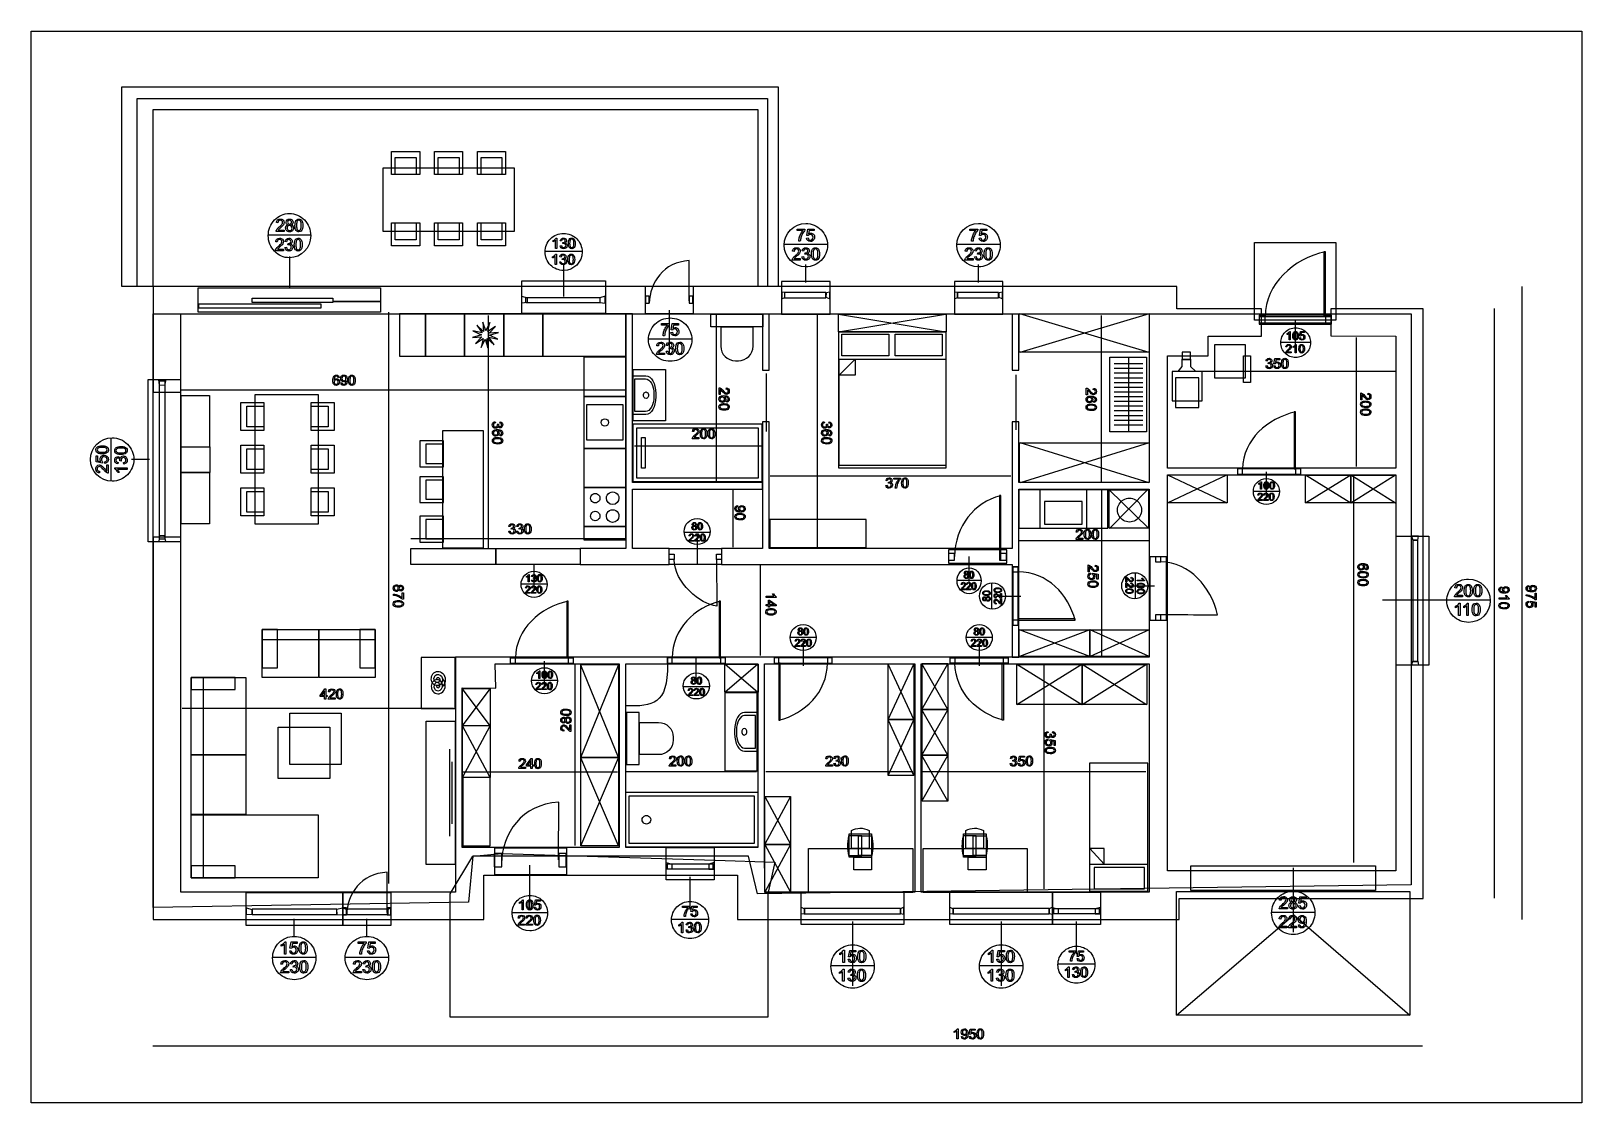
# Model space of a CAD drawing. Extents: x 2.6 to 26.4, y 3.1 to 19.6.
import ezdxf

# ---------------------------------------------------------------- set-up
doc = ezdxf.new("R2010")
doc.units = 0
for name, color, linetype in [('garden', 7, 'CONTINUOUS'), ('meble', 7, 'CONTINUOUS'), ('okna-drzwi_kopia', 7, 'CONTINUOUS'), ('rozmiarowka_kopia', 7, 'CONTINUOUS'), ('sciany', 7, 'CONTINUOUS')]:
    doc.layers.add(name, color=color, linetype=linetype)

msp = doc.modelspace()

# ---------------------------------------------------------------- linework, layer by layer
at = {"layer": 'garden', "color": 7}
for points in [[(2.592917, 19.577231), (26.405417, 19.577231), (26.405417, 3.120148), (2.592917, 3.120148)], [(21.379365, 16.328848), (22.628026, 16.328848), (22.628026, 15.136046), (21.379365, 15.136046)], [(4.470063, 15.233314), (23.784692, 15.233314), (23.784692, 6.46842), (13.747867, 6.331941), (13.610701, 6.908078), (9.37782, 6.908078), (9.307661, 6.201818), (4.470063, 6.122306)], [(9.028062, 6.331941), (9.37782, 6.908078), (9.819822, 6.947791), (13.096207, 6.846435), (14.012271, 6.819563), (13.906617, 6.331941), (13.906617, 4.435032), (9.028062, 4.435032)], [(20.180414, 6.367336), (23.764022, 6.367336), (23.764022, 4.467259), (20.180414, 4.467259)]]:
    msp.add_lwpolyline(points, close=True, dxfattribs=at)
at = {"layer": 'garden', "color": 1}
for points in [[(3.987098, 18.718294), (14.065407, 18.718294), (14.065407, 15.654784), (3.987098, 15.654784)], [(4.220995, 18.539201), (13.901485, 18.539201), (13.901485, 15.654783), (4.220995, 15.654783)], [(4.468387, 18.37339), (13.753283, 18.37339), (13.753283, 15.654783), (4.468387, 15.654783)]]:
    msp.add_lwpolyline(points, close=True, dxfattribs=at)
at = {"layer": 'garden', "color": 7}
msp.add_lwpolyline([(20.180414, 4.467259), (21.982919, 6.009032), (23.764022, 4.467259)], dxfattribs=at)
at = {"layer": 'meble', "color": 7}
for points in [[(8.560109, 17.729416), (8.560109, 17.373641), (8.126526, 17.373641), (8.126526, 17.729416)], [(8.504127, 17.637544), (8.504127, 17.373641), (8.182508, 17.373641), (8.182508, 17.637544)], [(9.220045, 17.729416), (9.220045, 17.373641), (8.786461, 17.373641), (8.786461, 17.729416)], [(9.164062, 17.637544), (9.164062, 17.373641), (8.842444, 17.373641), (8.842444, 17.637544)], [(9.879982, 17.729416), (9.879982, 17.373641), (9.446399, 17.373641), (9.446399, 17.729416)], [(9.824, 17.637544), (9.824, 17.373641), (9.502381, 17.373641), (9.502381, 17.637544)], [(10.011293, 17.47927), (10.011293, 16.500242), (8.001999, 16.500242), (8.001999, 17.47927)], [(8.126526, 16.279041), (8.126526, 16.634815), (8.560109, 16.634815), (8.560109, 16.279041)], [(8.182508, 16.370913), (8.182508, 16.634815), (8.504127, 16.634815), (8.504127, 16.370913)], [(8.786463, 16.279041), (8.786463, 16.634815), (9.220046, 16.634815), (9.220046, 16.279041)], [(8.842445, 16.370913), (8.842445, 16.634815), (9.164064, 16.634815), (9.164064, 16.370913)], [(9.446399, 16.279041), (9.446399, 16.634815), (9.879982, 16.634815), (9.879982, 16.279041)], [(9.502381, 16.370913), (9.502381, 16.634815), (9.824, 16.634815), (9.824, 16.370913)], [(8.650235, 15.233263), (8.250235, 15.233263), (8.250235, 14.587263), (8.650235, 14.587263)], [(9.250235, 15.233263), (8.650235, 15.233263), (8.650235, 14.587263), (9.250235, 14.587263)], [(9.850235, 15.233263), (9.250235, 15.233263), (9.250235, 14.587263), (9.850235, 14.587263)], [(9.436618, 15.062901), (9.517689, 14.945074), (9.378104, 14.976087), (9.507204, 14.914596), (9.370819, 14.871635), (9.513357, 14.882958), (9.416716, 14.777534), (9.534498, 14.858636), (9.503497, 14.718997), (9.564964, 14.848147), (9.607909, 14.71171), (9.59659, 14.854302), (9.701974, 14.757624), (9.620903, 14.875452), (9.760488, 14.844438), (9.631388, 14.905929), (9.767773, 14.94889), (9.625235, 14.937568), (9.721876, 15.042991), (9.604094, 14.96189), (9.635095, 15.101528), (9.573628, 14.972379), (9.530683, 15.108816), (9.542002, 14.966224)], [(10.450235, 15.233263), (9.850235, 15.233263), (9.850235, 14.587263), (10.450235, 14.587263)], [(11.725235, 15.233263), (10.450235, 15.233263), (10.450235, 14.587263), (11.725235, 14.587263)], [(13.03061, 15.232488), (13.830633, 15.232488), (13.830633, 15.036968), (13.03061, 15.036968)], [(16.641031, 15.228794), (16.641031, 14.960208), (14.990958, 14.960208), (14.990958, 15.228794)], [(17.764478, 14.646299), (17.764478, 15.235039), (19.760384, 15.235039), (19.760384, 14.646299)], [(16.639097, 14.960664), (16.639097, 12.867919), (14.996352, 12.867919), (14.996352, 14.960664)], [(15.043297, 14.921965), (15.762966, 14.921965), (15.762966, 14.589242), (15.043297, 14.589242)], [(15.861811, 14.921965), (16.58148, 14.921965), (16.58148, 14.589242), (15.861811, 14.589242)], [(11.725235, 13.968256), (11.725235, 14.568256), (11.079235, 14.568256), (11.079235, 13.968256)], [(16.639193, 14.537352), (16.639193, 12.908589), (15.000803, 12.908589), (15.000803, 14.539351), (15.412706, 14.537351)], [(15.245137, 14.53764), (15.245137, 14.295351), (15.002849, 14.295351)], [(19.719734, 14.568477), (19.719734, 13.425375), (19.157058, 13.425375), (19.157058, 14.568477)], [(20.266181, 14.424954), (20.266181, 14.538912), (20.396957, 14.538912), (20.396957, 14.424954), (20.478514, 14.348063), (20.205109, 14.348059)], [(20.266333, 14.646651), (20.266333, 14.532189), (20.396805, 14.532189), (20.396805, 14.646651)], [(20.762043, 14.757707), (20.762043, 14.254907), (21.241457, 14.254907), (21.241457, 14.757707)], [(21.316155, 14.589834), (21.316155, 14.181901), (21.206516, 14.181901), (21.206516, 14.589834)], [(11.837211, 14.382051), (12.333326, 14.382051), (12.333326, 13.590199), (11.837211, 13.590199)], [(20.111828, 14.351708), (20.111828, 13.897441), (20.572808, 13.897441), (20.572808, 14.351708)], [(20.162087, 14.25249), (20.162087, 13.798223), (20.522549, 13.798223), (20.522549, 14.25249)], [(4.900745, 13.979462), (5.334673, 13.979462), (5.334673, 13.190952), (4.900745, 13.190952)], [(5.813179, 13.873049), (6.165101, 13.873049), (6.165101, 13.443446), (5.813179, 13.443446)], [(5.904056, 13.817581), (6.165101, 13.817581), (6.165101, 13.498914), (5.904056, 13.498914)], [(7.000412, 12.005583), (6.031985, 12.005583), (6.031985, 13.996433), (7.000412, 13.996433)], [(7.247849, 13.443446), (6.895927, 13.443446), (6.895927, 13.873049), (7.247849, 13.873049)], [(7.156972, 13.498914), (6.895927, 13.498914), (6.895927, 13.817581), (7.156972, 13.817581)], [(11.725235, 13.168256), (11.725235, 13.968256), (11.079235, 13.968256), (11.079235, 13.168256)], [(11.127742, 13.842748), (11.676728, 13.842748), (11.676728, 13.293763), (11.127742, 13.293763)], [(12.073321, 13.986125)], [(9.537937, 13.44126), (8.910582, 13.44126), (8.910582, 11.640971), (9.537937, 11.640971)], [(11.45877, 13.568256)], [(11.839693, 13.54495), (13.814712, 13.54495), (13.814712, 12.655214), (11.839693, 12.655214)], [(11.895733, 13.487136), (13.756056, 13.487136), (13.756056, 12.713028), (11.895733, 12.713028)], [(11.966673, 13.335636), (12.019841, 13.335636), (12.019841, 12.864527), (11.966673, 12.864527)], [(4.899066, 13.193125), (5.336353, 13.193125), (5.336353, 12.801257), (4.899066, 12.801257)], [(5.813179, 13.21917), (6.165101, 13.21917), (6.165101, 12.789566), (5.813179, 12.789566)], [(5.904056, 13.163701), (6.165101, 13.163701), (6.165101, 12.845035), (5.904056, 12.845035)], [(7.247849, 12.789568), (6.895927, 12.789568), (6.895927, 13.219172), (7.247849, 13.219172)], [(7.156972, 12.845037), (6.895927, 12.845037), (6.895927, 13.163703), (7.156972, 13.163703)], [(8.562721, 12.887607), (8.925, 12.887607), (8.925, 13.284402), (8.562721, 13.284402)], [(8.656273, 12.938839), (8.925, 12.938839), (8.925, 13.23317), (8.656273, 13.23317)], [(11.725235, 12.568256), (11.725235, 13.168256), (11.079235, 13.168256), (11.079235, 12.568256)], [(17.769807, 12.643987), (17.769807, 13.257491), (19.757757, 13.257491), (19.757757, 12.643987)], [(4.900745, 12.799921), (5.334673, 12.799921), (5.334673, 12.011411), (4.900745, 12.011411)], [(8.562721, 12.337747), (8.925, 12.337747), (8.925, 12.734543), (8.562721, 12.734543)], [(8.656273, 12.388979), (8.925, 12.388979), (8.925, 12.68331), (8.656273, 12.68331)], [(20.956174, 12.761793), (20.956174, 12.335308), (20.042083, 12.335308), (20.042083, 12.761793)], [(22.858764, 12.760708), (22.858764, 12.334224), (22.161628, 12.334224), (22.161628, 12.760708)], [(23.548821, 12.760722), (23.548821, 12.334211), (22.858773, 12.334211), (22.858773, 12.760722)], [(5.813179, 12.565292), (6.165101, 12.565292), (6.165101, 12.135689), (5.813179, 12.135689)], [(5.904056, 12.509824), (6.165101, 12.509824), (6.165101, 12.191157), (5.904056, 12.191157)], [(7.247849, 12.135689), (6.895927, 12.135689), (6.895927, 12.565292), (7.247849, 12.565292)], [(7.156972, 12.191157), (6.895927, 12.191157), (6.895927, 12.509824), (7.156972, 12.509824)], [(11.725235, 11.968256), (11.725235, 12.568256), (11.079235, 12.568256), (11.079235, 11.968256)], [(11.328368, 12.405064)], [(11.620049, 12.405064)], [(19.127979, 12.532836), (17.758138, 12.532836), (17.758138, 11.94675), (19.127979, 11.94675)], [(18.804481, 12.532836), (18.081635, 12.532836), (18.081635, 11.94675), (18.804481, 11.94675)], [(18.732718, 12.354571), (18.153395, 12.354571), (18.153395, 12.004936), (18.732718, 12.004936)], [(19.641972, 12.222569)], [(8.562721, 11.730439), (8.925, 11.730439), (8.925, 12.127235), (8.562721, 12.127235)], [(8.656273, 11.781671), (8.925, 11.781671), (8.925, 12.076002), (8.656273, 12.076002)], [(11.725235, 11.768256), (11.725235, 11.968256), (11.079235, 11.968256), (11.079235, 11.768256)], [(11.328368, 12.131447)], [(11.620049, 12.131447)], [(15.415477, 12.075929), (13.935691, 12.075929), (13.935691, 11.646143), (15.415477, 11.646143)], [(6.142777, 9.798336), (6.379096, 9.798336), (6.379096, 10.390003), (6.142777, 10.390003)], [(7.008448, 10.39), (7.008448, 10.228481), (6.142777, 10.228481), (6.142777, 10.39)], [(7.007102, 10.38908), (7.007102, 9.651797), (6.144123, 9.651797), (6.144123, 10.38908)], [(7.879188, 10.390001), (7.879188, 10.228482), (7.013516, 10.228482), (7.013516, 10.390001)], [(7.87784, 10.389081), (7.87784, 9.651798), (7.014862, 9.651798), (7.014862, 10.389081)], [(7.641521, 9.798336), (7.877841, 9.798336), (7.877841, 10.390003), (7.641521, 10.390003)], [(17.762523, 9.976952), (17.762523, 10.382952), (18.848462, 10.382952), (18.848462, 9.976952)], [(18.848826, 9.97661), (18.848826, 10.383296), (19.75776, 10.383296), (19.75776, 9.97661)], [(9.104096, 9.174034), (9.104096, 9.959985), (8.584316, 9.959985), (8.584316, 9.174034)], [(11.036499, 9.850612), (11.612056, 9.850612), (11.612056, 8.424992), (11.036499, 8.424992)], [(13.75725, 9.858072), (13.75725, 9.427085), (13.244731, 9.427085), (13.244731, 9.858072)], [(15.752882, 9.862721), (16.145917, 9.862721), (16.145917, 9.005192), (15.752882, 9.005192)], [(16.274012, 9.865022), (16.667908, 9.865022), (16.667908, 9.161877), (16.274012, 9.161877)], [(18.731834, 9.851343), (18.731834, 9.236903), (17.730261, 9.236903), (17.730261, 9.851343)], [(19.723238, 9.851363), (19.723238, 9.236884), (18.731848, 9.236884), (18.731848, 9.851363)], [(5.725137, 9.468735), (5.725137, 9.650861), (5.051613, 9.650861), (5.051613, 9.468735)], [(5.052259, 9.651255), (5.234835, 9.651255), (5.234835, 8.465368), (5.052259, 8.465368)], [(5.053314, 9.65021), (5.891295, 9.65021), (5.891295, 8.467265), (5.053314, 8.467265)], [(9.219363, 9.484203), (9.642821, 9.484203), (9.642821, 8.912489), (9.219363, 8.912489)], [(13.741618, 9.416311), (13.246439, 9.416311), (13.246439, 8.221329), (13.741618, 8.221329)], [(6.567036, 9.10603), (7.356076, 9.10603), (7.356076, 8.316989), (6.567036, 8.316989)], [(11.73468, 9.11501), (11.73468, 8.314987), (11.9302, 8.314987), (11.9302, 9.11501)], [(16.274249, 9.161432), (16.668145, 9.161432), (16.668145, 8.458287), (16.274249, 8.458287)], [(6.389301, 8.890878), (7.178342, 8.890878), (7.178342, 8.101837), (6.389301, 8.101837)], [(8.66069, 8.982337), (9.103551, 8.982337), (9.103551, 6.782022), (8.66069, 6.782022)], [(9.220091, 8.913148), (9.642087, 8.913148), (9.642087, 8.117853), (9.220091, 8.117853)], [(13.505976, 8.81882)], [(15.752882, 9.005192), (16.145917, 9.005192), (16.145917, 8.147662), (15.752882, 8.147662)], [(5.051614, 8.465608), (5.235479, 8.465608), (5.235479, 7.546619), (5.051614, 7.546619)], [(5.052661, 8.464178), (5.891948, 8.464178), (5.891948, 7.548048), (5.052661, 7.548048)], [(11.036499, 8.424992), (11.612056, 8.424992), (11.612056, 7.066288), (11.036499, 7.066288)], [(16.274249, 8.458286), (16.668145, 8.458286), (16.668145, 7.755141), (16.274249, 7.755141)], [(19.741819, 6.786639), (19.741819, 8.334684), (18.842233, 8.334684), (18.842233, 6.784738), (19.068395, 6.786639)], [(19.741819, 6.369533), (19.741819, 8.334684), (18.842234, 8.334684), (18.842234, 6.369533)], [(9.641876, 7.066734), (9.641876, 8.117649), (9.221569, 8.117649), (9.221569, 7.066734)], [(11.723687, 7.889693), (13.751461, 7.889693), (13.751461, 7.04646), (11.723687, 7.04646)], [(11.775473, 7.834868), (13.69364, 7.834868), (13.69364, 7.101285), (11.775473, 7.101285)], [(14.252166, 7.088611), (13.858844, 7.088611), (13.858844, 7.824606), (14.252166, 7.824606)], [(5.051614, 7.542783), (5.235479, 7.542783), (5.235479, 6.576215), (5.051614, 6.576215)], [(5.053686, 7.543143), (7.004101, 7.543143), (7.004101, 6.578277), (5.053686, 6.578277)], [(12.108521, 7.468077)], [(15.498593, 7.250818), (15.498593, 6.893197), (15.152385, 6.893197), (15.152385, 7.250818)], [(15.461002, 7.305065)], [(17.255297, 7.250818), (17.255297, 6.893197), (16.909089, 6.893197), (16.909089, 7.250818)], [(17.217706, 7.305065)], [(14.252166, 6.352616), (13.858844, 6.352616), (13.858844, 7.088611), (14.252166, 7.088611)], [(16.131883, 6.352616), (14.532275, 6.352616), (14.532275, 7.026136), (16.131883, 7.026136)], [(17.888588, 6.352616), (16.28898, 6.352616), (16.28898, 7.026136), (17.888588, 7.026136)], [(19.068185, 6.787194), (19.068185, 7.025919), (18.849018, 7.025919)], [(5.725137, 6.576215), (5.725137, 6.758341), (5.051613, 6.758341), (5.051613, 6.576215)], [(15.498593, 6.893196), (15.498593, 6.701373), (15.224088, 6.701373), (15.224088, 6.893196)], [(17.255298, 6.893196), (17.255298, 6.701373), (16.980792, 6.701373), (16.980792, 6.893196)], [(18.914184, 6.408522), (19.68891, 6.408522), (19.68891, 6.736351), (18.914184, 6.736351)]]:
    msp.add_lwpolyline(points, close=True, dxfattribs=at)
for points in [[(13.183427, 15.031925), (13.183427, 14.783878), (13.183427, 14.749204), (13.183427, 14.739282)], [(13.677816, 14.739282), (13.677816, 14.749204), (13.677816, 14.783878), (13.677816, 15.031925), (13.183427, 15.031925)], [(14.990959, 14.960208), (16.63079, 15.230254)], [(14.990959, 15.230254), (16.63079, 14.960208)], [(19.760384, 15.235039), (17.776867, 14.643099)], [(19.760384, 14.643099), (17.776867, 15.235039)], [(19.441812, 14.557917), (19.441812, 13.441232)], [(13.408323, 14.514386), (13.45292, 14.514386)], [(19.661056, 14.467009), (19.222568, 14.467009)], [(19.661056, 14.394716), (19.222568, 14.394716)], [(19.661056, 14.322422), (19.222568, 14.322422)], [(11.836495, 14.283607), (12.0032, 14.283607), (12.026504, 14.283607), (12.033172, 14.283607)], [(12.033172, 13.688644), (12.026504, 13.688644), (12.0032, 13.688644), (11.836495, 13.688644), (11.836495, 14.283607)], [(11.864206, 14.236207), (12.004348, 14.236207), (12.023939, 14.236207), (12.029545, 14.236207)], [(12.029545, 13.736044), (12.023939, 13.736044), (12.004348, 13.736044), (11.864206, 13.736044), (11.864206, 14.236207)], [(19.661056, 14.250129), (19.222568, 14.250129)], [(19.661056, 14.177835), (19.222568, 14.177835)], [(19.661056, 14.105541), (19.222568, 14.105541)], [(12.156608, 14.008684), (12.156608, 13.963567)], [(12.184318, 14.01296), (12.184318, 13.959291)], [(19.661056, 14.033248), (19.222568, 14.033248)], [(19.661056, 13.960955), (19.222568, 13.960955)], [(19.661056, 13.888661), (19.222568, 13.888661)], [(19.661056, 13.816368), (19.222568, 13.816368)], [(19.661056, 13.744074), (19.222568, 13.744074)], [(19.661056, 13.67178), (19.222568, 13.67178)], [(19.661056, 13.599488), (19.222568, 13.599488)], [(19.661056, 13.527193), (19.222568, 13.527193)], [(19.757757, 13.257491), (17.782146, 12.640653)], [(19.757757, 12.640653), (17.782146, 13.257491)], [(20.042083, 12.335308), (20.9505, 12.76411)], [(20.042083, 12.76411), (20.9505, 12.335308)], [(22.161628, 12.334224), (22.854436, 12.763026)], [(22.161628, 12.763026), (22.854436, 12.334224)], [(22.858773, 12.334211), (23.544538, 12.763039)], [(22.858773, 12.763039), (23.544538, 12.334211)], [(19.146161, 12.535796), (19.748738, 12.535796), (19.748738, 11.943791), (19.146161, 11.943791), (19.146161, 12.535796), (19.748738, 11.94379)], [(19.743453, 12.541081), (19.151446, 11.938504)], [(18.848462, 10.382952), (17.769264, 9.974746)], [(18.848462, 9.974746), (17.769264, 10.382952)], [(19.75776, 10.383296), (18.854468, 9.9744)], [(19.75776, 9.9744), (18.854468, 10.383296)], [(11.612056, 8.424992), (11.033371, 9.841763)], [(11.033371, 8.424992), (11.612056, 9.841763)], [(11.723625, 9.859707), (12.367586, 9.859707)], [(11.723625, 9.215746), (11.723625, 9.859707)], [(13.244731, 9.427085), (13.754068, 9.860414)], [(13.244731, 9.860414), (13.754068, 9.427085)], [(16.145917, 9.005192), (15.750746, 9.857398)], [(15.750746, 9.005192), (16.145917, 9.857398)], [(16.667908, 9.161877), (16.271872, 9.860658)], [(16.271872, 9.161877), (16.667908, 9.860658)], [(17.730261, 9.236903), (18.725617, 9.854682)], [(17.730261, 9.854682), (18.725617, 9.236903)], [(18.731848, 9.236884), (19.717084, 9.854702)], [(18.731848, 9.854702), (19.717084, 9.236884)], [(9.642821, 8.912489), (9.217062, 9.480654)], [(9.217062, 8.912489), (9.642821, 9.480654)], [(13.742802, 9.116302), (13.576097, 9.116302), (13.552793, 9.116302), (13.546125, 9.116302)], [(13.546125, 8.521338), (13.552793, 8.521338), (13.576097, 8.521338), (13.742802, 8.521338), (13.742802, 9.116302)], [(13.715091, 9.068902), (13.574949, 9.068902), (13.555358, 9.068902), (13.549752, 9.068902)], [(13.549752, 8.568738), (13.555358, 8.568738), (13.574949, 8.568738), (13.715091, 8.568738), (13.715091, 9.068902)], [(16.668145, 8.458287), (16.272109, 9.157068)], [(16.272109, 8.458287), (16.668145, 9.157068)], [(9.642087, 8.117853), (9.217798, 8.908211)], [(9.217798, 8.117853), (9.642087, 8.908211)], [(11.935243, 8.962193), (12.18329, 8.962193), (12.217965, 8.962193), (12.227887, 8.962193)], [(12.227887, 8.467804), (12.217965, 8.467804), (12.18329, 8.467804), (11.935243, 8.467804), (11.935243, 8.962193)], [(13.394979, 8.845655), (13.394979, 8.791985)], [(13.422689, 8.841379), (13.422689, 8.796261)], [(16.145917, 8.147662), (15.750746, 8.999869)], [(15.750746, 8.147662), (16.145917, 8.999869)], [(12.452782, 8.737297), (12.452782, 8.6927)], [(9.020383, 8.549998), (9.020383, 7.214361)], [(9.05475, 8.357691), (9.05475, 7.406667)], [(11.612056, 7.066288), (11.033371, 8.416558)], [(11.033371, 7.066288), (11.612056, 8.416558)], [(16.668145, 7.755141), (16.272109, 8.453922)], [(16.272109, 7.755141), (16.668145, 8.453922)], [(13.858844, 7.824606), (14.254303, 7.093179)], [(14.254303, 7.824606), (13.858844, 7.093179)], [(15.145505, 6.92196), (15.347853, 6.92196), (15.347853, 7.222055), (15.145505, 7.222055)], [(15.461002, 7.305065), (15.461002, 7.025105), (15.189976, 7.025105), (15.189976, 7.305065)], [(15.50153, 6.92196), (15.299182, 6.92196), (15.299182, 7.222055), (15.50153, 7.222055)], [(16.902209, 6.92196), (17.104557, 6.92196), (17.104557, 7.222055), (16.902209, 7.222055)], [(17.217706, 7.305065), (17.217706, 7.025105), (16.946681, 7.025105), (16.946681, 7.305065)], [(17.258234, 6.92196), (17.055887, 6.92196), (17.055887, 7.222055), (17.258234, 7.222055)], [(13.858844, 7.088611), (14.254303, 6.357184)], [(14.254303, 7.088611), (13.858844, 6.357184)]]:
    msp.add_lwpolyline(points, dxfattribs=at)
for points in [[(13.183427, 14.739282), (13.183427, 14.614689), (13.283731, 14.514386), (13.408323, 14.514386)], [(13.45292, 14.514386), (13.577512, 14.514386), (13.677816, 14.614689), (13.677816, 14.739282)], [(12.029545, 14.236207), (12.099938, 14.236207), (12.156608, 14.134732), (12.156608, 14.008684)], [(12.033172, 14.283607), (12.116907, 14.283607), (12.184318, 14.162899), (12.184318, 14.01296)], [(11.997161, 13.986125), (11.997161, 14.004207), (12.004419, 14.020915), (12.016201, 14.029956)], [(12.016201, 13.942295), (12.004419, 13.951336), (11.997161, 13.968044), (11.997161, 13.986125)], [(12.016201, 14.029956), (12.027983, 14.038997), (12.042499, 14.038997), (12.054281, 14.029956)], [(12.054281, 13.942295), (12.042499, 13.933254), (12.027983, 13.933254), (12.016201, 13.942295)], [(12.156608, 13.963567), (12.156608, 13.837519), (12.099938, 13.736044), (12.029545, 13.736044)], [(12.184318, 13.959291), (12.184318, 13.809352), (12.116907, 13.688644), (12.033172, 13.688644)], [(12.054281, 14.029956), (12.066063, 14.020915), (12.073321, 14.004207), (12.073321, 13.986125)], [(12.073321, 13.986125), (12.073321, 13.968044), (12.066063, 13.951336), (12.054281, 13.942295)], [(11.345701, 13.568256), (11.345701, 13.59948), (11.371012, 13.624791), (11.402236, 13.624791)], [(11.402236, 13.624791), (11.433459, 13.624791), (11.45877, 13.59948), (11.45877, 13.568256)], [(11.402236, 13.511722), (11.371012, 13.511722), (11.345701, 13.537033), (11.345701, 13.568256)], [(11.45877, 13.568256), (11.45877, 13.537033), (11.433459, 13.511722), (11.402236, 13.511722)], [(11.184421, 12.405064), (11.184421, 12.430778), (11.198139, 12.454538), (11.220407, 12.467395)], [(11.220407, 12.342733), (11.198139, 12.35559), (11.184421, 12.37935), (11.184421, 12.405064)], [(11.220407, 12.467395), (11.242676, 12.480252), (11.270112, 12.480252), (11.292381, 12.467395)], [(11.292381, 12.467395), (11.31465, 12.454538), (11.328368, 12.430778), (11.328368, 12.405064)], [(11.328368, 12.405064), (11.328368, 12.37935), (11.31465, 12.35559), (11.292381, 12.342733)], [(11.425945, 12.405064), (11.425945, 12.439737), (11.444443, 12.471777), (11.474471, 12.489114)], [(11.522997, 12.308012), (11.469397, 12.308012), (11.425945, 12.351464), (11.425945, 12.405064)], [(11.474471, 12.489114), (11.504499, 12.50645), (11.541495, 12.50645), (11.571523, 12.489114)], [(11.620049, 12.405064), (11.620049, 12.351464), (11.576598, 12.308012), (11.522997, 12.308012)], [(11.571523, 12.489114), (11.601551, 12.471777), (11.620049, 12.439737), (11.620049, 12.405064)], [(19.3666, 12.381555), (19.423401, 12.414348), (19.493381, 12.414348), (19.550181, 12.381555)], [(11.184421, 12.131447), (11.184421, 12.157161), (11.198139, 12.180921), (11.220407, 12.193778)], [(11.292381, 12.342733), (11.270112, 12.329876), (11.242676, 12.329876), (11.220407, 12.342733)], [(11.220407, 12.193778), (11.242676, 12.206635), (11.270112, 12.206635), (11.292381, 12.193778)], [(11.292381, 12.193778), (11.31465, 12.180921), (11.328368, 12.157161), (11.328368, 12.131447)], [(11.425945, 12.131447), (11.425945, 12.16612), (11.444443, 12.19816), (11.474471, 12.215497)], [(11.474471, 12.215497), (11.504499, 12.232833), (11.541495, 12.232833), (11.571523, 12.215497)], [(11.571523, 12.215497), (11.601551, 12.19816), (11.620049, 12.16612), (11.620049, 12.131447)], [(19.27481, 12.222569), (19.27481, 12.288156), (19.3098, 12.348761), (19.3666, 12.381555)], [(19.3666, 12.063583), (19.3098, 12.096377), (19.27481, 12.156982), (19.27481, 12.222569)], [(19.550181, 12.381555), (19.606981, 12.348761), (19.641972, 12.288156), (19.641972, 12.222569)], [(19.641972, 12.222569), (19.641972, 12.156982), (19.606981, 12.096377), (19.550181, 12.063583)], [(11.220407, 12.069116), (11.198139, 12.081973), (11.184421, 12.105733), (11.184421, 12.131447)], [(11.292381, 12.069116), (11.270112, 12.056259), (11.242676, 12.056259), (11.220407, 12.069116)], [(11.328368, 12.131447), (11.328368, 12.105733), (11.31465, 12.081973), (11.292381, 12.069116)], [(11.522997, 12.034395), (11.469397, 12.034395), (11.425945, 12.077847), (11.425945, 12.131447)], [(11.620049, 12.131447), (11.620049, 12.077847), (11.576598, 12.034395), (11.522997, 12.034395)], [(19.550181, 12.063583), (19.493381, 12.03079), (19.423401, 12.03079), (19.3666, 12.063583)], [(12.367586, 9.859707), (12.365606, 9.22721), (12.14078, 9.211069), (11.723625, 9.215746)], [(13.546125, 9.116302), (13.46239, 9.116302), (13.394979, 8.995593), (13.394979, 8.845655)], [(13.549752, 9.068902), (13.479359, 9.068902), (13.422689, 8.967427), (13.422689, 8.841379)], [(12.227887, 8.962193), (12.352479, 8.962193), (12.452782, 8.861889), (12.452782, 8.737297)], [(13.525016, 8.86265), (13.513234, 8.85361), (13.505976, 8.836902), (13.505976, 8.81882)], [(13.505976, 8.81882), (13.505976, 8.800738), (13.513234, 8.78403), (13.525016, 8.77499)], [(13.563096, 8.86265), (13.551314, 8.871691), (13.536798, 8.871691), (13.525016, 8.86265)], [(13.582136, 8.81882), (13.582136, 8.836902), (13.574878, 8.85361), (13.563096, 8.86265)], [(13.563096, 8.77499), (13.574878, 8.78403), (13.582136, 8.800738), (13.582136, 8.81882)], [(12.452782, 8.6927), (12.452782, 8.568108), (12.352479, 8.467804), (12.227887, 8.467804)], [(13.394979, 8.791985), (13.394979, 8.642047), (13.46239, 8.521338), (13.546125, 8.521338)], [(13.422689, 8.796261), (13.422689, 8.670213), (13.479359, 8.568738), (13.549752, 8.568738)], [(13.525016, 8.77499), (13.536798, 8.765949), (13.551314, 8.765949), (13.563096, 8.77499)], [(11.975313, 7.468077), (11.975313, 7.491461), (11.988007, 7.51307), (12.008615, 7.524762)], [(12.008615, 7.411392), (11.988007, 7.423084), (11.975313, 7.444692), (11.975313, 7.468077)], [(12.008615, 7.524762), (12.029222, 7.536454), (12.054612, 7.536454), (12.075219, 7.524762)], [(12.075219, 7.411392), (12.054612, 7.399699), (12.029222, 7.399699), (12.008615, 7.411392)], [(12.075219, 7.524762), (12.095827, 7.51307), (12.108521, 7.491461), (12.108521, 7.468077)], [(12.108521, 7.468077), (12.108521, 7.444692), (12.095827, 7.423084), (12.075219, 7.411392)], [(15.145505, 7.222055), (15.121047, 7.108216), (15.127634, 7.011902), (15.145505, 6.92196)], [(15.189976, 7.305065), (15.273278, 7.343784), (15.361733, 7.35416), (15.461002, 7.305065)], [(15.50153, 7.222055), (15.525987, 7.108216), (15.5194, 7.011902), (15.50153, 6.92196)], [(16.902209, 7.222055), (16.877752, 7.108216), (16.884339, 7.011902), (16.902209, 6.92196)], [(16.946681, 7.305065), (17.029983, 7.343784), (17.118438, 7.35416), (17.217706, 7.305065)], [(17.258234, 7.222055), (17.282692, 7.108216), (17.276105, 7.011902), (17.258234, 6.92196)]]:
    msp.add_open_spline(points, degree=3, dxfattribs=at)
at = {"layer": 'meble', "color": 1}
for points in [[(8.757749, 9.565998), (8.724431, 9.614087), (8.735031, 9.68486), (8.777241, 9.721485)], [(8.757749, 9.581615), (8.724431, 9.533526), (8.735031, 9.462754), (8.777241, 9.426129)], [(8.881311, 9.600422), (8.843348, 9.634455), (8.787071, 9.623937), (8.757749, 9.581615)], [(8.881311, 9.547191), (8.843348, 9.513159), (8.787071, 9.523676), (8.757749, 9.565998)], [(8.792109, 9.592068), (8.771251, 9.618925), (8.776795, 9.660456), (8.800368, 9.682752)], [(8.792109, 9.555545), (8.771251, 9.528688), (8.776795, 9.487158), (8.800368, 9.464861)], [(8.777241, 9.721485), (8.824595, 9.762573), (8.893891, 9.749191), (8.929547, 9.696346)], [(8.858185, 9.585924), (8.839107, 9.56588), (8.808683, 9.570726), (8.792109, 9.592068)], [(8.858185, 9.561689), (8.839107, 9.581733), (8.808683, 9.576886), (8.792109, 9.555545)], [(8.800368, 9.682752), (8.828918, 9.709758), (8.872218, 9.702092), (8.895187, 9.670276)], [(8.826468, 9.618134), (8.817418, 9.622587), (8.818266, 9.63658), (8.823495, 9.644017)], [(8.826468, 9.529479), (8.817418, 9.525026), (8.818266, 9.511033), (8.823495, 9.503596)], [(8.823495, 9.644017), (8.832849, 9.657321), (8.850778, 9.655172), (8.860828, 9.644209)], [(8.835058, 9.62465), (8.838537, 9.618822), (8.829808, 9.616491), (8.826468, 9.618134)], [(8.835058, 9.522963), (8.838537, 9.528791), (8.829808, 9.531123), (8.826468, 9.529479)], [(8.860828, 9.644209), (8.875576, 9.628111), (8.872498, 9.600963), (8.858185, 9.585924)], [(8.860828, 9.503404), (8.875576, 9.519501), (8.872498, 9.546649), (8.858185, 9.561689)], [(8.895187, 9.670276), (8.922256, 9.632784), (8.914193, 9.576668), (8.881311, 9.547191)], [(8.895187, 9.477337), (8.922256, 9.514829), (8.914193, 9.570946), (8.881311, 9.600422)], [(8.929547, 9.696346), (8.969131, 9.637679), (8.955987, 9.552216), (8.904438, 9.508459)], [(8.929547, 9.451267), (8.969131, 9.509934), (8.955987, 9.595397), (8.904438, 9.639154)], [(8.777241, 9.426129), (8.824595, 9.385041), (8.893891, 9.398422), (8.929547, 9.451267)], [(8.800368, 9.464861), (8.828918, 9.437855), (8.872218, 9.445521), (8.895187, 9.477337)], [(8.823495, 9.503596), (8.832849, 9.490291), (8.850778, 9.492441), (8.860828, 9.503404)]]:
    msp.add_open_spline(points, degree=3, dxfattribs=at)
at = {"layer": 'okna-drzwi_kopia', "color": 7}
for points in [[(6.234974, 16.4496), (6.894288, 16.4496)], [(6.477785, 16.520845), (6.477785, 16.498146), (6.355775, 16.498146)], [(6.38335, 16.633155), (6.360056, 16.635648)], [(6.387254, 16.520844), (6.477785, 16.520845)], [(14.354028, 16.51376), (14.354028, 16.535995), (14.475999, 16.535995), (14.475999, 16.518002)], [(14.446309, 16.51376), (14.354028, 16.51376)], [(14.524839, 16.436259), (14.503118, 16.439086), (14.521369, 16.535866), (14.615064, 16.535866), (14.615064, 16.51376), (14.539876, 16.51376), (14.529723, 16.46312)], [(17.005775, 16.51376), (17.005775, 16.535995), (17.127746, 16.535995), (17.127746, 16.518002)], [(17.098056, 16.51376), (17.005775, 16.51376)], [(17.176586, 16.436259), (17.154865, 16.439086), (17.173116, 16.535866), (17.266811, 16.535866), (17.266811, 16.51376), (17.191623, 16.51376), (17.18147, 16.46312)], [(6.467639, 16.225964), (6.467639, 16.203266), (6.345628, 16.203266)], [(6.373203, 16.338274), (6.349909, 16.340767)], [(6.377107, 16.225963), (6.467639, 16.225964)], [(6.492192, 16.254042), (6.514856, 16.257191)], [(6.517123, 16.342339), (6.494458, 16.346538)], [(6.536891, 16.294321), (6.53941, 16.315051)], [(10.485615, 16.197195), (11.054272, 16.197195)], [(10.607395, 16.339975), (10.607395, 16.359086)], [(10.666703, 16.237833), (10.646934, 16.237833), (10.646934, 16.363808)], [(10.653963, 16.399503), (10.666703, 16.399503), (10.666703, 16.237833)], [(10.717555, 16.280338), (10.737324, 16.28297)], [(10.739304, 16.354212), (10.719534, 16.357724)], [(10.756544, 16.314054), (10.75874, 16.331407)], [(14.156251, 16.302462), (14.821708, 16.302462)], [(14.307703, 16.193409), (14.283925, 16.195851)], [(14.404152, 16.350019), (14.380375, 16.350019)], [(14.454613, 16.19739), (14.431478, 16.201503)], [(14.499005, 16.399372), (14.523297, 16.401428)], [(16.807998, 16.302462), (17.473455, 16.302462)], [(16.95945, 16.193409), (16.935672, 16.195851)], [(17.055899, 16.350019), (17.032122, 16.350019)], [(17.10636, 16.19739), (17.083225, 16.201503)], [(17.150752, 16.399372), (17.175044, 16.401428)], [(6.560941, 16.117799), (6.560941, 15.627156)], [(10.599817, 16.093132), (10.599817, 16.112242)], [(10.659126, 15.99099), (10.639356, 15.99099), (10.639356, 16.116965)], [(10.646385, 16.15266), (10.659126, 16.15266), (10.659126, 15.99099)], [(10.709977, 16.033494), (10.729746, 16.036126)], [(10.731725, 16.107369), (10.711957, 16.110881)], [(10.748967, 16.06721), (10.751163, 16.084563)], [(10.766969, 16.00146), (10.766969, 15.501922)], [(12.698061, 15.43587), (12.699831, 16.052632)], [(14.404099, 16.083391), (14.404099, 16.061156), (14.279558, 16.061156)], [(14.311682, 16.083391), (14.404099, 16.083391)], [(14.429162, 16.110895), (14.452296, 16.11398)], [(14.474788, 16.150353), (14.477358, 16.17066)], [(14.48898, 15.715449), (14.48898, 15.990481)], [(17.055846, 16.083391), (17.055846, 16.061156), (16.931305, 16.061156)], [(16.963429, 16.083391), (17.055846, 16.083391)], [(17.080909, 16.110895), (17.104043, 16.11398)], [(17.126535, 16.150353), (17.129105, 16.17066)], [(17.140727, 15.715449), (17.140727, 15.990481)], [(12.39485, 14.611365), (12.39485, 15.29193)], [(12.270667, 15.063901), (12.270667, 15.086136), (12.392638, 15.086136), (12.392638, 15.068142)], [(12.362947, 15.063901), (12.270667, 15.063901)], [(12.441478, 14.9864), (12.419757, 14.989228), (12.438008, 15.086008), (12.531703, 15.086008), (12.531703, 15.063902), (12.456515, 15.063902), (12.446362, 15.013263)], [(22.009084, 14.702707), (22.009084, 15.138192)], [(12.07289, 14.852602), (12.738347, 14.852602)], [(12.32079, 14.900159), (12.297013, 14.900159)], [(12.415644, 14.949513), (12.439935, 14.95157)], [(21.780615, 14.801787), (22.237549, 14.801787)], [(21.876922, 14.916515), (21.876922, 14.931871)], [(21.924578, 14.834441), (21.908692, 14.834441), (21.908692, 14.935666)], [(21.91434, 14.964348), (21.924578, 14.964348), (21.924578, 14.834441)], [(22.008711, 14.766001), (22.018948, 14.766001), (22.018948, 14.636094)], [(22.065957, 14.86833), (22.082637, 14.869742)], [(22.083697, 14.893658), (22.068781, 14.8956), (22.081313, 14.962053), (22.145649, 14.962053), (22.145649, 14.946874), (22.094021, 14.946874), (22.08705, 14.912103)], [(12.320738, 14.633531), (12.320738, 14.611296), (12.196197, 14.611296)], [(12.224342, 14.743549), (12.200564, 14.745991)], [(12.228321, 14.633531), (12.320738, 14.633531)], [(12.3458, 14.661036), (12.368935, 14.664121)], [(12.371251, 14.74753), (12.348117, 14.751643)], [(12.391427, 14.700493), (12.393997, 14.7208)], [(21.941992, 14.651362), (21.941992, 14.636094), (21.856476, 14.636094)], [(21.875802, 14.726906), (21.859476, 14.728583)], [(21.878539, 14.651362), (21.941992, 14.651362)], [(21.971292, 14.718169), (21.971292, 14.733525)], [(22.018948, 14.636094), (22.003063, 14.636094), (22.003063, 14.737319)], [(3.825655, 12.667151), (3.825655, 13.332608)], [(3.691858, 12.965767), (3.689031, 12.944046), (3.592251, 12.962297), (3.592251, 13.055992), (3.614357, 13.055992), (3.614357, 12.980804), (3.664996, 12.970651)], [(3.728744, 12.939933), (3.726688, 12.964225)], [(3.755863, 12.914999), (3.778098, 12.914999), (3.778098, 12.790458)], [(3.755863, 12.822589), (3.755863, 12.914999)], [(3.877771, 12.855288), (3.877771, 12.870197), (4.066961, 12.870197)], [(4.066961, 12.870197), (4.066961, 12.847063), (3.919542, 12.847063)], [(3.930727, 12.955153), (3.926614, 12.932019)], [(3.977764, 12.975331), (3.957457, 12.977902)], [(4.017221, 12.929705), (4.014136, 12.952839)], [(4.412667, 12.99988), (4.137636, 12.99988)], [(3.645845, 12.818605), (3.643403, 12.794828)], [(3.947432, 12.800794), (3.925068, 12.800794)], [(21.443968, 12.615483), (21.443968, 12.628926)], [(21.485686, 12.543635), (21.47178, 12.543635), (21.47178, 12.632248)], [(21.476724, 12.657356), (21.485686, 12.657356), (21.485686, 12.543635)], [(21.559663, 12.428315), (21.559663, 12.809539)], [(21.359661, 12.51505), (21.759662, 12.51505)], [(21.500931, 12.383368), (21.500931, 12.370002), (21.42607, 12.370002)], [(21.442988, 12.449499), (21.428696, 12.450966)], [(21.445384, 12.383368), (21.500931, 12.383368)], [(21.589002, 12.383368), (21.589002, 12.370002), (21.514142, 12.370002)], [(21.531059, 12.449499), (21.516767, 12.450966)], [(21.533453, 12.383368), (21.589002, 12.383368)], [(12.619907, 11.884885), (13.019907, 11.884885)], [(12.768068, 11.757874), (12.768068, 11.744509), (12.693207, 11.744509)], [(12.71013, 11.824007), (12.695838, 11.825477)], [(12.712525, 11.75788), (12.768068, 11.757874)], [(12.856139, 11.757874), (12.856139, 11.744509), (12.781279, 11.744509)], [(12.798202, 11.824007), (12.783909, 11.825477)], [(12.800598, 11.75788), (12.856139, 11.757874)], [(12.819907, 11.838875), (12.819907, 11.38493)], [(13.119538, 11.463906), (13.119938, 10.747305)], [(16.994779, 11.128592), (16.994779, 11.50988)], [(10.200482, 11.190874), (10.200482, 11.204317)], [(10.2422, 11.119026), (10.228294, 11.119026), (10.228294, 11.207639)], [(10.233238, 11.232747), (10.2422, 11.232747), (10.2422, 11.119026)], [(10.293267, 11.200917), (10.279361, 11.203389)], [(10.316177, 11.003706), (10.316177, 11.38493)], [(19.414852, 11.119669), (19.401486, 11.119669), (19.401486, 11.19453)], [(19.480983, 11.177612), (19.482451, 11.191904)], [(19.546534, 11.260939), (19.546534, 10.860938)], [(10.116175, 11.090441), (10.516176, 11.090441)], [(10.257445, 10.958759), (10.257445, 10.945393), (10.182584, 10.945393)], [(10.199502, 11.02489), (10.18521, 11.026357)], [(10.201898, 10.958759), (10.257445, 10.958759)], [(10.345516, 10.958759), (10.345516, 10.945393), (10.270656, 10.945393)], [(10.287573, 11.02489), (10.273281, 11.026357)], [(10.277969, 11.148924), (10.291875, 11.150778)], [(10.289967, 10.958759), (10.345516, 10.958759)], [(10.305396, 11.172642), (10.306941, 11.184848)], [(16.810731, 11.144684), (17.178827, 11.144684)], [(16.940733, 11.01298), (16.940733, 10.999612), (16.871843, 10.999612)], [(16.887411, 11.079122), (16.874259, 11.08059)], [(16.889616, 11.01298), (16.940733, 11.01298)], [(17.02178, 11.01298), (17.02178, 10.999612), (16.95289, 10.999612)], [(16.968458, 11.079122), (16.955306, 11.08059)], [(16.970661, 11.01298), (17.02178, 11.01298)], [(17.346768, 10.703331), (17.346768, 11.103331)], [(19.414852, 11.031598), (19.401486, 11.031598), (19.401486, 11.106458)], [(19.414852, 11.175216), (19.414852, 11.119669)], [(19.414852, 11.087147), (19.414852, 11.031598)], [(19.459799, 11.060937), (19.841023, 11.060937)], [(19.480983, 11.089541), (19.482451, 11.103833)], [(19.575119, 11.134914), (19.575119, 11.14882), (19.663732, 11.14882)], [(19.68884, 11.143876), (19.68884, 11.134914), (19.575119, 11.134914)], [(19.646967, 11.176632), (19.66041, 11.176632)], [(24.476527, 11.024619), (24.45275, 11.027059)], [(17.409012, 10.903331), (17.790235, 10.903331)], [(17.412316, 10.882444), (17.410846, 10.868151)], [(17.412316, 10.794371), (17.410846, 10.780079)], [(17.478443, 10.88484), (17.478449, 10.940382)], [(17.478443, 10.796767), (17.478449, 10.85231)], [(17.478449, 10.940382), (17.491814, 10.940382), (17.491814, 10.865521)], [(17.478449, 10.85231), (17.491814, 10.85231), (17.491814, 10.777449)], [(23.343343, 10.84481), (24.331161, 10.84481)], [(24.331161, 10.84481), (24.996617, 10.84481)], [(24.572924, 10.914602), (24.572924, 10.892367), (24.448383, 10.892367)], [(24.463575, 10.723034), (24.463575, 10.745397)], [(24.480506, 10.914599), (24.572924, 10.914602)], [(24.532979, 10.603505), (24.509844, 10.603505), (24.509844, 10.750924)], [(24.51807, 10.792695), (24.532979, 10.792695), (24.532979, 10.603505)], [(24.590558, 10.723034), (24.590558, 10.745397)], [(24.659962, 10.603505), (24.636827, 10.603505), (24.636827, 10.750924)], [(24.645053, 10.792695), (24.659962, 10.792695), (24.659962, 10.603505)], [(14.248058, 10.273584), (14.648058, 10.273584)], [(16.951489, 10.273584), (17.351489, 10.273584)], [(14.397037, 10.141903), (14.397037, 10.128538), (14.322176, 10.128538)], [(14.339098, 10.208036), (14.324806, 10.209506)], [(14.341494, 10.141909), (14.397037, 10.141903)], [(14.485109, 10.141903), (14.485109, 10.128538), (14.410248, 10.128538)], [(14.427171, 10.208036), (14.412878, 10.209506)], [(14.429567, 10.141909), (14.485109, 10.141903)], [(14.448058, 10.21134), (14.448058, 9.830117)], [(17.100468, 10.141903), (17.100468, 10.128538), (17.025607, 10.128538)], [(17.042529, 10.208036), (17.028237, 10.209506)], [(17.044925, 10.141909), (17.100468, 10.141903)], [(17.18854, 10.141903), (17.18854, 10.128538), (17.113679, 10.128538)], [(17.130602, 10.208036), (17.116309, 10.209506)], [(17.132998, 10.141909), (17.18854, 10.141903)], [(17.151489, 10.21134), (17.151489, 9.830117)], [(10.476837, 9.523804), (10.476837, 9.905028)], [(12.807641, 9.57641), (12.807641, 9.957633)], [(10.276836, 9.610539), (10.676836, 9.610539)], [(10.360162, 9.544988), (10.34587, 9.546455)], [(10.361142, 9.710972), (10.361142, 9.724415)], [(10.40286, 9.639124), (10.388954, 9.639124), (10.388954, 9.727737)], [(10.393899, 9.752845), (10.402861, 9.752845), (10.40286, 9.639124)], [(10.448234, 9.544988), (10.433942, 9.546455)], [(10.418105, 9.478857), (10.418105, 9.465491), (10.343245, 9.465491)], [(10.362558, 9.478857), (10.418105, 9.478857)], [(10.506177, 9.478857), (10.506177, 9.465491), (10.431316, 9.465491)], [(10.450628, 9.478857), (10.506177, 9.478857)], [(12.607642, 9.514166), (13.007642, 9.514166)], [(12.755803, 9.387155), (12.755803, 9.37379), (12.680942, 9.37379)], [(12.697865, 9.453288), (12.683573, 9.454758)], [(12.70026, 9.387161), (12.755803, 9.387155)], [(12.843874, 9.387155), (12.843874, 9.37379), (12.769014, 9.37379)], [(12.785937, 9.453288), (12.771644, 9.454758)], [(12.788333, 9.387161), (12.843874, 9.387155)], [(10.693146, 6.852901), (10.695681, 7.737821)], [(10.251644, 6.092467), (10.251644, 6.773032)], [(21.972655, 6.727863), (21.972655, 5.740045)], [(8.06023, 6.045854), (8.06203, 6.662646)], [(12.70833, 6.591569), (12.70833, 6.092031)], [(10.093715, 6.183133), (10.093715, 6.201483)], [(10.150662, 6.085059), (10.13168, 6.085059), (10.13168, 6.20602)], [(10.138429, 6.240291), (10.150662, 6.240291), (10.150662, 6.085059)], [(10.340797, 6.155824), (10.322975, 6.158144), (10.33795, 6.237554), (10.414829, 6.237554), (10.414829, 6.219415), (10.353136, 6.219415), (10.344806, 6.177864)], [(21.785289, 6.231835), (21.761512, 6.234275)], [(22.078974, 6.185828), (22.057253, 6.188658), (22.075503, 6.285438), (22.169199, 6.285438), (22.169199, 6.263331), (22.094011, 6.263331), (22.083858, 6.212692)], [(9.978632, 6.046038), (10.524653, 6.046038)], [(10.092377, 5.956549), (10.072868, 5.958549)], [(10.212599, 5.956549), (10.193089, 5.958549)], [(10.319606, 6.125555), (10.339538, 6.127245)], [(12.59752, 6.121198), (12.59752, 6.140199), (12.701749, 6.140199), (12.701749, 6.124822)], [(12.676377, 6.121198), (12.59752, 6.121198)], [(12.640352, 5.981274), (12.620034, 5.981274)], [(12.721408, 6.023449), (12.742166, 6.02521)], [(12.743484, 6.054972), (12.724923, 6.057391), (12.740518, 6.140093), (12.820585, 6.140093), (12.820585, 6.121201), (12.756334, 6.121201), (12.747658, 6.077929)], [(21.639924, 6.052026), (22.30538, 6.052026)], [(21.881687, 6.121818), (21.881687, 6.099583), (21.757145, 6.099583)], [(21.789269, 6.121815), (21.881687, 6.121818)], [(22.05314, 6.148937), (22.077431, 6.150997)], [(6.634157, 5.671479), (6.634157, 5.94651)], [(7.749571, 5.671479), (7.749571, 5.94651)], [(10.171472, 5.866286), (10.171472, 5.848041), (10.069283, 5.848041)], [(10.095647, 5.866274), (10.171472, 5.866286)], [(10.291694, 5.866286), (10.291694, 5.848041), (10.189505, 5.848041)], [(10.215859, 5.866274), (10.291694, 5.866286)], [(12.426976, 5.940636), (12.995633, 5.940636)], [(12.541178, 5.836573), (12.541178, 5.855683)], [(12.600486, 5.734431), (12.580716, 5.734431), (12.580716, 5.860406)], [(12.587746, 5.896101), (12.600486, 5.896101), (12.600486, 5.734431)], [(12.651337, 5.776935), (12.671107, 5.779567)], [(12.673086, 5.85081), (12.653317, 5.854322)], [(12.690327, 5.810651), (12.692523, 5.828004)], [(15.207011, 5.904988), (15.207011, 4.91717)], [(17.487041, 5.904988), (17.487041, 4.91717)], [(18.640684, 5.905173), (18.640684, 5.405635)], [(21.876186, 5.832955), (21.876186, 5.81072), (21.751645, 5.81072)], [(21.77979, 5.942972), (21.756012, 5.945412)], [(21.783769, 5.832952), (21.876186, 5.832955)], [(22.022705, 5.832955), (22.022705, 5.81072), (21.898164, 5.81072)], [(21.926309, 5.942972), (21.902532, 5.945412)], [(21.930288, 5.832952), (22.022705, 5.832955)], [(22.051109, 5.85429), (22.073344, 5.85635)], [(6.435887, 5.525988), (6.435887, 5.548352)], [(6.505291, 5.40646), (6.482156, 5.40646), (6.482156, 5.553879)], [(6.490382, 5.595649), (6.505291, 5.595649), (6.505291, 5.40646)], [(6.590503, 5.492702), (6.568782, 5.495532), (6.587033, 5.592312), (6.680728, 5.592312), (6.680728, 5.570205), (6.605541, 5.570205), (6.595387, 5.519566)], [(7.614619, 5.570201), (7.614619, 5.592436), (7.73659, 5.592436), (7.73659, 5.574443)], [(7.706901, 5.570201), (7.614619, 5.570201)], [(7.78543, 5.492702), (7.763709, 5.495532), (7.78196, 5.592312), (7.875655, 5.592312), (7.875655, 5.570205), (7.800467, 5.570205), (7.790314, 5.519566)], [(6.301428, 5.358902), (6.966885, 5.358902)], [(6.452882, 5.24985), (6.429105, 5.25229)], [(6.56467, 5.455813), (6.588961, 5.457873)], [(6.599787, 5.253785), (6.576653, 5.257895)], [(7.416842, 5.358902), (8.082299, 5.358902)], [(7.568296, 5.24985), (7.544519, 5.25229)], [(7.664745, 5.40646), (7.640967, 5.40646)], [(7.715201, 5.253785), (7.692067, 5.257895)], [(7.759596, 5.455813), (7.783888, 5.457873)], [(15.012195, 5.396237), (15.012195, 5.418601)], [(15.081599, 5.276708), (15.058464, 5.276708), (15.058464, 5.424127)], [(15.06669, 5.465898), (15.081599, 5.465898), (15.081599, 5.276708)], [(15.140978, 5.326062), (15.165269, 5.328122)], [(15.166811, 5.362951), (15.145091, 5.365781), (15.163341, 5.462561), (15.257036, 5.462561), (15.257036, 5.440454), (15.181849, 5.440454), (15.171695, 5.389815)], [(17.292225, 5.396237), (17.292225, 5.418601)], [(17.361629, 5.276708), (17.338494, 5.276708), (17.338494, 5.424127)], [(17.34672, 5.465898), (17.361629, 5.465898), (17.361629, 5.276708)], [(17.421008, 5.326062), (17.445299, 5.328122)], [(17.446841, 5.362951), (17.425121, 5.365781), (17.443371, 5.462561), (17.537066, 5.462561), (17.537066, 5.440454), (17.461879, 5.440454), (17.451725, 5.389815)], [(18.35933, 5.25424), (18.927987, 5.25424)], [(18.529875, 5.434802), (18.529875, 5.453802), (18.634103, 5.453802), (18.634103, 5.438426)], [(18.608731, 5.434802), (18.529875, 5.434802)], [(18.572707, 5.294878), (18.552388, 5.294878)], [(18.653763, 5.337053), (18.67452, 5.338813)], [(18.675839, 5.368576), (18.657278, 5.370994), (18.672873, 5.453696), (18.75294, 5.453696), (18.75294, 5.434805), (18.688689, 5.434805), (18.680013, 5.391532)], [(6.549276, 5.139832), (6.549276, 5.117597), (6.424735, 5.117597)], [(6.456866, 5.13983), (6.549276, 5.139832)], [(6.574339, 5.167336), (6.597473, 5.170416)], [(6.619965, 5.20679), (6.622536, 5.227097)], [(7.66469, 5.139832), (7.66469, 5.117597), (7.540149, 5.117597)], [(7.57228, 5.13983), (7.66469, 5.139832)], [(7.689753, 5.167336), (7.712887, 5.170416)], [(7.735379, 5.20679), (7.73795, 5.227097)], [(14.874281, 5.229151), (15.539737, 5.229151)], [(15.006694, 5.107375), (15.006694, 5.129738)], [(15.076098, 4.987846), (15.052963, 4.987846), (15.052963, 5.135265)], [(15.061189, 5.177036), (15.076098, 5.177036), (15.076098, 4.987846)], [(15.135605, 5.037585), (15.15874, 5.040675)], [(15.161057, 5.124045), (15.137922, 5.128155)], [(15.181232, 5.07705), (15.183802, 5.097357)], [(17.154311, 5.229151), (17.819767, 5.229151)], [(17.286724, 5.107375), (17.286724, 5.129738)], [(17.356128, 4.987846), (17.332993, 4.987846), (17.332993, 5.135265)], [(17.341219, 5.177036), (17.356128, 5.177036), (17.356128, 4.987846)], [(17.415635, 5.037585), (17.43877, 5.040675)], [(17.441087, 5.124045), (17.417952, 5.128155)], [(17.461262, 5.07705), (17.463832, 5.097357)], [(18.473532, 5.150177), (18.473532, 5.169287)], [(18.532841, 5.048035), (18.513071, 5.048035), (18.513071, 5.17401)], [(18.5201, 5.209704), (18.532841, 5.209704), (18.532841, 5.048035)], [(18.583692, 5.090538), (18.603461, 5.09317)], [(18.60544, 5.164413), (18.585672, 5.167925)], [(18.622682, 5.124254), (18.624878, 5.141607)]]:
    msp.add_lwpolyline(points, dxfattribs=at)
for points in [[(6.525255, 16.553645)], [(6.532559, 16.642471)], [(6.53709, 16.602454)], [(6.645755, 16.593006)], [(6.669049, 16.593007)], [(6.886908, 16.435813)], [(6.492192, 16.254038)], [(6.635608, 16.298126)], [(6.658902, 16.298126)], [(10.717549, 16.280297)], [(10.842651, 16.31724)], [(10.86297, 16.31724)], [(14.499005, 16.399372)], [(14.821707, 16.288957)], [(17.150752, 16.399372)], [(17.473454, 16.288957)], [(10.709972, 16.033454)], [(10.835072, 16.070397)], [(10.855392, 16.070397)], [(11.054272, 16.185654)], [(14.429165, 16.110893)], [(14.575551, 16.15408)], [(14.59933, 16.15408)], [(17.080912, 16.110893)], [(17.227298, 16.15408)], [(17.251077, 16.15408)], [(22.46929, 15.191994), (22.46929, 16.189318), (22.444459, 16.189318), (22.444459, 15.191994)], [(11.413229, 15.242986), (10.126657, 15.242986), (10.126657, 15.739549), (11.413229, 15.739549)], [(14.860438, 15.730412), (14.117522, 15.730412), (14.117522, 15.229507), (14.860438, 15.229507)], [(17.512185, 15.730412), (16.769269, 15.730412), (16.769269, 15.229507), (17.512185, 15.229507)], [(5.15875, 15.260762), (5.15875, 15.633167), (7.95875, 15.633167), (7.95875, 15.260762)], [(10.128584, 15.398133), (10.128784, 15.507055), (10.211913, 15.483423), (10.210873, 15.407189)], [(11.325762, 15.406442), (10.189723, 15.406442), (10.189723, 15.487156), (11.325762, 15.487156)], [(11.410199, 15.398133), (11.409999, 15.507055), (11.32687, 15.483423), (11.32791, 15.407189)], [(12.763659, 15.653412), (12.020653, 15.653412), (12.020653, 15.241039), (12.763659, 15.241039)], [(12.084979, 15.507206), (12.027544, 15.507206), (12.027544, 15.397729), (12.084979, 15.397729)], [(12.756159, 15.507206), (12.698725, 15.507206), (12.698725, 15.397729), (12.756159, 15.397729)], [(14.119217, 15.570527), (14.118197, 15.464195), (14.167142, 15.486236), (14.166542, 15.562689)], [(14.797134, 15.563843), (14.163556, 15.563843), (14.163556, 15.482778), (14.797134, 15.482778)], [(14.85105, 15.570874), (14.85207, 15.464542), (14.803126, 15.486583), (14.803726, 15.563036)], [(16.770964, 15.570527), (16.769944, 15.464195), (16.818889, 15.486236), (16.818289, 15.562689)], [(17.448881, 15.563843), (16.815303, 15.563843), (16.815303, 15.482778), (17.448881, 15.482778)], [(17.502797, 15.570874), (17.503817, 15.464542), (17.454873, 15.486583), (17.455473, 15.563036)], [(5.16852, 15.321372), (5.16852, 15.38943), (7.040198, 15.38943), (7.040198, 15.321372)], [(5.987597, 15.408871), (5.987597, 15.476929), (7.224271, 15.476929), (7.224271, 15.425397), (7.963132, 15.425396), (7.224271, 15.425397), (7.224271, 15.415271), (7.224271, 15.408871)], [(21.540257, 15.191994), (21.448993, 15.191994), (21.448993, 15.099179), (21.540257, 15.099179)], [(22.560555, 15.212664), (21.450429, 15.212664), (21.450429, 15.077075), (22.560555, 15.077075)], [(22.560555, 15.19056), (21.450429, 15.19056), (21.450429, 15.09918), (22.560555, 15.09918)], [(22.560555, 15.191994), (22.46929, 15.191994), (22.46929, 15.099179), (22.560555, 15.099179)], [(12.415644, 14.949514)], [(12.738346, 14.839097)], [(21.96535, 14.898247)], [(21.981677, 14.898247)], [(22.065957, 14.86833)], [(22.237551, 14.792514)], [(12.345794, 14.661032)], [(12.492189, 14.70422)], [(12.515968, 14.70422)], [(22.05972, 14.699901)], [(22.076046, 14.699901)], [(4.389413, 11.737551), (4.389413, 14.228079), (4.888192, 14.228079), (4.888192, 11.737551)], [(4.557541, 14.226916), (4.663929, 14.228824), (4.641877, 14.137471), (4.565384, 14.138549)], [(4.564378, 11.774208), (4.564378, 14.209181), (4.645186, 14.209181), (4.645186, 11.774208)], [(22.007566, 12.856637), (22.007566, 13.729695), (21.985829, 13.729695), (21.985829, 12.856637)], [(3.685174, 13.11023)], [(3.83916, 13.332608)], [(3.974037, 13.099873)], [(3.685174, 13.086452)], [(3.728745, 12.939933)], [(3.974036, 13.076095)], [(4.017224, 12.929705)], [(21.19429, 12.856637), (21.114397, 12.856637), (21.114397, 12.775387), (21.19429, 12.775387)], [(22.087459, 12.855381), (21.115654, 12.855381), (21.115654, 12.775387), (22.087459, 12.775387)], [(22.087459, 12.856637), (22.007566, 12.856637), (22.007566, 12.775387), (22.087459, 12.775387)], [(17.482118, 11.451966), (17.482118, 12.444218), (17.462115, 12.444218), (17.462115, 11.451966)], [(21.521378, 12.599491)], [(21.535671, 12.599491)], [(21.603989, 12.425858)], [(21.609449, 12.599491)], [(21.618282, 12.425858)], [(21.623742, 12.599491)], [(21.759663, 12.506932)], [(12.753979, 11.950827)], [(12.758469, 12.003115)], [(12.761229, 11.979565)], [(12.827909, 11.973997)], [(12.842207, 11.973999)], [(4.557194, 11.740305), (4.663582, 11.738395), (4.64153, 11.829747), (4.565037, 11.828667)], [(12.871127, 11.800364)], [(12.885414, 11.800366)], [(13.019907, 11.893002)], [(23.554954, 9.839952), (23.554954, 11.822654), (24.051953, 11.822654), (24.051953, 9.839952)], [(23.893842, 11.82234), (23.787721, 11.823701), (23.809718, 11.758526), (23.886019, 11.759298)], [(23.887067, 9.895992), (23.887067, 11.758526), (23.80637, 11.758526), (23.80637, 9.895992)], [(9.728611, 11.632912), (11.024587, 11.632912), (11.024587, 11.388638), (9.728611, 11.388638)], [(13.192787, 11.38493), (12.392422, 11.38493), (12.392422, 11.633112), (13.192787, 11.633112)], [(12.465682, 11.463857), (12.392422, 11.463857), (12.392422, 11.545136), (12.465682, 11.545136)], [(13.192787, 11.462103), (13.119527, 11.462103), (13.119527, 11.543382), (13.192787, 11.543382)], [(17.573947, 11.609897), (16.679654, 11.609897), (16.679654, 11.409863), (17.573947, 11.409863)], [(16.771678, 11.555732), (16.679654, 11.555732), (16.679654, 11.455714), (16.771678, 11.455714)], [(17.570218, 11.555732), (17.478194, 11.555732), (17.478194, 11.455714), (17.570218, 11.455714)], [(20.027182, 10.533141), (20.027182, 11.504945), (19.772962, 11.504945), (19.772962, 10.533141)], [(19.941037, 11.426309), (19.941037, 11.506202), (19.859787, 11.506202), (19.859787, 11.426309)], [(16.932036, 11.205959)], [(16.936159, 11.25827)], [(16.938717, 11.234703)], [(17.000071, 11.22914)], [(17.013224, 11.22914)], [(17.749404, 11.276212), (17.749404, 11.349473), (17.668125, 11.349473), (17.668125, 11.276212)], [(17.748148, 10.457189), (17.748148, 11.34832), (17.668125, 11.34832), (17.668125, 10.457189)], [(10.277971, 11.148924)], [(10.360503, 11.001249)], [(10.365963, 11.174882)], [(10.374796, 11.001249)], [(10.380256, 11.174882)], [(10.516177, 11.082323)], [(17.035571, 11.055478)], [(17.048723, 11.055478)], [(17.178828, 11.136566)], [(17.354884, 11.103331)], [(17.435956, 10.969667)], [(17.43596, 10.955369)], [(19.457342, 11.016611)], [(19.457342, 11.002318)], [(19.630975, 11.099222)], [(19.630975, 11.084929)], [(19.630975, 11.011151)], [(19.630975, 10.996858)], [(24.597857, 10.98529)], [(24.621636, 10.985291)], [(24.744377, 10.98529)], [(24.768155, 10.985291)], [(10.842209, 9.952126), (10.842209, 10.825184), (10.820472, 10.825184), (10.820472, 9.952126)], [(13.180521, 9.953181), (13.180521, 10.826552), (13.160589, 10.826552), (13.160589, 9.953181)], [(17.233207, 10.841076)], [(17.256759, 10.843846)], [(17.262323, 10.924814)], [(17.262327, 10.910516)], [(17.285496, 10.836586)], [(19.538417, 10.860937)], [(24.996619, 10.831305)], [(17.749404, 10.457189), (17.749404, 10.53045), (17.668125, 10.53045), (17.668125, 10.457189)], [(17.749404, 10.53045), (18.622775, 10.53045), (18.622775, 10.550382), (17.749404, 10.550382)], [(19.941037, 10.533141), (19.941037, 10.613033), (19.859787, 10.613033), (19.859787, 10.533141)], [(24.719339, 10.696429)], [(24.743118, 10.696429)], [(14.381313, 10.334856)], [(14.385803, 10.387145)], [(14.388573, 10.363593)], [(14.455243, 10.358025)], [(14.469541, 10.358029)], [(14.648058, 10.265468)], [(17.084744, 10.334856)], [(17.089234, 10.387145)], [(17.092004, 10.363593)], [(17.158674, 10.358025)], [(17.172972, 10.358029)], [(17.351489, 10.265468)], [(14.500096, 10.184392)], [(14.514394, 10.184396)], [(17.203527, 10.184392)], [(17.217825, 10.184396)], [(10.028933, 9.952126), (9.94904, 9.952126), (9.94904, 9.870876), (10.028933, 9.870876)], [(10.922102, 9.95087), (9.950297, 9.95087), (9.950297, 9.870876), (10.922102, 9.870876)], [(10.922102, 9.952126), (10.842209, 9.952126), (10.842209, 9.870876), (10.922102, 9.870876)], [(12.434759, 9.953181), (12.361498, 9.953181), (12.361498, 9.871902), (12.434759, 9.871902)], [(13.253782, 9.951925), (12.362651, 9.951925), (12.362651, 9.871902), (13.253782, 9.871902)], [(13.253782, 9.953181), (13.180521, 9.953181), (13.180521, 9.871902), (13.253782, 9.871902)], [(14.001916, 9.872205), (14.893047, 9.872205), (14.893047, 9.952227), (14.001916, 9.952227)], [(14.001916, 9.870948), (14.075177, 9.870948), (14.075177, 9.952227), (14.001916, 9.952227)], [(14.075177, 9.870948), (14.075177, 8.997578), (14.095109, 8.997578), (14.095109, 9.870948)], [(14.820939, 9.870948), (14.8942, 9.870948), (14.8942, 9.952227), (14.820939, 9.952227)], [(16.778608, 9.870948), (16.705347, 9.870948), (16.705347, 9.952227), (16.778608, 9.952227)], [(17.597631, 9.872205), (16.7065, 9.872205), (16.7065, 9.952227), (17.597631, 9.952227)], [(17.52437, 9.870948), (17.52437, 8.997578), (17.504438, 8.997578), (17.504438, 9.870948)], [(17.597631, 9.870948), (17.52437, 9.870948), (17.52437, 9.952227), (17.597631, 9.952227)], [(23.894188, 9.839329), (23.788067, 9.837968), (23.810064, 9.903142), (23.886365, 9.90237)], [(10.438553, 9.69498)], [(10.452845, 9.69498)], [(10.526623, 9.69498)], [(10.540917, 9.69498)], [(10.676837, 9.602421)], [(12.741714, 9.580108)], [(12.746204, 9.632396)], [(12.748964, 9.608846)], [(12.815644, 9.603277)], [(12.829942, 9.60328)], [(10.521164, 9.521347)], [(10.535456, 9.521347)], [(12.858862, 9.429645)], [(12.873149, 9.429647)], [(13.007642, 9.522283)], [(9.819822, 6.947791), (9.705934, 6.947791), (9.705934, 6.744853), (9.819822, 6.744853)], [(10.819362, 7.03197), (9.707241, 7.03197), (9.707241, 6.626094), (10.819362, 6.626094)], [(10.808091, 6.947791), (10.694203, 6.947791), (10.694203, 6.744853), (10.808091, 6.744853)], [(13.079808, 6.547681), (12.3428, 6.547681), (12.3428, 7.043433), (13.079808, 7.043433)], [(12.344266, 6.704157), (12.342407, 6.810012), (12.430566, 6.78807), (12.429523, 6.711961)], [(13.058979, 6.710915), (12.366639, 6.710915), (12.366639, 6.79141), (13.058979, 6.79141)], [(13.078829, 6.703813), (13.080552, 6.809667), (12.998792, 6.787725), (12.99976, 6.711616)], [(20.400145, 6.760191), (23.237261, 6.760191), (23.237261, 6.383868), (20.400145, 6.383868)], [(5.892281, 5.847826), (7.378114, 5.847826), (7.378114, 6.34873), (5.892281, 6.34873)], [(7.378112, 5.847826), (8.121028, 5.847826), (8.121028, 6.34873), (7.378112, 6.34873)], [(14.419183, 6.35716), (15.994839, 6.35716), (15.994839, 5.861152), (14.419183, 5.861152)], [(16.699213, 6.35716), (18.274869, 6.35716), (18.274869, 5.861152), (16.699213, 5.861152)], [(19.012163, 5.861285), (18.275155, 5.861285), (18.275155, 6.357036), (19.012163, 6.357036)], [(21.937587, 6.240963)], [(21.942224, 6.201761)], [(5.900387, 6.011084), (5.900747, 6.113696), (5.982577, 6.091655), (5.981574, 6.015202)], [(5.989324, 6.014395), (7.286046, 6.014395), (7.286046, 6.09546), (5.989324, 6.09546)], [(7.378889, 6.006556), (7.380886, 6.112888), (7.285106, 6.090847), (7.286279, 6.014395)], [(7.436541, 6.117194), (7.378113, 6.117194), (7.378113, 6.007711), (7.436541, 6.007711)], [(7.3875, 6.007363), (7.38648, 6.113696), (7.435424, 6.091655), (7.434824, 6.015202)], [(7.441416, 6.014395), (8.074994, 6.014395), (8.074994, 6.09546), (7.441416, 6.09546)], [(8.119333, 6.117194), (8.060905, 6.117194), (8.060905, 6.007711), (8.119333, 6.007711)], [(8.119333, 6.00771), (8.120353, 6.114042), (8.071408, 6.092001), (8.072008, 6.015549)], [(10.199387, 6.161307)], [(10.218893, 6.161305)], [(10.319601, 6.125555)], [(10.524655, 6.034958)], [(12.721408, 6.023453)], [(14.418687, 6.018603), (14.417606, 6.124512), (14.4694, 6.102559), (14.468786, 6.02641)], [(14.463718, 6.025709), (15.943877, 6.025709), (15.943877, 6.106245), (14.463718, 6.106245)], [(15.994589, 6.018948), (15.995671, 6.124857), (15.943877, 6.102904), (15.94449, 6.026755)], [(16.698717, 6.018603), (16.697636, 6.124512), (16.74943, 6.102559), (16.748816, 6.02641)], [(16.743748, 6.025709), (18.223907, 6.025709), (18.223907, 6.106245), (16.743748, 6.106245)], [(18.274619, 6.018948), (18.275701, 6.124857), (18.223907, 6.102904), (18.22452, 6.026755)], [(18.276621, 6.017761), (18.274762, 6.123615), (18.362921, 6.101674), (18.361878, 6.025565)], [(18.991333, 6.024519), (18.298993, 6.024519), (18.298993, 6.105013), (18.991333, 6.105013)], [(19.011183, 6.017416), (19.012907, 6.123271), (18.931147, 6.101329), (18.932115, 6.025219)], [(21.930145, 6.153952)], [(22.05314, 6.148944)], [(22.305382, 6.03852)], [(10.312156, 5.924289)], [(10.331662, 5.924288)], [(12.651332, 5.776895)], [(12.776432, 5.813838)], [(12.796752, 5.813838)], [(12.995633, 5.929095)], [(22.051137, 5.85429)], [(22.145833, 5.937446)], [(6.711188, 5.499383)], [(6.734966, 5.499384)], [(6.56467, 5.455817)], [(6.966884, 5.345397)], [(7.759596, 5.455817)], [(8.082298, 5.345397)], [(15.140978, 5.326066)], [(15.287495, 5.369631)], [(15.311274, 5.369632)], [(17.421008, 5.326066)], [(17.567525, 5.369631)], [(17.591304, 5.369632)], [(18.653763, 5.337056)], [(18.927987, 5.242699)], [(6.574339, 5.167288)], [(6.720729, 5.21052)], [(6.744507, 5.210521)], [(7.689753, 5.167288)], [(7.836143, 5.21052)], [(7.859921, 5.210521)], [(15.135599, 5.037548)], [(15.281994, 5.08077)], [(15.305773, 5.08077)], [(15.539739, 5.215646)], [(17.415629, 5.037548)], [(17.562024, 5.08077)], [(17.585803, 5.08077)], [(17.819769, 5.215646)], [(18.583687, 5.090498)], [(18.708787, 5.127442)], [(18.729107, 5.127442)]]:
    msp.add_lwpolyline(points, close=True, dxfattribs=at)
for points in [[(6.234974, 16.435813), (6.234974, 16.525897), (6.269317, 16.612292), (6.330448, 16.675991)], [(6.330448, 16.675991), (6.391578, 16.73969), (6.474489, 16.775475), (6.560941, 16.775475)], [(6.360056, 16.635648), (6.36165, 16.653754), (6.367652, 16.66753), (6.378061, 16.676977)], [(6.378061, 16.676977), (6.38847, 16.686511), (6.402447, 16.691278), (6.419991, 16.691278)], [(6.419487, 16.671729), (6.408574, 16.671729), (6.399844, 16.668318), (6.393297, 16.661495)], [(6.444544, 16.66202), (6.438164, 16.668493), (6.429812, 16.671729), (6.419487, 16.671729)], [(6.419991, 16.691278), (6.437702, 16.691278), (6.451721, 16.686161), (6.462046, 16.675927)], [(6.462046, 16.675927), (6.472371, 16.665694), (6.477533, 16.65301), (6.477533, 16.637878)], [(6.50939, 16.641684), (6.50939, 16.655679), (6.514216, 16.667443), (6.52387, 16.676978)], [(6.52387, 16.676978), (6.533523, 16.686512), (6.546366, 16.691279), (6.562399, 16.691279)], [(6.562652, 16.671861), (6.554006, 16.671861), (6.546829, 16.668974), (6.541121, 16.663202)], [(6.560941, 16.775475), (6.647393, 16.775475), (6.730304, 16.739689), (6.791434, 16.675991)], [(6.562399, 16.691279), (6.578516, 16.691279), (6.591485, 16.686381), (6.601307, 16.676584)], [(6.584057, 16.662939), (6.578349, 16.668887), (6.571214, 16.671861), (6.562652, 16.671861)], [(6.601307, 16.676584), (6.611128, 16.666875), (6.616039, 16.655023), (6.616039, 16.641028)], [(6.652428, 16.64785), (6.656961, 16.661758), (6.663634, 16.672473), (6.672448, 16.679995)], [(6.672448, 16.679995), (6.681346, 16.687518), (6.69251, 16.691279), (6.705941, 16.691279)], [(6.70569, 16.671729), (6.695281, 16.671729), (6.68697, 16.667137), (6.680759, 16.657953)], [(6.732132, 16.656116), (6.72508, 16.666525), (6.716266, 16.671729), (6.70569, 16.671729)], [(6.705941, 16.691279), (6.715847, 16.691279), (6.724535, 16.689179), (6.732005, 16.684981)], [(6.732005, 16.684981), (6.739476, 16.68087), (6.745646, 16.674878), (6.750515, 16.667006)], [(6.791434, 16.675991), (6.852565, 16.612292), (6.886908, 16.525897), (6.886908, 16.435813)], [(6.330448, 16.195636), (6.269317, 16.259335), (6.234974, 16.345729), (6.234974, 16.435813)], [(6.355775, 16.498146), (6.355605, 16.503832), (6.356486, 16.509299), (6.358419, 16.514547)], [(6.358419, 16.514547), (6.361525, 16.523206), (6.366477, 16.531735), (6.373277, 16.540132)], [(6.373277, 16.540132), (6.38016, 16.548529), (6.390065, 16.558238), (6.402992, 16.569259)], [(6.393297, 16.661495), (6.386749, 16.654673), (6.383434, 16.645226), (6.38335, 16.633155)], [(6.396823, 16.533571), (6.392962, 16.529372), (6.389772, 16.52513), (6.387254, 16.520844)], [(6.423013, 16.557844), (6.409414, 16.545948), (6.400684, 16.537857), (6.396823, 16.533571)], [(6.402992, 16.569259), (6.423055, 16.586403), (6.436611, 16.599961), (6.443662, 16.609932)], [(6.457891, 16.591694), (6.450924, 16.583472), (6.439298, 16.572189), (6.423013, 16.557844)], [(6.443662, 16.609932), (6.450714, 16.619991), (6.454239, 16.629482), (6.454239, 16.638404)], [(6.454239, 16.638404), (6.454239, 16.647763), (6.451007, 16.655635), (6.444544, 16.66202)], [(6.473001, 16.61518), (6.469979, 16.607745), (6.464942, 16.599916), (6.457891, 16.591694)], [(6.477533, 16.637878), (6.477533, 16.630181), (6.476022, 16.622615), (6.473001, 16.61518)], [(6.501961, 16.553777), (6.501961, 16.566285), (6.504982, 16.576738), (6.511026, 16.585135)], [(6.518707, 16.51166), (6.507543, 16.522944), (6.501961, 16.536983), (6.501961, 16.553777)], [(6.516189, 16.617805), (6.511656, 16.624452), (6.50939, 16.632412), (6.50939, 16.641684)], [(6.511026, 16.585135), (6.517154, 16.593619), (6.525842, 16.599392), (6.53709, 16.602454)], [(6.537091, 16.602454), (6.527689, 16.60604), (6.520722, 16.611157), (6.516189, 16.617805)], [(6.562777, 16.494866), (6.544561, 16.494866), (6.529871, 16.500464), (6.518707, 16.51166)], [(6.535706, 16.581198), (6.528738, 16.573851), (6.525255, 16.564667), (6.525255, 16.553645)], [(6.525255, 16.553646), (6.525255, 16.546911), (6.526766, 16.540394), (6.529788, 16.534096)], [(6.529788, 16.534096), (6.532894, 16.527799), (6.537469, 16.5229), (6.543512, 16.519401)], [(6.532558, 16.642471), (6.532558, 16.633374), (6.53537, 16.625939), (6.540995, 16.620166)], [(6.541121, 16.663202), (6.535413, 16.657429), (6.532559, 16.650519), (6.532559, 16.642471)], [(6.562273, 16.592219), (6.551613, 16.592219), (6.542757, 16.588546), (6.535706, 16.581198)], [(6.540995, 16.620166), (6.546619, 16.614393), (6.553922, 16.611507), (6.562904, 16.611507)], [(6.543512, 16.519401), (6.549556, 16.51599), (6.556062, 16.514284), (6.563029, 16.514284)], [(6.886908, 16.435813), (6.886908, 16.248223), (6.740968, 16.096152), (6.560941, 16.096152)], [(6.589471, 16.581067), (6.582252, 16.588502), (6.573186, 16.592219), (6.562273, 16.592219)], [(6.606847, 16.51166), (6.595682, 16.500464), (6.580993, 16.494866), (6.562777, 16.494866)], [(6.562904, 16.611507), (6.571634, 16.611507), (6.578769, 16.61435), (6.584309, 16.620036)], [(6.563029, 16.514284), (6.573858, 16.514284), (6.582797, 16.517914), (6.589849, 16.525174)], [(6.592746, 16.641159), (6.592746, 16.649819), (6.58985, 16.657079), (6.584057, 16.662939)], [(6.584309, 16.620036), (6.589933, 16.625808), (6.592746, 16.63285), (6.592746, 16.641159)], [(6.609239, 16.617673), (6.60479, 16.611113), (6.597991, 16.60604), (6.588841, 16.602454)], [(6.588841, 16.602454), (6.600173, 16.598605), (6.608777, 16.592395), (6.614653, 16.583823)], [(6.600425, 16.552858), (6.600425, 16.564229), (6.596774, 16.573632), (6.589471, 16.581067)], [(6.589849, 16.525174), (6.5969, 16.532434), (6.600425, 16.541662), (6.600425, 16.552858)], [(6.623593, 16.553121), (6.623593, 16.536677), (6.618011, 16.522856), (6.606847, 16.51166)], [(6.616039, 16.641028), (6.616039, 16.632106), (6.613772, 16.624321), (6.609239, 16.617673)], [(6.614653, 16.583823), (6.620613, 16.575251), (6.623593, 16.565017), (6.623593, 16.553121)], [(6.645755, 16.593007), (6.645755, 16.615749), (6.647979, 16.63403), (6.652428, 16.64785)], [(6.664012, 16.514809), (6.651841, 16.530816), (6.645755, 16.556882), (6.645755, 16.593006)], [(6.705942, 16.494866), (6.688146, 16.494866), (6.67417, 16.501513), (6.664012, 16.514809)], [(6.680759, 16.657953), (6.672952, 16.646232), (6.669049, 16.624583), (6.669049, 16.593007)], [(6.669049, 16.593007), (6.669049, 16.561431), (6.672574, 16.540394), (6.679625, 16.529898)], [(6.679625, 16.529898), (6.686761, 16.519489), (6.695533, 16.514285), (6.705941, 16.514285)], [(6.705941, 16.514285), (6.71635, 16.514285), (6.72508, 16.519533), (6.732132, 16.530029)], [(6.739435, 16.506149), (6.730621, 16.498627), (6.719457, 16.494866), (6.705942, 16.494866)], [(6.742834, 16.593007), (6.742834, 16.624671), (6.739267, 16.645707), (6.732132, 16.656116)], [(6.732132, 16.530029), (6.739267, 16.540525), (6.742834, 16.561518), (6.742834, 16.593007)], [(6.759455, 16.538294), (6.755007, 16.524474), (6.748333, 16.513759), (6.739435, 16.506149)], [(6.750515, 16.667006), (6.755384, 16.659221), (6.759203, 16.649687), (6.761973, 16.638403)], [(6.766129, 16.593006), (6.766129, 16.570439), (6.763904, 16.552202), (6.759455, 16.538294)], [(6.761973, 16.638403), (6.764743, 16.627207), (6.766129, 16.612075), (6.766129, 16.593006)], [(10.568893, 16.386705), (10.622215, 16.440027), (10.694535, 16.469983), (10.769944, 16.469983)], [(10.769944, 16.469983), (10.845353, 16.469983), (10.917673, 16.440027), (10.970994, 16.386705)], [(14.156252, 16.288957), (14.156252, 16.472717), (14.305219, 16.621684), (14.488979, 16.621685)], [(14.389115, 16.403742), (14.394682, 16.424735), (14.40265, 16.444956), (14.413021, 16.464406)], [(14.413021, 16.464406), (14.423474, 16.483942), (14.43457, 16.500394), (14.446309, 16.51376)], [(14.440269, 16.467105), (14.42853, 16.445942), (14.419448, 16.424178), (14.413022, 16.401814)], [(14.475999, 16.518002), (14.464004, 16.505235), (14.452094, 16.488269), (14.440269, 16.467105)], [(14.488979, 16.621685), (14.577224, 16.621685), (14.661855, 16.586629), (14.724253, 16.524231)], [(14.538977, 16.449369), (14.532977, 16.446027), (14.528264, 16.441658), (14.524839, 16.436259)], [(14.529723, 16.46312), (14.541033, 16.471003), (14.5529, 16.474945), (14.565324, 16.474945)], [(14.559155, 16.45451), (14.551701, 16.45451), (14.544975, 16.452796), (14.538977, 16.449369)], [(14.588202, 16.443071), (14.580833, 16.450697), (14.571151, 16.45451), (14.559155, 16.45451)], [(14.565324, 16.474945), (14.581775, 16.474945), (14.595656, 16.469247), (14.606967, 16.457851)], [(14.599384, 16.411839), (14.599384, 16.425034), (14.595657, 16.435445), (14.588202, 16.443071)], [(14.606967, 16.457851), (14.618277, 16.446455), (14.623932, 16.431803), (14.623932, 16.413895)], [(14.724253, 16.524231), (14.786652, 16.461832), (14.821707, 16.377202), (14.821707, 16.288957)], [(16.807999, 16.288957), (16.807999, 16.472717), (16.956966, 16.621684), (17.140726, 16.621685)], [(17.040862, 16.403742), (17.046429, 16.424735), (17.054397, 16.444956), (17.064768, 16.464406)], [(17.064768, 16.464406), (17.075221, 16.483942), (17.086317, 16.500394), (17.098056, 16.51376)], [(17.092016, 16.467105), (17.080277, 16.445942), (17.071195, 16.424178), (17.064769, 16.401814)], [(17.127746, 16.518002), (17.115751, 16.505235), (17.103841, 16.488269), (17.092016, 16.467105)], [(17.140726, 16.621685), (17.228971, 16.621685), (17.313602, 16.586629), (17.376, 16.524231)], [(17.190724, 16.449369), (17.184724, 16.446027), (17.180011, 16.441658), (17.176586, 16.436259)], [(17.18147, 16.46312), (17.19278, 16.471003), (17.204647, 16.474945), (17.217071, 16.474945)], [(17.210902, 16.45451), (17.203448, 16.45451), (17.196722, 16.452796), (17.190724, 16.449369)], [(17.239949, 16.443071), (17.23258, 16.450697), (17.222898, 16.45451), (17.210902, 16.45451)], [(17.217071, 16.474945), (17.233522, 16.474945), (17.247403, 16.469247), (17.258714, 16.457851)], [(17.251131, 16.411839), (17.251131, 16.425034), (17.247404, 16.435445), (17.239949, 16.443071)], [(17.258714, 16.457851), (17.270024, 16.446455), (17.275679, 16.431803), (17.275679, 16.413895)], [(17.376, 16.524231), (17.438399, 16.461832), (17.473454, 16.377202), (17.473454, 16.288957)], [(6.560941, 16.096152), (6.474489, 16.096151), (6.391578, 16.131937), (6.330448, 16.195636)], [(6.345628, 16.203266), (6.345458, 16.208951), (6.34634, 16.214418), (6.348272, 16.219666)], [(6.348272, 16.219666), (6.351378, 16.228326), (6.356331, 16.236854), (6.36313, 16.245251)], [(6.349909, 16.340767), (6.351504, 16.358873), (6.357506, 16.37265), (6.367915, 16.382096)], [(6.36313, 16.245251), (6.370013, 16.253648), (6.379918, 16.263357), (6.392846, 16.274378)], [(6.367915, 16.382096), (6.378323, 16.391631), (6.3923, 16.396398), (6.409844, 16.396398)], [(6.38315, 16.366614), (6.376603, 16.359792), (6.373287, 16.350345), (6.373203, 16.338274)], [(6.386676, 16.23869), (6.382815, 16.234491), (6.379625, 16.230249), (6.377107, 16.225963)], [(6.40934, 16.376848), (6.398428, 16.376848), (6.389698, 16.373437), (6.38315, 16.366614)], [(6.412866, 16.262963), (6.399267, 16.251067), (6.390537, 16.242976), (6.386676, 16.23869)], [(6.392846, 16.274378), (6.412908, 16.291522), (6.426465, 16.30508), (6.433516, 16.315051)], [(6.434397, 16.36714), (6.428017, 16.373612), (6.419665, 16.376848), (6.40934, 16.376848)], [(6.409844, 16.396398), (6.427556, 16.396398), (6.441574, 16.391281), (6.451899, 16.381047)], [(6.447744, 16.296814), (6.440777, 16.288592), (6.429151, 16.277308), (6.412866, 16.262963)], [(6.433516, 16.315051), (6.440567, 16.32511), (6.444093, 16.334601), (6.444093, 16.343523)], [(6.444093, 16.343523), (6.444093, 16.352882), (6.440861, 16.360754), (6.434397, 16.36714)], [(6.462854, 16.320299), (6.459832, 16.312864), (6.454795, 16.305036), (6.447744, 16.296814)], [(6.451899, 16.381047), (6.462224, 16.370813), (6.467387, 16.35813), (6.467387, 16.342998)], [(6.467387, 16.342998), (6.467387, 16.3353), (6.465876, 16.327734), (6.462854, 16.320299)], [(6.510449, 16.21494), (6.499789, 16.224999), (6.493703, 16.238031), (6.492192, 16.254038)], [(6.494458, 16.346538), (6.497228, 16.36237), (6.503523, 16.374615), (6.513345, 16.383275)], [(6.550868, 16.199851), (6.534667, 16.199851), (6.521194, 16.204881), (6.510449, 16.21494)], [(6.513345, 16.383275), (6.523166, 16.392022), (6.53538, 16.396395), (6.549986, 16.396395)], [(6.514856, 16.257191), (6.517458, 16.243808), (6.521865, 16.234142), (6.528077, 16.228195)], [(6.528455, 16.368318), (6.522579, 16.362545), (6.518802, 16.353885), (6.517123, 16.342339)], [(6.528077, 16.228195), (6.534373, 16.222334), (6.542012, 16.219404), (6.550994, 16.219404)], [(6.55049, 16.376977), (6.541676, 16.376977), (6.534331, 16.37409), (6.528455, 16.368318)], [(6.552882, 16.296945), (6.548601, 16.296945), (6.543271, 16.29607), (6.536891, 16.294321)], [(6.53941, 16.315051), (6.540921, 16.314874), (6.542138, 16.314786), (6.543061, 16.314786)], [(6.543061, 16.314786), (6.552714, 16.314786), (6.561403, 16.31741), (6.569125, 16.322658)], [(6.549986, 16.396395), (6.560059, 16.396395), (6.569335, 16.394121), (6.577813, 16.389572)], [(6.572273, 16.368448), (6.566648, 16.374134), (6.559387, 16.376977), (6.55049, 16.376977)], [(6.595441, 16.217301), (6.583689, 16.205668), (6.568831, 16.199851), (6.550868, 16.199851)], [(6.550994, 16.219404), (6.561654, 16.219404), (6.570636, 16.223252), (6.577939, 16.23095)], [(6.578821, 16.286318), (6.572021, 16.293403), (6.563375, 16.296945), (6.552882, 16.296945)], [(6.569125, 16.322658), (6.576848, 16.327906), (6.580709, 16.335997), (6.580709, 16.346931)], [(6.580709, 16.346931), (6.580709, 16.35559), (6.577897, 16.362763), (6.572273, 16.368448)], [(6.577813, 16.389572), (6.586291, 16.385111), (6.592755, 16.378989), (6.597204, 16.371204)], [(6.577939, 16.23095), (6.585326, 16.238647), (6.58902, 16.248181), (6.58902, 16.259552)], [(6.597582, 16.323708), (6.593301, 16.316885), (6.586963, 16.311462), (6.578569, 16.307438)], [(6.578569, 16.307438), (6.589482, 16.304814), (6.59796, 16.299348), (6.604004, 16.291038)], [(6.58902, 16.259552), (6.58902, 16.270398), (6.58562, 16.27932), (6.578821, 16.286318)], [(6.613069, 16.260074), (6.613069, 16.24328), (6.607193, 16.229022), (6.595441, 16.217301)], [(6.597204, 16.371204), (6.601737, 16.363419), (6.604003, 16.355153), (6.604003, 16.346406)], [(6.604003, 16.346406), (6.604003, 16.338097), (6.601863, 16.33053), (6.597582, 16.323708)], [(6.604004, 16.291038), (6.610047, 16.282816), (6.613069, 16.272494), (6.613069, 16.260074)], [(6.635608, 16.298126), (6.635608, 16.320868), (6.637832, 16.339149), (6.642281, 16.352969)], [(6.653866, 16.219928), (6.641694, 16.235935), (6.635608, 16.262001), (6.635608, 16.298126)], [(6.642281, 16.352969), (6.646814, 16.366877), (6.653488, 16.377592), (6.662302, 16.385114)], [(6.695795, 16.199985), (6.677999, 16.199985), (6.664023, 16.206633), (6.653866, 16.219928)], [(6.670612, 16.363072), (6.662805, 16.351351), (6.658902, 16.329703), (6.658902, 16.298126)], [(6.658902, 16.298126), (6.658902, 16.26655), (6.662428, 16.245513), (6.669479, 16.235017)], [(6.662302, 16.385114), (6.671199, 16.392637), (6.682364, 16.396398), (6.695795, 16.396398)], [(6.669479, 16.235017), (6.676614, 16.224608), (6.685386, 16.219404), (6.695795, 16.219404)], [(6.695543, 16.376849), (6.685134, 16.376849), (6.676824, 16.372256), (6.670612, 16.363072)], [(6.721985, 16.361235), (6.714934, 16.371644), (6.70612, 16.376849), (6.695543, 16.376849)], [(6.695795, 16.396398), (6.7057, 16.396398), (6.714388, 16.394299), (6.721859, 16.3901)], [(6.695795, 16.219404), (6.706204, 16.219404), (6.714934, 16.224652), (6.721985, 16.235148)], [(6.729288, 16.211269), (6.720474, 16.203746), (6.70931, 16.199985), (6.695795, 16.199985)], [(6.721859, 16.3901), (6.72933, 16.385989), (6.7355, 16.379997), (6.740368, 16.372125)], [(6.732688, 16.298126), (6.732688, 16.32979), (6.72912, 16.350827), (6.721985, 16.361235)], [(6.721985, 16.235148), (6.72912, 16.245645), (6.732688, 16.266637), (6.732688, 16.298126)], [(6.749309, 16.243414), (6.74486, 16.229593), (6.738186, 16.218878), (6.729288, 16.211269)], [(6.740368, 16.372125), (6.745237, 16.36434), (6.749056, 16.354806), (6.751826, 16.343522)], [(6.755982, 16.298126), (6.755982, 16.275559), (6.753758, 16.257321), (6.749309, 16.243414)], [(6.751826, 16.343522), (6.754597, 16.332326), (6.755982, 16.317194), (6.755982, 16.298126)], [(10.485615, 16.185654), (10.485615, 16.261063), (10.515571, 16.333383), (10.568893, 16.386705)], [(10.607395, 16.359086), (10.618451, 16.364288), (10.628116, 16.370584), (10.63639, 16.377977)], [(10.628153, 16.35019), (10.620465, 16.345649), (10.613546, 16.342244), (10.607395, 16.339975)], [(10.646934, 16.363808), (10.642177, 16.359268), (10.635917, 16.354728), (10.628153, 16.35019)], [(10.63639, 16.377977), (10.644664, 16.385372), (10.650522, 16.392547), (10.653963, 16.399503)], [(10.733474, 16.247567), (10.724175, 16.255988), (10.718866, 16.266898), (10.717549, 16.280297)], [(10.719534, 16.357724), (10.721949, 16.370977), (10.727441, 16.381229), (10.736008, 16.388477)], [(10.76873, 16.234937), (10.754598, 16.234937), (10.742846, 16.239147), (10.733474, 16.247567)], [(10.736008, 16.388477), (10.744575, 16.395799), (10.755229, 16.39946), (10.767969, 16.39946)], [(10.737324, 16.28297), (10.739597, 16.271768), (10.743441, 16.263677), (10.748856, 16.258698)], [(10.749188, 16.375958), (10.744061, 16.371127), (10.740766, 16.363879), (10.739304, 16.354212)], [(10.748856, 16.258698), (10.754348, 16.253793), (10.761011, 16.25134), (10.768845, 16.25134)], [(10.768408, 16.383205), (10.76072, 16.383205), (10.754313, 16.380789), (10.749188, 16.375958)], [(10.770492, 16.31625), (10.766755, 16.31625), (10.762106, 16.315518), (10.756544, 16.314054)], [(10.75874, 16.331407), (10.760056, 16.331236), (10.761118, 16.331151), (10.761927, 16.331151)], [(10.761927, 16.331151), (10.770348, 16.331151), (10.777926, 16.333347), (10.784662, 16.337739)], [(10.767969, 16.39946), (10.776755, 16.39946), (10.784846, 16.397557), (10.792241, 16.393751)], [(10.787409, 16.376069), (10.782504, 16.380826), (10.77617, 16.383205), (10.768408, 16.383205)], [(10.807609, 16.249545), (10.797358, 16.239807), (10.784398, 16.234937), (10.76873, 16.234937)], [(10.768845, 16.25134), (10.778144, 16.25134), (10.785979, 16.254562), (10.792349, 16.261005)], [(10.793118, 16.307353), (10.787187, 16.313285), (10.779645, 16.31625), (10.770492, 16.31625)], [(10.784662, 16.337739), (10.791398, 16.342131), (10.794766, 16.348904), (10.794766, 16.358057)], [(10.794766, 16.358057), (10.794766, 16.365306), (10.792314, 16.37131), (10.787409, 16.376069)], [(10.792241, 16.393751), (10.799636, 16.390014), (10.805274, 16.384889), (10.809155, 16.378375)], [(10.792349, 16.261005), (10.798792, 16.267449), (10.802014, 16.27543), (10.802014, 16.284948)], [(10.80948, 16.338617), (10.805743, 16.332906), (10.800214, 16.328366), (10.792895, 16.324998)], [(10.792895, 16.324998), (10.802414, 16.322799), (10.809809, 16.318223), (10.815081, 16.311269)], [(10.802014, 16.284948), (10.802014, 16.294027), (10.799049, 16.301496), (10.793118, 16.307353)], [(10.822986, 16.285349), (10.822986, 16.271291), (10.81786, 16.259356), (10.807609, 16.249545)], [(10.809155, 16.378375), (10.813109, 16.371858), (10.815086, 16.364939), (10.815086, 16.357617)], [(10.815086, 16.357617), (10.815086, 16.350661), (10.813217, 16.344328), (10.80948, 16.338617)], [(10.815081, 16.311269), (10.820351, 16.304386), (10.822986, 16.295747), (10.822986, 16.285349)], [(10.842651, 16.31724), (10.842651, 16.336278), (10.844591, 16.351581), (10.848471, 16.36315)], [(10.858576, 16.251781), (10.84796, 16.26518), (10.842651, 16.287), (10.842651, 16.31724)], [(10.848471, 16.36315), (10.852424, 16.374792), (10.858245, 16.383761), (10.865934, 16.390058)], [(10.89515, 16.235087), (10.879627, 16.235087), (10.867436, 16.240652), (10.858576, 16.251781)], [(10.873184, 16.371607), (10.866374, 16.361795), (10.86297, 16.343673), (10.86297, 16.31724)], [(10.86297, 16.31724), (10.86297, 16.290808), (10.866045, 16.273199), (10.872195, 16.264413)], [(10.865934, 16.390058), (10.873695, 16.396355), (10.883434, 16.399503), (10.895149, 16.399503)], [(10.872195, 16.264413), (10.878419, 16.255699), (10.886071, 16.251343), (10.89515, 16.251343)], [(10.89493, 16.383139), (10.885851, 16.383139), (10.878602, 16.379295), (10.873184, 16.371607)], [(10.917994, 16.370069), (10.911844, 16.378782), (10.904156, 16.383139), (10.89493, 16.383139)], [(10.895149, 16.399503), (10.903789, 16.399503), (10.911367, 16.397746), (10.917884, 16.394231)], [(10.89515, 16.251343), (10.904229, 16.251343), (10.911844, 16.255736), (10.917994, 16.264522)], [(10.924365, 16.244532), (10.916677, 16.238235), (10.906938, 16.235087), (10.89515, 16.235087)], [(10.917884, 16.394231), (10.9244, 16.39079), (10.929782, 16.385774), (10.934029, 16.379184)], [(10.92733, 16.31724), (10.92733, 16.343746), (10.924218, 16.361356), (10.917994, 16.370069)], [(10.917994, 16.264522), (10.924218, 16.273309), (10.92733, 16.290881), (10.92733, 16.31724)], [(10.941827, 16.271441), (10.937948, 16.259872), (10.932127, 16.250902), (10.924365, 16.244532)], [(10.934029, 16.379184), (10.938273, 16.372667), (10.941604, 16.364686), (10.944023, 16.355241)], [(10.947647, 16.31724), (10.947647, 16.298349), (10.945707, 16.283083), (10.941827, 16.271441)], [(10.944023, 16.355241), (10.946439, 16.345869), (10.947647, 16.333202), (10.947647, 16.31724)], [(10.970994, 16.386705), (11.024316, 16.333383), (11.054272, 16.261063), (11.054272, 16.185654)], [(14.488979, 15.956229), (14.305219, 15.956229), (14.156252, 16.105196), (14.156252, 16.288957)], [(14.283925, 16.195851), (14.285552, 16.213587), (14.291678, 16.227083), (14.302305, 16.236337)], [(14.302305, 16.236337), (14.31293, 16.245676), (14.327196, 16.250346), (14.345104, 16.250346)], [(14.317856, 16.221171), (14.311173, 16.214487), (14.307788, 16.205233), (14.307703, 16.193409)], [(14.34459, 16.231196), (14.333451, 16.231196), (14.324539, 16.227854), (14.317856, 16.221171)], [(14.370166, 16.221685), (14.363653, 16.228025), (14.355127, 16.231196), (14.34459, 16.231196)], [(14.345104, 16.250346), (14.363183, 16.250346), (14.377492, 16.245333), (14.388031, 16.235308)], [(14.36927, 16.17066), (14.376467, 16.180513), (14.380066, 16.18981), (14.380066, 16.19855)], [(14.380066, 16.19855), (14.380066, 16.207718), (14.376766, 16.21543), (14.370166, 16.221685)], [(14.380375, 16.350019), (14.380642, 16.364842), (14.383555, 16.38275), (14.389115, 16.403742)], [(14.388031, 16.235308), (14.39857, 16.225283), (14.40384, 16.212859), (14.40384, 16.198036)], [(14.40384, 16.198036), (14.40384, 16.190496), (14.402297, 16.183084), (14.39921, 16.175801)], [(14.413022, 16.401814), (14.408395, 16.386049), (14.405439, 16.368783), (14.404152, 16.350019)], [(14.431478, 16.201503), (14.434305, 16.217012), (14.440731, 16.229008), (14.450757, 16.23749)], [(14.450757, 16.23749), (14.460782, 16.246059), (14.473249, 16.250343), (14.488158, 16.250343)], [(14.46618, 16.222838), (14.46018, 16.217183), (14.456324, 16.2087), (14.454613, 16.19739)], [(14.488672, 16.231321), (14.479675, 16.231321), (14.472178, 16.228494), (14.46618, 16.222838)], [(14.488158, 16.250343), (14.49844, 16.250343), (14.507908, 16.248115), (14.516562, 16.24366)], [(14.510907, 16.222967), (14.505167, 16.228537), (14.497755, 16.231321), (14.488672, 16.231321)], [(14.517513, 16.3612), (14.506717, 16.370796), (14.500548, 16.38352), (14.499005, 16.399372)], [(14.507693, 16.178112), (14.515576, 16.183253), (14.519517, 16.191179), (14.519517, 16.201889)], [(14.519517, 16.201889), (14.519517, 16.210372), (14.516647, 16.217398), (14.510907, 16.222967)], [(14.516562, 16.24366), (14.525216, 16.23929), (14.531814, 16.233292), (14.536355, 16.225666)], [(14.559541, 16.346805), (14.542404, 16.346805), (14.528395, 16.351603), (14.517513, 16.3612)], [(14.523297, 16.401428), (14.525097, 16.389604), (14.529253, 16.380693), (14.535764, 16.374695)], [(14.535764, 16.374695), (14.542364, 16.368783), (14.55029, 16.365827), (14.559541, 16.365827)], [(14.536355, 16.225666), (14.540982, 16.21804), (14.543295, 16.209943), (14.543295, 16.201375)], [(14.543295, 16.201375), (14.543295, 16.193235), (14.541112, 16.185823), (14.536745, 16.17914)], [(14.559541, 16.365827), (14.57068, 16.365827), (14.580105, 16.370026), (14.587816, 16.378423)], [(14.609023, 16.369682), (14.596942, 16.354431), (14.580448, 16.346805), (14.559541, 16.346805)], [(14.575552, 16.15408), (14.575552, 16.176358), (14.577822, 16.194266), (14.582362, 16.207804)], [(14.582362, 16.207804), (14.586989, 16.221427), (14.593801, 16.231924), (14.602798, 16.239293)], [(14.587816, 16.378423), (14.595528, 16.38682), (14.599384, 16.397958), (14.599384, 16.411839)], [(14.611282, 16.2177), (14.603314, 16.206219), (14.59933, 16.185012), (14.59933, 16.15408)], [(14.602798, 16.239293), (14.61188, 16.246661), (14.623276, 16.250346), (14.636986, 16.250346)], [(14.623932, 16.413895), (14.623932, 16.396844), (14.618962, 16.382106), (14.609023, 16.369682)], [(14.636731, 16.231195), (14.626106, 16.231195), (14.617623, 16.226697), (14.611282, 16.2177)], [(14.663721, 16.215901), (14.656524, 16.226097), (14.647527, 16.231195), (14.636731, 16.231195)], [(14.636986, 16.250346), (14.647097, 16.250346), (14.655965, 16.248289), (14.66359, 16.244177)], [(14.66359, 16.244177), (14.671216, 16.240149), (14.677514, 16.23428), (14.682484, 16.226569)], [(14.674646, 16.15408), (14.674646, 16.185098), (14.671004, 16.205704), (14.663721, 16.215901)], [(14.682484, 16.226569), (14.687451, 16.218943), (14.691349, 16.209603), (14.69418, 16.19855)], [(14.69418, 16.19855), (14.697007, 16.187583), (14.69842, 16.172759), (14.69842, 16.15408)], [(14.821707, 16.288957), (14.821707, 16.200712), (14.786652, 16.116081), (14.724253, 16.053682)], [(17.140726, 15.956229), (16.956966, 15.956229), (16.807999, 16.105196), (16.807999, 16.288957)], [(16.935672, 16.195851), (16.937299, 16.213587), (16.943425, 16.227083), (16.954052, 16.236337)], [(16.954052, 16.236337), (16.964677, 16.245676), (16.978943, 16.250346), (16.996851, 16.250346)], [(16.969603, 16.221171), (16.96292, 16.214487), (16.959535, 16.205233), (16.95945, 16.193409)], [(16.996337, 16.231196), (16.985198, 16.231196), (16.976286, 16.227854), (16.969603, 16.221171)], [(17.021913, 16.221685), (17.0154, 16.228025), (17.006874, 16.231196), (16.996337, 16.231196)], [(16.996851, 16.250346), (17.01493, 16.250346), (17.029239, 16.245333), (17.039778, 16.235308)], [(17.021017, 16.17066), (17.028214, 16.180513), (17.031813, 16.18981), (17.031813, 16.19855)], [(17.031813, 16.19855), (17.031813, 16.207718), (17.028513, 16.21543), (17.021913, 16.221685)], [(17.032122, 16.350019), (17.032389, 16.364842), (17.035302, 16.38275), (17.040862, 16.403742)], [(17.039778, 16.235308), (17.050317, 16.225283), (17.055587, 16.212859), (17.055587, 16.198036)], [(17.055587, 16.198036), (17.055587, 16.190496), (17.054044, 16.183084), (17.050957, 16.175801)], [(17.064769, 16.401814), (17.060142, 16.386049), (17.057186, 16.368783), (17.055899, 16.350019)], [(17.083225, 16.201503), (17.086052, 16.217012), (17.092478, 16.229008), (17.102504, 16.23749)], [(17.102504, 16.23749), (17.112529, 16.246059), (17.124996, 16.250343), (17.139905, 16.250343)], [(17.117927, 16.222838), (17.111927, 16.217183), (17.108071, 16.2087), (17.10636, 16.19739)], [(17.140419, 16.231321), (17.131422, 16.231321), (17.123925, 16.228494), (17.117927, 16.222838)], [(17.139905, 16.250343), (17.150187, 16.250343), (17.159655, 16.248115), (17.168309, 16.24366)], [(17.162654, 16.222967), (17.156914, 16.228537), (17.149502, 16.231321), (17.140419, 16.231321)], [(17.16926, 16.3612), (17.158464, 16.370796), (17.152295, 16.38352), (17.150752, 16.399372)], [(17.15944, 16.178112), (17.167323, 16.183253), (17.171264, 16.191179), (17.171264, 16.201889)], [(17.171264, 16.201889), (17.171264, 16.210372), (17.168394, 16.217398), (17.162654, 16.222967)], [(17.168309, 16.24366), (17.176963, 16.23929), (17.183561, 16.233292), (17.188102, 16.225666)], [(17.211288, 16.346805), (17.194151, 16.346805), (17.180142, 16.351603), (17.16926, 16.3612)], [(17.175044, 16.401428), (17.176844, 16.389604), (17.181, 16.380693), (17.187511, 16.374695)], [(17.187511, 16.374695), (17.194111, 16.368783), (17.202037, 16.365827), (17.211288, 16.365827)], [(17.188102, 16.225666), (17.192729, 16.21804), (17.195042, 16.209943), (17.195042, 16.201375)], [(17.195042, 16.201375), (17.195042, 16.193235), (17.192859, 16.185823), (17.188492, 16.17914)], [(17.211288, 16.365827), (17.222427, 16.365827), (17.231852, 16.370026), (17.239563, 16.378423)], [(17.26077, 16.369682), (17.248689, 16.354431), (17.232195, 16.346805), (17.211288, 16.346805)], [(17.227299, 16.15408), (17.227299, 16.176358), (17.229569, 16.194266), (17.234109, 16.207804)], [(17.234109, 16.207804), (17.238736, 16.221427), (17.245548, 16.231924), (17.254545, 16.239293)], [(17.239563, 16.378423), (17.247275, 16.38682), (17.251131, 16.397958), (17.251131, 16.411839)], [(17.263029, 16.2177), (17.255061, 16.206219), (17.251077, 16.185012), (17.251077, 16.15408)], [(17.254545, 16.239293), (17.263627, 16.246661), (17.275023, 16.250346), (17.288733, 16.250346)], [(17.275679, 16.413895), (17.275679, 16.396844), (17.270709, 16.382106), (17.26077, 16.369682)], [(17.288478, 16.231195), (17.277853, 16.231195), (17.26937, 16.226697), (17.263029, 16.2177)], [(17.315468, 16.215901), (17.308271, 16.226097), (17.299274, 16.231195), (17.288478, 16.231195)], [(17.288733, 16.250346), (17.298844, 16.250346), (17.307712, 16.248289), (17.315337, 16.244177)], [(17.315337, 16.244177), (17.322963, 16.240149), (17.329261, 16.23428), (17.334231, 16.226569)], [(17.326393, 16.15408), (17.326393, 16.185098), (17.322751, 16.205704), (17.315468, 16.215901)], [(17.334231, 16.226569), (17.339198, 16.218943), (17.343096, 16.209603), (17.345927, 16.19855)], [(17.345927, 16.19855), (17.348754, 16.187583), (17.350167, 16.172759), (17.350167, 16.15408)], [(17.473454, 16.288957), (17.473454, 16.200712), (17.438399, 16.116081), (17.376, 16.053682)], [(10.568893, 15.984604), (10.515571, 16.037925), (10.485615, 16.110245), (10.485615, 16.185654)], [(10.769944, 15.901326), (10.694535, 15.901326), (10.622215, 15.931282), (10.568893, 15.984604)], [(10.599817, 16.112242), (10.610873, 16.117443), (10.620538, 16.12374), (10.628813, 16.131133)], [(10.620575, 16.103346), (10.612887, 16.098806), (10.605968, 16.095401), (10.599817, 16.093132)], [(10.639356, 16.116965), (10.634599, 16.112425), (10.628339, 16.107885), (10.620575, 16.103346)], [(10.628813, 16.131133), (10.637086, 16.138528), (10.642944, 16.145704), (10.646385, 16.15266)], [(10.725897, 16.000725), (10.716598, 16.009145), (10.71129, 16.020054), (10.709972, 16.033454)], [(10.711957, 16.110881), (10.714372, 16.124133), (10.719864, 16.134384), (10.728431, 16.141633)], [(10.761152, 15.988094), (10.747021, 15.988094), (10.735269, 15.992304), (10.725897, 16.000725)], [(10.728431, 16.141633), (10.736998, 16.148955), (10.747651, 16.152616), (10.760391, 16.152616)], [(10.729746, 16.036126), (10.732014, 16.024923), (10.735858, 16.016832), (10.741278, 16.011853)], [(10.741611, 16.129115), (10.736484, 16.124284), (10.733188, 16.117035), (10.731725, 16.107369)], [(10.741278, 16.011853), (10.74677, 16.006948), (10.753433, 16.004496), (10.761268, 16.004496)], [(10.760831, 16.136361), (10.753142, 16.136361), (10.746736, 16.133946), (10.741611, 16.129115)], [(10.762915, 16.069406), (10.759184, 16.069406), (10.754534, 16.068674), (10.748967, 16.06721)], [(10.751163, 16.084563), (10.752479, 16.084392), (10.753541, 16.084306), (10.75435, 16.084306)], [(10.75435, 16.084306), (10.76277, 16.084306), (10.770348, 16.086502), (10.777084, 16.090895)], [(10.760391, 16.152616), (10.769178, 16.152616), (10.777269, 16.150714), (10.784664, 16.146908)], [(10.779832, 16.129226), (10.774927, 16.133983), (10.768593, 16.136361), (10.760831, 16.136361)], [(10.800032, 16.002701), (10.789782, 15.992963), (10.776822, 15.988094), (10.761152, 15.988094)], [(10.761268, 16.004496), (10.770566, 16.004496), (10.778401, 16.007718), (10.784771, 16.014162)], [(10.78554, 16.06051), (10.779609, 16.06644), (10.772067, 16.069406), (10.762915, 16.069406)], [(11.054272, 16.185654), (11.054272, 16.028624), (10.926974, 15.901326), (10.769944, 15.901326)], [(10.777084, 16.090895), (10.783821, 16.095287), (10.787189, 16.10206), (10.787189, 16.111213)], [(10.787189, 16.111213), (10.787189, 16.118462), (10.784737, 16.124466), (10.779832, 16.129226)], [(10.784664, 16.146908), (10.792059, 16.143171), (10.797697, 16.138046), (10.801578, 16.131532)], [(10.784771, 16.014162), (10.791214, 16.020605), (10.794436, 16.028586), (10.794436, 16.038104)], [(10.801903, 16.091773), (10.798171, 16.086062), (10.792643, 16.081523), (10.785319, 16.078154)], [(10.785319, 16.078154), (10.794837, 16.075955), (10.802232, 16.071379), (10.807504, 16.064425)], [(10.794436, 16.038104), (10.794436, 16.047183), (10.79147, 16.054652), (10.78554, 16.06051)], [(10.815409, 16.038506), (10.815409, 16.024447), (10.810283, 16.012513), (10.800032, 16.002701)], [(10.801578, 16.131532), (10.805532, 16.125016), (10.807508, 16.118096), (10.807508, 16.110774)], [(10.807508, 16.110774), (10.807508, 16.103818), (10.80564, 16.097484), (10.801903, 16.091773)], [(10.807504, 16.064425), (10.812774, 16.057543), (10.815409, 16.048903), (10.815409, 16.038506)], [(10.850997, 16.004939), (10.84038, 16.018338), (10.835072, 16.040157), (10.835072, 16.070397)], [(10.835073, 16.070397), (10.835073, 16.089434), (10.837013, 16.104737), (10.840893, 16.116306)], [(10.840893, 16.116306), (10.844846, 16.127948), (10.850667, 16.136917), (10.858355, 16.143214)], [(10.88757, 15.988244), (10.872048, 15.988244), (10.859857, 15.993809), (10.850997, 16.004939)], [(10.865606, 16.124763), (10.858796, 16.114951), (10.855392, 16.09683), (10.855392, 16.070397)], [(10.855392, 16.070397), (10.855392, 16.043964), (10.858467, 16.026355), (10.864617, 16.017569)], [(10.858355, 16.143214), (10.866117, 16.149511), (10.875855, 16.15266), (10.88757, 16.15266)], [(10.864617, 16.017569), (10.870841, 16.008855), (10.878493, 16.004498), (10.887572, 16.004498)], [(10.887352, 16.136295), (10.878273, 16.136295), (10.871024, 16.132451), (10.865606, 16.124763)], [(10.910417, 16.123225), (10.904266, 16.131938), (10.896578, 16.136295), (10.887352, 16.136295)], [(10.88757, 16.15266), (10.89621, 16.15266), (10.903788, 16.150902), (10.910305, 16.147387)], [(10.916785, 15.99769), (10.909097, 15.991393), (10.899359, 15.988244), (10.88757, 15.988244)], [(10.887572, 16.004498), (10.896651, 16.004498), (10.904266, 16.008892), (10.910417, 16.017678)], [(10.910305, 16.147387), (10.916822, 16.143946), (10.922203, 16.138931), (10.92645, 16.132341)], [(10.919752, 16.070397), (10.919752, 16.096902), (10.91664, 16.114512), (10.910417, 16.123225)], [(10.910417, 16.017678), (10.91664, 16.026465), (10.919752, 16.044038), (10.919752, 16.070397)], [(10.934248, 16.024598), (10.930369, 16.013029), (10.924548, 16.00406), (10.916785, 15.99769)], [(10.92645, 16.132341), (10.9307, 16.125825), (10.934031, 16.117844), (10.936444, 16.108398)], [(10.940068, 16.070397), (10.940068, 16.051506), (10.938128, 16.03624), (10.934248, 16.024598)], [(10.936444, 16.108398), (10.93886, 16.099026), (10.940068, 16.086359), (10.940068, 16.070397)], [(12.699831, 16.052632), (12.300798, 16.030015), (12.093423, 15.717568), (12.086, 15.397753)], [(14.279558, 16.061156), (14.279358, 16.066725), (14.280258, 16.07208), (14.282258, 16.077222)], [(14.282258, 16.077222), (14.285431, 16.085704), (14.290487, 16.094059), (14.297424, 16.102284)], [(14.297424, 16.102284), (14.30445, 16.11051), (14.314561, 16.120021), (14.327756, 16.130817)], [(14.321452, 16.095858), (14.317512, 16.091745), (14.314255, 16.08759), (14.311682, 16.083391)], [(14.348185, 16.119635), (14.334304, 16.107982), (14.325393, 16.100056), (14.321452, 16.095858)], [(14.327756, 16.130817), (14.348234, 16.147611), (14.362072, 16.160892), (14.36927, 16.17066)], [(14.383787, 16.152795), (14.376675, 16.144741), (14.364808, 16.133687), (14.348185, 16.119635)], [(14.39921, 16.175801), (14.396123, 16.168518), (14.390982, 16.160849), (14.383787, 16.152795)], [(14.447801, 16.072592), (14.436919, 16.082446), (14.430707, 16.095213), (14.429165, 16.110893)], [(14.489058, 16.057812), (14.472521, 16.057812), (14.458768, 16.062738), (14.447801, 16.072592)], [(14.452296, 16.11398), (14.454949, 16.100871), (14.459448, 16.091403), (14.465791, 16.085576)], [(14.465791, 16.085576), (14.472218, 16.079835), (14.480015, 16.076965), (14.489183, 16.076965)], [(14.491111, 16.152924), (14.486738, 16.152924), (14.481297, 16.152067), (14.474788, 16.150353)], [(14.477358, 16.17066), (14.478898, 16.170486), (14.480141, 16.1704), (14.481088, 16.1704)], [(14.481088, 16.1704), (14.490941, 16.1704), (14.49981, 16.17297), (14.507693, 16.178112)], [(14.724253, 16.053682), (14.661855, 15.991284), (14.577224, 15.956229), (14.488979, 15.956229)], [(14.534556, 16.074906), (14.52256, 16.06351), (14.507394, 16.057812), (14.489058, 16.057812)], [(14.489183, 16.076965), (14.500065, 16.076965), (14.509233, 16.080735), (14.516688, 16.088275)], [(14.517587, 16.142513), (14.510647, 16.149454), (14.501822, 16.152924), (14.491111, 16.152924)], [(14.516688, 16.088275), (14.524228, 16.095816), (14.527998, 16.105155), (14.527998, 16.116294)], [(14.536745, 16.17914), (14.532378, 16.172457), (14.525909, 16.167144), (14.517337, 16.163203)], [(14.517337, 16.163203), (14.528476, 16.160632), (14.53713, 16.155277), (14.543299, 16.147137)], [(14.527998, 16.116294), (14.527998, 16.126919), (14.524528, 16.135658), (14.517587, 16.142513)], [(14.552549, 16.116805), (14.552549, 16.100354), (14.546551, 16.086387), (14.534556, 16.074906)], [(14.543299, 16.147137), (14.549466, 16.139083), (14.552549, 16.128972), (14.552549, 16.116805)], [(14.594188, 16.077479), (14.581763, 16.093159), (14.575551, 16.118693), (14.575551, 16.15408)], [(14.636987, 16.057943), (14.618822, 16.057943), (14.604555, 16.064455), (14.594188, 16.077479)], [(14.59933, 16.15408), (14.59933, 16.123148), (14.602929, 16.102541), (14.610126, 16.092259)], [(14.610126, 16.092259), (14.617409, 16.082063), (14.626363, 16.076965), (14.636988, 16.076965)], [(14.671174, 16.068996), (14.662177, 16.061627), (14.650782, 16.057943), (14.636987, 16.057943)], [(14.636988, 16.076965), (14.647613, 16.076965), (14.656524, 16.082106), (14.663721, 16.092388)], [(14.663721, 16.092388), (14.671004, 16.10267), (14.674646, 16.123234), (14.674646, 16.15408)], [(14.69161, 16.100485), (14.68707, 16.086947), (14.680258, 16.076451), (14.671174, 16.068996)], [(14.69842, 16.15408), (14.69842, 16.131974), (14.69615, 16.114109), (14.69161, 16.100485)], [(16.931305, 16.061156), (16.931105, 16.066725), (16.932005, 16.07208), (16.934005, 16.077222)], [(16.934005, 16.077222), (16.937178, 16.085704), (16.942234, 16.094059), (16.949171, 16.102284)], [(16.949171, 16.102284), (16.956197, 16.11051), (16.966308, 16.120021), (16.979503, 16.130817)], [(16.973199, 16.095858), (16.969259, 16.091745), (16.966002, 16.08759), (16.963429, 16.083391)], [(16.999932, 16.119635), (16.986051, 16.107982), (16.97714, 16.100056), (16.973199, 16.095858)], [(16.979503, 16.130817), (16.999981, 16.147611), (17.013819, 16.160892), (17.021017, 16.17066)], [(17.035534, 16.152795), (17.028422, 16.144741), (17.016555, 16.133687), (16.999932, 16.119635)], [(17.050957, 16.175801), (17.04787, 16.168518), (17.042729, 16.160849), (17.035534, 16.152795)], [(17.099548, 16.072592), (17.088666, 16.082446), (17.082454, 16.095213), (17.080912, 16.110893)], [(17.140805, 16.057812), (17.124268, 16.057812), (17.110515, 16.062738), (17.099548, 16.072592)], [(17.104043, 16.11398), (17.106696, 16.100871), (17.111195, 16.091403), (17.117538, 16.085576)], [(17.117538, 16.085576), (17.123965, 16.079835), (17.131762, 16.076965), (17.14093, 16.076965)], [(17.142858, 16.152924), (17.138485, 16.152924), (17.133044, 16.152067), (17.126535, 16.150353)], [(17.129105, 16.17066), (17.130645, 16.170486), (17.131888, 16.1704), (17.132835, 16.1704)], [(17.132835, 16.1704), (17.142688, 16.1704), (17.151557, 16.17297), (17.15944, 16.178112)], [(17.376, 16.053682), (17.313602, 15.991284), (17.228971, 15.956229), (17.140726, 15.956229)], [(17.186303, 16.074906), (17.174307, 16.06351), (17.159141, 16.057812), (17.140805, 16.057812)], [(17.14093, 16.076965), (17.151812, 16.076965), (17.16098, 16.080735), (17.168435, 16.088275)], [(17.169334, 16.142513), (17.162394, 16.149454), (17.153569, 16.152924), (17.142858, 16.152924)], [(17.168435, 16.088275), (17.175975, 16.095816), (17.179745, 16.105155), (17.179745, 16.116294)], [(17.188492, 16.17914), (17.184125, 16.172457), (17.177656, 16.167144), (17.169084, 16.163203)], [(17.169084, 16.163203), (17.180223, 16.160632), (17.188877, 16.155277), (17.195046, 16.147137)], [(17.179745, 16.116294), (17.179745, 16.126919), (17.176275, 16.135658), (17.169334, 16.142513)], [(17.204296, 16.116805), (17.204296, 16.100354), (17.198298, 16.086387), (17.186303, 16.074906)], [(17.195046, 16.147137), (17.201213, 16.139083), (17.204296, 16.128972), (17.204296, 16.116805)], [(17.245935, 16.077479), (17.23351, 16.093159), (17.227298, 16.118693), (17.227298, 16.15408)], [(17.288734, 16.057943), (17.270569, 16.057943), (17.256302, 16.064455), (17.245935, 16.077479)], [(17.251077, 16.15408), (17.251077, 16.123148), (17.254676, 16.102541), (17.261873, 16.092259)], [(17.261873, 16.092259), (17.269156, 16.082063), (17.27811, 16.076965), (17.288735, 16.076965)], [(17.322921, 16.068996), (17.313924, 16.061627), (17.302529, 16.057943), (17.288734, 16.057943)], [(17.288735, 16.076965), (17.29936, 16.076965), (17.308271, 16.082106), (17.315468, 16.092388)], [(17.315468, 16.092388), (17.322751, 16.10267), (17.326393, 16.123234), (17.326393, 16.15408)], [(17.343357, 16.100485), (17.338817, 16.086947), (17.332005, 16.076451), (17.322921, 16.068996)], [(17.350167, 16.15408), (17.350167, 16.131974), (17.347897, 16.114109), (17.343357, 16.100485)], [(22.46929, 16.189318), (21.968333, 16.076063), (21.551545, 15.703585), (21.540257, 15.191994)], [(12.07289, 14.839097), (12.07289, 14.927342), (12.107945, 15.011973), (12.170344, 15.074371)], [(12.170344, 15.074371), (12.232742, 15.13677), (12.317373, 15.171825), (12.405618, 15.171825)], [(12.305753, 14.953883), (12.31132, 14.974875), (12.319288, 14.995096), (12.329658, 15.014547)], [(12.329658, 15.014547), (12.340112, 15.034083), (12.351208, 15.050534), (12.362947, 15.063901)], [(12.356908, 15.017246), (12.345169, 14.996082), (12.336087, 14.974318), (12.32966, 14.951955)], [(12.392638, 15.068142), (12.380642, 15.055375), (12.368732, 15.03841), (12.356908, 15.017246)], [(12.405618, 15.171825), (12.493863, 15.171825), (12.578493, 15.13677), (12.640892, 15.074371)], [(12.446362, 15.013263), (12.457672, 15.021146), (12.469539, 15.025087), (12.481963, 15.025087)], [(12.475794, 15.004651), (12.468339, 15.004651), (12.461613, 15.002937), (12.455616, 14.99951)], [(12.504841, 14.993212), (12.497472, 15.000838), (12.48779, 15.004651), (12.475794, 15.004651)], [(12.481963, 15.025087), (12.498414, 15.025087), (12.512295, 15.019389), (12.523606, 15.007993)], [(12.523606, 15.007993), (12.534916, 14.996597), (12.540571, 14.981945), (12.540571, 14.964037)], [(12.640892, 15.074371), (12.703291, 15.011973), (12.738346, 14.927342), (12.738346, 14.839097)], [(21.847533, 14.954065), (21.890379, 14.996911), (21.948491, 15.020981), (22.009084, 15.020981)], [(22.009084, 15.020981), (22.069677, 15.020981), (22.127788, 14.996911), (22.170634, 14.954065)], [(12.170344, 14.603823), (12.107945, 14.666221), (12.07289, 14.750852), (12.07289, 14.839097)], [(12.200564, 14.745991), (12.202191, 14.763728), (12.208317, 14.777223), (12.218944, 14.786477)], [(12.218944, 14.786477), (12.229569, 14.795816), (12.243835, 14.800486), (12.261743, 14.800486)], [(12.234495, 14.771311), (12.227812, 14.764627), (12.224427, 14.755374), (12.224342, 14.743549)], [(12.261229, 14.781336), (12.25009, 14.781336), (12.241178, 14.777994), (12.234495, 14.771311)], [(12.286805, 14.771825), (12.280292, 14.778166), (12.271766, 14.781336), (12.261229, 14.781336)], [(12.261743, 14.800486), (12.279822, 14.800486), (12.294131, 14.795474), (12.30467, 14.785449)], [(12.296705, 14.74869), (12.296705, 14.757858), (12.293405, 14.76557), (12.286805, 14.771825)], [(12.297013, 14.900159), (12.29728, 14.914982), (12.300193, 14.93289), (12.305753, 14.953883)], [(12.30467, 14.785449), (12.315209, 14.775424), (12.320479, 14.763), (12.320479, 14.748176)], [(12.32966, 14.951955), (12.325033, 14.936189), (12.322077, 14.918924), (12.32079, 14.900159)], [(12.348117, 14.751643), (12.350944, 14.767151), (12.35737, 14.779147), (12.367396, 14.78763)], [(12.367396, 14.78763), (12.377421, 14.796198), (12.389888, 14.800482), (12.404797, 14.800482)], [(12.382819, 14.772978), (12.376819, 14.767322), (12.372963, 14.75884), (12.371251, 14.74753)], [(12.405311, 14.781461), (12.396314, 14.781461), (12.388817, 14.778633), (12.382819, 14.772978)], [(12.404797, 14.800482), (12.415079, 14.800482), (12.424547, 14.798255), (12.433201, 14.793799)], [(12.427546, 14.773107), (12.421806, 14.778676), (12.414394, 14.781461), (12.405311, 14.781461)], [(12.434152, 14.911342), (12.423356, 14.920938), (12.417187, 14.933663), (12.415644, 14.949514)], [(12.436156, 14.752029), (12.436156, 14.760511), (12.433286, 14.767537), (12.427546, 14.773107)], [(12.433201, 14.793799), (12.441855, 14.789429), (12.448453, 14.783432), (12.452994, 14.775806)], [(12.47618, 14.896947), (12.459043, 14.896947), (12.445034, 14.901745), (12.434152, 14.911342)], [(12.439935, 14.95157), (12.441735, 14.939745), (12.445891, 14.930834), (12.452402, 14.924836)], [(12.455616, 14.99951), (12.449616, 14.996169), (12.444903, 14.991799), (12.441478, 14.9864)], [(12.452402, 14.924836), (12.459002, 14.918924), (12.466928, 14.915968), (12.47618, 14.915968)], [(12.452994, 14.775806), (12.457621, 14.76818), (12.459934, 14.760083), (12.459934, 14.751515)], [(12.47618, 14.915968), (12.487319, 14.915968), (12.496744, 14.920167), (12.504455, 14.928564)], [(12.525662, 14.919825), (12.513581, 14.904573), (12.497087, 14.896947), (12.47618, 14.896947)], [(12.499001, 14.757944), (12.503628, 14.771568), (12.51044, 14.782064), (12.519437, 14.789433)], [(12.504455, 14.928564), (12.512167, 14.936961), (12.516023, 14.9481), (12.516023, 14.96198)], [(12.516023, 14.96198), (12.516023, 14.975176), (12.512296, 14.985586), (12.504841, 14.993212)], [(12.527921, 14.767841), (12.519952, 14.756359), (12.515968, 14.735152), (12.515968, 14.70422)], [(12.519437, 14.789433), (12.528519, 14.796802), (12.539915, 14.800486), (12.553624, 14.800486)], [(12.540571, 14.964037), (12.540571, 14.946986), (12.535601, 14.932249), (12.525662, 14.919825)], [(12.553369, 14.781336), (12.542744, 14.781336), (12.534262, 14.776837), (12.527921, 14.767841)], [(12.58036, 14.766041), (12.573163, 14.776238), (12.564166, 14.781336), (12.553369, 14.781336)], [(12.553624, 14.800486), (12.563735, 14.800486), (12.572603, 14.79843), (12.580229, 14.794317)], [(12.580229, 14.794317), (12.587855, 14.79029), (12.594153, 14.78442), (12.599123, 14.776709)], [(12.591284, 14.70422), (12.591284, 14.735238), (12.587643, 14.755845), (12.58036, 14.766041)], [(12.599123, 14.776709), (12.60409, 14.769083), (12.607988, 14.759744), (12.610818, 14.74869)], [(12.738346, 14.839097), (12.738346, 14.750852), (12.703291, 14.666221), (12.640892, 14.603823)], [(21.780617, 14.792514), (21.780617, 14.853108), (21.804687, 14.911219), (21.847533, 14.954065)], [(21.847533, 14.630964), (21.804687, 14.67381), (21.780617, 14.731921), (21.780617, 14.792514)], [(21.872096, 14.756382), (21.879391, 14.762795), (21.889187, 14.766001), (21.901484, 14.766001)], [(21.876922, 14.931871), (21.885806, 14.936049), (21.893572, 14.941108), (21.90022, 14.947051)], [(21.893601, 14.924723), (21.887424, 14.921075), (21.881864, 14.918339), (21.876922, 14.916515)], [(21.908692, 14.935666), (21.904868, 14.932018), (21.899837, 14.928371), (21.893601, 14.924723)], [(21.90022, 14.947051), (21.906868, 14.952993), (21.911575, 14.958759), (21.91434, 14.964348)], [(21.901484, 14.766001), (21.913898, 14.766001), (21.923723, 14.76256), (21.93096, 14.755676)], [(21.96535, 14.898247), (21.96535, 14.913544), (21.966909, 14.925841), (21.970027, 14.935137)], [(21.978145, 14.845649), (21.969615, 14.856416), (21.96535, 14.873949), (21.96535, 14.898247)], [(21.970027, 14.935137), (21.973204, 14.944491), (21.977881, 14.951699), (21.984059, 14.956758)], [(22.007533, 14.832235), (21.99506, 14.832235), (21.985264, 14.836706), (21.978145, 14.845649)], [(21.989885, 14.941932), (21.984413, 14.934048), (21.981677, 14.919487), (21.981677, 14.898247)], [(21.981677, 14.898247), (21.981677, 14.877008), (21.984148, 14.862858), (21.98909, 14.855798)], [(21.984059, 14.956758), (21.990295, 14.961818), (21.99812, 14.964348), (22.007534, 14.964348)], [(21.98909, 14.855798), (21.994092, 14.848797), (22.00024, 14.845296), (22.007535, 14.845296)], [(22.007358, 14.951198), (22.000063, 14.951198), (21.994238, 14.94811), (21.989885, 14.941932)], [(21.994591, 14.748704), (22.001239, 14.754646), (22.005946, 14.760412), (22.008711, 14.766001)], [(22.025891, 14.940697), (22.02095, 14.947698), (22.014772, 14.951198), (22.007358, 14.951198)], [(22.031008, 14.839825), (22.02483, 14.834765), (22.017005, 14.832235), (22.007533, 14.832235)], [(22.007534, 14.964348), (22.014476, 14.964348), (22.020566, 14.962936), (22.025802, 14.960112)], [(22.007535, 14.845296), (22.014831, 14.845296), (22.020949, 14.848826), (22.025891, 14.855886)], [(22.025802, 14.960112), (22.031038, 14.957347), (22.035363, 14.953317), (22.038775, 14.948021)], [(22.033393, 14.898247), (22.033393, 14.919546), (22.030892, 14.933695), (22.025891, 14.940697)], [(22.025891, 14.855886), (22.030892, 14.862947), (22.033393, 14.877067), (22.033393, 14.898247)], [(22.04504, 14.861446), (22.041921, 14.85215), (22.037244, 14.844943), (22.031008, 14.839825)], [(22.038775, 14.948021), (22.042188, 14.942785), (22.044864, 14.936372), (22.046806, 14.928782)], [(22.049717, 14.898247), (22.049717, 14.883068), (22.048158, 14.870801), (22.04504, 14.861446)], [(22.046806, 14.928782), (22.048747, 14.921252), (22.049717, 14.911073), (22.049717, 14.898247)], [(22.078665, 14.842119), (22.071252, 14.848709), (22.067016, 14.857446), (22.065957, 14.86833)], [(22.07843, 14.758412), (22.084667, 14.763471), (22.092492, 14.766001), (22.101905, 14.766001)], [(22.107524, 14.832235), (22.095757, 14.832235), (22.086137, 14.83553), (22.078665, 14.842119)], [(22.082637, 14.869742), (22.083872, 14.861623), (22.086726, 14.855504), (22.091197, 14.851386)], [(22.093404, 14.90266), (22.089286, 14.900366), (22.08605, 14.897365), (22.083697, 14.893658)], [(22.08705, 14.912103), (22.094816, 14.917516), (22.102964, 14.920222), (22.111495, 14.920222)], [(22.091197, 14.851386), (22.095728, 14.847326), (22.10117, 14.845296), (22.107524, 14.845296)], [(22.10726, 14.90619), (22.102141, 14.90619), (22.097523, 14.905013), (22.093404, 14.90266)], [(22.101905, 14.766001), (22.108848, 14.766001), (22.114937, 14.764589), (22.120173, 14.761765)], [(22.127205, 14.898336), (22.122145, 14.903572), (22.115496, 14.90619), (22.10726, 14.90619)], [(22.107524, 14.845296), (22.115173, 14.845296), (22.121644, 14.848179), (22.12694, 14.853945)], [(22.141501, 14.847944), (22.133205, 14.837471), (22.121879, 14.832235), (22.107524, 14.832235)], [(22.111495, 14.920222), (22.122792, 14.920222), (22.132323, 14.91631), (22.140089, 14.908485)], [(22.12694, 14.853945), (22.132235, 14.859711), (22.134882, 14.867359), (22.134882, 14.87689)], [(22.134882, 14.87689), (22.134882, 14.885951), (22.132323, 14.893099), (22.127205, 14.898336)], [(22.140089, 14.908485), (22.147855, 14.90066), (22.151738, 14.890599), (22.151738, 14.878302)], [(22.151738, 14.878302), (22.151738, 14.866594), (22.148326, 14.856475), (22.141501, 14.847944)], [(22.170634, 14.954065), (22.21348, 14.911219), (22.237551, 14.853108), (22.237551, 14.792514)], [(22.237551, 14.792514), (22.237551, 14.731921), (22.21348, 14.67381), (22.170634, 14.630964)], [(12.405618, 14.506369), (12.317373, 14.506369), (12.232742, 14.541424), (12.170344, 14.603823)], [(12.196197, 14.611296), (12.195997, 14.616866), (12.196897, 14.622221), (12.198897, 14.627362)], [(12.198897, 14.627362), (12.202064, 14.635845), (12.207119, 14.644199), (12.214063, 14.652424)], [(12.214063, 14.652424), (12.221089, 14.66065), (12.2312, 14.670161), (12.244395, 14.680957)], [(12.238091, 14.645998), (12.234151, 14.641886), (12.230894, 14.63773), (12.228321, 14.633531)], [(12.264824, 14.669776), (12.250943, 14.658123), (12.242032, 14.650197), (12.238091, 14.645998)], [(12.244395, 14.680957), (12.264873, 14.697751), (12.278711, 14.711032), (12.285908, 14.7208)], [(12.300426, 14.702935), (12.293314, 14.694881), (12.281447, 14.683828), (12.264824, 14.669776)], [(12.285908, 14.7208), (12.293106, 14.730654), (12.296705, 14.73995), (12.296705, 14.74869)], [(12.315849, 14.725941), (12.312762, 14.718658), (12.307621, 14.710989), (12.300426, 14.702935)], [(12.320479, 14.748176), (12.320479, 14.740636), (12.318936, 14.733224), (12.315849, 14.725941)], [(12.364431, 14.622732), (12.353549, 14.632585), (12.347337, 14.645352), (12.345794, 14.661032)], [(12.405687, 14.607951), (12.38915, 14.607951), (12.375398, 14.612878), (12.364431, 14.622732)], [(12.368935, 14.664121), (12.371588, 14.651011), (12.376087, 14.641543), (12.38243, 14.635716)], [(12.38243, 14.635716), (12.388857, 14.629976), (12.396654, 14.627105), (12.405822, 14.627105)], [(12.40775, 14.703064), (12.403377, 14.703064), (12.397936, 14.702207), (12.391427, 14.700493)], [(12.393997, 14.7208), (12.395537, 14.720627), (12.39678, 14.72054), (12.397727, 14.72054)], [(12.397727, 14.72054), (12.40758, 14.72054), (12.416449, 14.723111), (12.424332, 14.728251)], [(12.640892, 14.603823), (12.578493, 14.541424), (12.493863, 14.506369), (12.405618, 14.506369)], [(12.451185, 14.625045), (12.43919, 14.613649), (12.424024, 14.607951), (12.405687, 14.607951)], [(12.405822, 14.627105), (12.416704, 14.627105), (12.425872, 14.630876), (12.433326, 14.638416)], [(12.434226, 14.692654), (12.427286, 14.699594), (12.418461, 14.703064), (12.40775, 14.703064)], [(12.424332, 14.728251), (12.432215, 14.733393), (12.436156, 14.741318), (12.436156, 14.752029)], [(12.433326, 14.638416), (12.440867, 14.645956), (12.444637, 14.655295), (12.444637, 14.666434)], [(12.453374, 14.72928), (12.449007, 14.722596), (12.442538, 14.717284), (12.433967, 14.713342)], [(12.433967, 14.713342), (12.445106, 14.710772), (12.45376, 14.705417), (12.459929, 14.697277)], [(12.444637, 14.666434), (12.444637, 14.677059), (12.441167, 14.685799), (12.434226, 14.692654)], [(12.469179, 14.666945), (12.469179, 14.650493), (12.463181, 14.636527), (12.451185, 14.625045)], [(12.459934, 14.751515), (12.459934, 14.743375), (12.457747, 14.735963), (12.453374, 14.72928)], [(12.459929, 14.697277), (12.466096, 14.689222), (12.469179, 14.679112), (12.469179, 14.666945)], [(12.510825, 14.627619), (12.498401, 14.643299), (12.492189, 14.668833), (12.492189, 14.70422)], [(12.492191, 14.70422), (12.492191, 14.726498), (12.494461, 14.744406), (12.499001, 14.757944)], [(12.553624, 14.608083), (12.535459, 14.608083), (12.521193, 14.614595), (12.510825, 14.627619)], [(12.515968, 14.70422), (12.515968, 14.673288), (12.519567, 14.652682), (12.526765, 14.642399)], [(12.526765, 14.642399), (12.534048, 14.632203), (12.543001, 14.627105), (12.553626, 14.627105)], [(12.587812, 14.619136), (12.578815, 14.611768), (12.567419, 14.608083), (12.553624, 14.608083)], [(12.553626, 14.627105), (12.564251, 14.627105), (12.573163, 14.632246), (12.58036, 14.642528)], [(12.58036, 14.642528), (12.587643, 14.65281), (12.591284, 14.673374), (12.591284, 14.70422)], [(12.608248, 14.650625), (12.603708, 14.637087), (12.596896, 14.626591), (12.587812, 14.619136)], [(12.615058, 14.70422), (12.615058, 14.682114), (12.612788, 14.664249), (12.608248, 14.650625)], [(12.610818, 14.74869), (12.613645, 14.737723), (12.615058, 14.7229), (12.615058, 14.70422)], [(22.009084, 14.564048), (21.948491, 14.564048), (21.890379, 14.588118), (21.847533, 14.630964)], [(21.856476, 14.636094), (21.856362, 14.639919), (21.85698, 14.643596), (21.858329, 14.647126)], [(21.858329, 14.647126), (21.860507, 14.652951), (21.863978, 14.658687), (21.868743, 14.664335)], [(21.859476, 14.728583), (21.860594, 14.740761), (21.8648, 14.750028), (21.872096, 14.756382)], [(21.868743, 14.664335), (21.873567, 14.669983), (21.88051, 14.676514), (21.88957, 14.683927)], [(21.882774, 14.745968), (21.878185, 14.741379), (21.875861, 14.735025), (21.875802, 14.726906)], [(21.885246, 14.659923), (21.882539, 14.657099), (21.880304, 14.654245), (21.878539, 14.651362)], [(21.90113, 14.752852), (21.893482, 14.752852), (21.887363, 14.750557), (21.882774, 14.745968)], [(21.903602, 14.676249), (21.894071, 14.668248), (21.887952, 14.662806), (21.885246, 14.659923)], [(21.88957, 14.683927), (21.903632, 14.695459), (21.913134, 14.704578), (21.918076, 14.711285)], [(21.918693, 14.746321), (21.914221, 14.750675), (21.908367, 14.752852), (21.90113, 14.752852)], [(21.928048, 14.699018), (21.923165, 14.693488), (21.915016, 14.685898), (21.903602, 14.676249)], [(21.918076, 14.711285), (21.923017, 14.718051), (21.925488, 14.724435), (21.925488, 14.730436)], [(21.925488, 14.730436), (21.925488, 14.736731), (21.923223, 14.742026), (21.918693, 14.746321)], [(21.938638, 14.714815), (21.936521, 14.709814), (21.93299, 14.704549), (21.928048, 14.699018)], [(21.93096, 14.755676), (21.938197, 14.748792), (21.941815, 14.740261), (21.941815, 14.730083)], [(21.941815, 14.730083), (21.941815, 14.724905), (21.940756, 14.719816), (21.938638, 14.714815)], [(21.971292, 14.733525), (21.980176, 14.737702), (21.987942, 14.742762), (21.994591, 14.748704)], [(21.987972, 14.726376), (21.981794, 14.722728), (21.976234, 14.719993), (21.971292, 14.718169)], [(22.003063, 14.737319), (21.999238, 14.733672), (21.994208, 14.730024), (21.987972, 14.726376)], [(22.170634, 14.630964), (22.127788, 14.588118), (22.069677, 14.564048), (22.009084, 14.564048)], [(22.05972, 14.699901), (22.05972, 14.715198), (22.06128, 14.727494), (22.064398, 14.73679)], [(22.072516, 14.647302), (22.063985, 14.658069), (22.05972, 14.675602), (22.05972, 14.699901)], [(22.064398, 14.73679), (22.067576, 14.746145), (22.072253, 14.753352), (22.07843, 14.758412)], [(22.101904, 14.633888), (22.089431, 14.633888), (22.079635, 14.63836), (22.072516, 14.647302)], [(22.084254, 14.743585), (22.078782, 14.735701), (22.076046, 14.72114), (22.076046, 14.699901)], [(22.076047, 14.699901), (22.076047, 14.678661), (22.078518, 14.664512), (22.08346, 14.657451)], [(22.08346, 14.657451), (22.088461, 14.65045), (22.094609, 14.646949), (22.101904, 14.646949)], [(22.101728, 14.752852), (22.094432, 14.752852), (22.088607, 14.749763), (22.084254, 14.743585)], [(22.120261, 14.74235), (22.115318, 14.749351), (22.109141, 14.752852), (22.101728, 14.752852)], [(22.101904, 14.646949), (22.1092, 14.646949), (22.115319, 14.65048), (22.120261, 14.65754)], [(22.125379, 14.641478), (22.119201, 14.636418), (22.111376, 14.633888), (22.101904, 14.633888)], [(22.120173, 14.761765), (22.12541, 14.759), (22.129734, 14.75497), (22.133147, 14.749675)], [(22.127762, 14.699901), (22.127762, 14.721199), (22.125262, 14.735348), (22.120261, 14.74235)], [(22.120261, 14.65754), (22.125262, 14.6646), (22.127762, 14.67872), (22.127762, 14.699901)], [(22.139411, 14.663099), (22.136292, 14.653804), (22.131615, 14.646596), (22.125379, 14.641478)], [(22.133147, 14.749675), (22.136559, 14.744438), (22.139236, 14.738025), (22.141177, 14.730436)], [(22.144089, 14.699901), (22.144089, 14.684721), (22.14253, 14.672454), (22.139411, 14.663099)], [(22.141177, 14.730436), (22.143118, 14.722905), (22.144089, 14.712727), (22.144089, 14.699901)], [(22.007566, 13.729695), (21.569028, 13.630551), (21.204172, 13.304484), (21.19429, 12.856637)], [(3.506432, 12.99988), (3.506432, 13.183641), (3.655399, 13.332608), (3.83916, 13.332608)], [(3.588908, 13.147888), (3.588908, 13.157998), (3.590965, 13.166867), (3.595077, 13.174493)], [(3.599962, 13.1137), (3.592593, 13.122782), (3.588908, 13.134178), (3.588908, 13.147888)], [(3.595077, 13.174493), (3.599105, 13.182118), (3.604974, 13.188416), (3.612685, 13.193386)], [(3.63145, 13.093264), (3.617827, 13.097891), (3.60733, 13.104703), (3.599962, 13.1137)], [(3.623353, 13.174621), (3.613157, 13.167424), (3.608059, 13.158427), (3.608059, 13.147631)], [(3.608059, 13.147631), (3.608059, 13.137006), (3.612557, 13.128523), (3.621554, 13.122183)], [(3.612685, 13.193386), (3.620311, 13.198356), (3.629651, 13.202255), (3.640704, 13.205082)], [(3.621554, 13.122183), (3.633035, 13.114214), (3.654242, 13.11023), (3.685174, 13.11023)], [(3.685174, 13.185546), (3.654156, 13.185546), (3.63355, 13.181904), (3.623353, 13.174621)], [(3.640704, 13.205082), (3.651671, 13.207909), (3.666495, 13.209323), (3.685174, 13.209323)], [(3.685174, 13.209323), (3.70728, 13.209323), (3.725145, 13.207052), (3.738769, 13.202511)], [(3.746866, 13.174621), (3.736584, 13.181904), (3.71602, 13.185546), (3.685174, 13.185546)], [(3.685174, 13.11023), (3.716106, 13.11023), (3.736713, 13.113828), (3.746995, 13.121026)], [(3.761775, 13.105088), (3.746095, 13.092664), (3.720561, 13.086452), (3.685174, 13.086452)], [(3.738769, 13.202511), (3.752307, 13.197969), (3.762803, 13.191158), (3.770258, 13.182075)], [(3.762289, 13.147888), (3.762289, 13.158513), (3.757148, 13.167424), (3.746866, 13.174621)], [(3.746995, 13.121026), (3.757191, 13.128309), (3.762289, 13.137263), (3.762289, 13.147888)], [(3.781311, 13.147887), (3.781311, 13.129722), (3.774799, 13.115456), (3.761775, 13.105088)], [(3.770258, 13.182075), (3.777627, 13.173078), (3.781311, 13.161682), (3.781311, 13.147887)], [(3.83916, 13.332608), (3.927405, 13.332608), (4.012035, 13.297553), (4.074434, 13.235154)], [(3.877771, 13.137531), (3.877771, 13.147642), (3.879827, 13.15651), (3.88394, 13.164136)], [(3.888824, 13.103343), (3.881455, 13.112426), (3.877771, 13.123822), (3.877771, 13.137531)], [(3.88394, 13.164136), (3.887967, 13.171762), (3.893837, 13.178059), (3.901548, 13.183029)], [(3.920313, 13.082908), (3.906689, 13.087534), (3.896193, 13.094346), (3.888824, 13.103343)], [(3.912216, 13.164264), (3.902019, 13.157067), (3.896921, 13.14807), (3.896921, 13.137274)], [(3.896921, 13.137274), (3.896921, 13.126649), (3.90142, 13.118166), (3.910416, 13.111826)], [(3.901548, 13.183029), (3.909174, 13.187999), (3.918513, 13.191898), (3.929567, 13.194725)], [(3.910416, 13.111826), (3.921898, 13.103857), (3.943105, 13.099873), (3.974037, 13.099873)], [(3.974037, 13.175189), (3.943019, 13.175189), (3.922412, 13.171547), (3.912216, 13.164264)], [(3.929567, 13.194725), (3.940534, 13.197552), (3.955357, 13.198966), (3.974036, 13.198966)], [(3.974036, 13.198966), (3.996143, 13.198966), (4.014008, 13.196695), (4.027632, 13.192154)], [(4.035729, 13.164264), (4.025447, 13.171547), (4.004883, 13.175189), (3.974037, 13.175189)], [(3.974037, 13.099873), (4.004968, 13.099873), (4.025575, 13.103472), (4.035858, 13.110669)], [(4.027632, 13.192154), (4.04117, 13.187612), (4.051666, 13.180801), (4.05912, 13.171718)], [(4.051152, 13.137531), (4.051152, 13.148156), (4.046011, 13.157067), (4.035729, 13.164264)], [(4.035858, 13.110669), (4.046054, 13.117952), (4.051152, 13.126906), (4.051152, 13.137531)], [(4.070174, 13.13753), (4.070174, 13.119365), (4.063662, 13.105099), (4.050638, 13.094731)], [(4.05912, 13.171718), (4.066489, 13.162721), (4.070174, 13.151325), (4.070174, 13.13753)], [(4.074434, 13.235154), (4.136833, 13.172756), (4.171888, 13.088125), (4.171888, 12.99988)], [(3.83916, 12.667152), (3.655399, 12.667152), (3.506432, 12.81612), (3.506432, 12.99988)], [(3.588908, 12.856006), (3.588908, 12.874085), (3.593921, 12.888395), (3.603946, 12.898934)], [(3.603946, 12.898934), (3.613971, 12.909473), (3.626395, 12.914742), (3.641218, 12.914742)], [(3.61757, 12.881069), (3.611229, 12.874557), (3.608059, 12.866031), (3.608059, 12.855492)], [(3.640704, 12.890965), (3.631536, 12.890965), (3.623824, 12.887666), (3.61757, 12.881069)], [(3.685174, 13.086452), (3.662896, 13.086452), (3.644988, 13.088723), (3.63145, 13.093264)], [(3.668594, 12.880169), (3.658741, 12.887366), (3.649444, 12.890965), (3.640704, 12.890965)], [(3.641218, 12.914742), (3.648758, 12.914742), (3.65617, 12.9132), (3.663453, 12.910115)], [(3.653172, 13.006252), (3.653172, 13.022704), (3.65887, 13.036584), (3.670266, 13.047895)], [(3.664996, 12.970651), (3.657113, 12.981961), (3.653172, 12.993828), (3.653172, 13.006252)], [(3.663453, 12.910115), (3.670736, 12.907031), (3.678405, 12.90189), (3.686459, 12.894692)], [(3.708437, 12.838655), (3.691643, 12.859133), (3.678362, 12.872971), (3.668594, 12.880169)], [(3.670266, 13.047895), (3.681662, 13.059205), (3.696314, 13.06486), (3.714222, 13.06486)], [(3.685046, 13.02913), (3.67742, 13.021761), (3.673607, 13.012079), (3.673607, 13.000083)], [(3.673607, 13.000083), (3.673607, 12.992629), (3.675321, 12.985902), (3.678748, 12.979905)], [(3.678748, 12.979905), (3.682089, 12.973907), (3.686459, 12.969194), (3.691858, 12.965767)], [(3.716277, 13.040312), (3.703082, 13.040312), (3.692672, 13.036584), (3.685046, 13.02913)], [(3.686459, 12.894692), (3.694513, 12.887581), (3.705567, 12.875713), (3.719619, 12.859091)], [(3.714222, 13.06486), (3.731273, 13.06486), (3.74601, 13.05989), (3.758434, 13.049951)], [(3.749694, 13.028744), (3.741297, 13.036456), (3.730158, 13.040312), (3.716277, 13.040312)], [(3.719619, 12.859091), (3.731272, 12.84521), (3.739198, 12.836299), (3.743396, 12.832357)], [(3.726688, 12.964225), (3.738513, 12.966024), (3.747424, 12.97018), (3.753422, 12.976692)], [(3.766917, 12.958441), (3.757321, 12.947645), (3.744596, 12.941475), (3.728745, 12.939933)], [(3.76229, 13.000469), (3.76229, 13.011608), (3.758091, 13.021033), (3.749694, 13.028744)], [(3.753422, 12.976692), (3.759334, 12.98329), (3.76229, 12.991215), (3.76229, 13.000469)], [(3.758434, 13.049951), (3.773686, 13.03787), (3.781312, 13.021376), (3.781312, 13.000469)], [(3.781312, 13.000469), (3.781312, 12.983332), (3.776514, 12.969323), (3.766917, 12.958441)], [(3.877774, 12.988699), (3.877774, 12.998981), (3.880001, 13.008449), (3.884457, 13.017103)], [(3.890626, 12.951298), (3.882058, 12.961323), (3.877774, 12.97379), (3.877774, 12.988699)], [(3.884457, 13.017103), (3.888827, 13.025757), (3.894825, 13.032354), (3.90245, 13.036896)], [(3.926614, 12.932019), (3.911105, 12.934846), (3.899109, 12.941272), (3.890626, 12.951298)], [(3.905149, 13.011448), (3.89958, 13.005707), (3.896795, 12.998295), (3.896795, 12.989213)], [(3.896795, 12.989213), (3.896795, 12.980216), (3.899623, 12.972719), (3.905278, 12.966721)], [(3.90245, 13.036896), (3.910076, 13.041522), (3.918173, 13.043836), (3.926742, 13.043836)], [(3.926228, 13.020059), (3.917745, 13.020059), (3.910719, 13.017188), (3.905149, 13.011448)], [(3.905278, 12.966721), (3.910934, 12.960723), (3.919416, 12.956867), (3.930727, 12.955153)], [(3.974037, 13.076096), (3.951759, 13.076096), (3.933851, 13.078366), (3.920313, 13.082908)], [(3.950005, 13.008234), (3.944863, 13.016117), (3.936938, 13.020059), (3.926228, 13.020059)], [(3.926742, 13.043836), (3.934882, 13.043836), (3.942293, 13.041651), (3.948977, 13.037281)], [(3.948977, 13.037281), (3.95566, 13.032911), (3.960972, 13.026442), (3.964914, 13.017873)], [(3.957717, 12.981629), (3.957717, 12.991483), (3.955146, 13.000351), (3.950005, 13.008234)], [(3.957457, 12.977902), (3.95763, 12.979444), (3.957717, 12.980687), (3.957717, 12.981629)], [(3.964914, 13.017873), (3.967485, 13.029012), (3.97284, 13.037666), (3.98098, 13.043836)], [(4.050638, 13.094731), (4.034958, 13.082307), (4.009424, 13.076095), (3.974036, 13.076095)], [(3.985603, 13.01813), (3.978663, 13.01119), (3.975193, 13.002365), (3.975193, 12.991654)], [(3.975193, 12.991654), (3.975193, 12.987284), (3.97605, 12.981843), (3.977764, 12.975331)], [(3.98098, 13.043836), (3.989034, 13.050005), (3.999145, 13.05309), (4.011312, 13.05309)], [(4.011823, 13.028541), (4.001198, 13.028541), (3.992458, 13.025071), (3.985603, 13.01813)], [(4.011312, 13.05309), (4.027763, 13.05309), (4.041729, 13.047092), (4.053211, 13.035096)], [(4.039841, 13.017231), (4.032301, 13.024771), (4.022962, 13.028541), (4.011823, 13.028541)], [(4.014136, 12.952839), (4.027246, 12.955495), (4.036714, 12.959994), (4.042541, 12.966335)], [(4.055525, 12.948341), (4.045671, 12.937459), (4.032904, 12.931247), (4.017224, 12.929705)], [(4.051152, 12.989726), (4.051152, 13.000608), (4.047381, 13.009776), (4.039841, 13.017231)], [(4.042541, 12.966335), (4.048281, 12.972761), (4.051152, 12.980558), (4.051152, 12.989726)], [(4.053211, 13.035096), (4.064607, 13.0231), (4.070305, 13.007934), (4.070305, 12.989598)], [(4.070305, 12.989598), (4.070305, 12.973061), (4.065378, 12.959309), (4.055525, 12.948341)], [(4.171888, 12.99988), (4.171888, 12.911635), (4.136833, 12.827005), (4.074434, 12.764606)], [(3.602918, 12.813207), (3.593578, 12.823832), (3.588908, 12.838098), (3.588908, 12.856006)], [(3.643403, 12.794828), (3.625667, 12.796456), (3.612171, 12.802582), (3.602918, 12.813207)], [(3.608059, 12.855492), (3.608059, 12.844353), (3.6114, 12.835442), (3.618084, 12.828759)], [(3.618084, 12.828759), (3.624767, 12.822075), (3.634021, 12.818691), (3.645845, 12.818605)], [(3.73697, 12.808323), (3.728744, 12.815349), (3.719233, 12.825459), (3.708437, 12.838655)], [(3.762032, 12.793157), (3.75355, 12.796327), (3.745196, 12.801382), (3.73697, 12.808323)], [(3.743396, 12.832357), (3.747509, 12.828416), (3.751664, 12.82516), (3.755863, 12.822589)], [(3.778098, 12.790458), (3.772529, 12.790284), (3.767174, 12.791184), (3.762032, 12.793157)], [(4.074434, 12.764606), (4.012035, 12.702207), (3.927405, 12.667152), (3.83916, 12.667152)], [(3.902962, 12.834724), (3.894308, 12.844407), (3.885911, 12.851261), (3.877771, 12.855288)], [(3.925068, 12.800794), (3.918985, 12.813732), (3.911616, 12.825042), (3.902962, 12.834724)], [(3.919542, 12.847063), (3.924854, 12.841493), (3.930167, 12.834167), (3.935479, 12.825085)], [(3.935479, 12.825085), (3.940792, 12.816088), (3.944776, 12.807991), (3.947432, 12.800794)], [(21.359663, 12.506932), (21.359663, 12.559976), (21.380734, 12.610847), (21.418241, 12.648354)], [(21.418241, 12.648354), (21.455749, 12.685861), (21.506619, 12.706932), (21.559663, 12.706932)], [(21.443968, 12.628926), (21.451745, 12.632582), (21.458543, 12.637012), (21.464363, 12.642213)], [(21.458569, 12.622668), (21.453161, 12.619475), (21.448294, 12.61708), (21.443968, 12.615483)], [(21.47178, 12.632248), (21.468432, 12.629054), (21.464028, 12.625861), (21.458569, 12.622668)], [(21.464363, 12.642213), (21.470183, 12.647415), (21.474304, 12.652463), (21.476724, 12.657356)], [(21.521378, 12.599491), (21.521378, 12.612882), (21.522743, 12.623646), (21.525472, 12.631784)], [(21.525472, 12.631784), (21.528253, 12.639973), (21.532348, 12.646282), (21.537756, 12.650712)], [(21.542856, 12.637733), (21.538066, 12.630831), (21.535671, 12.618084), (21.535671, 12.599491)], [(21.537756, 12.650712), (21.543215, 12.655141), (21.550065, 12.657356), (21.558306, 12.657356)], [(21.558152, 12.645845), (21.551766, 12.645845), (21.546667, 12.643141), (21.542856, 12.637733)], [(21.574376, 12.636651), (21.57005, 12.64278), (21.564642, 12.645845), (21.558152, 12.645845)], [(21.558306, 12.657356), (21.564383, 12.657356), (21.569714, 12.65612), (21.574298, 12.653647)], [(21.559663, 12.706932), (21.612706, 12.706932), (21.663577, 12.685861), (21.701084, 12.648354)], [(21.574298, 12.653647), (21.578882, 12.651227), (21.582667, 12.647699), (21.585654, 12.643063)], [(21.580943, 12.599491), (21.580943, 12.618135), (21.578754, 12.630522), (21.574376, 12.636651)], [(21.585654, 12.643063), (21.588642, 12.638479), (21.590985, 12.632865), (21.592684, 12.626222)], [(21.592684, 12.626222), (21.594384, 12.619629), (21.595233, 12.610719), (21.595233, 12.599491)], [(21.60945, 12.599491), (21.60945, 12.612882), (21.610815, 12.623646), (21.613545, 12.631784)], [(21.613545, 12.631784), (21.616326, 12.639973), (21.62042, 12.646282), (21.625828, 12.650712)], [(21.630927, 12.637733), (21.626137, 12.630831), (21.623742, 12.618084), (21.623742, 12.599491)], [(21.625828, 12.650712), (21.631287, 12.655141), (21.638137, 12.657356), (21.646378, 12.657356)], [(21.646224, 12.645845), (21.639837, 12.645845), (21.634738, 12.643141), (21.630927, 12.637733)], [(21.662448, 12.636651), (21.658121, 12.64278), (21.652713, 12.645845), (21.646224, 12.645845)], [(21.646378, 12.657356), (21.652456, 12.657356), (21.657786, 12.65612), (21.66237, 12.653647)], [(21.66237, 12.653647), (21.666954, 12.651227), (21.67074, 12.647699), (21.673727, 12.643063)], [(21.669015, 12.599491), (21.669015, 12.618135), (21.666826, 12.630522), (21.662448, 12.636651)], [(21.673727, 12.643063), (21.676714, 12.638479), (21.679057, 12.632865), (21.680757, 12.626222)], [(21.680757, 12.626222), (21.682456, 12.619629), (21.683306, 12.610719), (21.683306, 12.599491)], [(21.701084, 12.648354), (21.738591, 12.610847), (21.759663, 12.559976), (21.759663, 12.506932)], [(17.471727, 12.441458), (17.079192, 12.337016), (16.780524, 11.98166), (16.771678, 11.50988)], [(21.418241, 12.365511), (21.380734, 12.403018), (21.359663, 12.453889), (21.359663, 12.506932)], [(21.427692, 12.379659), (21.429598, 12.384758), (21.432637, 12.38978), (21.436808, 12.394724)], [(21.428696, 12.450966), (21.429674, 12.461628), (21.433357, 12.46974), (21.439743, 12.475302)], [(21.436808, 12.394724), (21.441031, 12.399669), (21.447109, 12.405385), (21.45504, 12.411875)], [(21.439743, 12.475302), (21.44613, 12.480916), (21.454705, 12.483723), (21.465469, 12.483723)], [(21.449091, 12.466186), (21.445074, 12.462169), (21.443039, 12.456606), (21.442988, 12.449499)], [(21.451255, 12.390862), (21.448885, 12.388389), (21.446928, 12.385891), (21.445384, 12.383368)], [(21.46516, 12.472212), (21.458465, 12.472212), (21.453108, 12.470203), (21.449091, 12.466186)], [(21.467324, 12.405154), (21.45898, 12.398149), (21.453624, 12.393385), (21.451255, 12.390862)], [(21.45504, 12.411875), (21.46735, 12.42197), (21.475668, 12.429953), (21.479994, 12.435824)], [(21.480534, 12.466495), (21.476619, 12.470306), (21.471495, 12.472212), (21.46516, 12.472212)], [(21.465469, 12.483723), (21.476337, 12.483723), (21.484938, 12.48071), (21.491273, 12.474684)], [(21.488724, 12.425086), (21.484449, 12.420244), (21.477316, 12.4136), (21.467324, 12.405154)], [(21.479994, 12.435824), (21.48432, 12.441747), (21.486483, 12.447335), (21.486483, 12.452589)], [(21.486483, 12.452589), (21.486483, 12.4581), (21.4845, 12.462735), (21.480534, 12.466495)], [(21.497995, 12.438915), (21.496141, 12.434537), (21.49305, 12.429927), (21.488724, 12.425086)], [(21.491273, 12.474684), (21.497608, 12.468658), (21.500776, 12.46119), (21.500776, 12.45228)], [(21.500776, 12.45228), (21.500776, 12.447747), (21.499849, 12.443292), (21.497995, 12.438915)], [(21.515764, 12.379659), (21.517669, 12.384758), (21.520708, 12.38978), (21.52488, 12.394724)], [(21.516767, 12.450966), (21.517746, 12.461628), (21.521428, 12.46974), (21.527815, 12.475302)], [(21.532579, 12.553447), (21.525112, 12.562872), (21.521378, 12.57822), (21.521378, 12.599491)], [(21.52488, 12.394724), (21.529103, 12.399669), (21.53518, 12.405385), (21.543112, 12.411875)], [(21.527815, 12.475302), (21.534201, 12.480916), (21.542777, 12.483723), (21.553541, 12.483723)], [(21.537162, 12.466186), (21.533145, 12.462169), (21.531111, 12.456606), (21.531059, 12.449499)], [(21.558305, 12.541704), (21.547386, 12.541704), (21.53881, 12.545618), (21.532579, 12.553447)], [(21.539325, 12.390862), (21.536956, 12.388389), (21.534999, 12.385891), (21.533453, 12.383368)], [(21.53567, 12.599491), (21.53567, 12.580898), (21.537834, 12.568512), (21.54216, 12.562331)], [(21.553232, 12.472212), (21.546536, 12.472212), (21.54118, 12.470203), (21.537162, 12.466186)], [(21.555394, 12.405154), (21.547051, 12.398149), (21.541694, 12.393385), (21.539325, 12.390862)], [(21.54216, 12.562331), (21.546538, 12.556202), (21.55192, 12.553138), (21.558307, 12.553138)], [(21.543112, 12.411875), (21.555421, 12.42197), (21.563739, 12.429953), (21.568065, 12.435824)], [(21.568605, 12.466495), (21.564691, 12.470306), (21.559567, 12.472212), (21.553232, 12.472212)], [(21.553541, 12.483723), (21.564408, 12.483723), (21.573009, 12.48071), (21.579344, 12.474684)], [(21.576794, 12.425086), (21.57252, 12.420244), (21.565386, 12.4136), (21.555394, 12.405154)], [(21.578855, 12.548348), (21.573447, 12.543918), (21.566597, 12.541704), (21.558305, 12.541704)], [(21.558307, 12.553138), (21.564693, 12.553138), (21.57005, 12.556228), (21.574376, 12.562408)], [(21.568065, 12.435824), (21.572391, 12.441747), (21.574554, 12.447335), (21.574554, 12.452589)], [(21.574554, 12.452589), (21.574554, 12.4581), (21.572571, 12.462735), (21.568605, 12.466495)], [(21.574376, 12.562408), (21.578754, 12.568589), (21.580943, 12.58095), (21.580943, 12.599491)], [(21.586065, 12.438915), (21.584211, 12.434537), (21.581121, 12.429927), (21.576794, 12.425086)], [(21.591138, 12.567275), (21.588408, 12.559138), (21.584314, 12.552829), (21.578855, 12.548348)], [(21.579344, 12.474684), (21.585679, 12.468658), (21.588846, 12.46119), (21.588846, 12.45228)], [(21.588846, 12.45228), (21.588846, 12.447747), (21.587919, 12.443292), (21.586065, 12.438915)], [(21.595233, 12.599491), (21.595233, 12.586203), (21.593868, 12.575465), (21.591138, 12.567275)], [(21.615191, 12.379814), (21.607723, 12.389239), (21.603989, 12.404587), (21.603989, 12.425858)], [(21.60399, 12.425858), (21.60399, 12.439249), (21.605355, 12.450014), (21.608085, 12.458151)], [(21.608085, 12.458151), (21.610866, 12.46634), (21.614961, 12.472649), (21.620369, 12.477079)], [(21.620651, 12.553447), (21.613183, 12.562872), (21.609449, 12.57822), (21.609449, 12.599491)], [(21.625467, 12.4641), (21.620677, 12.457198), (21.618282, 12.444451), (21.618282, 12.425858)], [(21.618282, 12.425858), (21.618282, 12.407265), (21.620445, 12.394879), (21.624771, 12.388698)], [(21.620369, 12.477079), (21.625828, 12.481508), (21.632678, 12.483723), (21.640919, 12.483723)], [(21.646377, 12.541704), (21.635458, 12.541704), (21.626883, 12.545618), (21.620651, 12.553447)], [(21.623742, 12.599491), (21.623742, 12.580898), (21.625905, 12.568512), (21.630232, 12.562331)], [(21.624771, 12.388698), (21.629149, 12.382569), (21.634531, 12.379505), (21.640918, 12.379505)], [(21.640763, 12.472212), (21.634377, 12.472212), (21.629278, 12.469508), (21.625467, 12.4641)], [(21.630232, 12.562331), (21.63461, 12.556202), (21.639992, 12.553138), (21.646378, 12.553138)], [(21.656987, 12.463018), (21.65266, 12.469147), (21.647252, 12.472212), (21.640763, 12.472212)], [(21.640918, 12.379505), (21.647304, 12.379505), (21.652661, 12.382595), (21.656987, 12.388776)], [(21.640919, 12.483723), (21.646996, 12.483723), (21.652327, 12.482487), (21.656911, 12.480014)], [(21.666927, 12.548348), (21.661519, 12.543918), (21.654669, 12.541704), (21.646377, 12.541704)], [(21.646378, 12.553138), (21.652765, 12.553138), (21.658121, 12.556228), (21.662448, 12.562408)], [(21.656911, 12.480014), (21.661495, 12.477594), (21.66528, 12.474066), (21.668267, 12.46943)], [(21.663554, 12.425858), (21.663554, 12.444503), (21.661365, 12.456889), (21.656987, 12.463018)], [(21.656987, 12.388776), (21.661365, 12.394956), (21.663554, 12.407317), (21.663554, 12.425858)], [(21.673751, 12.393643), (21.671021, 12.385505), (21.666927, 12.379196), (21.661467, 12.374715)], [(21.662448, 12.562408), (21.666826, 12.568589), (21.669015, 12.58095), (21.669015, 12.599491)], [(21.679211, 12.567275), (21.676481, 12.559138), (21.672386, 12.552829), (21.666927, 12.548348)], [(21.668267, 12.46943), (21.671254, 12.464847), (21.673598, 12.459233), (21.675297, 12.452589)], [(21.677846, 12.425858), (21.677846, 12.41257), (21.676481, 12.401832), (21.673751, 12.393643)], [(21.675297, 12.452589), (21.676996, 12.445996), (21.677846, 12.437086), (21.677846, 12.425858)], [(21.683306, 12.599491), (21.683306, 12.586203), (21.681941, 12.575465), (21.679211, 12.567275)], [(21.759663, 12.506932), (21.759663, 12.453889), (21.738591, 12.403018), (21.701084, 12.365511)], [(21.559663, 12.306932), (21.506619, 12.306932), (21.455749, 12.328004), (21.418241, 12.365511)], [(21.42607, 12.370002), (21.42597, 12.37335), (21.426511, 12.376569), (21.427692, 12.379659)], [(21.514142, 12.370002), (21.514042, 12.37335), (21.514582, 12.376569), (21.515764, 12.379659)], [(21.701084, 12.365511), (21.663577, 12.328004), (21.612706, 12.306932), (21.559663, 12.306932)], [(21.640917, 12.368071), (21.629999, 12.368071), (21.621423, 12.371985), (21.615191, 12.379814)], [(21.661467, 12.374715), (21.656059, 12.370286), (21.649209, 12.368071), (21.640917, 12.368071)], [(12.619907, 11.893002), (12.619907, 11.946045), (12.640978, 11.996916), (12.678485, 12.034423)], [(12.678485, 12.034423), (12.715993, 12.071931), (12.766863, 12.093002), (12.819907, 12.093002)], [(12.739678, 11.950903), (12.739678, 11.958268), (12.741531, 11.964423), (12.745238, 11.969368)], [(12.749953, 11.926104), (12.743103, 11.932751), (12.739678, 11.941017), (12.739678, 11.950903)], [(12.744243, 12.002661), (12.744243, 12.010902), (12.747203, 12.017829), (12.753123, 12.023443)], [(12.748413, 11.9886), (12.745633, 11.992513), (12.744243, 11.9972), (12.744243, 12.002661)], [(12.745238, 11.969368), (12.748998, 11.974361), (12.754328, 11.97776), (12.761229, 11.979565)], [(12.761237, 11.97956), (12.75547, 11.981673), (12.751195, 11.984687), (12.748413, 11.9886)], [(12.776993, 11.916214), (12.765816, 11.916214), (12.756803, 11.919511), (12.749953, 11.926104)], [(12.753123, 12.023443), (12.759043, 12.029056), (12.766923, 12.031863), (12.776763, 12.031863)], [(12.753977, 11.950821), (12.753977, 11.946854), (12.754903, 11.943017), (12.756757, 11.93931)], [(12.760389, 11.967051), (12.756115, 11.962724), (12.753979, 11.957316), (12.753979, 11.950827)], [(12.756757, 11.93931), (12.758663, 11.935603), (12.76147, 11.93272), (12.765177, 11.93066)], [(12.758457, 12.003123), (12.758457, 11.99777), (12.760183, 11.993392), (12.763637, 11.98999)], [(12.763719, 12.015322), (12.760219, 12.011922), (12.758469, 12.007853), (12.758469, 12.003115)], [(12.77669, 11.973541), (12.77015, 11.973541), (12.764716, 11.971378), (12.760389, 11.967051)], [(12.763637, 11.98999), (12.76709, 11.98659), (12.771571, 11.98489), (12.77708, 11.98489)], [(12.776929, 12.020422), (12.771622, 12.020422), (12.767219, 12.018722), (12.763719, 12.015322)], [(12.765177, 11.93066), (12.768883, 11.928653), (12.772875, 11.92765), (12.777151, 11.92765)], [(12.793377, 11.966971), (12.78895, 11.971351), (12.783388, 11.973541), (12.77669, 11.973541)], [(12.776763, 12.031863), (12.786651, 12.031863), (12.794609, 12.02898), (12.800635, 12.023213)], [(12.790063, 12.015172), (12.786563, 12.018672), (12.782185, 12.020422), (12.776929, 12.020422)], [(12.804032, 11.926104), (12.797182, 11.919511), (12.788169, 11.916214), (12.776993, 11.916214)], [(12.77708, 11.98489), (12.782433, 11.98489), (12.786811, 11.986563), (12.790213, 11.98991)], [(12.777151, 11.92765), (12.783797, 11.92765), (12.789283, 11.929787), (12.793607, 11.93406)], [(12.795393, 12.002348), (12.795393, 12.007448), (12.793616, 12.011723), (12.790063, 12.015172)], [(12.790213, 11.98991), (12.793666, 11.99331), (12.795393, 11.997456), (12.795393, 12.002348)], [(12.805505, 11.988525), (12.802778, 11.984665), (12.798606, 11.981678), (12.79299, 11.979565)], [(12.79299, 11.979565), (12.799942, 11.977298), (12.805221, 11.973642), (12.808827, 11.968595)], [(12.800097, 11.950361), (12.800097, 11.957056), (12.797857, 11.962593), (12.793377, 11.966971)], [(12.793607, 11.93406), (12.797933, 11.938333), (12.800097, 11.943767), (12.800097, 11.950361)], [(12.800635, 12.023213), (12.806661, 12.017493), (12.809675, 12.010514), (12.809675, 12.002277)], [(12.814307, 11.950517), (12.814307, 11.940834), (12.810882, 11.932697), (12.804032, 11.926104)], [(12.809675, 12.002277), (12.809675, 11.997024), (12.808285, 11.99244), (12.805505, 11.988525)], [(12.808827, 11.968595), (12.81248, 11.963548), (12.814307, 11.957522), (12.814307, 11.950517)], [(12.819907, 12.093002), (12.87295, 12.093002), (12.923821, 12.071931), (12.961328, 12.034423)], [(12.827909, 11.973998), (12.827909, 11.987389), (12.829275, 11.998153), (12.832009, 12.006291)], [(12.839111, 11.927953), (12.831643, 11.937378), (12.827909, 11.952726), (12.827909, 11.973997)], [(12.832009, 12.006291), (12.834789, 12.01448), (12.838883, 12.02079), (12.844292, 12.025219)], [(12.864837, 11.91621), (12.853918, 11.91621), (12.845343, 11.920124), (12.839111, 11.927953)], [(12.842202, 11.973998), (12.842202, 11.955405), (12.844365, 11.943019), (12.848692, 11.936838)], [(12.849387, 12.012241), (12.8446, 12.005339), (12.842207, 11.992592), (12.842207, 11.973999)], [(12.844292, 12.025219), (12.849752, 12.029646), (12.856602, 12.031859), (12.864842, 12.031859)], [(12.848692, 11.936838), (12.853072, 11.930711), (12.858454, 11.927648), (12.864838, 11.927648)], [(12.864684, 12.020351), (12.858297, 12.020351), (12.853198, 12.017648), (12.849387, 12.012241)], [(12.880908, 12.011161), (12.876581, 12.017288), (12.871173, 12.020351), (12.864684, 12.020351)], [(12.885387, 11.92285), (12.87998, 11.918423), (12.87313, 11.91621), (12.864837, 11.91621)], [(12.864838, 11.927648), (12.871224, 11.927648), (12.876581, 11.930738), (12.880908, 11.936918)], [(12.864842, 12.031859), (12.870922, 12.031859), (12.876252, 12.030622), (12.880834, 12.028149)], [(12.880834, 12.028149), (12.88542, 12.025729), (12.889206, 12.022201), (12.892191, 12.017565)], [(12.887478, 11.974001), (12.887478, 11.992646), (12.885288, 12.005032), (12.880908, 12.011161)], [(12.880908, 11.936918), (12.885288, 11.943098), (12.887478, 11.955459), (12.887478, 11.974001)], [(12.897671, 11.941777), (12.894944, 11.93364), (12.890849, 11.927331), (12.885387, 11.92285)], [(12.892191, 12.017565), (12.895177, 12.012978), (12.897521, 12.007364), (12.899221, 12.000723)], [(12.901771, 11.973993), (12.901771, 11.960705), (12.900404, 11.949966), (12.897671, 11.941777)], [(12.899221, 12.000723), (12.900921, 11.99413), (12.901771, 11.98522), (12.901771, 11.973993)], [(12.961328, 12.034423), (12.998835, 11.996916), (13.019907, 11.946045), (13.019907, 11.893002)], [(12.678485, 11.751581), (12.640978, 11.789088), (12.619907, 11.839959), (12.619907, 11.893002)], [(12.819907, 11.693002), (12.766863, 11.693002), (12.715993, 11.714073), (12.678485, 11.751581)], [(12.693207, 11.744509), (12.693073, 11.747856), (12.693613, 11.751076), (12.694827, 11.754169)], [(12.694827, 11.754169), (12.696733, 11.759269), (12.699773, 11.764291), (12.703947, 11.769234)], [(12.695838, 11.825477), (12.696818, 11.836138), (12.7005, 11.84425), (12.706885, 11.849813)], [(12.703947, 11.769234), (12.708167, 11.774181), (12.714244, 11.779898), (12.722179, 11.786385)], [(12.706885, 11.849813), (12.713271, 11.855426), (12.721847, 11.858233), (12.732612, 11.858233)], [(12.71623, 11.840695), (12.71221, 11.836675), (12.710176, 11.831112), (12.71013, 11.824007)], [(12.718395, 11.76537), (12.716028, 11.762897), (12.714071, 11.7604), (12.712525, 11.75788)], [(12.7323, 11.846725), (12.725604, 11.846725), (12.720247, 11.844715), (12.71623, 11.840695)], [(12.734465, 11.779663), (12.726121, 11.772658), (12.720764, 11.767894), (12.718395, 11.76537)], [(12.722179, 11.786385), (12.734488, 11.79648), (12.742806, 11.804463), (12.747133, 11.810334)], [(12.747673, 11.841005), (12.743759, 11.844818), (12.738635, 11.846725), (12.7323, 11.846725)], [(12.732612, 11.858233), (12.743479, 11.858233), (12.75208, 11.85522), (12.758415, 11.849193)], [(12.755865, 11.799595), (12.751591, 11.794755), (12.744458, 11.788111), (12.734465, 11.779663)], [(12.747133, 11.810334), (12.751459, 11.816261), (12.753623, 11.821849), (12.753623, 11.827099)], [(12.753623, 11.827099), (12.753623, 11.832612), (12.751639, 11.837248), (12.747673, 11.841005)], [(12.765135, 11.813423), (12.763281, 11.809043), (12.760191, 11.804434), (12.755865, 11.799595)], [(12.758415, 11.849193), (12.764748, 11.843166), (12.767915, 11.835698), (12.767915, 11.826789)], [(12.767915, 11.826789), (12.767915, 11.822256), (12.766988, 11.8178), (12.765135, 11.813423)], [(12.781279, 11.744509), (12.781145, 11.747856), (12.781685, 11.751076), (12.782899, 11.754169)], [(12.782899, 11.754169), (12.784805, 11.759269), (12.787845, 11.764291), (12.792019, 11.769234)], [(12.783909, 11.825477), (12.784889, 11.836138), (12.788571, 11.84425), (12.794957, 11.849813)], [(12.792019, 11.769234), (12.796239, 11.774181), (12.802316, 11.779898), (12.810252, 11.786385)], [(12.794957, 11.849813), (12.801343, 11.855426), (12.809919, 11.858233), (12.820683, 11.858233)], [(12.804302, 11.840695), (12.800282, 11.836675), (12.798248, 11.831112), (12.798202, 11.824007)], [(12.806468, 11.76537), (12.804101, 11.762897), (12.802144, 11.7604), (12.800598, 11.75788)], [(12.820371, 11.846725), (12.813675, 11.846725), (12.808319, 11.844715), (12.804302, 11.840695)], [(12.822537, 11.779663), (12.814193, 11.772658), (12.808837, 11.767894), (12.806468, 11.76537)], [(12.810252, 11.786385), (12.822561, 11.79648), (12.830879, 11.804463), (12.835205, 11.810334)], [(12.961328, 11.751581), (12.923821, 11.714073), (12.87295, 11.693002), (12.819907, 11.693002)], [(12.835745, 11.841005), (12.831831, 11.844818), (12.826707, 11.846725), (12.820371, 11.846725)], [(12.820683, 11.858233), (12.83155, 11.858233), (12.840151, 11.85522), (12.846487, 11.849193)], [(12.843937, 11.799595), (12.839663, 11.794755), (12.83253, 11.788111), (12.822537, 11.779663)], [(12.835205, 11.810334), (12.839531, 11.816261), (12.841695, 11.821849), (12.841695, 11.827099)], [(12.841695, 11.827099), (12.841695, 11.832612), (12.839711, 11.837248), (12.835745, 11.841005)], [(12.853207, 11.813423), (12.851353, 11.809043), (12.848263, 11.804434), (12.843937, 11.799595)], [(12.846487, 11.849193), (12.85282, 11.843166), (12.855987, 11.835698), (12.855987, 11.826789)], [(12.855987, 11.826789), (12.855987, 11.822256), (12.85506, 11.8178), (12.853207, 11.813423)], [(12.871127, 11.800365), (12.871127, 11.813756), (12.872493, 11.824521), (12.875227, 11.832658)], [(12.882329, 11.75432), (12.874861, 11.763745), (12.871127, 11.779093), (12.871127, 11.800364)], [(12.875227, 11.832658), (12.878007, 11.840847), (12.882101, 11.847157), (12.88751, 11.851586)], [(12.908055, 11.742577), (12.897136, 11.742577), (12.888561, 11.746491), (12.882329, 11.75432)], [(12.892604, 11.838608), (12.88781, 11.831706), (12.885414, 11.818959), (12.885414, 11.800366)], [(12.885419, 11.800365), (12.885419, 11.781772), (12.887582, 11.769386), (12.891909, 11.763205)], [(12.88751, 11.851586), (12.89297, 11.856013), (12.89982, 11.858226), (12.90806, 11.858226)], [(12.891909, 11.763205), (12.896289, 11.757078), (12.901671, 11.754015), (12.908055, 11.754015)], [(12.907901, 11.846718), (12.901514, 11.846718), (12.896415, 11.844015), (12.892604, 11.838608)], [(12.924125, 11.837528), (12.919798, 11.843655), (12.91439, 11.846718), (12.907901, 11.846718)], [(12.908055, 11.754015), (12.914441, 11.754015), (12.919798, 11.757105), (12.924125, 11.763285)], [(12.928605, 11.749217), (12.923198, 11.74479), (12.916348, 11.742577), (12.908055, 11.742577)], [(12.90806, 11.858226), (12.91414, 11.858226), (12.91947, 11.856989), (12.924052, 11.854516)], [(12.924052, 11.854516), (12.928638, 11.852096), (12.932424, 11.848568), (12.935409, 11.843932)], [(12.930695, 11.800368), (12.930695, 11.819013), (12.928505, 11.831399), (12.924125, 11.837528)], [(12.924125, 11.763285), (12.928505, 11.769465), (12.930695, 11.781826), (12.930695, 11.800368)], [(12.940889, 11.768145), (12.938162, 11.760007), (12.934067, 11.753698), (12.928605, 11.749217)], [(12.935409, 11.843932), (12.938395, 11.839352), (12.940739, 11.833738), (12.942439, 11.827091)], [(12.944989, 11.80036), (12.944989, 11.787072), (12.943622, 11.776334), (12.940889, 11.768145)], [(12.942439, 11.827091), (12.944139, 11.820498), (12.944989, 11.811587), (12.944989, 11.80036)], [(13.019907, 11.893002), (13.019907, 11.839959), (12.998835, 11.789088), (12.961328, 11.751581)], [(13.119938, 10.747305), (12.869506, 10.77479), (12.473232, 11.104669), (12.465693, 11.463857)], [(10.116177, 11.082323), (10.116177, 11.135367), (10.137248, 11.186238), (10.174755, 11.223745)], [(10.174755, 11.223745), (10.212263, 11.261252), (10.263133, 11.282323), (10.316177, 11.282323)], [(10.200482, 11.204317), (10.208259, 11.207973), (10.215057, 11.212403), (10.220877, 11.217604)], [(10.215083, 11.198059), (10.209675, 11.194866), (10.204808, 11.192471), (10.200482, 11.190874)], [(10.228294, 11.207639), (10.224946, 11.204445), (10.220542, 11.201252), (10.215083, 11.198059)], [(10.220877, 11.217604), (10.226697, 11.222806), (10.230818, 11.227854), (10.233238, 11.232747)], [(10.279361, 11.203389), (10.28106, 11.212711), (10.284923, 11.219922), (10.290949, 11.22502)], [(10.290949, 11.22502), (10.296975, 11.230171), (10.304469, 11.232746), (10.313431, 11.232746)], [(10.30022, 11.216213), (10.296615, 11.212814), (10.294297, 11.207715), (10.293267, 11.200917)], [(10.31374, 11.221312), (10.308332, 11.221312), (10.303825, 11.219613), (10.30022, 11.216213)], [(10.313431, 11.232746), (10.319611, 11.232746), (10.325302, 11.231407), (10.330504, 11.228729)], [(10.327105, 11.216291), (10.323654, 11.219638), (10.319199, 11.221312), (10.31374, 11.221312)], [(10.316177, 11.282323), (10.36922, 11.282323), (10.420091, 11.261252), (10.457598, 11.223745)], [(10.325173, 11.189328), (10.329912, 11.192419), (10.332281, 11.197183), (10.332281, 11.203621)], [(10.332281, 11.203621), (10.332281, 11.20872), (10.330556, 11.212943), (10.327105, 11.216291)], [(10.330504, 11.228729), (10.335706, 11.226102), (10.339672, 11.222497), (10.342402, 11.217913)], [(10.342402, 11.217913), (10.345183, 11.213329), (10.346574, 11.208462), (10.346574, 11.203312)], [(10.346574, 11.203312), (10.346574, 11.198419), (10.34526, 11.193964), (10.342634, 11.189946)], [(10.365964, 11.174882), (10.365964, 11.188273), (10.367329, 11.199037), (10.370059, 11.207175)], [(10.370059, 11.207175), (10.37284, 11.215364), (10.376934, 11.221673), (10.382342, 11.226103)], [(10.387441, 11.213124), (10.382651, 11.206222), (10.380256, 11.193475), (10.380256, 11.174882)], [(10.382342, 11.226103), (10.387802, 11.230532), (10.394652, 11.232747), (10.402892, 11.232747)], [(10.402738, 11.221236), (10.396351, 11.221236), (10.391252, 11.218532), (10.387441, 11.213124)], [(10.418962, 11.212042), (10.414635, 11.218171), (10.409227, 11.221236), (10.402738, 11.221236)], [(10.402892, 11.232747), (10.40897, 11.232747), (10.4143, 11.231511), (10.418884, 11.229038)], [(10.418884, 11.229038), (10.423468, 11.226618), (10.427254, 11.22309), (10.430241, 11.218454)], [(10.425529, 11.174882), (10.425529, 11.193526), (10.42334, 11.205913), (10.418962, 11.212042)], [(10.430241, 11.218454), (10.433228, 11.21387), (10.435571, 11.208256), (10.437271, 11.201613)], [(10.437271, 11.201613), (10.43897, 11.19502), (10.43982, 11.18611), (10.43982, 11.174882)], [(10.457598, 11.223745), (10.495105, 11.186238), (10.516177, 11.135367), (10.516177, 11.082323)], [(16.810732, 11.136566), (16.810732, 11.189618), (16.830123, 11.240497), (16.864639, 11.278011)], [(16.864639, 11.278011), (16.899154, 11.315525), (16.945968, 11.3366), (16.99478, 11.3366)], [(16.918883, 11.206037), (16.918883, 11.213403), (16.920589, 11.219559), (16.924001, 11.224504)], [(16.928338, 11.181233), (16.922034, 11.187878), (16.918883, 11.196146), (16.918883, 11.206037)], [(16.923078, 11.257807), (16.923078, 11.266049), (16.925803, 11.272977), (16.931253, 11.278592)], [(16.926917, 11.243744), (16.924358, 11.247659), (16.923078, 11.252346), (16.923078, 11.257807)], [(16.924001, 11.224504), (16.927461, 11.229501), (16.932367, 11.232901), (16.938717, 11.234703)], [(16.938719, 11.234703), (16.93341, 11.236815), (16.929476, 11.239829), (16.926917, 11.243744)], [(16.931253, 11.278592), (16.936703, 11.284207), (16.943955, 11.287015), (16.953008, 11.287015)], [(16.937936, 11.222186), (16.934003, 11.217859), (16.932036, 11.21245), (16.932036, 11.205959)], [(16.932036, 11.205959), (16.932036, 11.201993), (16.932889, 11.198155), (16.934595, 11.194446)], [(16.934595, 11.194446), (16.936349, 11.190737), (16.938932, 11.187853), (16.942344, 11.185792)], [(16.940993, 11.270479), (16.93777, 11.267079), (16.936159, 11.26301), (16.936159, 11.25827)], [(16.936159, 11.25827), (16.936159, 11.252913), (16.937747, 11.248535), (16.940922, 11.245135)], [(16.952937, 11.228676), (16.946917, 11.228676), (16.941917, 11.226513), (16.937936, 11.222186)], [(16.940922, 11.245135), (16.944098, 11.241735), (16.948221, 11.240035), (16.953293, 11.240035)], [(16.95315, 11.275579), (16.948269, 11.275579), (16.944216, 11.273879), (16.940993, 11.270479)], [(16.968293, 11.222109), (16.964217, 11.226487), (16.959098, 11.228676), (16.952937, 11.228676)], [(16.953008, 11.287015), (16.962108, 11.287015), (16.969431, 11.28413), (16.974976, 11.27836)], [(16.965236, 11.270324), (16.962013, 11.273827), (16.957985, 11.275579), (16.95315, 11.275579)], [(16.953293, 11.240035), (16.958222, 11.240035), (16.962251, 11.241709), (16.965379, 11.245057)], [(16.970142, 11.257498), (16.970142, 11.262597), (16.968507, 11.266873), (16.965236, 11.270324)], [(16.965379, 11.245057), (16.968554, 11.248457), (16.970142, 11.252604), (16.970142, 11.257498)], [(16.979455, 11.243667), (16.976942, 11.239803), (16.973103, 11.236815), (16.967937, 11.234703)], [(16.967937, 11.234703), (16.974336, 11.232437), (16.979194, 11.228779), (16.982512, 11.223731)], [(16.974478, 11.205496), (16.974478, 11.212192), (16.972417, 11.21773), (16.968293, 11.222109)], [(16.968507, 11.189192), (16.972488, 11.193468), (16.974478, 11.198902), (16.974478, 11.205496)], [(16.974976, 11.27836), (16.980521, 11.272643), (16.983294, 11.265663), (16.983294, 11.257421)], [(16.987559, 11.20565), (16.987559, 11.195966), (16.984407, 11.187827), (16.978104, 11.181233)], [(16.983294, 11.257421), (16.983294, 11.252166), (16.982014, 11.247582), (16.979455, 11.243667)], [(16.982512, 11.223731), (16.985877, 11.218683), (16.987559, 11.212656), (16.987559, 11.20565)], [(16.99478, 11.3366), (17.043593, 11.3366), (17.090406, 11.315525), (17.124922, 11.278011)], [(17.010379, 11.183088), (17.003507, 11.192515), (17.000071, 11.207865), (17.000071, 11.22914)], [(17.000073, 11.22914), (17.000073, 11.242533), (17.001328, 11.2533), (17.00384, 11.261438)], [(17.00384, 11.261438), (17.006399, 11.269629), (17.010167, 11.275939), (17.015144, 11.280369)], [(17.019836, 11.267388), (17.015428, 11.260485), (17.013224, 11.247736), (17.013224, 11.22914)], [(17.013225, 11.22914), (17.013225, 11.210544), (17.015215, 11.198155), (17.019196, 11.191974)], [(17.015144, 11.280369), (17.020168, 11.284799), (17.026471, 11.287015), (17.034055, 11.287015)], [(17.019196, 11.191974), (17.023225, 11.185844), (17.028178, 11.182779), (17.034055, 11.182779)], [(17.033913, 11.275501), (17.028035, 11.275501), (17.023343, 11.272797), (17.019836, 11.267388)], [(17.048842, 11.266306), (17.044861, 11.272436), (17.039884, 11.275501), (17.033913, 11.275501)], [(17.034055, 11.287015), (17.039647, 11.287015), (17.044553, 11.285778), (17.048771, 11.283306)], [(17.034055, 11.182779), (17.039932, 11.182779), (17.044861, 11.18587), (17.048842, 11.192051)], [(17.048771, 11.283306), (17.05299, 11.280885), (17.056473, 11.277356), (17.059222, 11.27272)], [(17.054886, 11.22914), (17.054886, 11.247788), (17.052871, 11.260176), (17.048842, 11.266306)], [(17.048842, 11.192051), (17.052871, 11.198233), (17.054886, 11.210596), (17.054886, 11.22914)], [(17.064269, 11.196919), (17.061756, 11.18878), (17.057988, 11.18247), (17.052965, 11.177988)], [(17.059222, 11.27272), (17.061971, 11.268135), (17.064127, 11.26252), (17.065691, 11.255875)], [(17.068037, 11.22914), (17.068037, 11.21585), (17.066781, 11.205109), (17.064269, 11.196919)], [(17.065691, 11.255875), (17.067255, 11.249282), (17.068037, 11.24037), (17.068037, 11.22914)], [(17.124922, 11.278011), (17.159437, 11.240497), (17.178828, 11.189618), (17.178828, 11.136566)], [(18.622775, 10.53045), (18.523595, 10.932583), (18.197411, 11.26715), (17.749404, 11.276212)], [(19.338417, 11.060937), (19.338417, 11.113981), (19.359488, 11.164851), (19.396995, 11.202359)], [(19.396995, 11.202359), (19.434502, 11.239866), (19.485373, 11.260937), (19.538417, 11.260937)], [(19.401486, 11.19453), (19.404834, 11.19463), (19.408053, 11.194089), (19.411143, 11.192908)], [(19.411143, 11.192908), (19.416242, 11.191002), (19.421264, 11.187963), (19.426208, 11.183792)], [(19.482451, 11.191904), (19.493112, 11.190926), (19.501224, 11.187243), (19.506786, 11.180857)], [(19.538417, 11.260937), (19.59146, 11.260937), (19.642331, 11.239866), (19.679838, 11.202359)], [(19.679838, 11.202359), (19.717345, 11.164851), (19.738417, 11.113981), (19.738417, 11.060937)], [(20.810702, 10.61654), (20.70768, 11.048541), (20.383901, 11.416539), (19.941038, 11.426311)], [(10.174755, 10.940902), (10.137248, 10.978409), (10.116177, 11.02928), (10.116177, 11.082323)], [(10.182584, 10.945393), (10.182484, 10.948741), (10.183025, 10.95196), (10.184206, 10.95505)], [(10.184206, 10.95505), (10.186112, 10.960149), (10.189151, 10.965171), (10.193322, 10.970115)], [(10.18521, 11.026357), (10.186188, 11.037019), (10.189871, 11.045131), (10.196257, 11.050693)], [(10.193322, 10.970115), (10.197545, 10.97506), (10.203623, 10.980776), (10.211555, 10.987266)], [(10.196257, 11.050693), (10.202644, 11.056307), (10.211219, 11.059114), (10.221983, 11.059114)], [(10.205605, 11.041577), (10.201588, 11.03756), (10.199553, 11.031997), (10.199502, 11.02489)], [(10.207769, 10.966253), (10.205399, 10.96378), (10.203442, 10.961282), (10.201898, 10.958759)], [(10.221674, 11.047603), (10.214979, 11.047603), (10.209622, 11.045594), (10.205605, 11.041577)], [(10.223838, 10.980545), (10.215494, 10.97354), (10.210138, 10.968776), (10.207769, 10.966253)], [(10.211555, 10.987266), (10.223864, 10.997361), (10.232182, 11.005344), (10.236508, 11.011215)], [(10.237048, 11.041886), (10.233133, 11.045697), (10.228009, 11.047603), (10.221674, 11.047603)], [(10.221983, 11.059114), (10.232851, 11.059114), (10.241452, 11.056101), (10.247787, 11.050075)], [(10.245238, 11.000477), (10.240963, 10.995635), (10.23383, 10.988991), (10.223838, 10.980545)], [(10.236508, 11.011215), (10.240834, 11.017138), (10.242997, 11.022726), (10.242997, 11.02798)], [(10.242997, 11.02798), (10.242997, 11.033491), (10.241014, 11.038126), (10.237048, 11.041886)], [(10.254509, 11.014306), (10.252655, 11.009928), (10.249564, 11.005318), (10.245238, 11.000477)], [(10.247787, 11.050075), (10.254122, 11.044049), (10.25729, 11.036581), (10.25729, 11.027671)], [(10.25729, 11.027671), (10.25729, 11.023138), (10.256363, 11.018683), (10.254509, 11.014306)], [(10.270656, 10.945393), (10.270556, 10.948741), (10.271096, 10.95196), (10.272278, 10.95505)], [(10.272278, 10.95505), (10.274183, 10.960149), (10.277222, 10.965171), (10.281394, 10.970115)], [(10.273281, 11.026357), (10.27426, 11.037019), (10.277942, 11.045131), (10.284329, 11.050693)], [(10.289173, 11.125901), (10.282632, 11.131824), (10.278898, 11.139498), (10.277971, 11.148924)], [(10.281394, 10.970115), (10.285617, 10.97506), (10.291694, 10.980776), (10.299626, 10.987266)], [(10.284329, 11.050693), (10.290715, 11.056307), (10.299291, 11.059114), (10.310055, 11.059114)], [(10.293676, 11.041577), (10.289659, 11.03756), (10.287625, 11.031997), (10.287573, 11.02489)], [(10.313972, 11.117017), (10.304032, 11.117017), (10.295766, 11.119978), (10.289173, 11.125901)], [(10.295839, 10.966253), (10.29347, 10.96378), (10.291513, 10.961282), (10.289967, 10.958759)], [(10.291875, 11.150778), (10.293472, 11.142898), (10.296176, 11.137207), (10.299987, 11.133705)], [(10.309746, 11.047603), (10.30305, 11.047603), (10.297694, 11.045594), (10.293676, 11.041577)], [(10.311909, 10.980545), (10.303565, 10.97354), (10.298208, 10.968776), (10.295839, 10.966253)], [(10.299626, 10.987266), (10.311935, 10.997361), (10.320253, 11.005344), (10.32458, 11.011215)], [(10.299987, 11.133705), (10.30385, 11.130254), (10.308537, 11.128529), (10.314048, 11.128529)], [(10.315207, 11.174187), (10.31258, 11.174187), (10.30931, 11.173672), (10.305396, 11.172642)], [(10.306941, 11.184848), (10.307868, 11.184745), (10.308615, 11.184693), (10.309181, 11.184693)], [(10.309181, 11.184693), (10.315104, 11.184693), (10.320434, 11.186238), (10.325173, 11.189328)], [(10.32512, 11.041886), (10.321206, 11.045697), (10.316081, 11.047603), (10.309746, 11.047603)], [(10.310055, 11.059114), (10.320922, 11.059114), (10.329523, 11.056101), (10.335858, 11.050075)], [(10.333308, 11.000477), (10.329034, 10.995635), (10.3219, 10.988991), (10.311909, 10.980545)], [(10.341321, 11.127292), (10.33411, 11.120442), (10.324994, 11.117017), (10.313972, 11.117017)], [(10.314048, 11.128529), (10.320589, 11.128529), (10.3261, 11.130795), (10.330581, 11.135327)], [(10.331122, 11.167929), (10.32695, 11.172101), (10.321645, 11.174187), (10.315207, 11.174187)], [(10.32458, 11.011215), (10.328906, 11.017138), (10.331069, 11.022726), (10.331069, 11.02798)], [(10.331069, 11.02798), (10.331069, 11.033491), (10.329086, 11.038126), (10.32512, 11.041886)], [(10.330581, 11.135327), (10.335113, 11.139859), (10.33738, 11.145473), (10.33738, 11.152169)], [(10.342634, 11.189946), (10.340007, 11.185929), (10.336118, 11.182736), (10.330968, 11.180367)], [(10.330968, 11.180367), (10.337663, 11.178822), (10.342865, 11.175603), (10.346574, 11.17071)], [(10.33738, 11.152169), (10.33738, 11.158555), (10.335294, 11.163809), (10.331122, 11.167929)], [(10.342579, 11.014306), (10.340725, 11.009928), (10.337635, 11.005318), (10.333308, 11.000477)], [(10.335858, 11.050075), (10.342193, 11.044049), (10.34536, 11.036581), (10.34536, 11.027671)], [(10.352137, 11.152477), (10.352137, 11.142589), (10.348531, 11.134193), (10.341321, 11.127292)], [(10.34536, 11.027671), (10.34536, 11.023138), (10.344433, 11.018683), (10.342579, 11.014306)], [(10.346574, 11.17071), (10.350282, 11.165868), (10.352137, 11.159791), (10.352137, 11.152477)], [(10.371705, 10.955205), (10.364237, 10.96463), (10.360503, 10.979978), (10.360503, 11.001249)], [(10.360504, 11.001249), (10.360504, 11.01464), (10.361869, 11.025405), (10.364599, 11.033542)], [(10.364599, 11.033542), (10.36738, 11.041731), (10.371475, 11.04804), (10.376883, 11.05247)], [(10.377165, 11.128838), (10.369697, 11.138263), (10.365963, 11.153611), (10.365963, 11.174882)], [(10.397432, 10.943462), (10.386513, 10.943462), (10.377937, 10.947376), (10.371705, 10.955205)], [(10.381981, 11.039491), (10.377191, 11.032589), (10.374796, 11.019842), (10.374796, 11.001249)], [(10.374796, 11.001249), (10.374796, 10.982656), (10.376959, 10.97027), (10.381285, 10.964089)], [(10.376883, 11.05247), (10.382342, 11.056899), (10.389192, 11.059114), (10.397433, 11.059114)], [(10.402891, 11.117095), (10.391972, 11.117095), (10.383397, 11.121009), (10.377165, 11.128838)], [(10.380256, 11.174882), (10.380256, 11.156289), (10.382419, 11.143903), (10.386746, 11.137722)], [(10.381285, 10.964089), (10.385663, 10.95796), (10.391045, 10.954896), (10.397432, 10.954896)], [(10.397277, 11.047603), (10.390891, 11.047603), (10.385792, 11.044899), (10.381981, 11.039491)], [(10.386746, 11.137722), (10.391124, 11.131593), (10.396506, 11.128529), (10.402892, 11.128529)], [(10.413501, 11.038409), (10.409174, 11.044538), (10.403766, 11.047603), (10.397277, 11.047603)], [(10.397432, 10.954896), (10.403818, 10.954896), (10.409175, 10.957986), (10.413501, 10.964167)], [(10.397433, 11.059114), (10.40351, 11.059114), (10.408841, 11.057878), (10.413425, 11.055405)], [(10.423441, 11.123739), (10.418033, 11.119309), (10.411183, 11.117095), (10.402891, 11.117095)], [(10.402892, 11.128529), (10.409279, 11.128529), (10.414635, 11.131619), (10.418962, 11.137799)], [(10.413425, 11.055405), (10.418009, 11.052985), (10.421794, 11.049457), (10.424781, 11.044821)], [(10.420068, 11.001249), (10.420068, 11.019894), (10.417879, 11.03228), (10.413501, 11.038409)], [(10.413501, 10.964167), (10.417879, 10.970347), (10.420068, 10.982708), (10.420068, 11.001249)], [(10.430265, 10.969034), (10.427535, 10.960896), (10.423441, 10.954587), (10.417982, 10.950106)], [(10.418962, 11.137799), (10.42334, 11.14398), (10.425529, 11.156341), (10.425529, 11.174882)], [(10.435725, 11.142666), (10.432995, 11.134529), (10.4289, 11.12822), (10.423441, 11.123739)], [(10.424781, 11.044821), (10.427769, 11.040238), (10.430112, 11.034624), (10.431811, 11.02798)], [(10.43436, 11.001249), (10.43436, 10.987961), (10.432995, 10.977223), (10.430265, 10.969034)], [(10.431811, 11.02798), (10.433511, 11.021387), (10.43436, 11.012477), (10.43436, 11.001249)], [(10.43982, 11.174882), (10.43982, 11.161594), (10.438455, 11.150856), (10.435725, 11.142666)], [(10.516177, 11.082323), (10.516177, 11.02928), (10.495105, 10.978409), (10.457598, 10.940902)], [(16.864639, 10.99512), (16.830123, 11.032634), (16.810732, 11.083513), (16.810732, 11.136566)], [(16.99478, 10.936532), (16.945968, 10.936532), (16.899154, 10.957606), (16.864639, 10.99512)], [(16.871843, 10.999612), (16.871751, 11.00296), (16.872248, 11.00618), (16.873336, 11.009271)], [(16.873336, 11.009271), (16.87509, 11.014371), (16.877886, 11.019393), (16.881724, 11.024338)], [(16.874259, 11.08059), (16.87516, 11.091253), (16.878548, 11.099366), (16.884425, 11.10493)], [(16.881724, 11.024338), (16.885611, 11.029283), (16.891204, 11.035001), (16.898503, 11.041492)], [(16.884425, 11.10493), (16.890303, 11.110545), (16.898194, 11.113352), (16.9081, 11.113352)], [(16.893028, 11.095812), (16.889331, 11.091794), (16.887459, 11.086231), (16.887411, 11.079122)], [(16.895019, 11.020475), (16.892838, 11.018002), (16.891037, 11.015504), (16.889616, 11.01298)], [(16.907815, 11.101839), (16.901654, 11.101839), (16.896724, 11.09983), (16.893028, 11.095812)], [(16.909806, 11.03477), (16.902128, 11.027764), (16.897199, 11.022999), (16.895019, 11.020475)], [(16.898503, 11.041492), (16.90983, 11.051588), (16.917485, 11.059573), (16.921466, 11.065445)], [(16.921963, 11.096121), (16.91836, 11.099933), (16.913644, 11.101839), (16.907815, 11.101839)], [(16.9081, 11.113352), (16.9181, 11.113352), (16.926015, 11.110339), (16.931845, 11.104312)], [(16.929499, 11.054705), (16.925566, 11.049863), (16.919001, 11.043218), (16.909806, 11.03477)], [(16.921466, 11.065445), (16.925447, 11.071369), (16.927437, 11.076958), (16.927437, 11.082213)], [(16.927437, 11.082213), (16.927437, 11.087725), (16.925612, 11.092361), (16.921963, 11.096121)], [(16.953221, 11.171343), (16.942936, 11.171343), (16.934642, 11.17464), (16.928338, 11.181233)], [(16.938031, 11.068536), (16.936325, 11.064158), (16.933481, 11.059547), (16.929499, 11.054705)], [(16.931845, 11.104312), (16.937675, 11.098285), (16.94059, 11.090815), (16.94059, 11.081904)], [(16.94059, 11.081904), (16.94059, 11.077371), (16.939737, 11.072915), (16.938031, 11.068536)], [(16.942344, 11.185792), (16.945757, 11.183783), (16.94943, 11.182779), (16.953364, 11.182779)], [(16.95289, 10.999612), (16.952798, 11.00296), (16.953295, 11.00618), (16.954382, 11.009271)], [(16.978104, 11.181233), (16.9718, 11.17464), (16.963506, 11.171343), (16.953221, 11.171343)], [(16.953364, 11.182779), (16.959478, 11.182779), (16.964525, 11.184917), (16.968507, 11.189192)], [(16.954382, 11.009271), (16.956136, 11.014371), (16.958932, 11.019393), (16.962771, 11.024338)], [(16.955306, 11.08059), (16.956206, 11.091253), (16.959595, 11.099366), (16.965472, 11.10493)], [(16.962771, 11.024338), (16.966658, 11.029283), (16.97225, 11.035001), (16.979549, 11.041492)], [(16.965472, 11.10493), (16.97135, 11.110545), (16.979241, 11.113352), (16.989146, 11.113352)], [(16.974074, 11.095812), (16.970377, 11.091794), (16.968505, 11.086231), (16.968458, 11.079122)], [(16.976065, 11.020475), (16.973884, 11.018002), (16.972083, 11.015504), (16.970661, 11.01298)], [(16.988862, 11.101839), (16.9827, 11.101839), (16.977771, 11.09983), (16.974074, 11.095812)], [(16.990852, 11.03477), (16.983174, 11.027764), (16.978245, 11.022999), (16.976065, 11.020475)], [(16.979549, 11.041492), (16.990877, 11.051588), (16.998531, 11.059573), (17.002513, 11.065445)], [(17.00301, 11.096121), (16.999408, 11.099933), (16.994692, 11.101839), (16.988862, 11.101839)], [(16.989146, 11.113352), (16.999147, 11.113352), (17.007062, 11.110339), (17.012892, 11.104312)], [(17.010545, 11.054705), (17.006612, 11.049863), (17.000047, 11.043218), (16.990852, 11.03477)], [(17.124922, 10.99512), (17.090406, 10.957606), (17.043593, 10.936532), (16.99478, 10.936532)], [(17.002513, 11.065445), (17.006494, 11.071369), (17.008484, 11.076958), (17.008484, 11.082213)], [(17.008484, 11.082213), (17.008484, 11.087725), (17.006659, 11.092361), (17.00301, 11.096121)], [(17.034054, 11.171343), (17.024006, 11.171343), (17.016114, 11.175258), (17.010379, 11.183088)], [(17.019077, 11.068536), (17.017371, 11.064158), (17.014527, 11.059547), (17.010545, 11.054705)], [(17.012892, 11.104312), (17.018721, 11.098285), (17.021636, 11.090815), (17.021636, 11.081904)], [(17.021636, 11.081904), (17.021636, 11.077371), (17.020783, 11.072915), (17.019077, 11.068536)], [(17.052965, 11.177988), (17.047988, 11.173558), (17.041684, 11.171343), (17.034054, 11.171343)], [(17.04588, 11.009425), (17.039007, 11.018852), (17.035571, 11.034203), (17.035571, 11.055478)], [(17.035572, 11.055478), (17.035572, 11.068871), (17.036828, 11.079637), (17.03934, 11.087776)], [(17.03934, 11.087776), (17.0419, 11.095967), (17.045668, 11.102277), (17.050644, 11.106707)], [(17.069554, 10.99768), (17.059506, 10.99768), (17.051615, 11.001595), (17.04588, 11.009425)], [(17.055335, 11.093726), (17.050927, 11.086823), (17.048723, 11.074074), (17.048723, 11.055478)], [(17.048724, 11.055478), (17.048724, 11.036882), (17.050715, 11.024493), (17.054696, 11.018311)], [(17.050644, 11.106707), (17.055668, 11.111137), (17.061972, 11.113352), (17.069555, 11.113352)], [(17.054696, 11.018311), (17.058724, 11.012181), (17.063677, 11.009116), (17.069554, 11.009116)], [(17.069412, 11.101839), (17.063535, 11.101839), (17.058843, 11.099135), (17.055335, 11.093726)], [(17.084342, 11.092644), (17.08036, 11.098774), (17.075384, 11.101839), (17.069412, 11.101839)], [(17.069554, 11.009116), (17.075431, 11.009116), (17.080361, 11.012207), (17.084342, 11.018389)], [(17.088465, 11.004326), (17.083488, 10.999895), (17.077185, 10.99768), (17.069554, 10.99768)], [(17.069555, 11.113352), (17.075148, 11.113352), (17.080053, 11.112116), (17.084271, 11.109643)], [(17.084271, 11.109643), (17.08849, 11.107222), (17.091973, 11.103693), (17.094722, 11.099057)], [(17.090385, 11.055478), (17.090385, 11.074125), (17.08837, 11.086514), (17.084342, 11.092644)], [(17.084342, 11.018389), (17.08837, 11.02457), (17.090385, 11.036933), (17.090385, 11.055478)], [(17.099769, 11.023256), (17.097257, 11.015117), (17.093489, 11.008807), (17.088465, 11.004326)], [(17.094722, 11.099057), (17.097471, 11.094473), (17.099628, 11.088858), (17.101191, 11.082213)], [(17.103537, 11.055478), (17.103537, 11.042187), (17.102281, 11.031447), (17.099769, 11.023256)], [(17.101191, 11.082213), (17.102755, 11.075619), (17.103537, 11.066707), (17.103537, 11.055478)], [(17.178828, 11.136566), (17.178828, 11.083513), (17.159437, 11.032634), (17.124922, 10.99512)], [(17.154884, 10.903331), (17.154884, 10.956374), (17.175955, 11.007245), (17.213463, 11.044752)], [(17.204465, 10.94744), (17.204465, 10.95352), (17.205702, 10.95885), (17.208175, 10.963432)], [(17.208175, 10.963432), (17.210595, 10.968018), (17.214123, 10.971804), (17.218759, 10.974788)], [(17.213463, 11.044752), (17.25097, 11.082259), (17.301841, 11.103331), (17.354884, 11.103331)], [(17.225162, 10.963514), (17.219035, 10.959187), (17.215972, 10.953779), (17.215972, 10.94729)], [(17.218759, 10.974788), (17.223346, 10.977774), (17.22896, 10.980118), (17.235601, 10.981818)], [(17.262322, 10.970084), (17.243678, 10.970084), (17.231291, 10.967894), (17.225162, 10.963514)], [(17.235601, 10.981818), (17.242194, 10.983518), (17.251104, 10.984368), (17.262331, 10.984368)], [(17.299405, 10.963514), (17.293225, 10.967894), (17.280864, 10.970084), (17.262322, 10.970084)], [(17.262331, 10.984368), (17.275619, 10.984368), (17.286358, 10.983004), (17.294547, 10.980278)], [(17.294547, 10.980278), (17.302684, 10.977544), (17.308994, 10.97345), (17.313475, 10.967994)], [(17.308675, 10.947445), (17.308675, 10.953831), (17.305585, 10.959188), (17.299405, 10.963514)], [(17.313475, 10.967994), (17.317902, 10.962587), (17.320115, 10.955737), (17.320115, 10.947444)], [(17.354884, 11.103331), (17.407927, 11.103331), (17.458798, 11.082259), (17.496305, 11.044752)], [(17.378098, 10.992302), (17.378098, 10.998382), (17.379335, 11.003712), (17.381808, 11.008294)], [(17.384738, 10.971752), (17.380311, 10.977212), (17.378098, 10.984062), (17.378098, 10.992302)], [(17.381808, 11.008294), (17.384228, 11.01288), (17.387756, 11.016666), (17.392392, 11.019651)], [(17.403665, 10.959469), (17.395476, 10.962249), (17.389167, 10.966343), (17.384738, 10.971752)], [(17.398795, 11.008368), (17.392668, 11.004041), (17.389605, 10.998633), (17.389605, 10.992144)], [(17.389605, 10.992144), (17.389605, 10.985757), (17.392308, 10.980658), (17.397715, 10.976847)], [(17.392392, 11.019651), (17.396979, 11.022637), (17.402593, 11.024981), (17.409234, 11.026681)], [(17.397715, 10.976847), (17.404616, 10.97206), (17.417363, 10.969667), (17.435956, 10.969667)], [(17.435955, 11.014938), (17.417311, 11.014938), (17.404924, 11.012748), (17.398795, 11.008368)], [(17.435958, 10.955369), (17.422567, 10.955369), (17.411803, 10.956735), (17.403665, 10.959469)], [(17.409234, 11.026681), (17.415827, 11.028381), (17.424737, 11.029231), (17.435964, 11.029231)], [(17.473038, 11.008368), (17.466858, 11.012748), (17.454497, 11.014938), (17.435955, 11.014938)], [(17.435958, 10.969662), (17.454551, 10.969662), (17.466937, 10.971825), (17.473118, 10.976152)], [(17.482005, 10.966571), (17.47258, 10.959103), (17.457231, 10.955369), (17.43596, 10.955369)], [(17.435964, 11.029231), (17.449252, 11.029231), (17.459991, 11.027864), (17.46818, 11.025131)], [(17.46818, 11.025131), (17.476317, 11.022404), (17.482626, 11.01831), (17.487107, 11.012848)], [(17.482308, 10.992298), (17.482308, 10.998684), (17.479218, 11.004041), (17.473038, 11.008368)], [(17.473118, 10.976152), (17.479245, 10.980532), (17.482308, 10.985914), (17.482308, 10.992298)], [(17.493747, 10.992297), (17.493747, 10.981378), (17.489833, 10.972803), (17.482005, 10.966571)], [(17.487107, 11.012848), (17.491534, 11.007441), (17.493747, 11.000591), (17.493747, 10.992297)], [(17.496305, 11.044752), (17.533813, 11.007245), (17.554884, 10.956374), (17.554884, 10.903331)], [(19.396995, 10.919516), (19.359488, 10.957023), (19.338417, 11.007894), (19.338417, 11.060937)], [(19.399555, 10.979683), (19.399555, 10.990601), (19.403469, 10.999177), (19.411298, 11.005409)], [(19.406199, 10.959133), (19.40177, 10.964541), (19.399555, 10.971391), (19.399555, 10.979683)], [(19.401486, 11.106458), (19.404834, 11.106558), (19.408053, 11.106018), (19.411143, 11.104836)], [(19.425127, 10.946849), (19.416989, 10.949579), (19.41068, 10.953673), (19.406199, 10.959133)], [(19.420182, 10.995829), (19.414053, 10.991451), (19.410989, 10.986069), (19.410989, 10.979682)], [(19.410989, 10.979682), (19.410989, 10.973296), (19.414079, 10.967939), (19.42026, 10.963613)], [(19.411143, 11.104836), (19.416242, 11.102931), (19.421264, 11.099892), (19.426208, 11.09572)], [(19.411298, 11.005409), (19.420723, 11.012877), (19.436071, 11.016611), (19.457342, 11.016611)], [(19.422346, 11.169345), (19.419873, 11.171715), (19.417375, 11.173672), (19.414852, 11.175216)], [(19.422346, 11.081275), (19.419873, 11.083644), (19.417375, 11.085601), (19.414852, 11.087147)], [(19.457342, 11.002318), (19.438749, 11.002318), (19.426363, 11.000155), (19.420182, 10.995829)], [(19.42026, 10.963613), (19.42644, 10.959235), (19.438801, 10.957046), (19.457342, 10.957046)], [(19.436638, 11.153276), (19.429633, 11.16162), (19.424869, 11.166976), (19.422346, 11.169345)], [(19.436638, 11.065206), (19.429633, 11.073549), (19.424869, 11.078906), (19.422346, 11.081275)], [(19.426208, 11.183792), (19.431153, 11.179569), (19.43687, 11.173491), (19.443359, 11.16556)], [(19.426208, 11.09572), (19.431153, 11.091497), (19.43687, 11.08542), (19.443359, 11.077488)], [(19.45657, 11.131876), (19.451729, 11.136151), (19.445085, 11.143284), (19.436638, 11.153276)], [(19.45657, 11.043806), (19.451729, 11.04808), (19.445085, 11.055214), (19.436638, 11.065206)], [(19.443359, 11.16556), (19.453454, 11.15325), (19.461437, 11.144932), (19.467308, 11.140606)], [(19.443359, 11.077488), (19.453454, 11.065179), (19.461437, 11.056861), (19.467308, 11.052535)], [(19.470399, 11.122605), (19.466021, 11.124459), (19.461411, 11.12755), (19.45657, 11.131876)], [(19.470399, 11.034535), (19.466021, 11.036389), (19.461411, 11.039479), (19.45657, 11.043806)], [(19.457342, 11.01661), (19.470733, 11.01661), (19.481498, 11.015245), (19.489635, 11.012515)], [(19.495584, 10.995133), (19.488682, 10.999923), (19.475935, 11.002318), (19.457342, 11.002318)], [(19.457342, 10.957046), (19.475987, 10.957046), (19.488373, 10.959235), (19.494502, 10.963613)], [(19.467308, 11.140606), (19.473231, 11.13628), (19.478819, 11.134117), (19.484073, 11.134117)], [(19.467308, 11.052535), (19.473231, 11.048209), (19.478819, 11.046046), (19.484073, 11.046046)], [(19.483764, 11.119824), (19.479232, 11.119824), (19.474777, 11.120751), (19.470399, 11.122605)], [(19.483764, 11.031754), (19.479232, 11.031754), (19.474777, 11.032681), (19.470399, 11.034535)], [(19.49767, 11.171509), (19.493653, 11.175526), (19.48809, 11.177561), (19.480983, 11.177612)], [(19.49767, 11.083438), (19.493653, 11.087455), (19.48809, 11.089489), (19.480983, 11.089541)], [(19.482451, 11.103833), (19.493112, 11.102854), (19.501224, 11.099172), (19.506786, 11.092785)], [(19.506168, 11.129327), (19.500142, 11.122992), (19.492674, 11.119824), (19.483764, 11.119824)], [(19.506168, 11.041256), (19.500142, 11.034921), (19.492674, 11.031754), (19.483764, 11.031754)], [(19.484073, 11.134117), (19.489584, 11.134117), (19.494219, 11.1361), (19.497979, 11.140066)], [(19.484073, 11.046046), (19.489584, 11.046046), (19.494219, 11.048029), (19.497979, 11.051995)], [(19.489635, 11.012515), (19.497824, 11.009734), (19.504134, 11.005639), (19.508563, 11.000231)], [(19.494502, 10.963613), (19.500631, 10.96794), (19.503696, 10.973348), (19.503696, 10.979837)], [(19.503696, 10.979837), (19.503696, 10.986223), (19.500992, 10.991322), (19.495584, 10.995133)], [(19.503696, 11.15544), (19.503696, 11.162135), (19.501687, 11.167492), (19.49767, 11.171509)], [(19.503696, 11.067368), (19.503696, 11.074064), (19.501687, 11.07942), (19.49767, 11.083438)], [(19.497979, 11.140066), (19.50179, 11.143981), (19.503696, 11.149105), (19.503696, 11.15544)], [(19.497979, 11.051995), (19.50179, 11.055909), (19.503696, 11.061033), (19.503696, 11.067368)], [(19.511499, 10.963689), (19.509078, 10.959105), (19.50555, 10.95532), (19.500915, 10.952333)], [(19.515207, 11.155131), (19.515207, 11.144263), (19.512194, 11.135662), (19.506168, 11.129327)], [(19.515207, 11.067059), (19.515207, 11.056192), (19.512194, 11.047591), (19.506168, 11.041256)], [(19.506786, 11.180857), (19.5124, 11.17447), (19.515207, 11.165895), (19.515207, 11.155131)], [(19.506786, 11.092785), (19.5124, 11.086399), (19.515207, 11.077823), (19.515207, 11.067059)], [(19.508563, 11.000231), (19.512992, 10.994772), (19.515207, 10.987922), (19.515207, 10.979681)], [(19.515207, 10.979681), (19.515207, 10.973604), (19.513971, 10.968273), (19.511499, 10.963689)], [(19.573188, 11.062295), (19.573188, 11.073214), (19.577102, 11.081789), (19.584931, 11.088021)], [(19.579832, 11.041745), (19.575403, 11.047153), (19.573188, 11.054003), (19.573188, 11.062295)], [(19.573188, 10.974223), (19.573188, 10.985142), (19.577102, 10.993717), (19.584931, 10.999949)], [(19.579832, 10.953673), (19.575403, 10.959081), (19.573188, 10.965931), (19.573188, 10.974223)], [(19.598759, 11.029462), (19.590622, 11.032192), (19.584313, 11.036286), (19.579832, 11.041745)], [(19.593815, 11.07844), (19.587686, 11.074062), (19.584622, 11.068679), (19.584622, 11.062293)], [(19.584622, 11.062293), (19.584622, 11.055907), (19.587712, 11.05055), (19.593892, 11.046224)], [(19.593815, 10.990368), (19.587686, 10.98599), (19.584622, 10.980608), (19.584622, 10.974222)], [(19.584622, 10.974222), (19.584622, 10.967835), (19.587712, 10.962479), (19.593892, 10.958152)], [(19.584931, 11.088021), (19.594356, 11.095488), (19.609704, 11.099222), (19.630975, 11.099222)], [(19.584931, 10.999949), (19.594356, 11.007417), (19.609704, 11.011151), (19.630975, 11.011151)], [(19.630975, 11.08493), (19.612382, 11.08493), (19.599996, 11.082766), (19.593815, 11.07844)], [(19.630975, 10.996858), (19.612382, 10.996858), (19.599996, 10.994695), (19.593815, 10.990368)], [(19.593892, 11.046224), (19.600073, 11.041846), (19.612434, 11.039657), (19.630975, 11.039657)], [(19.593892, 10.958152), (19.600073, 10.953774), (19.612434, 10.951585), (19.630975, 10.951585)], [(19.630975, 11.025367), (19.617687, 11.025367), (19.606949, 11.026732), (19.598759, 11.029462)], [(19.630975, 11.099222), (19.644366, 11.099222), (19.65513, 11.097857), (19.663268, 11.095128)], [(19.669217, 11.077744), (19.662315, 11.082534), (19.649568, 11.084929), (19.630975, 11.084929)], [(19.630975, 11.039657), (19.64962, 11.039657), (19.662006, 11.041846), (19.668135, 11.046224)], [(19.657706, 11.027916), (19.651113, 11.026216), (19.642203, 11.025367), (19.630975, 11.025367)], [(19.630975, 11.01115), (19.644366, 11.01115), (19.65513, 11.009785), (19.663268, 11.007055)], [(19.669217, 10.989673), (19.662315, 10.994463), (19.649568, 10.996858), (19.630975, 10.996858)], [(19.630975, 10.951585), (19.64962, 10.951585), (19.662006, 10.953774), (19.668135, 10.958152)], [(19.654152, 11.162031), (19.650959, 11.167439), (19.648564, 11.172306), (19.646967, 11.176632)], [(19.663732, 11.14882), (19.660538, 11.152168), (19.657345, 11.156572), (19.654152, 11.162031)], [(19.674547, 11.034946), (19.669964, 11.031958), (19.66435, 11.029615), (19.657706, 11.027916)], [(19.66041, 11.176632), (19.664066, 11.168855), (19.668496, 11.162057), (19.673698, 11.156237)], [(19.663268, 11.095128), (19.671457, 11.092347), (19.677766, 11.088252), (19.682196, 11.082844)], [(19.663268, 11.007055), (19.671457, 11.004274), (19.677766, 11.00018), (19.682196, 10.994772)], [(19.668135, 11.046224), (19.674264, 11.05055), (19.677329, 11.055958), (19.677329, 11.062448)], [(19.668135, 10.958152), (19.674264, 10.962479), (19.677329, 10.967887), (19.677329, 10.974376)], [(19.677329, 11.062448), (19.677329, 11.068834), (19.674625, 11.073933), (19.669217, 11.077744)], [(19.677329, 10.974376), (19.677329, 10.980763), (19.674625, 10.985862), (19.669217, 10.989673)], [(19.673698, 11.156237), (19.678899, 11.150417), (19.683947, 11.146296), (19.68884, 11.143876)], [(19.685131, 11.046302), (19.682711, 11.041718), (19.679183, 11.037933), (19.674547, 11.034946)], [(19.685131, 10.95823), (19.682711, 10.953646), (19.679183, 10.94986), (19.674547, 10.946873)], [(19.738417, 11.060937), (19.738417, 11.007894), (19.717345, 10.957023), (19.679838, 10.919516)], [(19.682196, 11.082844), (19.686625, 11.077385), (19.68884, 11.070535), (19.68884, 11.062294)], [(19.682196, 10.994772), (19.686625, 10.989312), (19.68884, 10.982462), (19.68884, 10.974222)], [(19.68884, 11.062294), (19.68884, 11.056217), (19.687604, 11.050886), (19.685131, 11.046302)], [(19.68884, 10.974222), (19.68884, 10.968144), (19.687604, 10.962814), (19.685131, 10.95823)], [(24.331164, 10.831305), (24.331164, 10.91955), (24.366219, 11.00418), (24.428618, 11.066579)], [(24.428618, 11.066579), (24.491016, 11.128977), (24.575647, 11.164033), (24.663892, 11.164033)], [(24.45275, 11.027059), (24.454377, 11.044795), (24.460503, 11.05829), (24.471129, 11.067544)], [(24.466249, 10.933495), (24.473275, 10.94172), (24.483386, 10.951231), (24.496581, 10.962028)], [(24.471129, 11.067544), (24.481754, 11.076883), (24.49602, 11.081553), (24.513928, 11.081553)], [(24.486681, 11.05238), (24.479998, 11.045696), (24.476613, 11.036443), (24.476527, 11.024619)], [(24.513414, 11.062405), (24.502275, 11.062405), (24.493364, 11.059063), (24.486681, 11.05238)], [(24.496581, 10.962028), (24.51706, 10.978822), (24.530898, 10.992103), (24.538095, 11.001871)], [(24.538991, 11.052895), (24.532478, 11.059235), (24.523952, 11.062405), (24.513414, 11.062405)], [(24.513928, 11.081553), (24.532007, 11.081553), (24.546317, 11.07654), (24.556856, 11.066516)], [(24.552611, 10.984002), (24.5455, 10.975948), (24.533633, 10.964895), (24.51701, 10.950843)], [(24.538095, 11.001871), (24.545292, 11.011724), (24.548891, 11.021021), (24.548891, 11.029761)], [(24.548891, 11.029761), (24.548891, 11.038929), (24.545591, 11.04664), (24.538991, 11.052895)], [(24.568034, 11.007009), (24.564947, 10.999725), (24.559806, 10.992056), (24.552611, 10.984002)], [(24.556856, 11.066516), (24.567395, 11.05649), (24.572664, 11.044066), (24.572664, 11.029243)], [(24.572664, 11.029243), (24.572664, 11.021703), (24.571121, 11.014291), (24.568034, 11.007009)], [(24.616494, 10.908688), (24.604069, 10.924368), (24.597857, 10.949902), (24.597857, 10.98529)], [(24.597858, 10.985291), (24.597858, 11.007568), (24.600128, 11.025476), (24.604668, 11.039014)], [(24.604668, 11.039014), (24.609295, 11.052638), (24.616107, 11.063134), (24.625104, 11.070503)], [(24.633589, 11.048911), (24.62562, 11.037429), (24.621636, 11.016222), (24.621636, 10.985291)], [(24.621636, 10.985291), (24.621636, 10.954359), (24.625235, 10.933752), (24.632432, 10.92347)], [(24.625104, 11.070503), (24.634187, 11.077871), (24.645583, 11.081556), (24.659292, 11.081556)], [(24.659037, 11.062406), (24.648412, 11.062406), (24.639929, 11.057907), (24.633589, 11.048911)], [(24.686027, 11.047112), (24.67883, 11.057308), (24.669833, 11.062406), (24.659037, 11.062406)], [(24.659292, 11.081556), (24.669403, 11.081556), (24.678271, 11.079499), (24.685897, 11.075386)], [(24.663892, 11.164033), (24.847652, 11.164032), (24.996619, 11.015065), (24.996619, 10.831305)], [(24.685897, 11.075386), (24.693522, 11.071359), (24.69982, 11.06549), (24.70479, 11.057778)], [(24.696952, 10.985291), (24.696952, 11.016308), (24.69331, 11.036915), (24.686027, 11.047112)], [(24.686027, 10.923598), (24.69331, 10.93388), (24.696952, 10.954444), (24.696952, 10.985291)], [(24.70479, 11.057778), (24.709757, 11.050152), (24.713655, 11.040812), (24.716486, 11.02976)], [(24.720726, 10.98529), (24.720726, 10.963183), (24.718456, 10.945318), (24.713916, 10.931694)], [(24.716486, 11.02976), (24.719313, 11.018792), (24.720726, 11.003968), (24.720726, 10.98529)], [(24.763013, 10.908688), (24.750589, 10.924368), (24.744377, 10.949902), (24.744377, 10.98529)], [(24.744378, 10.985291), (24.744378, 11.007568), (24.746648, 11.025476), (24.751188, 11.039014)], [(24.751188, 11.039014), (24.755815, 11.052638), (24.762626, 11.063134), (24.771623, 11.070503)], [(24.780108, 11.048911), (24.772139, 11.037429), (24.768155, 11.016222), (24.768155, 10.985291)], [(24.768155, 10.985291), (24.768155, 10.954359), (24.771754, 10.933752), (24.778951, 10.92347)], [(24.771623, 11.070503), (24.780706, 11.077871), (24.792102, 11.081556), (24.805811, 11.081556)], [(24.805556, 11.062406), (24.794931, 11.062406), (24.786449, 11.057907), (24.780108, 11.048911)], [(24.832546, 11.047112), (24.825349, 11.057308), (24.816352, 11.062406), (24.805556, 11.062406)], [(24.805811, 11.081556), (24.815922, 11.081556), (24.82479, 11.079499), (24.832416, 11.075386)], [(24.832416, 11.075386), (24.840042, 11.071359), (24.84634, 11.06549), (24.851309, 11.057778)], [(24.843471, 10.985291), (24.843471, 11.016308), (24.839829, 11.036915), (24.832546, 11.047112)], [(24.832546, 10.923598), (24.839829, 10.93388), (24.843471, 10.954444), (24.843471, 10.985291)], [(24.851309, 11.057778), (24.856276, 11.050152), (24.860174, 11.040812), (24.863005, 11.02976)], [(24.867245, 10.98529), (24.867245, 10.963183), (24.864975, 10.945318), (24.860435, 10.931694)], [(24.863005, 11.02976), (24.865832, 11.018792), (24.867245, 11.003968), (24.867245, 10.98529)], [(10.842209, 10.825184), (10.403671, 10.72604), (10.038815, 10.399973), (10.028933, 9.952126)], [(10.316177, 10.882323), (10.263133, 10.882323), (10.212263, 10.903395), (10.174755, 10.940902)], [(10.457598, 10.940902), (10.420091, 10.903395), (10.36922, 10.882323), (10.316177, 10.882323)], [(10.417982, 10.950106), (10.412574, 10.945677), (10.405724, 10.943462), (10.397432, 10.943462)], [(13.180521, 10.826552), (12.778388, 10.727372), (12.44382, 10.401188), (12.434759, 9.953181)], [(17.213463, 10.761909), (17.175955, 10.799417), (17.154884, 10.850287), (17.154884, 10.903331)], [(17.204461, 10.859369), (17.204461, 10.869257), (17.207344, 10.877215), (17.213111, 10.883241)], [(17.212881, 10.835729), (17.207268, 10.841649), (17.204461, 10.849529), (17.204461, 10.859369)], [(17.211105, 10.92689), (17.206678, 10.93235), (17.204465, 10.9392), (17.204465, 10.94744)], [(17.230032, 10.914606), (17.221843, 10.917386), (17.215534, 10.92148), (17.211105, 10.92689)], [(17.233662, 10.826849), (17.225422, 10.826849), (17.218495, 10.829809), (17.212881, 10.835729)], [(17.213111, 10.883241), (17.218831, 10.889267), (17.22581, 10.892281), (17.234048, 10.892281)], [(17.354884, 10.703331), (17.301841, 10.703331), (17.25097, 10.724402), (17.213463, 10.761909)], [(17.22115, 10.87267), (17.21765, 10.86917), (17.2159, 10.864792), (17.2159, 10.859537)], [(17.2159, 10.859537), (17.2159, 10.85423), (17.2176, 10.849826), (17.221, 10.846326)], [(17.215972, 10.94729), (17.215972, 10.940903), (17.218675, 10.935804), (17.224082, 10.931994)], [(17.221, 10.846326), (17.2244, 10.842826), (17.228469, 10.841076), (17.233207, 10.841076)], [(17.233974, 10.878), (17.228874, 10.878), (17.224599, 10.876223), (17.22115, 10.87267)], [(17.224082, 10.931994), (17.230983, 10.927207), (17.24373, 10.924814), (17.262323, 10.924814)], [(17.262325, 10.910516), (17.248934, 10.910516), (17.23817, 10.911879), (17.230032, 10.914606)], [(17.2332, 10.841064), (17.238553, 10.841064), (17.242931, 10.84279), (17.246333, 10.846244)], [(17.247723, 10.831019), (17.24381, 10.828239), (17.239123, 10.826849), (17.233662, 10.826849)], [(17.246413, 10.87282), (17.243013, 10.876273), (17.238867, 10.878), (17.233974, 10.878)], [(17.234048, 10.892281), (17.239301, 10.892281), (17.243885, 10.890891), (17.247799, 10.888111)], [(17.246333, 10.846244), (17.249733, 10.849697), (17.251433, 10.854178), (17.251433, 10.859686)], [(17.251433, 10.859686), (17.251433, 10.865046), (17.24976, 10.869424), (17.246413, 10.87282)], [(17.256763, 10.843844), (17.25465, 10.838077), (17.251636, 10.833802), (17.247723, 10.831019)], [(17.247799, 10.888111), (17.251659, 10.885384), (17.254646, 10.881212), (17.256759, 10.875596)], [(17.256759, 10.875596), (17.259026, 10.882549), (17.262682, 10.887828), (17.267729, 10.891433)], [(17.266957, 10.827854), (17.261964, 10.831614), (17.258564, 10.836944), (17.256759, 10.843846)], [(17.262325, 10.924808), (17.280918, 10.924808), (17.293305, 10.926971), (17.299485, 10.931298)], [(17.308372, 10.921718), (17.298947, 10.91425), (17.283598, 10.910516), (17.262327, 10.910516)], [(17.269352, 10.875984), (17.264972, 10.871557), (17.262782, 10.865995), (17.262782, 10.859297)], [(17.262782, 10.859297), (17.262782, 10.852757), (17.264945, 10.847323), (17.269272, 10.842996)], [(17.285421, 10.822294), (17.278056, 10.822294), (17.271901, 10.824147), (17.266957, 10.827854)], [(17.267729, 10.891433), (17.272776, 10.895093), (17.278802, 10.896923), (17.285807, 10.896923)], [(17.269272, 10.842996), (17.273599, 10.838722), (17.279007, 10.836586), (17.285496, 10.836586)], [(17.285962, 10.882704), (17.279266, 10.882704), (17.273729, 10.880464), (17.269352, 10.875984)], [(17.31022, 10.832569), (17.303573, 10.825719), (17.295307, 10.822294), (17.285421, 10.822294)], [(17.285502, 10.836584), (17.289469, 10.836584), (17.293306, 10.83751), (17.297013, 10.839364)], [(17.285807, 10.896923), (17.29549, 10.896923), (17.303627, 10.893498), (17.31022, 10.886648)], [(17.302263, 10.876214), (17.29799, 10.88054), (17.292556, 10.882704), (17.285962, 10.882704)], [(17.297013, 10.839364), (17.30072, 10.84127), (17.303603, 10.844077), (17.305663, 10.847784)], [(17.299485, 10.931298), (17.305612, 10.935678), (17.308675, 10.94106), (17.308675, 10.947445)], [(17.308673, 10.859759), (17.308673, 10.866405), (17.306536, 10.87189), (17.302263, 10.876214)], [(17.305663, 10.847784), (17.30767, 10.85149), (17.308673, 10.855482), (17.308673, 10.859759)], [(17.320115, 10.947444), (17.320115, 10.936525), (17.316201, 10.92795), (17.308372, 10.921718)], [(17.31022, 10.886648), (17.316813, 10.879798), (17.32011, 10.870784), (17.32011, 10.859608)], [(17.32011, 10.859608), (17.32011, 10.848432), (17.316813, 10.839419), (17.31022, 10.832569)], [(17.496305, 10.761909), (17.458798, 10.724402), (17.407927, 10.703331), (17.354884, 10.703331)], [(17.37809, 10.904925), (17.37809, 10.915792), (17.381103, 10.924393), (17.38713, 10.930729)], [(17.38651, 10.879199), (17.380897, 10.885585), (17.37809, 10.894161), (17.37809, 10.904925)], [(17.37809, 10.816853), (17.37809, 10.82772), (17.381103, 10.836321), (17.38713, 10.842656)], [(17.38651, 10.791127), (17.380897, 10.797513), (17.37809, 10.806089), (17.37809, 10.816853)], [(17.410846, 10.868151), (17.400185, 10.869131), (17.392073, 10.872813), (17.38651, 10.879199)], [(17.410846, 10.780079), (17.400185, 10.781059), (17.392073, 10.784741), (17.38651, 10.791127)], [(17.38713, 10.930729), (17.393157, 10.937062), (17.400625, 10.940229), (17.409535, 10.940229)], [(17.38713, 10.842656), (17.393157, 10.848989), (17.400625, 10.852156), (17.409535, 10.852156)], [(17.395319, 10.919987), (17.391506, 10.916073), (17.389599, 10.910949), (17.389599, 10.904613)], [(17.389599, 10.904613), (17.389599, 10.897917), (17.391609, 10.892561), (17.395629, 10.888544)], [(17.395319, 10.831915), (17.391506, 10.828001), (17.389599, 10.822877), (17.389599, 10.816541)], [(17.389599, 10.816541), (17.389599, 10.809845), (17.391609, 10.804488), (17.395629, 10.800471)], [(17.409225, 10.925937), (17.403712, 10.925937), (17.399076, 10.923953), (17.395319, 10.919987)], [(17.409225, 10.837865), (17.403712, 10.837865), (17.399076, 10.835881), (17.395319, 10.831915)], [(17.395629, 10.888544), (17.399649, 10.884524), (17.405211, 10.88249), (17.412316, 10.882444)], [(17.395629, 10.800471), (17.399649, 10.796451), (17.405211, 10.794417), (17.412316, 10.794371)], [(17.425989, 10.919447), (17.420069, 10.923773), (17.414481, 10.925937), (17.409225, 10.925937)], [(17.425989, 10.831375), (17.420069, 10.835701), (17.414481, 10.837865), (17.409225, 10.837865)], [(17.409535, 10.940229), (17.414068, 10.940229), (17.418523, 10.939302), (17.4229, 10.937449)], [(17.409535, 10.852156), (17.414068, 10.852156), (17.418523, 10.851229), (17.4229, 10.849376)], [(17.4229, 10.937449), (17.42728, 10.935595), (17.43189, 10.932505), (17.436729, 10.928179)], [(17.4229, 10.849376), (17.42728, 10.847522), (17.43189, 10.844432), (17.436729, 10.840106)], [(17.449938, 10.894494), (17.439843, 10.906803), (17.43186, 10.915121), (17.425989, 10.919447)], [(17.449938, 10.806421), (17.439843, 10.81873), (17.43186, 10.827048), (17.425989, 10.831375)], [(17.436729, 10.928179), (17.441569, 10.923905), (17.448213, 10.916772), (17.456661, 10.906779)], [(17.436729, 10.840106), (17.441569, 10.835832), (17.448213, 10.828699), (17.456661, 10.818706)], [(17.467089, 10.876261), (17.462142, 10.880487), (17.456425, 10.886565), (17.449938, 10.894494)], [(17.467089, 10.788189), (17.462142, 10.792415), (17.456425, 10.798493), (17.449938, 10.806421)], [(17.456661, 10.906779), (17.463665, 10.898435), (17.468429, 10.893079), (17.470953, 10.89071)], [(17.456661, 10.818706), (17.463665, 10.810362), (17.468429, 10.805005), (17.470953, 10.802637)], [(17.482154, 10.867141), (17.477054, 10.869047), (17.472032, 10.872087), (17.467089, 10.876261)], [(17.482154, 10.779069), (17.477054, 10.780975), (17.472032, 10.784015), (17.467089, 10.788189)], [(17.470953, 10.89071), (17.473426, 10.888343), (17.475923, 10.886386), (17.478443, 10.88484)], [(17.470953, 10.802637), (17.473426, 10.80027), (17.475923, 10.798313), (17.478443, 10.796767)], [(17.491814, 10.865521), (17.488467, 10.865387), (17.485247, 10.865927), (17.482154, 10.867141)], [(17.491814, 10.777449), (17.488467, 10.777315), (17.485247, 10.777855), (17.482154, 10.779069)], [(17.554884, 10.903331), (17.554884, 10.850287), (17.533813, 10.799417), (17.496305, 10.761909)], [(19.538417, 10.860937), (19.485373, 10.860937), (19.434502, 10.882009), (19.396995, 10.919516)], [(19.457342, 10.942754), (19.444054, 10.942754), (19.433316, 10.944119), (19.425127, 10.946849)], [(19.484073, 10.945303), (19.47748, 10.943603), (19.46857, 10.942754), (19.457342, 10.942754)], [(19.500915, 10.952333), (19.496331, 10.949345), (19.490717, 10.947002), (19.484073, 10.945303)], [(19.679838, 10.919516), (19.642331, 10.882009), (19.59146, 10.860937), (19.538417, 10.860937)], [(19.598759, 10.941389), (19.590622, 10.944119), (19.584313, 10.948214), (19.579832, 10.953673)], [(19.630975, 10.937294), (19.617687, 10.937294), (19.606949, 10.938659), (19.598759, 10.941389)], [(19.657706, 10.939843), (19.651113, 10.938144), (19.642203, 10.937294), (19.630975, 10.937294)], [(19.674547, 10.946873), (19.669964, 10.943886), (19.66435, 10.941543), (19.657706, 10.939843)], [(24.428618, 10.59603), (24.366219, 10.658429), (24.331164, 10.74306), (24.331164, 10.831305)], [(24.448383, 10.892367), (24.448183, 10.897933), (24.449083, 10.903288), (24.451083, 10.908432)], [(24.451083, 10.908432), (24.454256, 10.916914), (24.459312, 10.925269), (24.466249, 10.933495)], [(24.463575, 10.745397), (24.476513, 10.751477), (24.487823, 10.758846), (24.497506, 10.767504)], [(24.487866, 10.734987), (24.478869, 10.729673), (24.470772, 10.725689), (24.463575, 10.723034)], [(24.490276, 10.927066), (24.486336, 10.922952), (24.483079, 10.918797), (24.480506, 10.914599)], [(24.509844, 10.750924), (24.504277, 10.74561), (24.496951, 10.740298), (24.487866, 10.734987)], [(24.51701, 10.950843), (24.503129, 10.939189), (24.494218, 10.931264), (24.490276, 10.927066)], [(24.497506, 10.767504), (24.507188, 10.776158), (24.514043, 10.784555), (24.51807, 10.792695)], [(24.590558, 10.745397), (24.603497, 10.751477), (24.614807, 10.758846), (24.624489, 10.767504)], [(24.61485, 10.734987), (24.605853, 10.729673), (24.597755, 10.725689), (24.590558, 10.723034)], [(24.636827, 10.750924), (24.63126, 10.74561), (24.623935, 10.740298), (24.61485, 10.734987)], [(24.659293, 10.889152), (24.641128, 10.889152), (24.626861, 10.895664), (24.616494, 10.908688)], [(24.624489, 10.767504), (24.634171, 10.776158), (24.641026, 10.784555), (24.645053, 10.792695)], [(24.632432, 10.92347), (24.639715, 10.913273), (24.648669, 10.908175), (24.659294, 10.908175)], [(24.693481, 10.900206), (24.684484, 10.892836), (24.673088, 10.889152), (24.659293, 10.889152)], [(24.659294, 10.908175), (24.669919, 10.908175), (24.67883, 10.913316), (24.686027, 10.923598)], [(24.996619, 10.831305), (24.996619, 10.647544), (24.847652, 10.498577), (24.663892, 10.498577)], [(24.713916, 10.931694), (24.709376, 10.918156), (24.702564, 10.90766), (24.693481, 10.900206)], [(24.719341, 10.696429), (24.719341, 10.718707), (24.721611, 10.736615), (24.726151, 10.750153)], [(24.726151, 10.750153), (24.730778, 10.763776), (24.737589, 10.774272), (24.746586, 10.781641)], [(24.755071, 10.760049), (24.747102, 10.748567), (24.743118, 10.727361), (24.743118, 10.696429)], [(24.746586, 10.781641), (24.755669, 10.78901), (24.767065, 10.792695), (24.780774, 10.792695)], [(24.780519, 10.773544), (24.769894, 10.773544), (24.761412, 10.769045), (24.755071, 10.760049)], [(24.805812, 10.889152), (24.787647, 10.889152), (24.773381, 10.895664), (24.763013, 10.908688)], [(24.778951, 10.92347), (24.786234, 10.913273), (24.795188, 10.908175), (24.805813, 10.908175)], [(24.80751, 10.75825), (24.800312, 10.768446), (24.791315, 10.773544), (24.780519, 10.773544)], [(24.780774, 10.792695), (24.790885, 10.792695), (24.799753, 10.790638), (24.807379, 10.786525)], [(24.84, 10.900206), (24.831003, 10.892836), (24.819607, 10.889152), (24.805812, 10.889152)], [(24.805813, 10.908175), (24.816438, 10.908175), (24.825349, 10.913316), (24.832546, 10.923598)], [(24.807379, 10.786525), (24.815005, 10.782498), (24.821303, 10.776629), (24.826272, 10.768917)], [(24.818434, 10.696429), (24.818434, 10.727446), (24.814793, 10.748053), (24.80751, 10.75825)], [(24.826272, 10.768917), (24.831239, 10.761291), (24.835137, 10.751952), (24.837968, 10.740899)], [(24.837968, 10.740899), (24.840795, 10.729931), (24.842208, 10.715107), (24.842208, 10.696429)], [(24.860435, 10.931694), (24.855895, 10.918156), (24.849083, 10.90766), (24.84, 10.900206)], [(19.900577, 10.61767), (19.899477, 10.62255), (20.811861, 10.61167), (20.810702, 10.61654)], [(24.663892, 10.498577), (24.575647, 10.498577), (24.491016, 10.533632), (24.428618, 10.59603)], [(24.737975, 10.619828), (24.725551, 10.635508), (24.719339, 10.661041), (24.719339, 10.696429)], [(24.780774, 10.600292), (24.762609, 10.600292), (24.748343, 10.606804), (24.737975, 10.619828)], [(24.743118, 10.696429), (24.743118, 10.665497), (24.746717, 10.64489), (24.753914, 10.634608)], [(24.753914, 10.634608), (24.761197, 10.624411), (24.770151, 10.619313), (24.780776, 10.619313)], [(24.814962, 10.611345), (24.805965, 10.603976), (24.794569, 10.600292), (24.780774, 10.600292)], [(24.780776, 10.619313), (24.791401, 10.619313), (24.800312, 10.624454), (24.80751, 10.634737)], [(24.80751, 10.634737), (24.814793, 10.645019), (24.818434, 10.665583), (24.818434, 10.696429)], [(24.835398, 10.642834), (24.830858, 10.629296), (24.824046, 10.618799), (24.814962, 10.611345)], [(24.842208, 10.696429), (24.842208, 10.674322), (24.839938, 10.656457), (24.835398, 10.642834)], [(14.248058, 10.265468), (14.248058, 10.318512), (14.269129, 10.369382), (14.306636, 10.40689)], [(14.306636, 10.124047), (14.269129, 10.161554), (14.248058, 10.212425), (14.248058, 10.265468)], [(14.306636, 10.40689), (14.344144, 10.444397), (14.395014, 10.465468), (14.448058, 10.465468)], [(14.335854, 10.233842), (14.34224, 10.239456), (14.350816, 10.242262), (14.36158, 10.242262)], [(14.36158, 10.242262), (14.372447, 10.242262), (14.381048, 10.239249), (14.387383, 10.233222)], [(14.367021, 10.334931), (14.367021, 10.342297), (14.368874, 10.348451), (14.372581, 10.353395)], [(14.377296, 10.310132), (14.370446, 10.316779), (14.367021, 10.325045), (14.367021, 10.334931)], [(14.371576, 10.38669), (14.371576, 10.39493), (14.374536, 10.401857), (14.380456, 10.407471)], [(14.375746, 10.372629), (14.372966, 10.376543), (14.371576, 10.38123), (14.371576, 10.38669)], [(14.372581, 10.353395), (14.376341, 10.358389), (14.381671, 10.361788), (14.388573, 10.363593)], [(14.388571, 10.363589), (14.382804, 10.365703), (14.378529, 10.368716), (14.375746, 10.372629)], [(14.404335, 10.300242), (14.393159, 10.300242), (14.384146, 10.303539), (14.377296, 10.310132)], [(14.380456, 10.407471), (14.386376, 10.413085), (14.394256, 10.415891), (14.404096, 10.415891)], [(14.381311, 10.33485), (14.381311, 10.330884), (14.382237, 10.327047), (14.384091, 10.323339)], [(14.387723, 10.35108), (14.383449, 10.346754), (14.381313, 10.341346), (14.381313, 10.334856)], [(14.384091, 10.323339), (14.385997, 10.319633), (14.388804, 10.316749), (14.392511, 10.314689)], [(14.385791, 10.387152), (14.385791, 10.381799), (14.387517, 10.377421), (14.390971, 10.374019)], [(14.391053, 10.399352), (14.387553, 10.395952), (14.385803, 10.391883), (14.385803, 10.387145)], [(14.404024, 10.35757), (14.397484, 10.35757), (14.39205, 10.355407), (14.387723, 10.35108)], [(14.390971, 10.374019), (14.394424, 10.370619), (14.398905, 10.368919), (14.404413, 10.368919)], [(14.404264, 10.404452), (14.398957, 10.404452), (14.394553, 10.402752), (14.391053, 10.399352)], [(14.392511, 10.314689), (14.396217, 10.312683), (14.400209, 10.311679), (14.404486, 10.311679)], [(14.420711, 10.351), (14.416284, 10.35538), (14.410722, 10.35757), (14.404024, 10.35757)], [(14.404096, 10.415891), (14.413984, 10.415891), (14.421942, 10.413008), (14.427968, 10.407241)], [(14.417397, 10.399202), (14.413897, 10.402702), (14.409519, 10.404452), (14.404264, 10.404452)], [(14.431375, 10.310132), (14.424525, 10.303539), (14.415511, 10.300242), (14.404335, 10.300242)], [(14.404413, 10.368919), (14.409773, 10.368919), (14.414151, 10.370593), (14.417547, 10.373939)], [(14.404486, 10.311679), (14.411132, 10.311679), (14.416617, 10.313816), (14.420941, 10.318089)], [(14.422727, 10.386378), (14.422727, 10.391478), (14.42095, 10.395753), (14.417397, 10.399202)], [(14.417547, 10.373939), (14.421, 10.377339), (14.422727, 10.381486), (14.422727, 10.386378)], [(14.432838, 10.372553), (14.430111, 10.368693), (14.425939, 10.365707), (14.420323, 10.363593)], [(14.420323, 10.363593), (14.427276, 10.361327), (14.432555, 10.35767), (14.43616, 10.352623)], [(14.427431, 10.33439), (14.427431, 10.341086), (14.425191, 10.346623), (14.420711, 10.351)], [(14.420941, 10.318089), (14.425267, 10.322363), (14.427431, 10.327796), (14.427431, 10.33439)], [(14.423926, 10.233842), (14.430312, 10.239456), (14.438888, 10.242262), (14.449652, 10.242262)], [(14.427968, 10.407241), (14.433994, 10.401521), (14.437008, 10.394542), (14.437008, 10.386304)], [(14.44165, 10.334545), (14.44165, 10.324863), (14.438225, 10.316725), (14.431375, 10.310132)], [(14.437008, 10.386304), (14.437008, 10.381051), (14.435618, 10.376467), (14.432838, 10.372553)], [(14.43616, 10.352623), (14.43982, 10.347577), (14.44165, 10.341551), (14.44165, 10.334545)], [(14.448058, 10.465468), (14.501101, 10.465468), (14.551972, 10.444397), (14.589479, 10.40689)], [(14.449652, 10.242262), (14.460519, 10.242262), (14.46912, 10.239249), (14.475456, 10.233222)], [(14.455243, 10.358027), (14.455243, 10.371418), (14.456606, 10.382182), (14.459333, 10.39032)], [(14.466445, 10.31198), (14.458977, 10.321406), (14.455243, 10.336754), (14.455243, 10.358025)], [(14.459333, 10.39032), (14.462113, 10.398509), (14.466207, 10.404818), (14.471617, 10.409247)], [(14.492171, 10.300237), (14.481252, 10.300237), (14.472677, 10.304152), (14.466445, 10.31198)], [(14.469535, 10.358027), (14.469535, 10.339434), (14.471698, 10.327047), (14.476025, 10.320867)], [(14.476721, 10.39627), (14.471934, 10.389369), (14.469541, 10.376622), (14.469541, 10.358029)], [(14.471617, 10.409247), (14.477077, 10.413674), (14.483927, 10.415887), (14.492167, 10.415887)], [(14.476025, 10.320867), (14.480405, 10.314741), (14.485787, 10.311677), (14.492172, 10.311677)], [(14.492017, 10.40438), (14.48563, 10.40438), (14.480531, 10.401677), (14.476721, 10.39627)], [(14.508241, 10.39519), (14.503914, 10.401317), (14.498506, 10.40438), (14.492017, 10.40438)], [(14.492167, 10.415887), (14.498247, 10.415887), (14.503577, 10.414651), (14.508159, 10.412177)], [(14.512721, 10.306877), (14.507314, 10.302451), (14.500464, 10.300237), (14.492171, 10.300237)], [(14.492172, 10.311677), (14.498558, 10.311677), (14.503915, 10.314767), (14.508241, 10.320947)], [(14.508159, 10.412177), (14.512745, 10.409757), (14.516531, 10.406229), (14.519515, 10.401593)], [(14.514811, 10.35803), (14.514811, 10.376674), (14.512621, 10.389061), (14.508241, 10.39519)], [(14.508241, 10.320947), (14.512621, 10.327127), (14.514811, 10.339488), (14.514811, 10.35803)], [(14.525005, 10.325805), (14.522271, 10.317668), (14.518177, 10.311359), (14.512721, 10.306877)], [(14.516479, 10.235614), (14.521939, 10.240041), (14.528789, 10.242254), (14.537029, 10.242254)], [(14.519515, 10.401593), (14.522501, 10.397007), (14.524845, 10.391393), (14.526545, 10.384751)], [(14.529095, 10.358021), (14.529095, 10.344733), (14.527731, 10.333995), (14.525005, 10.325805)], [(14.526545, 10.384751), (14.528245, 10.378158), (14.529095, 10.369248), (14.529095, 10.358021)], [(14.537029, 10.242254), (14.543109, 10.242254), (14.548439, 10.241018), (14.553021, 10.238544)], [(14.589479, 10.40689), (14.626986, 10.369382), (14.648058, 10.318512), (14.648058, 10.265468)], [(14.648058, 10.265468), (14.648058, 10.212425), (14.626986, 10.161554), (14.589479, 10.124047)], [(16.951489, 10.265468), (16.951489, 10.318512), (16.97256, 10.369382), (17.010068, 10.40689)], [(17.010068, 10.124047), (16.97256, 10.161554), (16.951489, 10.212425), (16.951489, 10.265468)], [(17.010068, 10.40689), (17.047575, 10.444397), (17.098446, 10.465468), (17.151489, 10.465468)], [(17.039285, 10.233842), (17.045672, 10.239456), (17.054247, 10.242262), (17.065011, 10.242262)], [(17.065011, 10.242262), (17.075878, 10.242262), (17.084479, 10.239249), (17.090814, 10.233222)], [(17.070452, 10.334931), (17.070452, 10.342297), (17.072305, 10.348451), (17.076012, 10.353395)], [(17.080727, 10.310132), (17.073877, 10.316779), (17.070452, 10.325045), (17.070452, 10.334931)], [(17.075007, 10.38669), (17.075007, 10.39493), (17.077967, 10.401857), (17.083887, 10.407471)], [(17.079177, 10.372629), (17.076397, 10.376543), (17.075007, 10.38123), (17.075007, 10.38669)], [(17.076012, 10.353395), (17.079772, 10.358389), (17.085103, 10.361788), (17.092004, 10.363593)], [(17.092002, 10.363589), (17.086235, 10.365703), (17.08196, 10.368716), (17.079177, 10.372629)], [(17.107766, 10.300242), (17.09659, 10.300242), (17.087577, 10.303539), (17.080727, 10.310132)], [(17.083887, 10.407471), (17.089807, 10.413085), (17.097687, 10.415891), (17.107527, 10.415891)], [(17.084742, 10.33485), (17.084742, 10.330884), (17.085669, 10.327047), (17.087522, 10.323339)], [(17.091154, 10.35108), (17.086881, 10.346754), (17.084744, 10.341346), (17.084744, 10.334856)], [(17.087522, 10.323339), (17.089429, 10.319633), (17.092235, 10.316749), (17.095942, 10.314689)], [(17.089222, 10.387152), (17.089222, 10.381799), (17.090949, 10.377421), (17.094402, 10.374019)], [(17.094484, 10.399352), (17.090984, 10.395952), (17.089234, 10.391883), (17.089234, 10.387145)], [(17.107455, 10.35757), (17.100915, 10.35757), (17.095481, 10.355407), (17.091154, 10.35108)], [(17.094402, 10.374019), (17.097855, 10.370619), (17.102336, 10.368919), (17.107844, 10.368919)], [(17.107695, 10.404452), (17.102388, 10.404452), (17.097985, 10.402752), (17.094484, 10.399352)], [(17.095942, 10.314689), (17.099649, 10.312683), (17.10364, 10.311679), (17.107917, 10.311679)], [(17.124142, 10.351), (17.119715, 10.35538), (17.114153, 10.35757), (17.107455, 10.35757)], [(17.107527, 10.415891), (17.117416, 10.415891), (17.125373, 10.413008), (17.131399, 10.407241)], [(17.120828, 10.399202), (17.117328, 10.402702), (17.11295, 10.404452), (17.107695, 10.404452)], [(17.134806, 10.310132), (17.127956, 10.303539), (17.118943, 10.300242), (17.107766, 10.300242)], [(17.107844, 10.368919), (17.113204, 10.368919), (17.117582, 10.370593), (17.120978, 10.373939)], [(17.107917, 10.311679), (17.114564, 10.311679), (17.120049, 10.313816), (17.124372, 10.318089)], [(17.126158, 10.386378), (17.126158, 10.391478), (17.124381, 10.395753), (17.120828, 10.399202)], [(17.120978, 10.373939), (17.124431, 10.377339), (17.126158, 10.381486), (17.126158, 10.386378)], [(17.136269, 10.372553), (17.133542, 10.368693), (17.129371, 10.365707), (17.123754, 10.363593)], [(17.123754, 10.363593), (17.130707, 10.361327), (17.135986, 10.35767), (17.139591, 10.352623)], [(17.130862, 10.33439), (17.130862, 10.341086), (17.128622, 10.346623), (17.124142, 10.351)], [(17.124372, 10.318089), (17.128699, 10.322363), (17.130862, 10.327796), (17.130862, 10.33439)], [(17.127357, 10.233842), (17.133744, 10.239456), (17.142319, 10.242262), (17.153083, 10.242262)], [(17.131399, 10.407241), (17.137426, 10.401521), (17.140439, 10.394542), (17.140439, 10.386304)], [(17.145081, 10.334545), (17.145081, 10.324863), (17.141656, 10.316725), (17.134806, 10.310132)], [(17.140439, 10.386304), (17.140439, 10.381051), (17.139049, 10.376467), (17.136269, 10.372553)], [(17.139591, 10.352623), (17.143251, 10.347577), (17.145081, 10.341551), (17.145081, 10.334545)], [(17.151489, 10.465468), (17.204532, 10.465468), (17.255403, 10.444397), (17.29291, 10.40689)], [(17.153083, 10.242262), (17.16395, 10.242262), (17.172552, 10.239249), (17.178887, 10.233222)], [(17.158674, 10.358027), (17.158674, 10.371418), (17.160037, 10.382182), (17.162764, 10.39032)], [(17.169876, 10.31198), (17.162408, 10.321406), (17.158674, 10.336754), (17.158674, 10.358025)], [(17.162764, 10.39032), (17.165544, 10.398509), (17.169639, 10.404818), (17.175048, 10.409247)], [(17.195602, 10.300237), (17.184683, 10.300237), (17.176108, 10.304152), (17.169876, 10.31198)], [(17.172966, 10.358027), (17.172966, 10.339434), (17.175129, 10.327047), (17.179456, 10.320867)], [(17.180152, 10.39627), (17.175365, 10.389369), (17.172972, 10.376622), (17.172972, 10.358029)], [(17.175048, 10.409247), (17.180508, 10.413674), (17.187358, 10.415887), (17.195598, 10.415887)], [(17.179456, 10.320867), (17.183836, 10.314741), (17.189218, 10.311677), (17.195603, 10.311677)], [(17.195448, 10.40438), (17.189061, 10.40438), (17.183963, 10.401677), (17.180152, 10.39627)], [(17.211672, 10.39519), (17.207345, 10.401317), (17.201937, 10.40438), (17.195448, 10.40438)], [(17.195598, 10.415887), (17.201678, 10.415887), (17.207009, 10.414651), (17.21159, 10.412177)], [(17.216152, 10.306877), (17.210745, 10.302451), (17.203895, 10.300237), (17.195602, 10.300237)], [(17.195603, 10.311677), (17.20199, 10.311677), (17.207346, 10.314767), (17.211672, 10.320947)], [(17.21159, 10.412177), (17.216177, 10.409757), (17.219962, 10.406229), (17.222946, 10.401593)], [(17.218242, 10.35803), (17.218242, 10.376674), (17.216052, 10.389061), (17.211672, 10.39519)], [(17.211672, 10.320947), (17.216052, 10.327127), (17.218242, 10.339488), (17.218242, 10.35803)], [(17.228436, 10.325805), (17.225703, 10.317668), (17.221608, 10.311359), (17.216152, 10.306877)], [(17.21991, 10.235614), (17.22537, 10.240041), (17.23222, 10.242254), (17.24046, 10.242254)], [(17.222946, 10.401593), (17.225933, 10.397007), (17.228276, 10.391393), (17.229976, 10.384751)], [(17.232526, 10.358021), (17.232526, 10.344733), (17.231163, 10.333995), (17.228436, 10.325805)], [(17.229976, 10.384751), (17.231676, 10.378158), (17.232526, 10.369248), (17.232526, 10.358021)], [(17.24046, 10.242254), (17.24654, 10.242254), (17.251871, 10.241018), (17.256452, 10.238544)], [(17.29291, 10.40689), (17.330418, 10.369382), (17.351489, 10.318512), (17.351489, 10.265468)], [(17.351489, 10.265468), (17.351489, 10.212425), (17.330418, 10.161554), (17.29291, 10.124047)], [(14.448058, 10.065468), (14.395014, 10.065468), (14.344144, 10.08654), (14.306636, 10.124047)], [(14.322176, 10.128538), (14.322042, 10.131885), (14.322582, 10.135105), (14.323796, 10.138198)], [(14.323796, 10.138198), (14.325702, 10.143298), (14.328742, 10.14832), (14.332916, 10.153263)], [(14.324806, 10.209506), (14.325786, 10.220168), (14.329468, 10.22828), (14.335854, 10.233842)], [(14.332916, 10.153263), (14.337142, 10.15821), (14.34322, 10.163927), (14.351148, 10.170414)], [(14.345198, 10.224723), (14.341178, 10.220703), (14.339144, 10.215141), (14.339098, 10.208036)], [(14.347364, 10.149399), (14.344997, 10.146926), (14.34304, 10.144429), (14.341494, 10.141909)], [(14.361268, 10.230753), (14.354572, 10.230753), (14.349215, 10.228743), (14.345198, 10.224723)], [(14.363433, 10.163691), (14.355089, 10.156687), (14.349732, 10.151923), (14.347364, 10.149399)], [(14.351148, 10.170414), (14.363457, 10.180509), (14.371775, 10.188492), (14.376102, 10.194363)], [(14.376642, 10.225033), (14.372728, 10.228847), (14.367604, 10.230753), (14.361268, 10.230753)], [(14.384833, 10.183623), (14.380559, 10.178783), (14.373426, 10.172139), (14.363433, 10.163691)], [(14.376102, 10.194363), (14.380428, 10.200283), (14.382592, 10.205871), (14.382592, 10.211127)], [(14.382592, 10.211127), (14.382592, 10.216641), (14.380608, 10.221276), (14.376642, 10.225033)], [(14.394103, 10.197452), (14.392249, 10.193072), (14.389159, 10.188463), (14.384833, 10.183623)], [(14.387383, 10.233222), (14.393716, 10.227196), (14.396883, 10.219727), (14.396883, 10.210817)], [(14.396883, 10.210817), (14.396883, 10.206284), (14.395956, 10.201829), (14.394103, 10.197452)], [(14.410248, 10.128538), (14.410114, 10.131885), (14.410654, 10.135105), (14.411868, 10.138198)], [(14.411868, 10.138198), (14.413774, 10.143298), (14.416814, 10.14832), (14.420988, 10.153263)], [(14.412878, 10.209506), (14.413858, 10.220168), (14.41754, 10.22828), (14.423926, 10.233842)], [(14.420988, 10.153263), (14.425214, 10.15821), (14.431292, 10.163927), (14.439221, 10.170414)], [(14.433271, 10.224723), (14.429251, 10.220703), (14.427217, 10.215141), (14.427171, 10.208036)], [(14.435437, 10.149399), (14.43307, 10.146926), (14.431113, 10.144429), (14.429567, 10.141909)], [(14.44934, 10.230753), (14.442644, 10.230753), (14.437288, 10.228743), (14.433271, 10.224723)], [(14.451506, 10.163691), (14.443162, 10.156687), (14.437806, 10.151923), (14.435437, 10.149399)], [(14.439221, 10.170414), (14.45153, 10.180509), (14.459848, 10.188492), (14.464174, 10.194363)], [(14.589479, 10.124047), (14.551972, 10.08654), (14.501101, 10.065468), (14.448058, 10.065468)], [(14.464714, 10.225033), (14.4608, 10.228847), (14.455676, 10.230753), (14.44934, 10.230753)], [(14.472906, 10.183623), (14.468632, 10.178783), (14.461499, 10.172139), (14.451506, 10.163691)], [(14.464174, 10.194363), (14.4685, 10.200283), (14.470664, 10.205871), (14.470664, 10.211127)], [(14.470664, 10.211127), (14.470664, 10.216641), (14.46868, 10.221276), (14.464714, 10.225033)], [(14.482176, 10.197452), (14.480322, 10.193072), (14.477232, 10.188463), (14.472906, 10.183623)], [(14.475456, 10.233222), (14.481789, 10.227196), (14.484956, 10.219727), (14.484956, 10.210817)], [(14.484956, 10.210817), (14.484956, 10.206284), (14.484029, 10.201829), (14.482176, 10.197452)], [(14.500096, 10.184394), (14.500096, 10.197785), (14.501462, 10.208549), (14.504196, 10.216687)], [(14.511298, 10.138347), (14.50383, 10.147773), (14.500096, 10.163121), (14.500096, 10.184392)], [(14.504196, 10.216687), (14.506976, 10.224876), (14.51107, 10.231185), (14.516479, 10.235614)], [(14.537024, 10.126605), (14.526105, 10.126605), (14.51753, 10.130519), (14.511298, 10.138347)], [(14.514389, 10.184394), (14.514389, 10.165802), (14.516552, 10.153415), (14.520879, 10.147234)], [(14.521574, 10.222637), (14.516787, 10.215736), (14.514394, 10.202989), (14.514394, 10.184396)], [(14.520879, 10.147234), (14.525259, 10.141108), (14.530641, 10.138044), (14.537025, 10.138044)], [(14.536871, 10.230747), (14.530484, 10.230747), (14.525385, 10.228044), (14.521574, 10.222637)], [(14.553095, 10.221557), (14.548768, 10.227684), (14.54336, 10.230747), (14.536871, 10.230747)], [(14.557575, 10.133245), (14.552168, 10.128819), (14.545318, 10.126605), (14.537024, 10.126605)], [(14.537025, 10.138044), (14.543411, 10.138044), (14.548768, 10.141134), (14.553095, 10.147314)], [(14.553021, 10.238544), (14.557607, 10.236124), (14.561393, 10.232596), (14.564378, 10.22796)], [(14.559665, 10.184397), (14.559665, 10.203041), (14.557475, 10.215428), (14.553095, 10.221557)], [(14.553095, 10.147314), (14.557475, 10.153494), (14.559665, 10.165855), (14.559665, 10.184397)], [(14.569858, 10.152172), (14.567131, 10.144035), (14.563037, 10.137726), (14.557575, 10.133245)], [(14.564378, 10.22796), (14.567364, 10.223374), (14.569708, 10.21776), (14.571408, 10.211118)], [(14.573958, 10.184388), (14.573958, 10.1711), (14.572591, 10.160362), (14.569858, 10.152172)], [(14.571408, 10.211118), (14.573108, 10.204525), (14.573958, 10.195615), (14.573958, 10.184388)], [(17.151489, 10.065468), (17.098446, 10.065468), (17.047575, 10.08654), (17.010068, 10.124047)], [(17.025607, 10.128538), (17.025474, 10.131885), (17.026014, 10.135105), (17.027227, 10.138198)], [(17.027227, 10.138198), (17.029134, 10.143298), (17.032174, 10.14832), (17.036347, 10.153263)], [(17.028237, 10.209506), (17.029217, 10.220168), (17.0329, 10.22828), (17.039285, 10.233842)], [(17.036347, 10.153263), (17.040574, 10.15821), (17.046651, 10.163927), (17.054579, 10.170414)], [(17.048629, 10.224723), (17.044609, 10.220703), (17.042576, 10.215141), (17.042529, 10.208036)], [(17.050795, 10.149399), (17.048428, 10.146926), (17.046472, 10.144429), (17.044925, 10.141909)], [(17.064699, 10.230753), (17.058003, 10.230753), (17.052646, 10.228743), (17.048629, 10.224723)], [(17.066864, 10.163691), (17.05852, 10.156687), (17.053164, 10.151923), (17.050795, 10.149399)], [(17.054579, 10.170414), (17.066888, 10.180509), (17.075206, 10.188492), (17.079533, 10.194363)], [(17.080073, 10.225033), (17.07616, 10.228847), (17.071035, 10.230753), (17.064699, 10.230753)], [(17.088264, 10.183623), (17.083991, 10.178783), (17.076857, 10.172139), (17.066864, 10.163691)], [(17.079533, 10.194363), (17.08386, 10.200283), (17.086023, 10.205871), (17.086023, 10.211127)], [(17.086023, 10.211127), (17.086023, 10.216641), (17.08404, 10.221276), (17.080073, 10.225033)], [(17.097534, 10.197452), (17.095681, 10.193072), (17.092591, 10.188463), (17.088264, 10.183623)], [(17.090814, 10.233222), (17.097147, 10.227196), (17.100314, 10.219727), (17.100314, 10.210817)], [(17.100314, 10.210817), (17.100314, 10.206284), (17.099387, 10.201829), (17.097534, 10.197452)], [(17.113679, 10.128538), (17.113546, 10.131885), (17.114086, 10.135105), (17.115299, 10.138198)], [(17.115299, 10.138198), (17.117206, 10.143298), (17.120246, 10.14832), (17.124419, 10.153263)], [(17.116309, 10.209506), (17.117289, 10.220168), (17.120972, 10.22828), (17.127357, 10.233842)], [(17.124419, 10.153263), (17.128646, 10.15821), (17.134723, 10.163927), (17.142652, 10.170414)], [(17.136702, 10.224723), (17.132682, 10.220703), (17.130649, 10.215141), (17.130602, 10.208036)], [(17.138868, 10.149399), (17.136501, 10.146926), (17.134545, 10.144429), (17.132998, 10.141909)], [(17.152771, 10.230753), (17.146076, 10.230753), (17.140719, 10.228743), (17.136702, 10.224723)], [(17.154937, 10.163691), (17.146594, 10.156687), (17.141237, 10.151923), (17.138868, 10.149399)], [(17.142652, 10.170414), (17.154961, 10.180509), (17.163279, 10.188492), (17.167605, 10.194363)], [(17.29291, 10.124047), (17.255403, 10.08654), (17.204532, 10.065468), (17.151489, 10.065468)], [(17.168145, 10.225033), (17.164232, 10.228847), (17.159107, 10.230753), (17.152771, 10.230753)], [(17.176337, 10.183623), (17.172064, 10.178783), (17.16493, 10.172139), (17.154937, 10.163691)], [(17.167605, 10.194363), (17.171932, 10.200283), (17.174095, 10.205871), (17.174095, 10.211127)], [(17.174095, 10.211127), (17.174095, 10.216641), (17.172112, 10.221276), (17.168145, 10.225033)], [(17.185607, 10.197452), (17.183754, 10.193072), (17.180664, 10.188463), (17.176337, 10.183623)], [(17.178887, 10.233222), (17.18522, 10.227196), (17.188387, 10.219727), (17.188387, 10.210817)], [(17.188387, 10.210817), (17.188387, 10.206284), (17.18746, 10.201829), (17.185607, 10.197452)], [(17.203527, 10.184394), (17.203527, 10.197785), (17.204894, 10.208549), (17.207627, 10.216687)], [(17.214729, 10.138347), (17.207261, 10.147773), (17.203527, 10.163121), (17.203527, 10.184392)], [(17.207627, 10.216687), (17.210407, 10.224876), (17.214501, 10.231185), (17.21991, 10.235614)], [(17.240455, 10.126605), (17.229536, 10.126605), (17.220961, 10.130519), (17.214729, 10.138347)], [(17.21782, 10.184394), (17.21782, 10.165802), (17.219983, 10.153415), (17.22431, 10.147234)], [(17.225005, 10.222637), (17.220218, 10.215736), (17.217825, 10.202989), (17.217825, 10.184396)], [(17.22431, 10.147234), (17.22869, 10.141108), (17.234072, 10.138044), (17.240456, 10.138044)], [(17.240302, 10.230747), (17.233915, 10.230747), (17.228816, 10.228044), (17.225005, 10.222637)], [(17.256526, 10.221557), (17.252199, 10.227684), (17.246791, 10.230747), (17.240302, 10.230747)], [(17.261006, 10.133245), (17.255599, 10.128819), (17.248749, 10.126605), (17.240455, 10.126605)], [(17.240456, 10.138044), (17.246843, 10.138044), (17.252199, 10.141134), (17.256526, 10.147314)], [(17.256452, 10.238544), (17.261039, 10.236124), (17.264824, 10.232596), (17.267809, 10.22796)], [(17.263096, 10.184397), (17.263096, 10.203041), (17.260906, 10.215428), (17.256526, 10.221557)], [(17.256526, 10.147314), (17.260906, 10.153494), (17.263096, 10.165855), (17.263096, 10.184397)], [(17.273289, 10.152172), (17.270562, 10.144035), (17.266468, 10.137726), (17.261006, 10.133245)], [(17.267809, 10.22796), (17.270796, 10.223374), (17.273139, 10.21776), (17.274839, 10.211118)], [(17.277389, 10.184388), (17.277389, 10.1711), (17.276022, 10.160362), (17.273289, 10.152172)], [(17.274839, 10.211118), (17.276539, 10.204525), (17.277389, 10.195615), (17.277389, 10.184388)], [(10.335416, 9.743843), (10.372923, 9.78135), (10.423794, 9.802421), (10.476837, 9.802421)], [(10.476837, 9.802421), (10.52988, 9.802421), (10.580751, 9.78135), (10.618258, 9.743843)], [(14.075177, 8.997578), (14.47731, 9.096757), (14.811877, 9.422941), (14.820939, 9.870948)], [(17.52437, 8.997578), (17.122237, 9.096757), (16.787669, 9.422941), (16.778608, 9.870948)], [(10.276837, 9.602421), (10.276837, 9.655465), (10.297908, 9.706336), (10.335416, 9.743843)], [(10.335416, 9.461), (10.297908, 9.498507), (10.276837, 9.549378), (10.276837, 9.602421)], [(10.34587, 9.546455), (10.346849, 9.557117), (10.350531, 9.565229), (10.356918, 9.570791)], [(10.356918, 9.570791), (10.363304, 9.576405), (10.37188, 9.579212), (10.382644, 9.579212)], [(10.366265, 9.561675), (10.362248, 9.557658), (10.360214, 9.552095), (10.360162, 9.544988)], [(10.361142, 9.724415), (10.368919, 9.728071), (10.375718, 9.732501), (10.381538, 9.737702)], [(10.375744, 9.718157), (10.370336, 9.714964), (10.365468, 9.712569), (10.361142, 9.710972)], [(10.382335, 9.567701), (10.375639, 9.567701), (10.370283, 9.565692), (10.366265, 9.561675)], [(10.372215, 9.507364), (10.384524, 9.517459), (10.392842, 9.525442), (10.397169, 9.531313)], [(10.388954, 9.727737), (10.385606, 9.724543), (10.381203, 9.72135), (10.375744, 9.718157)], [(10.381538, 9.737702), (10.387358, 9.742904), (10.391478, 9.747952), (10.393899, 9.752845)], [(10.397709, 9.561984), (10.393794, 9.565795), (10.388669, 9.567701), (10.382335, 9.567701)], [(10.382644, 9.579212), (10.393511, 9.579212), (10.402112, 9.576199), (10.408447, 9.570173)], [(10.397169, 9.531313), (10.401495, 9.537236), (10.403658, 9.542824), (10.403658, 9.548078)], [(10.403658, 9.548078), (10.403658, 9.553589), (10.401675, 9.558224), (10.397709, 9.561984)], [(10.415169, 9.534404), (10.413315, 9.530026), (10.410225, 9.525416), (10.405898, 9.520575)], [(10.408447, 9.570173), (10.414783, 9.564147), (10.41795, 9.556679), (10.41795, 9.547769)], [(10.41795, 9.547769), (10.41795, 9.543236), (10.417023, 9.538781), (10.415169, 9.534404)], [(10.433942, 9.546455), (10.43492, 9.557117), (10.438603, 9.565229), (10.444989, 9.570791)], [(10.438553, 9.69498), (10.438553, 9.708371), (10.439917, 9.719135), (10.442647, 9.727273)], [(10.449753, 9.648936), (10.442286, 9.658361), (10.438553, 9.673709), (10.438553, 9.69498)], [(10.442647, 9.727273), (10.445428, 9.735462), (10.449522, 9.741771), (10.45493, 9.746201)], [(10.444989, 9.570791), (10.451376, 9.576405), (10.459951, 9.579212), (10.470715, 9.579212)], [(10.454337, 9.561675), (10.450319, 9.557658), (10.448285, 9.552095), (10.448234, 9.544988)], [(10.475479, 9.637193), (10.46456, 9.637193), (10.455985, 9.641107), (10.449753, 9.648936)], [(10.46003, 9.733222), (10.45524, 9.72632), (10.452845, 9.713573), (10.452845, 9.69498)], [(10.452845, 9.69498), (10.452845, 9.676387), (10.455008, 9.664001), (10.459335, 9.65782)], [(10.470406, 9.567701), (10.463711, 9.567701), (10.458354, 9.565692), (10.454337, 9.561675)], [(10.45493, 9.746201), (10.46039, 9.75063), (10.46724, 9.752845), (10.47548, 9.752845)], [(10.459335, 9.65782), (10.463713, 9.651691), (10.469095, 9.648627), (10.475481, 9.648627)], [(10.475327, 9.741334), (10.46894, 9.741334), (10.463841, 9.73863), (10.46003, 9.733222)], [(10.460286, 9.507364), (10.472596, 9.517459), (10.480914, 9.525442), (10.48524, 9.531313)], [(10.48578, 9.561984), (10.481866, 9.565795), (10.476741, 9.567701), (10.470406, 9.567701)], [(10.470715, 9.579212), (10.481583, 9.579212), (10.490184, 9.576199), (10.496519, 9.570173)], [(10.49155, 9.73214), (10.487224, 9.738269), (10.481817, 9.741334), (10.475327, 9.741334)], [(10.496029, 9.643837), (10.490621, 9.639407), (10.483771, 9.637193), (10.475479, 9.637193)], [(10.47548, 9.752845), (10.481558, 9.752845), (10.486888, 9.751609), (10.491472, 9.749136)], [(10.475481, 9.648627), (10.481868, 9.648627), (10.487224, 9.651717), (10.49155, 9.657897)], [(10.48524, 9.531313), (10.489566, 9.537236), (10.491729, 9.542824), (10.491729, 9.548078)], [(10.491729, 9.548078), (10.491729, 9.553589), (10.489746, 9.558224), (10.48578, 9.561984)], [(10.491472, 9.749136), (10.496056, 9.746716), (10.499842, 9.743188), (10.502829, 9.738552)], [(10.498117, 9.69498), (10.498117, 9.713624), (10.495928, 9.726011), (10.49155, 9.73214)], [(10.49155, 9.657897), (10.495928, 9.664078), (10.498117, 9.676439), (10.498117, 9.69498)], [(10.50324, 9.534404), (10.501386, 9.530026), (10.498295, 9.525416), (10.493969, 9.520575)], [(10.508313, 9.662764), (10.505583, 9.654627), (10.501488, 9.648318), (10.496029, 9.643837)], [(10.496519, 9.570173), (10.502853, 9.564147), (10.506021, 9.556679), (10.506021, 9.547769)], [(10.502829, 9.738552), (10.505816, 9.733968), (10.508159, 9.728354), (10.509859, 9.721711)], [(10.506021, 9.547769), (10.506021, 9.543236), (10.505094, 9.538781), (10.50324, 9.534404)], [(10.512408, 9.69498), (10.512408, 9.681692), (10.511043, 9.670954), (10.508313, 9.662764)], [(10.509859, 9.721711), (10.511558, 9.715118), (10.512408, 9.706208), (10.512408, 9.69498)], [(10.521164, 9.521347), (10.521164, 9.534738), (10.522529, 9.545503), (10.525259, 9.55364)], [(10.525259, 9.55364), (10.528041, 9.561829), (10.532135, 9.568138), (10.537543, 9.572568)], [(10.537825, 9.648936), (10.530357, 9.658361), (10.526623, 9.673709), (10.526623, 9.69498)], [(10.526624, 9.69498), (10.526624, 9.708371), (10.527989, 9.719135), (10.530719, 9.727273)], [(10.530719, 9.727273), (10.5335, 9.735462), (10.537595, 9.741771), (10.543003, 9.746201)], [(10.542641, 9.559589), (10.537851, 9.552687), (10.535456, 9.53994), (10.535456, 9.521347)], [(10.537543, 9.572568), (10.543002, 9.576997), (10.549852, 9.579212), (10.558093, 9.579212)], [(10.563552, 9.637193), (10.552633, 9.637193), (10.544057, 9.641107), (10.537825, 9.648936)], [(10.540916, 9.69498), (10.540916, 9.676387), (10.54308, 9.664001), (10.547406, 9.65782)], [(10.548102, 9.733222), (10.543312, 9.72632), (10.540917, 9.713573), (10.540917, 9.69498)], [(10.557938, 9.567701), (10.551551, 9.567701), (10.546452, 9.564997), (10.542641, 9.559589)], [(10.543003, 9.746201), (10.548462, 9.75063), (10.555312, 9.752845), (10.563553, 9.752845)], [(10.547406, 9.65782), (10.551784, 9.651691), (10.557166, 9.648627), (10.563553, 9.648627)], [(10.563398, 9.741334), (10.557012, 9.741334), (10.551913, 9.73863), (10.548102, 9.733222)], [(10.574161, 9.558507), (10.569835, 9.564636), (10.564427, 9.567701), (10.557938, 9.567701)], [(10.558093, 9.579212), (10.56417, 9.579212), (10.569501, 9.577976), (10.574085, 9.575503)], [(10.579622, 9.73214), (10.575295, 9.738269), (10.569887, 9.741334), (10.563398, 9.741334)], [(10.584102, 9.643837), (10.578694, 9.639407), (10.571844, 9.637193), (10.563552, 9.637193)], [(10.563553, 9.752845), (10.56963, 9.752845), (10.574961, 9.751609), (10.579545, 9.749136)], [(10.563553, 9.648627), (10.569939, 9.648627), (10.575296, 9.651717), (10.579622, 9.657897)], [(10.574085, 9.575503), (10.578669, 9.573083), (10.582455, 9.569555), (10.585442, 9.564919)], [(10.580728, 9.521347), (10.580728, 9.539992), (10.578539, 9.552378), (10.574161, 9.558507)], [(10.579545, 9.749136), (10.584129, 9.746716), (10.587914, 9.743188), (10.590901, 9.738552)], [(10.586189, 9.69498), (10.586189, 9.713624), (10.584, 9.726011), (10.579622, 9.73214)], [(10.579622, 9.657897), (10.584, 9.664078), (10.586189, 9.676439), (10.586189, 9.69498)], [(10.596385, 9.662764), (10.593655, 9.654627), (10.589561, 9.648318), (10.584102, 9.643837)], [(10.585442, 9.564919), (10.588429, 9.560336), (10.590772, 9.554722), (10.592472, 9.548078)], [(10.590901, 9.738552), (10.593889, 9.733968), (10.596232, 9.728354), (10.597931, 9.721711)], [(10.592472, 9.548078), (10.594171, 9.541485), (10.595021, 9.532575), (10.595021, 9.521347)], [(10.60048, 9.69498), (10.60048, 9.681692), (10.599115, 9.670954), (10.596385, 9.662764)], [(10.597931, 9.721711), (10.599631, 9.715118), (10.60048, 9.706208), (10.60048, 9.69498)], [(10.618258, 9.743843), (10.655766, 9.706336), (10.676837, 9.655465), (10.676837, 9.602421)], [(10.676837, 9.602421), (10.676837, 9.549378), (10.655766, 9.498507), (10.618258, 9.461)], [(12.607642, 9.522283), (12.607642, 9.575326), (12.628713, 9.626197), (12.666221, 9.663705)], [(12.666221, 9.663705), (12.703728, 9.701212), (12.754599, 9.722283), (12.807642, 9.722283)], [(12.727413, 9.580184), (12.727413, 9.58755), (12.729266, 9.593705), (12.732973, 9.598649)], [(12.737688, 9.555385), (12.730838, 9.562032), (12.727413, 9.570298), (12.727413, 9.580184)], [(12.731978, 9.631942), (12.731978, 9.640183), (12.734938, 9.64711), (12.740858, 9.652724)], [(12.736148, 9.617881), (12.733368, 9.621795), (12.731978, 9.626482), (12.731978, 9.631942)], [(12.732973, 9.598649), (12.736733, 9.603643), (12.742063, 9.607042), (12.748964, 9.608846)], [(12.748972, 9.608841), (12.743205, 9.610955), (12.738931, 9.613968), (12.736148, 9.617881)], [(12.764728, 9.545495), (12.753551, 9.545495), (12.744538, 9.548792), (12.737688, 9.555385)], [(12.740858, 9.652724), (12.746778, 9.658338), (12.754658, 9.661144), (12.764498, 9.661144)], [(12.741712, 9.580102), (12.741712, 9.576136), (12.742639, 9.572299), (12.744492, 9.568591)], [(12.748124, 9.596332), (12.743851, 9.592006), (12.741714, 9.586598), (12.741714, 9.580108)], [(12.744492, 9.568591), (12.746399, 9.564885), (12.749205, 9.562001), (12.752912, 9.559941)], [(12.746192, 9.632404), (12.746192, 9.627051), (12.747919, 9.622673), (12.751372, 9.619271)], [(12.751454, 9.644603), (12.747954, 9.641203), (12.746204, 9.637134), (12.746204, 9.632396)], [(12.764425, 9.602822), (12.757885, 9.602822), (12.752451, 9.600659), (12.748124, 9.596332)], [(12.751372, 9.619271), (12.754825, 9.615871), (12.759306, 9.614171), (12.764815, 9.614171)], [(12.764664, 9.649703), (12.759357, 9.649703), (12.754954, 9.648003), (12.751454, 9.644603)], [(12.752912, 9.559941), (12.756619, 9.557935), (12.76061, 9.556931), (12.764886, 9.556931)], [(12.781112, 9.596252), (12.776685, 9.600632), (12.771123, 9.602822), (12.764425, 9.602822)], [(12.764498, 9.661144), (12.774387, 9.661144), (12.782344, 9.658261), (12.78837, 9.652494)], [(12.777798, 9.644453), (12.774298, 9.647953), (12.76992, 9.649703), (12.764664, 9.649703)], [(12.791767, 9.555385), (12.784917, 9.548792), (12.775904, 9.545495), (12.764728, 9.545495)], [(12.764815, 9.614171), (12.770168, 9.614171), (12.774546, 9.615845), (12.777948, 9.619191)], [(12.764886, 9.556931), (12.771533, 9.556931), (12.777018, 9.559068), (12.781342, 9.563341)], [(12.783128, 9.631629), (12.783128, 9.636729), (12.781351, 9.641004), (12.777798, 9.644453)], [(12.777948, 9.619191), (12.781401, 9.622591), (12.783128, 9.626737), (12.783128, 9.631629)], [(12.79324, 9.617806), (12.790513, 9.613946), (12.786342, 9.61096), (12.780725, 9.608846)], [(12.780725, 9.608846), (12.787678, 9.60658), (12.792957, 9.602923), (12.796562, 9.597876)], [(12.787832, 9.579642), (12.787832, 9.586338), (12.785592, 9.591874), (12.781112, 9.596252)], [(12.781342, 9.563341), (12.785669, 9.567615), (12.787832, 9.573048), (12.787832, 9.579642)], [(12.78837, 9.652494), (12.794397, 9.646774), (12.79741, 9.639796), (12.79741, 9.631558)], [(12.802042, 9.579798), (12.802042, 9.570116), (12.798617, 9.561978), (12.791767, 9.555385)], [(12.79741, 9.631558), (12.79741, 9.626305), (12.79602, 9.621721), (12.79324, 9.617806)], [(12.796562, 9.597876), (12.800215, 9.59283), (12.802042, 9.586804), (12.802042, 9.579798)], [(12.807642, 9.722283), (12.860685, 9.722283), (12.911556, 9.701212), (12.949063, 9.663705)], [(12.815644, 9.603279), (12.815644, 9.61667), (12.817011, 9.627434), (12.819744, 9.635572)], [(12.826846, 9.557232), (12.819378, 9.566658), (12.815644, 9.582006), (12.815644, 9.603277)], [(12.819744, 9.635572), (12.822524, 9.643761), (12.826618, 9.65007), (12.832027, 9.654499)], [(12.852572, 9.54549), (12.841653, 9.54549), (12.833078, 9.549404), (12.826846, 9.557232)], [(12.829937, 9.603279), (12.829937, 9.584687), (12.8321, 9.5723), (12.836427, 9.566119)], [(12.837122, 9.641522), (12.832335, 9.63462), (12.829942, 9.621873), (12.829942, 9.60328)], [(12.832027, 9.654499), (12.837487, 9.658926), (12.844337, 9.661139), (12.852577, 9.661139)], [(12.836427, 9.566119), (12.840807, 9.559993), (12.846189, 9.556929), (12.852573, 9.556929)], [(12.852419, 9.649632), (12.846032, 9.649632), (12.840933, 9.646929), (12.837122, 9.641522)], [(12.868643, 9.640442), (12.864316, 9.646569), (12.858908, 9.649632), (12.852419, 9.649632)], [(12.873122, 9.55213), (12.867715, 9.547704), (12.860865, 9.54549), (12.852572, 9.54549)], [(12.852573, 9.556929), (12.85896, 9.556929), (12.864316, 9.560019), (12.868643, 9.566199)], [(12.852577, 9.661139), (12.858657, 9.661139), (12.863988, 9.659903), (12.868569, 9.657429)], [(12.868569, 9.657429), (12.873156, 9.655009), (12.876941, 9.651481), (12.879926, 9.646845)], [(12.875213, 9.603282), (12.875213, 9.621926), (12.873023, 9.634313), (12.868643, 9.640442)], [(12.868643, 9.566199), (12.873023, 9.572379), (12.875213, 9.58474), (12.875213, 9.603282)], [(12.885406, 9.571057), (12.882679, 9.56292), (12.878585, 9.556611), (12.873122, 9.55213)], [(12.879926, 9.646845), (12.882913, 9.642259), (12.885256, 9.636645), (12.886956, 9.630003)], [(12.889506, 9.603273), (12.889506, 9.589985), (12.888139, 9.579247), (12.885406, 9.571057)], [(12.886956, 9.630003), (12.888656, 9.62341), (12.889506, 9.6145), (12.889506, 9.603273)], [(12.949063, 9.663705), (12.986571, 9.626197), (13.007642, 9.575326), (13.007642, 9.522283)], [(10.476837, 9.402421), (10.423794, 9.402421), (10.372923, 9.423493), (10.335416, 9.461)], [(10.343245, 9.465491), (10.343145, 9.468839), (10.343685, 9.472058), (10.344867, 9.475148)], [(10.344867, 9.475148), (10.346773, 9.480247), (10.349811, 9.485269), (10.353983, 9.490213)], [(10.353983, 9.490213), (10.358206, 9.495158), (10.364283, 9.500874), (10.372215, 9.507364)], [(10.368429, 9.486351), (10.36606, 9.483878), (10.364103, 9.48138), (10.362558, 9.478857)], [(10.384498, 9.500643), (10.376155, 9.493638), (10.370798, 9.488874), (10.368429, 9.486351)], [(10.405898, 9.520575), (10.401624, 9.515733), (10.39449, 9.509089), (10.384498, 9.500643)], [(10.431316, 9.465491), (10.431216, 9.468839), (10.431757, 9.472058), (10.432938, 9.475148)], [(10.432938, 9.475148), (10.434843, 9.480247), (10.437882, 9.485269), (10.442054, 9.490213)], [(10.442054, 9.490213), (10.446277, 9.495158), (10.452355, 9.500874), (10.460286, 9.507364)], [(10.4565, 9.486351), (10.45413, 9.483878), (10.452173, 9.48138), (10.450628, 9.478857)], [(10.472569, 9.500643), (10.464225, 9.493638), (10.458869, 9.488874), (10.4565, 9.486351)], [(10.493969, 9.520575), (10.489694, 9.515733), (10.482561, 9.509089), (10.472569, 9.500643)], [(10.618258, 9.461), (10.580751, 9.423493), (10.52988, 9.402421), (10.476837, 9.402421)], [(10.532366, 9.475303), (10.524898, 9.484728), (10.521164, 9.500076), (10.521164, 9.521347)], [(10.558092, 9.46356), (10.547173, 9.46356), (10.538598, 9.467474), (10.532366, 9.475303)], [(10.535457, 9.521347), (10.535457, 9.502754), (10.53762, 9.490368), (10.541946, 9.484187)], [(10.541946, 9.484187), (10.546324, 9.478058), (10.551706, 9.474994), (10.558092, 9.474994)], [(10.558092, 9.474994), (10.564479, 9.474994), (10.569835, 9.478084), (10.574161, 9.484265)], [(10.578642, 9.470204), (10.573234, 9.465775), (10.566384, 9.46356), (10.558092, 9.46356)], [(10.574161, 9.484265), (10.578539, 9.490445), (10.580728, 9.502806), (10.580728, 9.521347)], [(10.590926, 9.489132), (10.588196, 9.480994), (10.584101, 9.474685), (10.578642, 9.470204)], [(10.595021, 9.521347), (10.595021, 9.508059), (10.593656, 9.497321), (10.590926, 9.489132)], [(12.666221, 9.380862), (12.628713, 9.418369), (12.607642, 9.46924), (12.607642, 9.522283)], [(12.807642, 9.322283), (12.754599, 9.322283), (12.703728, 9.343355), (12.666221, 9.380862)], [(12.680942, 9.37379), (12.680809, 9.377137), (12.681349, 9.380357), (12.682562, 9.38345)], [(12.682562, 9.38345), (12.684469, 9.38855), (12.687509, 9.393572), (12.691682, 9.398515)], [(12.683573, 9.454758), (12.684553, 9.46542), (12.688235, 9.473532), (12.69462, 9.479094)], [(12.691682, 9.398515), (12.695902, 9.403462), (12.701979, 9.409179), (12.709914, 9.415666)], [(12.69462, 9.479094), (12.701007, 9.484708), (12.709582, 9.487514), (12.720347, 9.487514)], [(12.703965, 9.469976), (12.699945, 9.465956), (12.697912, 9.460394), (12.697865, 9.453288)], [(12.70613, 9.394651), (12.703763, 9.392178), (12.701807, 9.389681), (12.70026, 9.387161)], [(12.720035, 9.476006), (12.713339, 9.476006), (12.707982, 9.473996), (12.703965, 9.469976)], [(12.7222, 9.408944), (12.713856, 9.40194), (12.708499, 9.397175), (12.70613, 9.394651)], [(12.709914, 9.415666), (12.722223, 9.425761), (12.730541, 9.433744), (12.734868, 9.439615)], [(12.735408, 9.470286), (12.731495, 9.4741), (12.72637, 9.476006), (12.720035, 9.476006)], [(12.720347, 9.487514), (12.731214, 9.487514), (12.739815, 9.484501), (12.74615, 9.478474)], [(12.7436, 9.428876), (12.739327, 9.424036), (12.732193, 9.417392), (12.7222, 9.408944)], [(12.734868, 9.439615), (12.739195, 9.445535), (12.741358, 9.451124), (12.741358, 9.45638)], [(12.741358, 9.45638), (12.741358, 9.461894), (12.739375, 9.466529), (12.735408, 9.470286)], [(12.75287, 9.442704), (12.751017, 9.438324), (12.747927, 9.433715), (12.7436, 9.428876)], [(12.74615, 9.478474), (12.752483, 9.472448), (12.75565, 9.46498), (12.75565, 9.45607)], [(12.75565, 9.45607), (12.75565, 9.451537), (12.754723, 9.447082), (12.75287, 9.442704)], [(12.769014, 9.37379), (12.768881, 9.377137), (12.769421, 9.380357), (12.770634, 9.38345)], [(12.770634, 9.38345), (12.772541, 9.38855), (12.775581, 9.393572), (12.779754, 9.398515)], [(12.771644, 9.454758), (12.772624, 9.46542), (12.776307, 9.473532), (12.782692, 9.479094)], [(12.779754, 9.398515), (12.783974, 9.403462), (12.790052, 9.409179), (12.797987, 9.415666)], [(12.782692, 9.479094), (12.789079, 9.484708), (12.797654, 9.487514), (12.808418, 9.487514)], [(12.792037, 9.469976), (12.788017, 9.465956), (12.785984, 9.460394), (12.785937, 9.453288)], [(12.794203, 9.394651), (12.791836, 9.392178), (12.78988, 9.389681), (12.788333, 9.387161)], [(12.808106, 9.476006), (12.801411, 9.476006), (12.796054, 9.473996), (12.792037, 9.469976)], [(12.810272, 9.408944), (12.801929, 9.40194), (12.796572, 9.397175), (12.794203, 9.394651)], [(12.797987, 9.415666), (12.810296, 9.425761), (12.818614, 9.433744), (12.82294, 9.439615)], [(12.949063, 9.380862), (12.911556, 9.343355), (12.860685, 9.322283), (12.807642, 9.322283)], [(12.82348, 9.470286), (12.819567, 9.4741), (12.814442, 9.476006), (12.808106, 9.476006)], [(12.808418, 9.487514), (12.819285, 9.487514), (12.827887, 9.484501), (12.834222, 9.478474)], [(12.831672, 9.428876), (12.827399, 9.424036), (12.820265, 9.417392), (12.810272, 9.408944)], [(12.82294, 9.439615), (12.827267, 9.445535), (12.82943, 9.451124), (12.82943, 9.45638)], [(12.82943, 9.45638), (12.82943, 9.461894), (12.827447, 9.466529), (12.82348, 9.470286)], [(12.840942, 9.442704), (12.839089, 9.438324), (12.835999, 9.433715), (12.831672, 9.428876)], [(12.834222, 9.478474), (12.840555, 9.472448), (12.843722, 9.46498), (12.843722, 9.45607)], [(12.843722, 9.45607), (12.843722, 9.451537), (12.842795, 9.447082), (12.840942, 9.442704)], [(12.858862, 9.429646), (12.858862, 9.443038), (12.860229, 9.453802), (12.862962, 9.461939)], [(12.870064, 9.383601), (12.862596, 9.393026), (12.858862, 9.408374), (12.858862, 9.429645)], [(12.862962, 9.461939), (12.865742, 9.470129), (12.869836, 9.476438), (12.875245, 9.480867)], [(12.89579, 9.371858), (12.884871, 9.371858), (12.876296, 9.375773), (12.870064, 9.383601)], [(12.880339, 9.467889), (12.875546, 9.460987), (12.873149, 9.44824), (12.873149, 9.429647)], [(12.873154, 9.429646), (12.873154, 9.411054), (12.875317, 9.398667), (12.879644, 9.392486)], [(12.875245, 9.480867), (12.880705, 9.485294), (12.887555, 9.487507), (12.895795, 9.487507)], [(12.879644, 9.392486), (12.884024, 9.38636), (12.889406, 9.383296), (12.89579, 9.383296)], [(12.895636, 9.475999), (12.889249, 9.475999), (12.88415, 9.473296), (12.880339, 9.467889)], [(12.91186, 9.466809), (12.907533, 9.472936), (12.902125, 9.475999), (12.895636, 9.475999)], [(12.89579, 9.383296), (12.902177, 9.383296), (12.907533, 9.386386), (12.91186, 9.392566)], [(12.91634, 9.378498), (12.910933, 9.374072), (12.904083, 9.371858), (12.89579, 9.371858)], [(12.895795, 9.487507), (12.901875, 9.487507), (12.907206, 9.486271), (12.911787, 9.483797)], [(12.911787, 9.483797), (12.916374, 9.481377), (12.920159, 9.477849), (12.923144, 9.473213)], [(12.91843, 9.429649), (12.91843, 9.448294), (12.91624, 9.460681), (12.91186, 9.466809)], [(12.91186, 9.392566), (12.91624, 9.398746), (12.91843, 9.411107), (12.91843, 9.429649)], [(12.928624, 9.397425), (12.925897, 9.389288), (12.921803, 9.382979), (12.91634, 9.378498)], [(12.923144, 9.473213), (12.926131, 9.468633), (12.928474, 9.46302), (12.930174, 9.456372)], [(12.932724, 9.429641), (12.932724, 9.416353), (12.931357, 9.405615), (12.928624, 9.397425)], [(12.930174, 9.456372), (12.931874, 9.449779), (12.932724, 9.440869), (12.932724, 9.429641)], [(13.007642, 9.522283), (13.007642, 9.46924), (12.986571, 9.418369), (12.949063, 9.380862)], [(10.695681, 7.737821), (10.123155, 7.705371), (9.825617, 7.257077), (9.814967, 6.798212)], [(8.06203, 6.662646), (7.656094, 6.640028), (7.445131, 6.327566), (7.43758, 6.007735)], [(9.978634, 6.034958), (9.978634, 6.107365), (10.007397, 6.176806), (10.058596, 6.228005)], [(10.058596, 6.228005), (10.109796, 6.279205), (10.179237, 6.307969), (10.251644, 6.307969)], [(10.093715, 6.201483), (10.104331, 6.206476), (10.113611, 6.212522), (10.121556, 6.219622)], [(10.113647, 6.192943), (10.106265, 6.188583), (10.099621, 6.185313), (10.093715, 6.183133)], [(10.13168, 6.20602), (10.127107, 6.20166), (10.121096, 6.197301), (10.113647, 6.192943)], [(10.121556, 6.219622), (10.129501, 6.226722), (10.135125, 6.233612), (10.138429, 6.240291)], [(10.199384, 6.161305), (10.199384, 6.179584), (10.201247, 6.194278), (10.204974, 6.205387)], [(10.204974, 6.205387), (10.208774, 6.216565), (10.214363, 6.225178), (10.221742, 6.231224)], [(10.228703, 6.213507), (10.222163, 6.204086), (10.218893, 6.186685), (10.218893, 6.161305)], [(10.221742, 6.231224), (10.229195, 6.23727), (10.238545, 6.240294), (10.249794, 6.240294)], [(10.249584, 6.22458), (10.240866, 6.22458), (10.233906, 6.220889), (10.228703, 6.213507)], [(10.27173, 6.212031), (10.265823, 6.220397), (10.258441, 6.22458), (10.249584, 6.22458)], [(10.249794, 6.240294), (10.25809, 6.240294), (10.265367, 6.238607), (10.271624, 6.235234)], [(10.251644, 6.307969), (10.324051, 6.307969), (10.393493, 6.279205), (10.444692, 6.228006)], [(10.271624, 6.235234), (10.277884, 6.231927), (10.283051, 6.227111), (10.287126, 6.220787)], [(10.28069, 6.161305), (10.28069, 6.186755), (10.277703, 6.203664), (10.27173, 6.212031)], [(10.287126, 6.220787), (10.291206, 6.214527), (10.294406, 6.206863), (10.296726, 6.197797)], [(10.296726, 6.197797), (10.299046, 6.188797), (10.300206, 6.176634), (10.300206, 6.161308)], [(10.444692, 6.228006), (10.495892, 6.176806), (10.524655, 6.107365), (10.524655, 6.034958)], [(12.510254, 6.130146), (12.563576, 6.183468), (12.635896, 6.213424), (12.711304, 6.213424)], [(12.711304, 6.213424), (12.786713, 6.213424), (12.859033, 6.183468), (12.912355, 6.130146)], [(21.639926, 6.03852), (21.639926, 6.126765), (21.674981, 6.211396), (21.73738, 6.273795)], [(21.73738, 6.273795), (21.799778, 6.336193), (21.884409, 6.371248), (21.972654, 6.371248)], [(21.761512, 6.234275), (21.763139, 6.252012), (21.769265, 6.265507), (21.779891, 6.27476)], [(21.779891, 6.27476), (21.790516, 6.2841), (21.804783, 6.28877), (21.82269, 6.28877)], [(21.795443, 6.259596), (21.78876, 6.252913), (21.785375, 6.243659), (21.785289, 6.231835)], [(21.822176, 6.269621), (21.811037, 6.269621), (21.802126, 6.26628), (21.795443, 6.259596)], [(21.805343, 6.169244), (21.825822, 6.186038), (21.83966, 6.199319), (21.846857, 6.209087)], [(21.847753, 6.260111), (21.84124, 6.266451), (21.832714, 6.269621), (21.822176, 6.269621)], [(21.82269, 6.28877), (21.840769, 6.28877), (21.855079, 6.283758), (21.865618, 6.273732)], [(21.846857, 6.209087), (21.854054, 6.218941), (21.857653, 6.228237), (21.857653, 6.236977)], [(21.857653, 6.236977), (21.857653, 6.246145), (21.854353, 6.253857), (21.847753, 6.260111)], [(21.876797, 6.214225), (21.87371, 6.206942), (21.868569, 6.199273), (21.861374, 6.191219)], [(21.865618, 6.273732), (21.876157, 6.263708), (21.881427, 6.251284), (21.881427, 6.23646)], [(21.881427, 6.23646), (21.881427, 6.22892), (21.879884, 6.221508), (21.876797, 6.214225)], [(21.913947, 6.24019), (21.913947, 6.2539), (21.918874, 6.265424), (21.928727, 6.274763)], [(21.920887, 6.216798), (21.91626, 6.223312), (21.913947, 6.231109), (21.913947, 6.24019)], [(21.915619, 6.184795), (21.921872, 6.193107), (21.930741, 6.198762), (21.942224, 6.201761)], [(21.942222, 6.201761), (21.932625, 6.205275), (21.925514, 6.210287), (21.920887, 6.216798)], [(21.928727, 6.274763), (21.938581, 6.284103), (21.951691, 6.288773), (21.968056, 6.288773)], [(21.946327, 6.26127), (21.9405, 6.255617), (21.937587, 6.248848), (21.937587, 6.240963)], [(21.937592, 6.240961), (21.937592, 6.23205), (21.940462, 6.224767), (21.946202, 6.219112)], [(21.967931, 6.191739), (21.95705, 6.191739), (21.94801, 6.188141), (21.940813, 6.180943)], [(21.946202, 6.219112), (21.951942, 6.213459), (21.959396, 6.210632), (21.968565, 6.210632)], [(21.968305, 6.26975), (21.95948, 6.26975), (21.952154, 6.266924), (21.946327, 6.26127)], [(21.995693, 6.180814), (21.988324, 6.188098), (21.97907, 6.191739), (21.967931, 6.191739)], [(21.968056, 6.288773), (21.984507, 6.288773), (21.997745, 6.283975), (22.00777, 6.274378)], [(21.990154, 6.26101), (21.984327, 6.266837), (21.977044, 6.26975), (21.968305, 6.26975)], [(21.968565, 6.210632), (21.977476, 6.210632), (21.984759, 6.213416), (21.990414, 6.218982)], [(21.972654, 6.371248), (22.060899, 6.371248), (22.14553, 6.336193), (22.207928, 6.273795)], [(21.999024, 6.239675), (21.999024, 6.248158), (21.996067, 6.25527), (21.990154, 6.26101)], [(21.990414, 6.218982), (21.996154, 6.224636), (21.999024, 6.231533), (21.999024, 6.239675)], [(22.015868, 6.21667), (22.011328, 6.210244), (22.004387, 6.205274), (21.995046, 6.201761)], [(21.995046, 6.201761), (22.006613, 6.197995), (22.015396, 6.191911), (22.021394, 6.18351)], [(22.00777, 6.274378), (22.017795, 6.264867), (22.022808, 6.253257), (22.022808, 6.239547)], [(22.022808, 6.239547), (22.022808, 6.230808), (22.020495, 6.223182), (22.015868, 6.21667)], [(22.093111, 6.198937), (22.087111, 6.195597), (22.082399, 6.191228), (22.078974, 6.185828)], [(22.083858, 6.212692), (22.095168, 6.220576), (22.107035, 6.224517), (22.119459, 6.224517)], [(22.11329, 6.204077), (22.105835, 6.204077), (22.099109, 6.202364), (22.093111, 6.198937)], [(22.142337, 6.192638), (22.134968, 6.200264), (22.125286, 6.204077), (22.11329, 6.204077)], [(22.119459, 6.224517), (22.13591, 6.224517), (22.149791, 6.218819), (22.161102, 6.207423)], [(22.153519, 6.161407), (22.153519, 6.174603), (22.149792, 6.185013), (22.142337, 6.192638)], [(22.161102, 6.207423), (22.172412, 6.196027), (22.178067, 6.181375), (22.178067, 6.163467)], [(22.207928, 6.273795), (22.270327, 6.211396), (22.305382, 6.126765), (22.305382, 6.03852)], [(10.251644, 5.761948), (10.100865, 5.761948), (9.978634, 5.884178), (9.978634, 6.034958)], [(10.072868, 5.958549), (10.074201, 5.973102), (10.079228, 5.984175), (10.087948, 5.991769)], [(10.087948, 5.991769), (10.096666, 5.999432), (10.108372, 6.003264), (10.123066, 6.003264)], [(10.100707, 5.979328), (10.09522, 5.973841), (10.092444, 5.966248), (10.092377, 5.956549)], [(10.122642, 5.987558), (10.113502, 5.987558), (10.10619, 5.984814), (10.100707, 5.979328)], [(10.143628, 5.979758), (10.138281, 5.984958), (10.131286, 5.987558), (10.122642, 5.987558)], [(10.123066, 6.003264), (10.1379, 6.003264), (10.149641, 5.999151), (10.158289, 5.990925)], [(10.142888, 5.937892), (10.148795, 5.945976), (10.151748, 5.953604), (10.151748, 5.960776)], [(10.151748, 5.960776), (10.151748, 5.968298), (10.149041, 5.974626), (10.143628, 5.979758)], [(10.158289, 5.990925), (10.166936, 5.982699), (10.17126, 5.972504), (10.17126, 5.960342)], [(10.17126, 5.960342), (10.17126, 5.954155), (10.169993, 5.948074), (10.16746, 5.942098)], [(10.193089, 5.958549), (10.194422, 5.973102), (10.199449, 5.984175), (10.208169, 5.991769)], [(10.214678, 6.098454), (10.204484, 6.11132), (10.199387, 6.132271), (10.199387, 6.161307)], [(10.208169, 5.991769), (10.216887, 5.999432), (10.228593, 6.003264), (10.243287, 6.003264)], [(10.220929, 5.979328), (10.215442, 5.973841), (10.212666, 5.966248), (10.212599, 5.956549)], [(10.249796, 6.082425), (10.234891, 6.082425), (10.223185, 6.087768), (10.214678, 6.098454)], [(10.218894, 6.161305), (10.218894, 6.135925), (10.221847, 6.119016), (10.227754, 6.11058)], [(10.242864, 5.987558), (10.233725, 5.987558), (10.226413, 5.984814), (10.220929, 5.979328)], [(10.227754, 6.11058), (10.233727, 6.102214), (10.241074, 6.098031), (10.249795, 6.098031)], [(10.26385, 5.979758), (10.25851, 5.984958), (10.251515, 5.987558), (10.242864, 5.987558)], [(10.243287, 6.003264), (10.258122, 6.003264), (10.269863, 5.999151), (10.27851, 5.990925)], [(10.249795, 6.098031), (10.258513, 6.098031), (10.265825, 6.102249), (10.27173, 6.110685)], [(10.277848, 6.091495), (10.270466, 6.085448), (10.261115, 6.082425), (10.249796, 6.082425)], [(10.26311, 5.937892), (10.269017, 5.945976), (10.27197, 5.953604), (10.27197, 5.960776)], [(10.27197, 5.960776), (10.27197, 5.968298), (10.269263, 5.974626), (10.26385, 5.979758)], [(10.27173, 6.110685), (10.277703, 6.119121), (10.28069, 6.135995), (10.28069, 6.161305)], [(10.294616, 6.117332), (10.290889, 6.106224), (10.2853, 6.097611), (10.277848, 6.091495)], [(10.27851, 5.990925), (10.287157, 5.982699), (10.291481, 5.972504), (10.291481, 5.960342)], [(10.291481, 5.960342), (10.291481, 5.954155), (10.290214, 5.948074), (10.287681, 5.942098)], [(10.300206, 6.161308), (10.300206, 6.143169), (10.298343, 6.12851), (10.294616, 6.117332)], [(10.312153, 5.924288), (10.312153, 5.942567), (10.314016, 5.957261), (10.317743, 5.968369)], [(10.317743, 5.968369), (10.321543, 5.979547), (10.327132, 5.98816), (10.334511, 5.994206)], [(10.334787, 6.094234), (10.325928, 6.102108), (10.320866, 6.112548), (10.319601, 6.125555)], [(10.341472, 5.976489), (10.334932, 5.967068), (10.331662, 5.949668), (10.331662, 5.924288)], [(10.334511, 5.994206), (10.341964, 6.000252), (10.351314, 6.003276), (10.362563, 6.003276)], [(10.369272, 6.082423), (10.355211, 6.082423), (10.343716, 6.08636), (10.334787, 6.094234)], [(10.339538, 6.127245), (10.341011, 6.117543), (10.344421, 6.110231), (10.349767, 6.10531)], [(10.352398, 6.16658), (10.347478, 6.16384), (10.343611, 6.160254), (10.340797, 6.155824)], [(10.362353, 5.987562), (10.353635, 5.987562), (10.346675, 5.983871), (10.341472, 5.976489)], [(10.344806, 6.177864), (10.354086, 6.18433), (10.363823, 6.187564), (10.374018, 6.187564)], [(10.349767, 6.10531), (10.35518, 6.100456), (10.361684, 6.09803), (10.369277, 6.09803)], [(10.368955, 6.1708), (10.362842, 6.1708), (10.357323, 6.169393), (10.352398, 6.16658)], [(10.384499, 5.975013), (10.378592, 5.983379), (10.37121, 5.987562), (10.362353, 5.987562)], [(10.362563, 6.003276), (10.370859, 6.003276), (10.378136, 6.001589), (10.384393, 5.998216)], [(10.392788, 6.16141), (10.386741, 6.16767), (10.378797, 6.1708), (10.368955, 6.1708)], [(10.409873, 6.101194), (10.39996, 6.08868), (10.386427, 6.082423), (10.369272, 6.082423)], [(10.369277, 6.09803), (10.378416, 6.09803), (10.38615, 6.101474), (10.392478, 6.108364)], [(10.374018, 6.187564), (10.387516, 6.187564), (10.398905, 6.182888), (10.408186, 6.173538)], [(10.384393, 5.998216), (10.390653, 5.994909), (10.39582, 5.990093), (10.399895, 5.983768)], [(10.393459, 5.924288), (10.393459, 5.949738), (10.390472, 5.966646), (10.384499, 5.975013)], [(10.392478, 6.108364), (10.398805, 6.115254), (10.401968, 6.124394), (10.401968, 6.135784)], [(10.401968, 6.135784), (10.401968, 6.14661), (10.398908, 6.155152), (10.392788, 6.16141)], [(10.399895, 5.983768), (10.403975, 5.977508), (10.407175, 5.969844), (10.409495, 5.960778)], [(10.408186, 6.173538), (10.417466, 6.164188), (10.422106, 6.152166), (10.422106, 6.137472)], [(10.409495, 5.960778), (10.411815, 5.951778), (10.412975, 5.939616), (10.412975, 5.92429)], [(10.422106, 6.137472), (10.422106, 6.123481), (10.418028, 6.111388), (10.409873, 6.101194)], [(10.524655, 6.034958), (10.524655, 5.962551), (10.495891, 5.893109), (10.444692, 5.84191)], [(12.426976, 5.929095), (12.426976, 6.004504), (12.456932, 6.076824), (12.510254, 6.130146)], [(12.620034, 5.981274), (12.620262, 5.993941), (12.622751, 6.009245), (12.627502, 6.027184)], [(12.627502, 6.027184), (12.632265, 6.045123), (12.639075, 6.062402), (12.647931, 6.079023)], [(12.647932, 6.025536), (12.643978, 6.012063), (12.641452, 5.997309), (12.640352, 5.981274)], [(12.647931, 6.079023), (12.656864, 6.095717), (12.666346, 6.109776), (12.676377, 6.121198)], [(12.671216, 6.08133), (12.661185, 6.063244), (12.653424, 6.044646), (12.647932, 6.025536)], [(12.701749, 6.124822), (12.691498, 6.113913), (12.68132, 6.099415), (12.671216, 6.08133)], [(12.737224, 5.990833), (12.727998, 5.999034), (12.722726, 6.009907), (12.721408, 6.023453)], [(12.773139, 5.978532), (12.758494, 5.978532), (12.746523, 5.982632), (12.737224, 5.990833)], [(12.742166, 6.02521), (12.743704, 6.015105), (12.747255, 6.00749), (12.752819, 6.002364)], [(12.755565, 6.066175), (12.750438, 6.063321), (12.746411, 6.059587), (12.743484, 6.054972)], [(12.747658, 6.077929), (12.757323, 6.084665), (12.767464, 6.088033), (12.77808, 6.088033)], [(12.752819, 6.002364), (12.758459, 5.997311), (12.765232, 5.994785), (12.773139, 5.994785)], [(12.772809, 6.070568), (12.766439, 6.070568), (12.760691, 6.069103), (12.755565, 6.066175)], [(12.797631, 6.060792), (12.791334, 6.067309), (12.78306, 6.070568), (12.772809, 6.070568)], [(12.773139, 5.994785), (12.782657, 5.994785), (12.790711, 5.998373), (12.797301, 6.005548)], [(12.815423, 5.998082), (12.805099, 5.985049), (12.791004, 5.978532), (12.773139, 5.978532)], [(12.77808, 6.088033), (12.792139, 6.088033), (12.804001, 6.083163), (12.813666, 6.073425)], [(12.797301, 6.005548), (12.803891, 6.012724), (12.807186, 6.022242), (12.807186, 6.034104)], [(12.807186, 6.034104), (12.807186, 6.045379), (12.804001, 6.054276), (12.797631, 6.060792)], [(12.813666, 6.073425), (12.823331, 6.063687), (12.828163, 6.051167), (12.828163, 6.035864)], [(12.828163, 6.035864), (12.828163, 6.021293), (12.823916, 6.008699), (12.815423, 5.998082)], [(12.912355, 6.130146), (12.965677, 6.076824), (12.995633, 6.004504), (12.995633, 5.929095)], [(21.73738, 5.803246), (21.674981, 5.865645), (21.639926, 5.950275), (21.639926, 6.03852)], [(21.756012, 5.945412), (21.757639, 5.963149), (21.763765, 5.976644), (21.774392, 5.985898)], [(21.757145, 6.099583), (21.756945, 6.10515), (21.757845, 6.110505), (21.759845, 6.115648)], [(21.759845, 6.115648), (21.763018, 6.124132), (21.768074, 6.132486), (21.775011, 6.140711)], [(21.774392, 5.985898), (21.785017, 5.995238), (21.799283, 5.999907), (21.817191, 5.999907)], [(21.775011, 6.140711), (21.782037, 6.148937), (21.792148, 6.158448), (21.805343, 6.169244)], [(21.789943, 5.970734), (21.78326, 5.964051), (21.779875, 5.954797), (21.77979, 5.942972)], [(21.799039, 6.134282), (21.795099, 6.130169), (21.791842, 6.126013), (21.789269, 6.121815)], [(21.816677, 5.980759), (21.805538, 5.980759), (21.796626, 5.977418), (21.789943, 5.970734)], [(21.825772, 6.158059), (21.811891, 6.146406), (21.80298, 6.13848), (21.799039, 6.134282)], [(21.842253, 5.971249), (21.83574, 5.977589), (21.827214, 5.980759), (21.816677, 5.980759)], [(21.817191, 5.999907), (21.83527, 5.999907), (21.849579, 5.994895), (21.860118, 5.984869)], [(21.861374, 6.191219), (21.854262, 6.183165), (21.842395, 6.172111), (21.825772, 6.158059)], [(21.852153, 5.948114), (21.852153, 5.957282), (21.848853, 5.964994), (21.842253, 5.971249)], [(21.860118, 5.984869), (21.870657, 5.974845), (21.875927, 5.962421), (21.875927, 5.947597)], [(21.902532, 5.945412), (21.904159, 5.963149), (21.910285, 5.976644), (21.920911, 5.985898)], [(21.906369, 6.154078), (21.906369, 6.166331), (21.909452, 6.17657), (21.915619, 6.184795)], [(21.923463, 6.112821), (21.912067, 6.123875), (21.906369, 6.137627), (21.906369, 6.154078)], [(21.920911, 5.985898), (21.931536, 5.995238), (21.945802, 5.999907), (21.96371, 5.999907)], [(21.968447, 6.09637), (21.949853, 6.09637), (21.934858, 6.101854), (21.923463, 6.112821)], [(21.936462, 5.970734), (21.929779, 5.964051), (21.926394, 5.954797), (21.926309, 5.942972)], [(21.930142, 6.153949), (21.930142, 6.147349), (21.931685, 6.140966), (21.934772, 6.134799)], [(21.940813, 6.180943), (21.933701, 6.173745), (21.930145, 6.164748), (21.930145, 6.153952)], [(21.934772, 6.134799), (21.937945, 6.128633), (21.942615, 6.123834), (21.948781, 6.120404)], [(21.963196, 5.980759), (21.952057, 5.980759), (21.943145, 5.977418), (21.936462, 5.970734)], [(21.948781, 6.120404), (21.954948, 6.117064), (21.961588, 6.115394), (21.968703, 6.115394)], [(21.988772, 5.971249), (21.982259, 5.977589), (21.973733, 5.980759), (21.963196, 5.980759)], [(21.96371, 5.999907), (21.981789, 5.999907), (21.996099, 5.994895), (22.006638, 5.984869)], [(22.013431, 6.112821), (22.002035, 6.101854), (21.98704, 6.09637), (21.968447, 6.09637)], [(21.968703, 6.115394), (21.979756, 6.115394), (21.988881, 6.11895), (21.996079, 6.126062)], [(21.998672, 5.948114), (21.998672, 5.957282), (21.995372, 5.964994), (21.988772, 5.971249)], [(22.006875, 6.153181), (22.006875, 6.16432), (22.003148, 6.173531), (21.995693, 6.180814)], [(21.996079, 6.126062), (22.003276, 6.133174), (22.006875, 6.142214), (22.006875, 6.153181)], [(22.006638, 5.984869), (22.017177, 5.974845), (22.022446, 5.962421), (22.022446, 5.947597)], [(22.030524, 6.153435), (22.030524, 6.137327), (22.024826, 6.123789), (22.013431, 6.112821)], [(22.021394, 6.18351), (22.027481, 6.175114), (22.030524, 6.165089), (22.030524, 6.153435)], [(22.047666, 5.936293), (22.047666, 5.955401), (22.053278, 5.970781), (22.064503, 5.982433)], [(22.071648, 6.110771), (22.060851, 6.120368), (22.054682, 6.133092), (22.05314, 6.148944)], [(22.064503, 5.982433), (22.075813, 5.994087), (22.089951, 5.999913), (22.106917, 5.999913)], [(22.082855, 5.968164), (22.075229, 5.959768), (22.071416, 5.948886), (22.071416, 5.935519)], [(22.113676, 6.096377), (22.096539, 6.096377), (22.082529, 6.101175), (22.071648, 6.110771)], [(22.077431, 6.150997), (22.079231, 6.139173), (22.083387, 6.130262), (22.089898, 6.124264)], [(22.109717, 5.98076), (22.099435, 5.98076), (22.090481, 5.976562), (22.082855, 5.968164)], [(22.089898, 6.124264), (22.096498, 6.118351), (22.104424, 6.115394), (22.113676, 6.115394)], [(22.106917, 5.999913), (22.11917, 5.999913), (22.130351, 5.996613), (22.140462, 5.990013)], [(22.135165, 5.969064), (22.128139, 5.976862), (22.119656, 5.98076), (22.109717, 5.98076)], [(22.113676, 6.115394), (22.124815, 6.115394), (22.13424, 6.119593), (22.141951, 6.12799)], [(22.163158, 6.119254), (22.151077, 6.104003), (22.134583, 6.096377), (22.113676, 6.096377)], [(22.145833, 5.937446), (22.145833, 5.950728), (22.142277, 5.961267), (22.135165, 5.969064)], [(22.140462, 5.990013), (22.150658, 5.983413), (22.158369, 5.973988), (22.163596, 5.961738)], [(22.141951, 6.12799), (22.149663, 6.136387), (22.153519, 6.147526), (22.153519, 6.161407)], [(22.178067, 6.163467), (22.178067, 6.146416), (22.173097, 6.131678), (22.163158, 6.119254)], [(22.163596, 5.961738), (22.168909, 5.949571), (22.171566, 5.93192), (22.171566, 5.908785)], [(22.305382, 6.03852), (22.305382, 5.950275), (22.270327, 5.865645), (22.207928, 5.803246)], [(10.069283, 5.848041), (10.06915, 5.852607), (10.069886, 5.857002), (10.071493, 5.861224)], [(10.071493, 5.861224), (10.074093, 5.868184), (10.078241, 5.875038), (10.083937, 5.881788)], [(10.083937, 5.881788), (10.089704, 5.888537), (10.098, 5.896341), (10.108825, 5.9052)], [(10.103657, 5.876503), (10.100424, 5.873129), (10.097754, 5.86972), (10.095647, 5.866274)], [(10.125593, 5.896013), (10.114204, 5.886451), (10.106892, 5.879947), (10.103657, 5.876503)], [(10.108825, 5.9052), (10.125628, 5.918979), (10.136982, 5.929876), (10.142888, 5.937892)], [(10.154805, 5.923221), (10.148972, 5.916614), (10.139234, 5.907545), (10.125593, 5.896013)], [(10.16746, 5.942098), (10.164927, 5.936124), (10.160708, 5.929832), (10.154805, 5.923221)], [(10.189505, 5.848041), (10.189372, 5.852607), (10.190108, 5.857002), (10.191715, 5.861224)], [(10.191715, 5.861224), (10.194315, 5.868184), (10.198463, 5.875038), (10.204159, 5.881788)], [(10.204159, 5.881788), (10.209926, 5.888537), (10.218222, 5.896341), (10.229047, 5.9052)], [(10.223879, 5.876503), (10.220646, 5.873129), (10.217972, 5.86972), (10.215859, 5.866274)], [(10.245814, 5.896013), (10.234425, 5.886451), (10.227113, 5.879947), (10.223879, 5.876503)], [(10.229047, 5.9052), (10.24585, 5.918979), (10.257205, 5.929876), (10.26311, 5.937892)], [(10.275026, 5.923221), (10.269193, 5.916614), (10.259455, 5.907545), (10.245814, 5.896013)], [(10.444692, 5.84191), (10.393492, 5.790711), (10.324051, 5.761947), (10.251644, 5.761948)], [(10.287681, 5.942098), (10.285148, 5.936124), (10.280929, 5.929832), (10.275026, 5.923221)], [(10.327447, 5.861436), (10.317253, 5.874301), (10.312156, 5.895252), (10.312156, 5.924289)], [(10.362565, 5.845406), (10.34766, 5.845406), (10.335954, 5.850749), (10.327447, 5.861436)], [(10.331663, 5.924288), (10.331663, 5.898907), (10.334616, 5.881998), (10.340523, 5.873562)], [(10.340523, 5.873562), (10.346496, 5.865196), (10.353843, 5.861013), (10.362564, 5.861013)], [(10.362564, 5.861013), (10.371282, 5.861013), (10.378594, 5.865231), (10.384499, 5.873668)], [(10.390617, 5.854476), (10.383235, 5.848429), (10.373884, 5.845406), (10.362565, 5.845406)], [(10.384499, 5.873668), (10.390472, 5.882104), (10.393459, 5.898978), (10.393459, 5.924288)], [(10.407385, 5.880314), (10.403658, 5.869205), (10.398069, 5.860592), (10.390617, 5.854476)], [(10.412975, 5.92429), (10.412975, 5.90615), (10.411112, 5.891492), (10.407385, 5.880314)], [(12.510254, 5.728045), (12.456932, 5.781367), (12.426976, 5.853687), (12.426976, 5.929095)], [(12.711304, 5.644767), (12.635896, 5.644767), (12.563576, 5.674723), (12.510254, 5.728045)], [(12.541178, 5.855683), (12.552234, 5.860884), (12.561899, 5.867181), (12.570173, 5.874574)], [(12.561935, 5.846787), (12.554247, 5.842247), (12.547328, 5.838842), (12.541178, 5.836573)], [(12.580716, 5.860406), (12.57596, 5.855866), (12.569699, 5.851326), (12.561935, 5.846787)], [(12.570173, 5.874574), (12.578447, 5.881969), (12.584304, 5.889145), (12.587746, 5.896101)], [(12.667257, 5.744166), (12.657959, 5.752586), (12.65265, 5.763495), (12.651332, 5.776895)], [(12.653317, 5.854322), (12.655733, 5.867574), (12.661224, 5.877825), (12.669792, 5.885074)], [(12.702513, 5.731535), (12.688382, 5.731535), (12.67663, 5.735745), (12.667257, 5.744166)], [(12.669792, 5.885074), (12.678358, 5.892396), (12.689011, 5.896057), (12.701751, 5.896057)], [(12.671107, 5.779567), (12.673374, 5.768364), (12.677218, 5.760273), (12.682639, 5.755294)], [(12.682971, 5.872556), (12.677844, 5.867725), (12.674549, 5.860476), (12.673086, 5.85081)], [(12.682639, 5.755294), (12.688131, 5.750389), (12.694794, 5.747937), (12.702628, 5.747937)], [(12.702192, 5.879802), (12.694503, 5.879802), (12.688096, 5.877387), (12.682971, 5.872556)], [(12.704276, 5.812847), (12.700544, 5.812847), (12.695895, 5.812115), (12.690327, 5.810651)], [(12.692523, 5.828004), (12.693839, 5.827833), (12.694902, 5.827747), (12.695711, 5.827747)], [(12.695711, 5.827747), (12.704131, 5.827747), (12.711709, 5.829943), (12.718445, 5.834336)], [(12.701751, 5.896057), (12.710538, 5.896057), (12.718629, 5.894155), (12.726025, 5.890349)], [(12.721192, 5.872667), (12.716287, 5.877424), (12.709954, 5.879802), (12.702192, 5.879802)], [(12.741393, 5.746142), (12.731142, 5.736404), (12.718182, 5.731535), (12.702513, 5.731535)], [(12.702628, 5.747937), (12.711927, 5.747937), (12.719761, 5.751159), (12.726131, 5.757603)], [(12.7269, 5.803951), (12.720969, 5.809881), (12.713428, 5.812847), (12.704276, 5.812847)], [(12.912355, 5.728045), (12.859033, 5.674723), (12.786713, 5.644767), (12.711304, 5.644767)], [(12.718445, 5.834336), (12.725181, 5.838728), (12.72855, 5.845501), (12.72855, 5.854654)], [(12.72855, 5.854654), (12.72855, 5.861903), (12.726097, 5.867907), (12.721192, 5.872667)], [(12.726025, 5.890349), (12.73342, 5.886612), (12.739058, 5.881487), (12.742938, 5.874973)], [(12.726131, 5.757603), (12.732575, 5.764046), (12.735796, 5.772027), (12.735796, 5.781545)], [(12.743263, 5.835214), (12.739532, 5.829503), (12.734004, 5.824963), (12.726679, 5.821595)], [(12.726679, 5.821595), (12.736198, 5.819396), (12.743593, 5.81482), (12.748865, 5.807866)], [(12.735796, 5.781545), (12.735796, 5.790624), (12.732831, 5.798093), (12.7269, 5.803951)], [(12.756769, 5.781947), (12.756769, 5.767888), (12.751644, 5.755954), (12.741393, 5.746142)], [(12.742938, 5.874973), (12.746892, 5.868457), (12.748869, 5.861537), (12.748869, 5.854215)], [(12.748869, 5.854215), (12.748869, 5.847259), (12.747, 5.840925), (12.743263, 5.835214)], [(12.748865, 5.807866), (12.754134, 5.800984), (12.756769, 5.792344), (12.756769, 5.781947)], [(12.792357, 5.74838), (12.78174, 5.761779), (12.776432, 5.783598), (12.776432, 5.813838)], [(12.776434, 5.813838), (12.776434, 5.832875), (12.778374, 5.848178), (12.782253, 5.859747)], [(12.782253, 5.859747), (12.786207, 5.871389), (12.792028, 5.880358), (12.799716, 5.886655)], [(12.828931, 5.731685), (12.813408, 5.731685), (12.801217, 5.73725), (12.792357, 5.74838)], [(12.806966, 5.868204), (12.800157, 5.858392), (12.796752, 5.840271), (12.796752, 5.813838)], [(12.796752, 5.813838), (12.796752, 5.787405), (12.799827, 5.769796), (12.805978, 5.76101)], [(12.799716, 5.886655), (12.807477, 5.892952), (12.817215, 5.896101), (12.828931, 5.896101)], [(12.805978, 5.76101), (12.812202, 5.752296), (12.819853, 5.747939), (12.828932, 5.747939)], [(12.828713, 5.879736), (12.819633, 5.879736), (12.812385, 5.875892), (12.806966, 5.868204)], [(12.851777, 5.866666), (12.845627, 5.875379), (12.837938, 5.879736), (12.828713, 5.879736)], [(12.828931, 5.896101), (12.837571, 5.896101), (12.845149, 5.894343), (12.851666, 5.890828)], [(12.858145, 5.74113), (12.850457, 5.734834), (12.840719, 5.731685), (12.828931, 5.731685)], [(12.828932, 5.747939), (12.838011, 5.747939), (12.845627, 5.752333), (12.851777, 5.761119)], [(12.851666, 5.890828), (12.858182, 5.887387), (12.863564, 5.882372), (12.86781, 5.875782)], [(12.861112, 5.813838), (12.861112, 5.840343), (12.858001, 5.857953), (12.851777, 5.866666)], [(12.851777, 5.761119), (12.858001, 5.769906), (12.861112, 5.787479), (12.861112, 5.813838)], [(12.875609, 5.768039), (12.871729, 5.75647), (12.865908, 5.747501), (12.858145, 5.74113)], [(12.86781, 5.875782), (12.87206, 5.869266), (12.875392, 5.861285), (12.877805, 5.851839)], [(12.881428, 5.813838), (12.881428, 5.794947), (12.879488, 5.779681), (12.875609, 5.768039)], [(12.877805, 5.851839), (12.88022, 5.842467), (12.881428, 5.8298), (12.881428, 5.813838)], [(12.995633, 5.929095), (12.995633, 5.853687), (12.965677, 5.781367), (12.912355, 5.728045)], [(21.972654, 5.705792), (21.884409, 5.705792), (21.799778, 5.740847), (21.73738, 5.803246)], [(21.751645, 5.81072), (21.751445, 5.816287), (21.752345, 5.821642), (21.754345, 5.826786)], [(21.754345, 5.826786), (21.757518, 5.835269), (21.762574, 5.843623), (21.769511, 5.851848)], [(21.769511, 5.851848), (21.776537, 5.860074), (21.786648, 5.869585), (21.799843, 5.880381)], [(21.793539, 5.845419), (21.789599, 5.841306), (21.786342, 5.83715), (21.783769, 5.832952)], [(21.820272, 5.869196), (21.806391, 5.857544), (21.79748, 5.849618), (21.793539, 5.845419)], [(21.799843, 5.880381), (21.820321, 5.897175), (21.834159, 5.910456), (21.841356, 5.920224)], [(21.855874, 5.902356), (21.848762, 5.894302), (21.836895, 5.883249), (21.820272, 5.869196)], [(21.841356, 5.920224), (21.848554, 5.930078), (21.852153, 5.939375), (21.852153, 5.948114)], [(21.871297, 5.925362), (21.86821, 5.918079), (21.863069, 5.91041), (21.855874, 5.902356)], [(21.875927, 5.947597), (21.875927, 5.940057), (21.874384, 5.932646), (21.871297, 5.925362)], [(21.898164, 5.81072), (21.897964, 5.816287), (21.898864, 5.821642), (21.900864, 5.826786)], [(21.900864, 5.826786), (21.904037, 5.835269), (21.909093, 5.843623), (21.91603, 5.851848)], [(21.91603, 5.851848), (21.923056, 5.860074), (21.933167, 5.869585), (21.946362, 5.880381)], [(21.940058, 5.845419), (21.936118, 5.841306), (21.932861, 5.83715), (21.930288, 5.832952)], [(21.966792, 5.869196), (21.952911, 5.857544), (21.943999, 5.849618), (21.940058, 5.845419)], [(21.946362, 5.880381), (21.966841, 5.897175), (21.980679, 5.910456), (21.987876, 5.920224)], [(22.002393, 5.902356), (21.995282, 5.894302), (21.983415, 5.883249), (21.966792, 5.869196)], [(22.207928, 5.803246), (22.14553, 5.740847), (22.060899, 5.705792), (21.972654, 5.705792)], [(21.987876, 5.920224), (21.995073, 5.930078), (21.998672, 5.939375), (21.998672, 5.948114)], [(22.017816, 5.925362), (22.014729, 5.918079), (22.009588, 5.91041), (22.002393, 5.902356)], [(22.022446, 5.947597), (22.022446, 5.940057), (22.020903, 5.932646), (22.017816, 5.925362)], [(22.06386, 5.891566), (22.053064, 5.902876), (22.047666, 5.917785), (22.047666, 5.936293)], [(22.067974, 5.819717), (22.058635, 5.827943), (22.053022, 5.839467), (22.051137, 5.85429)], [(22.103446, 5.8746), (22.087852, 5.8746), (22.074657, 5.880256), (22.06386, 5.891566)], [(22.10409, 5.807507), (22.089353, 5.807507), (22.077314, 5.811577), (22.067974, 5.819717)], [(22.071416, 5.935519), (22.071416, 5.923523), (22.075015, 5.913755), (22.082213, 5.906215)], [(22.073344, 5.85635), (22.075231, 5.845897), (22.078829, 5.838314), (22.08414, 5.833601)], [(22.082213, 5.906215), (22.089496, 5.898761), (22.098449, 5.895033), (22.109074, 5.895033)], [(22.08414, 5.833601), (22.089453, 5.828888), (22.096265, 5.826531), (22.104576, 5.826531)], [(22.129409, 5.88141), (22.12144, 5.87687), (22.112786, 5.8746), (22.103446, 5.8746)], [(22.140334, 5.818689), (22.130052, 5.811235), (22.117971, 5.807507), (22.10409, 5.807507)], [(22.104576, 5.826531), (22.111688, 5.826531), (22.1179, 5.828158), (22.123212, 5.831411)], [(22.109074, 5.895033), (22.119785, 5.895033), (22.128567, 5.898761), (22.135422, 5.906215)], [(22.123212, 5.831411), (22.128612, 5.834665), (22.133025, 5.838992), (22.13645, 5.844392)], [(22.14843, 5.899404), (22.143803, 5.892036), (22.137463, 5.886038), (22.129409, 5.88141)], [(22.135422, 5.906215), (22.142363, 5.913755), (22.145833, 5.924166), (22.145833, 5.937446)], [(22.13645, 5.844392), (22.139877, 5.849879), (22.142747, 5.857248), (22.14506, 5.866498)], [(22.163726, 5.851206), (22.158499, 5.836982), (22.150702, 5.826143), (22.140334, 5.818689)], [(22.14506, 5.866498), (22.147373, 5.875752), (22.14853, 5.885178), (22.14853, 5.894774)], [(22.14853, 5.894774), (22.14853, 5.895801), (22.148497, 5.897344), (22.14843, 5.899404)], [(22.171566, 5.908785), (22.171566, 5.884709), (22.168953, 5.865516), (22.163726, 5.851206)], [(6.301429, 5.345397), (6.301429, 5.433642), (6.336484, 5.518273), (6.398882, 5.580672)], [(6.398882, 5.580672), (6.461281, 5.64307), (6.545912, 5.678125), (6.634157, 5.678125)], [(6.435887, 5.548352), (6.448825, 5.554439), (6.460135, 5.561808), (6.469818, 5.570458)], [(6.460178, 5.537941), (6.451181, 5.532628), (6.443084, 5.528644), (6.435887, 5.525988)], [(6.482156, 5.553879), (6.476587, 5.548566), (6.469261, 5.543253), (6.460178, 5.537941)], [(6.469818, 5.570458), (6.4795, 5.579112), (6.486355, 5.587509), (6.490382, 5.595649)], [(6.604641, 5.505812), (6.598643, 5.502472), (6.59393, 5.498102), (6.590503, 5.492702)], [(6.595387, 5.519566), (6.606697, 5.52745), (6.618565, 5.531391), (6.630989, 5.531391)], [(6.62482, 5.510952), (6.617365, 5.510952), (6.610639, 5.509239), (6.604641, 5.505812)], [(6.653866, 5.499513), (6.646498, 5.507139), (6.636815, 5.510952), (6.62482, 5.510952)], [(6.630989, 5.531391), (6.64744, 5.531391), (6.661321, 5.525693), (6.672631, 5.514297)], [(6.634157, 5.678125), (6.722401, 5.678125), (6.807032, 5.64307), (6.869431, 5.580671)], [(6.665048, 5.468281), (6.665048, 5.481477), (6.661321, 5.491887), (6.653866, 5.499513)], [(6.672631, 5.514297), (6.683941, 5.502901), (6.689596, 5.488249), (6.689596, 5.470341)], [(6.729825, 5.422781), (6.717401, 5.438462), (6.711188, 5.463996), (6.711188, 5.499383)], [(6.711189, 5.499384), (6.711189, 5.521662), (6.713459, 5.539569), (6.718001, 5.553107)], [(6.718001, 5.553107), (6.722627, 5.566731), (6.729439, 5.577228), (6.738436, 5.584596)], [(6.746919, 5.563004), (6.73895, 5.551522), (6.734966, 5.530316), (6.734966, 5.499384)], [(6.734966, 5.499384), (6.734966, 5.468452), (6.738565, 5.447845), (6.745762, 5.437563)], [(6.738436, 5.584596), (6.747519, 5.591965), (6.758915, 5.595649), (6.772624, 5.595649)], [(6.772367, 5.576499), (6.761742, 5.576499), (6.75326, 5.572001), (6.746919, 5.563004)], [(6.799357, 5.561204), (6.79216, 5.571401), (6.783163, 5.576499), (6.772367, 5.576499)], [(6.772624, 5.595649), (6.782735, 5.595649), (6.791603, 5.593593), (6.799229, 5.589479)], [(6.799229, 5.589479), (6.806855, 5.585453), (6.813153, 5.579583), (6.818122, 5.571871)], [(6.810282, 5.499384), (6.810282, 5.530402), (6.806641, 5.551008), (6.799357, 5.561204)], [(6.799357, 5.437691), (6.806641, 5.447973), (6.810282, 5.468538), (6.810282, 5.499384)], [(6.818122, 5.571871), (6.823092, 5.564245), (6.826991, 5.554906), (6.829818, 5.543853)], [(6.834059, 5.499383), (6.834059, 5.477277), (6.831788, 5.459411), (6.827247, 5.445787)], [(6.829818, 5.543853), (6.832645, 5.532885), (6.834059, 5.518062), (6.834059, 5.499383)], [(6.869431, 5.580671), (6.931829, 5.518273), (6.966884, 5.433642), (6.966884, 5.345397)], [(7.416843, 5.345397), (7.416843, 5.433642), (7.451898, 5.518273), (7.514296, 5.580672)], [(7.514296, 5.580672), (7.576695, 5.64307), (7.661326, 5.678125), (7.749571, 5.678125)], [(7.649707, 5.460183), (7.655277, 5.481176), (7.663245, 5.501397), (7.673613, 5.520847)], [(7.673613, 5.520847), (7.684067, 5.540383), (7.695163, 5.556835), (7.706901, 5.570201)], [(7.70086, 5.523546), (7.689121, 5.502383), (7.680039, 5.480619), (7.673613, 5.458255)], [(7.73659, 5.574443), (7.724594, 5.561676), (7.712684, 5.54471), (7.70086, 5.523546)], [(7.749571, 5.678125), (7.837815, 5.678125), (7.922446, 5.64307), (7.984845, 5.580671)], [(7.799568, 5.505812), (7.79357, 5.502472), (7.788857, 5.498102), (7.78543, 5.492702)], [(7.790314, 5.519566), (7.801624, 5.52745), (7.813491, 5.531391), (7.825916, 5.531391)], [(7.819746, 5.510952), (7.812292, 5.510952), (7.805566, 5.509239), (7.799568, 5.505812)], [(7.848793, 5.499513), (7.841424, 5.507139), (7.831742, 5.510952), (7.819746, 5.510952)], [(7.825916, 5.531391), (7.842367, 5.531391), (7.856248, 5.525693), (7.867558, 5.514297)], [(7.859975, 5.468281), (7.859975, 5.481477), (7.856248, 5.491887), (7.848793, 5.499513)], [(7.867558, 5.514297), (7.878868, 5.502901), (7.884523, 5.488249), (7.884523, 5.470341)], [(7.984845, 5.580671), (8.047243, 5.518273), (8.082298, 5.433642), (8.082298, 5.345397)], [(14.971736, 5.45092), (15.034135, 5.513319), (15.118766, 5.548374), (15.207011, 5.548374)], [(15.207011, 5.548374), (15.295256, 5.548374), (15.379886, 5.513319), (15.442285, 5.45092)], [(17.251767, 5.45092), (17.314165, 5.513319), (17.398796, 5.548374), (17.487041, 5.548374)], [(17.487041, 5.548374), (17.575286, 5.548374), (17.659916, 5.513319), (17.722315, 5.45092)], [(18.442608, 5.44375), (18.49593, 5.497072), (18.56825, 5.527028), (18.643659, 5.527028)], [(18.643659, 5.527028), (18.719067, 5.527028), (18.791388, 5.497072), (18.84471, 5.44375)], [(6.398882, 5.110123), (6.336484, 5.172522), (6.301429, 5.257152), (6.301429, 5.345397)], [(6.429105, 5.25229), (6.430733, 5.270027), (6.436859, 5.283522), (6.447484, 5.292775)], [(6.447484, 5.292775), (6.458109, 5.302115), (6.472375, 5.306785), (6.490283, 5.306785)], [(6.463036, 5.277611), (6.456352, 5.270928), (6.452968, 5.261674), (6.452882, 5.24985)], [(6.489769, 5.287636), (6.47863, 5.287636), (6.469719, 5.284295), (6.463036, 5.277611)], [(6.515346, 5.278126), (6.508834, 5.284466), (6.500308, 5.287636), (6.489769, 5.287636)], [(6.490283, 5.306785), (6.508362, 5.306785), (6.522672, 5.301773), (6.533211, 5.291747)], [(6.514446, 5.227101), (6.521643, 5.236955), (6.525242, 5.246251), (6.525242, 5.254991)], [(6.525242, 5.254991), (6.525242, 5.264159), (6.521943, 5.271871), (6.515346, 5.278126)], [(6.533211, 5.291747), (6.54375, 5.281723), (6.549019, 5.269299), (6.549019, 5.254475)], [(6.549019, 5.254475), (6.549019, 5.246935), (6.547477, 5.239524), (6.544392, 5.23224)], [(6.583177, 5.417645), (6.572381, 5.427242), (6.566212, 5.439966), (6.56467, 5.455817)], [(6.576653, 5.257895), (6.57948, 5.273404), (6.585906, 5.2854), (6.595931, 5.293882)], [(6.625205, 5.40325), (6.608068, 5.40325), (6.594059, 5.408049), (6.583177, 5.417645)], [(6.588961, 5.457873), (6.59076, 5.446049), (6.594916, 5.437137), (6.601428, 5.431139)], [(6.595931, 5.293882), (6.605956, 5.302451), (6.618423, 5.306735), (6.633332, 5.306735)], [(6.611354, 5.279233), (6.605356, 5.27358), (6.601501, 5.265097), (6.599787, 5.253785)], [(6.601428, 5.431139), (6.608025, 5.425226), (6.615951, 5.422269), (6.625205, 5.422269)], [(6.633846, 5.287713), (6.62485, 5.287713), (6.617352, 5.284887), (6.611354, 5.279233)], [(6.625205, 5.422269), (6.636344, 5.422269), (6.645769, 5.426468), (6.653481, 5.434865)], [(6.674687, 5.426128), (6.662606, 5.410876), (6.646112, 5.40325), (6.625205, 5.40325)], [(6.633332, 5.306735), (6.643614, 5.306735), (6.653082, 5.304509), (6.661737, 5.300055)], [(6.656081, 5.279363), (6.650341, 5.28493), (6.642929, 5.287713), (6.633846, 5.287713)], [(6.652868, 5.234507), (6.660751, 5.239647), (6.664692, 5.247573), (6.664692, 5.258285)], [(6.653481, 5.434865), (6.661192, 5.443262), (6.665048, 5.454401), (6.665048, 5.468281)], [(6.664692, 5.258285), (6.664692, 5.266768), (6.661822, 5.273794), (6.656081, 5.279363)], [(6.661737, 5.300055), (6.670391, 5.295689), (6.676988, 5.289691), (6.68153, 5.282062)], [(6.689596, 5.470341), (6.689596, 5.45329), (6.684627, 5.438552), (6.674687, 5.426128)], [(6.68153, 5.282062), (6.686156, 5.274436), (6.68847, 5.266339), (6.68847, 5.25777)], [(6.68847, 5.25777), (6.68847, 5.249631), (6.686285, 5.24222), (6.681915, 5.235536)], [(6.720729, 5.210521), (6.720729, 5.232799), (6.723, 5.250707), (6.727541, 5.264245)], [(6.727541, 5.264245), (6.732168, 5.277869), (6.73898, 5.288365), (6.747977, 5.295734)], [(6.772624, 5.403245), (6.754459, 5.403245), (6.740192, 5.409757), (6.729825, 5.422781)], [(6.756459, 5.274141), (6.748491, 5.26266), (6.744507, 5.241453), (6.744507, 5.210521)], [(6.745762, 5.437563), (6.753045, 5.427367), (6.761999, 5.422268), (6.772624, 5.422268)], [(6.747977, 5.295734), (6.757059, 5.303103), (6.768455, 5.306787), (6.782165, 5.306787)], [(6.781908, 5.287636), (6.771283, 5.287636), (6.7628, 5.283138), (6.756459, 5.274141)], [(6.772624, 5.422268), (6.783249, 5.422268), (6.79216, 5.427409), (6.799357, 5.437691)], [(6.806812, 5.414299), (6.797815, 5.40693), (6.786419, 5.403245), (6.772624, 5.403245)], [(6.808898, 5.272342), (6.801701, 5.282538), (6.792704, 5.287636), (6.781908, 5.287636)], [(6.782165, 5.306787), (6.792275, 5.306787), (6.801144, 5.304731), (6.80877, 5.300617)], [(6.827247, 5.445787), (6.822706, 5.432249), (6.815894, 5.421753), (6.806812, 5.414299)], [(6.80877, 5.300617), (6.816395, 5.296591), (6.822693, 5.290721), (6.827663, 5.283009)], [(6.819823, 5.210521), (6.819823, 5.241539), (6.816181, 5.262146), (6.808898, 5.272342)], [(6.827663, 5.283009), (6.832632, 5.275383), (6.836531, 5.266044), (6.839359, 5.25499)], [(6.839359, 5.25499), (6.842186, 5.244023), (6.8436, 5.2292), (6.8436, 5.21052)], [(6.966884, 5.345397), (6.966884, 5.257152), (6.931829, 5.172522), (6.869431, 5.110123)], [(7.514296, 5.110123), (7.451898, 5.172522), (7.416843, 5.257152), (7.416843, 5.345397)], [(7.544519, 5.25229), (7.546147, 5.270027), (7.552273, 5.283522), (7.562898, 5.292775)], [(7.562898, 5.292775), (7.573523, 5.302115), (7.587789, 5.306785), (7.605697, 5.306785)], [(7.57845, 5.277611), (7.571766, 5.270928), (7.568382, 5.261674), (7.568296, 5.24985)], [(7.605183, 5.287636), (7.594044, 5.287636), (7.585133, 5.284295), (7.57845, 5.277611)], [(7.63076, 5.278126), (7.624248, 5.284466), (7.615722, 5.287636), (7.605183, 5.287636)], [(7.605697, 5.306785), (7.623776, 5.306785), (7.638086, 5.301773), (7.648625, 5.291747)], [(7.62986, 5.227101), (7.637057, 5.236955), (7.640656, 5.246251), (7.640656, 5.254991)], [(7.640656, 5.254991), (7.640656, 5.264159), (7.637357, 5.271871), (7.63076, 5.278126)], [(7.640967, 5.40646), (7.641227, 5.421284), (7.644141, 5.439191), (7.649707, 5.460183)], [(7.648625, 5.291747), (7.659164, 5.281723), (7.664433, 5.269299), (7.664433, 5.254475)], [(7.664433, 5.254475), (7.664433, 5.246935), (7.662891, 5.239524), (7.659806, 5.23224)], [(7.673613, 5.458255), (7.668986, 5.44249), (7.66603, 5.425225), (7.664745, 5.40646)], [(7.692067, 5.257895), (7.694894, 5.273404), (7.70132, 5.2854), (7.711345, 5.293882)], [(7.711345, 5.293882), (7.72137, 5.302451), (7.733837, 5.306735), (7.748746, 5.306735)], [(7.726768, 5.279233), (7.72077, 5.27358), (7.716915, 5.265097), (7.715201, 5.253785)], [(7.74926, 5.287713), (7.740264, 5.287713), (7.732766, 5.284887), (7.726768, 5.279233)], [(7.748746, 5.306735), (7.759028, 5.306735), (7.768496, 5.304509), (7.777151, 5.300055)], [(7.771495, 5.279363), (7.765755, 5.28493), (7.758343, 5.287713), (7.74926, 5.287713)], [(7.778104, 5.417645), (7.767308, 5.427242), (7.761139, 5.439966), (7.759596, 5.455817)], [(7.768282, 5.234507), (7.776165, 5.239647), (7.780106, 5.247573), (7.780106, 5.258285)], [(7.780106, 5.258285), (7.780106, 5.266768), (7.777236, 5.273794), (7.771495, 5.279363)], [(7.777151, 5.300055), (7.785805, 5.295689), (7.792402, 5.289691), (7.796944, 5.282062)], [(7.820132, 5.40325), (7.802995, 5.40325), (7.788986, 5.408049), (7.778104, 5.417645)], [(7.783888, 5.457873), (7.785687, 5.446049), (7.789843, 5.437137), (7.796355, 5.431139)], [(7.796355, 5.431139), (7.802952, 5.425226), (7.810878, 5.422269), (7.820132, 5.422269)], [(7.796944, 5.282062), (7.80157, 5.274436), (7.803884, 5.266339), (7.803884, 5.25777)], [(7.803884, 5.25777), (7.803884, 5.249631), (7.801699, 5.24222), (7.797329, 5.235536)], [(7.820132, 5.422269), (7.831271, 5.422269), (7.840696, 5.426468), (7.848408, 5.434865)], [(7.869614, 5.426128), (7.857533, 5.410876), (7.841039, 5.40325), (7.820132, 5.40325)], [(7.836143, 5.210521), (7.836143, 5.232799), (7.838414, 5.250707), (7.842955, 5.264245)], [(7.842955, 5.264245), (7.847582, 5.277869), (7.854394, 5.288365), (7.863391, 5.295734)], [(7.848408, 5.434865), (7.856119, 5.443262), (7.859975, 5.454401), (7.859975, 5.468281)], [(7.871873, 5.274141), (7.863905, 5.26266), (7.859921, 5.241453), (7.859921, 5.210521)], [(7.863391, 5.295734), (7.872473, 5.303103), (7.883869, 5.306787), (7.897579, 5.306787)], [(7.884523, 5.470341), (7.884523, 5.45329), (7.879554, 5.438552), (7.869614, 5.426128)], [(7.897322, 5.287636), (7.886697, 5.287636), (7.878214, 5.283138), (7.871873, 5.274141)], [(7.924312, 5.272342), (7.917115, 5.282538), (7.908118, 5.287636), (7.897322, 5.287636)], [(7.897579, 5.306787), (7.907689, 5.306787), (7.916558, 5.304731), (7.924184, 5.300617)], [(7.924184, 5.300617), (7.931809, 5.296591), (7.938107, 5.290721), (7.943077, 5.283009)], [(7.935237, 5.210521), (7.935237, 5.241539), (7.931595, 5.262146), (7.924312, 5.272342)], [(7.943077, 5.283009), (7.948046, 5.275383), (7.951945, 5.266044), (7.954773, 5.25499)], [(7.954773, 5.25499), (7.9576, 5.244023), (7.959014, 5.2292), (7.959014, 5.21052)], [(8.082298, 5.345397), (8.082298, 5.257152), (8.047243, 5.172522), (7.984845, 5.110123)], [(14.874283, 5.215646), (14.874283, 5.303891), (14.909338, 5.388522), (14.971736, 5.45092)], [(15.012195, 5.418601), (15.025133, 5.424688), (15.036443, 5.432056), (15.046126, 5.440707)], [(15.036486, 5.40819), (15.027489, 5.402877), (15.019392, 5.398892), (15.012195, 5.396237)], [(15.058464, 5.424127), (15.052897, 5.418814), (15.045571, 5.413501), (15.036486, 5.40819)], [(15.046126, 5.440707), (15.055808, 5.449361), (15.062662, 5.457758), (15.06669, 5.465898)], [(15.159485, 5.287894), (15.148689, 5.297491), (15.14252, 5.310215), (15.140978, 5.326066)], [(15.201513, 5.273499), (15.184376, 5.273499), (15.170367, 5.278297), (15.159485, 5.287894)], [(15.165269, 5.328122), (15.167069, 5.316297), (15.171224, 5.307386), (15.177736, 5.301388)], [(15.180949, 5.376061), (15.174949, 5.372721), (15.170236, 5.368351), (15.166811, 5.362951)], [(15.171695, 5.389815), (15.183005, 5.397698), (15.194873, 5.401639), (15.207297, 5.401639)], [(15.177736, 5.301388), (15.184336, 5.295475), (15.192261, 5.292518), (15.201513, 5.292518)], [(15.201128, 5.381201), (15.193673, 5.381201), (15.186947, 5.379488), (15.180949, 5.376061)], [(15.230175, 5.369762), (15.222805, 5.377388), (15.213123, 5.381201), (15.201128, 5.381201)], [(15.201513, 5.292518), (15.212652, 5.292518), (15.222077, 5.296717), (15.229789, 5.305114)], [(15.250996, 5.296377), (15.238914, 5.281125), (15.22242, 5.273499), (15.201513, 5.273499)], [(15.207297, 5.401639), (15.223748, 5.401639), (15.237629, 5.395941), (15.248939, 5.384545)], [(15.229789, 5.305114), (15.2375, 5.313511), (15.241356, 5.324649), (15.241356, 5.33853)], [(15.241356, 5.33853), (15.241356, 5.351725), (15.237629, 5.362136), (15.230175, 5.369762)], [(15.248939, 5.384545), (15.260249, 5.37315), (15.265905, 5.358498), (15.265905, 5.34059)], [(15.265905, 5.34059), (15.265905, 5.323539), (15.260935, 5.308801), (15.250996, 5.296377)], [(15.306131, 5.29303), (15.293707, 5.30871), (15.287495, 5.334244), (15.287495, 5.369631)], [(15.287497, 5.369632), (15.287497, 5.39191), (15.289767, 5.409818), (15.294307, 5.423356)], [(15.294307, 5.423356), (15.298933, 5.43698), (15.305745, 5.447476), (15.314742, 5.454845)], [(15.34893, 5.273494), (15.330765, 5.273494), (15.316499, 5.280006), (15.306131, 5.29303)], [(15.323227, 5.433253), (15.315258, 5.421771), (15.311274, 5.400564), (15.311274, 5.369632)], [(15.311274, 5.369632), (15.311274, 5.338701), (15.314872, 5.318094), (15.32207, 5.307812)], [(15.314742, 5.454845), (15.323824, 5.462214), (15.33522, 5.465898), (15.34893, 5.465898)], [(15.32207, 5.307812), (15.329353, 5.297615), (15.338307, 5.292517), (15.348932, 5.292517)], [(15.348675, 5.446748), (15.33805, 5.446748), (15.329567, 5.44225), (15.323227, 5.433253)], [(15.375666, 5.431453), (15.368468, 5.44165), (15.359471, 5.446748), (15.348675, 5.446748)], [(15.34893, 5.465898), (15.35904, 5.465898), (15.367909, 5.463841), (15.375535, 5.459728)], [(15.383118, 5.284547), (15.374121, 5.277178), (15.362725, 5.273494), (15.34893, 5.273494)], [(15.348932, 5.292517), (15.359556, 5.292517), (15.368468, 5.297658), (15.375666, 5.30794)], [(15.375535, 5.459728), (15.383161, 5.455701), (15.389458, 5.449832), (15.394428, 5.44212)], [(15.38659, 5.369632), (15.38659, 5.40065), (15.382948, 5.421257), (15.375666, 5.431453)], [(15.375666, 5.30794), (15.382948, 5.318222), (15.38659, 5.338786), (15.38659, 5.369632)], [(15.403554, 5.316036), (15.399014, 5.302498), (15.392202, 5.292002), (15.383118, 5.284547)], [(15.394428, 5.44212), (15.399394, 5.434494), (15.403293, 5.425154), (15.406124, 5.414101)], [(15.410364, 5.369631), (15.410364, 5.347525), (15.408094, 5.32966), (15.403554, 5.316036)], [(15.406124, 5.414101), (15.40895, 5.403134), (15.410364, 5.38831), (15.410364, 5.369631)], [(15.442285, 5.45092), (15.504684, 5.388522), (15.539739, 5.303891), (15.539739, 5.215646)], [(17.154313, 5.215646), (17.154313, 5.303891), (17.189368, 5.388522), (17.251767, 5.45092)], [(17.292225, 5.418601), (17.305163, 5.424688), (17.316473, 5.432056), (17.326156, 5.440707)], [(17.316516, 5.40819), (17.307519, 5.402877), (17.299422, 5.398892), (17.292225, 5.396237)], [(17.338494, 5.424127), (17.332927, 5.418814), (17.325601, 5.413501), (17.316516, 5.40819)], [(17.326156, 5.440707), (17.335838, 5.449361), (17.342692, 5.457758), (17.34672, 5.465898)], [(17.439515, 5.287894), (17.428719, 5.297491), (17.42255, 5.310215), (17.421008, 5.326066)], [(17.481543, 5.273499), (17.464406, 5.273499), (17.450397, 5.278297), (17.439515, 5.287894)], [(17.445299, 5.328122), (17.447099, 5.316297), (17.451254, 5.307386), (17.457766, 5.301388)], [(17.460979, 5.376061), (17.454979, 5.372721), (17.450266, 5.368351), (17.446841, 5.362951)], [(17.451725, 5.389815), (17.463035, 5.397698), (17.474903, 5.401639), (17.487327, 5.401639)], [(17.457766, 5.301388), (17.464366, 5.295475), (17.472291, 5.292518), (17.481543, 5.292518)], [(17.481158, 5.381201), (17.473703, 5.381201), (17.466977, 5.379488), (17.460979, 5.376061)], [(17.510205, 5.369762), (17.502835, 5.377388), (17.493153, 5.381201), (17.481158, 5.381201)], [(17.481543, 5.292518), (17.492682, 5.292518), (17.502107, 5.296717), (17.509819, 5.305114)], [(17.531026, 5.296377), (17.518944, 5.281125), (17.50245, 5.273499), (17.481543, 5.273499)], [(17.487327, 5.401639), (17.503778, 5.401639), (17.517659, 5.395941), (17.528969, 5.384545)], [(17.509819, 5.305114), (17.51753, 5.313511), (17.521386, 5.324649), (17.521386, 5.33853)], [(17.521386, 5.33853), (17.521386, 5.351725), (17.517659, 5.362136), (17.510205, 5.369762)], [(17.528969, 5.384545), (17.540279, 5.37315), (17.545935, 5.358498), (17.545935, 5.34059)], [(17.545935, 5.34059), (17.545935, 5.323539), (17.540965, 5.308801), (17.531026, 5.296377)], [(17.586161, 5.29303), (17.573737, 5.30871), (17.567525, 5.334244), (17.567525, 5.369631)], [(17.567527, 5.369632), (17.567527, 5.39191), (17.569797, 5.409818), (17.574337, 5.423356)], [(17.574337, 5.423356), (17.578963, 5.43698), (17.585775, 5.447476), (17.594772, 5.454845)], [(17.62896, 5.273494), (17.610795, 5.273494), (17.596529, 5.280006), (17.586161, 5.29303)], [(17.603257, 5.433253), (17.595288, 5.421771), (17.591304, 5.400564), (17.591304, 5.369632)], [(17.591304, 5.369632), (17.591304, 5.338701), (17.594902, 5.318094), (17.6021, 5.307812)], [(17.594772, 5.454845), (17.603854, 5.462214), (17.61525, 5.465898), (17.62896, 5.465898)], [(17.6021, 5.307812), (17.609383, 5.297615), (17.618337, 5.292517), (17.628962, 5.292517)], [(17.628705, 5.446748), (17.61808, 5.446748), (17.609597, 5.44225), (17.603257, 5.433253)], [(17.655696, 5.431453), (17.648498, 5.44165), (17.639501, 5.446748), (17.628705, 5.446748)], [(17.62896, 5.465898), (17.63907, 5.465898), (17.647939, 5.463841), (17.655565, 5.459728)], [(17.663148, 5.284547), (17.654151, 5.277178), (17.642755, 5.273494), (17.62896, 5.273494)], [(17.628962, 5.292517), (17.639586, 5.292517), (17.648498, 5.297658), (17.655696, 5.30794)], [(17.655565, 5.459728), (17.663191, 5.455701), (17.669488, 5.449832), (17.674458, 5.44212)], [(17.66662, 5.369632), (17.66662, 5.40065), (17.662978, 5.421257), (17.655696, 5.431453)], [(17.655696, 5.30794), (17.662978, 5.318222), (17.66662, 5.338786), (17.66662, 5.369632)], [(17.683584, 5.316036), (17.679044, 5.302498), (17.672232, 5.292002), (17.663148, 5.284547)], [(17.674458, 5.44212), (17.679424, 5.434494), (17.683323, 5.425154), (17.686154, 5.414101)], [(17.690394, 5.369631), (17.690394, 5.347525), (17.688124, 5.32966), (17.683584, 5.316036)], [(17.686154, 5.414101), (17.68898, 5.403134), (17.690394, 5.38831), (17.690394, 5.369631)], [(17.722315, 5.45092), (17.784714, 5.388522), (17.819769, 5.303891), (17.819769, 5.215646)], [(18.35933, 5.242699), (18.35933, 5.318108), (18.389286, 5.390428), (18.442608, 5.44375)], [(18.442608, 5.041648), (18.389286, 5.09497), (18.35933, 5.16729), (18.35933, 5.242699)], [(18.552388, 5.294878), (18.552616, 5.307545), (18.555106, 5.322848), (18.559857, 5.340787)], [(18.559857, 5.340787), (18.564619, 5.358726), (18.571429, 5.376006), (18.580285, 5.392627)], [(18.580286, 5.33914), (18.576333, 5.325667), (18.573806, 5.310913), (18.572707, 5.294878)], [(18.580285, 5.392627), (18.589218, 5.409321), (18.5987, 5.423379), (18.608731, 5.434802)], [(18.603571, 5.394933), (18.59354, 5.376848), (18.585778, 5.35825), (18.580286, 5.33914)], [(18.634103, 5.438426), (18.623852, 5.427516), (18.613675, 5.413019), (18.603571, 5.394933)], [(18.669579, 5.304437), (18.660352, 5.312638), (18.655081, 5.323511), (18.653763, 5.337056)], [(18.705493, 5.292136), (18.690849, 5.292136), (18.678877, 5.296236), (18.669579, 5.304437)], [(18.67452, 5.338813), (18.676059, 5.328709), (18.67961, 5.321093), (18.685174, 5.315968)], [(18.68792, 5.379779), (18.682792, 5.376925), (18.678765, 5.37319), (18.675839, 5.368576)], [(18.680013, 5.391532), (18.689677, 5.398268), (18.699818, 5.401636), (18.710435, 5.401636)], [(18.685174, 5.315968), (18.690814, 5.310915), (18.697587, 5.308388), (18.705493, 5.308388)], [(18.705163, 5.384171), (18.698793, 5.384171), (18.693045, 5.382707), (18.68792, 5.379779)], [(18.729985, 5.374396), (18.723688, 5.380913), (18.715414, 5.384171), (18.705163, 5.384171)], [(18.705493, 5.308388), (18.715012, 5.308388), (18.723066, 5.311976), (18.729655, 5.319152)], [(18.747777, 5.311686), (18.737453, 5.298652), (18.723359, 5.292136), (18.705493, 5.292136)], [(18.710435, 5.401636), (18.724493, 5.401636), (18.736355, 5.396767), (18.74602, 5.387029)], [(18.729655, 5.319152), (18.736245, 5.326327), (18.73954, 5.335846), (18.73954, 5.347707)], [(18.73954, 5.347707), (18.73954, 5.358983), (18.736355, 5.367879), (18.729985, 5.374396)], [(18.74602, 5.387029), (18.755685, 5.377291), (18.760518, 5.364771), (18.760518, 5.349468)], [(18.760518, 5.349468), (18.760518, 5.334897), (18.756271, 5.322303), (18.747777, 5.311686)], [(18.84471, 5.44375), (18.898031, 5.390428), (18.927987, 5.318108), (18.927987, 5.242699)], [(18.927987, 5.242699), (18.927987, 5.16729), (18.898031, 5.09497), (18.84471, 5.041648)], [(6.634157, 5.012669), (6.545912, 5.012669), (6.461281, 5.047724), (6.398882, 5.110123)], [(6.424735, 5.117597), (6.424561, 5.123164), (6.425461, 5.128519), (6.427434, 5.133663)], [(6.427434, 5.133663), (6.430604, 5.142146), (6.435659, 5.1505), (6.4426, 5.158725)], [(6.4426, 5.158725), (6.449626, 5.166951), (6.459736, 5.176462), (6.472932, 5.187258)], [(6.466634, 5.152297), (6.462693, 5.148184), (6.459437, 5.144028), (6.456866, 5.13983)], [(6.493368, 5.176074), (6.479487, 5.164422), (6.470576, 5.156496), (6.466634, 5.152297)], [(6.472932, 5.187258), (6.49341, 5.204052), (6.507248, 5.217333), (6.514446, 5.227101)], [(6.528969, 5.209234), (6.521858, 5.20118), (6.50999, 5.190126), (6.493368, 5.176074)], [(6.544392, 5.23224), (6.541308, 5.224957), (6.536167, 5.217288), (6.528969, 5.209234)], [(6.592975, 5.128988), (6.582093, 5.138842), (6.575881, 5.151608), (6.574339, 5.167288)], [(6.634232, 5.114207), (6.617695, 5.114207), (6.603943, 5.119134), (6.592975, 5.128988)], [(6.597473, 5.170416), (6.600129, 5.157307), (6.604628, 5.147839), (6.610968, 5.142012)], [(6.610968, 5.142012), (6.617394, 5.136272), (6.625192, 5.133402), (6.63436, 5.133402)], [(6.636288, 5.20936), (6.631918, 5.20936), (6.626477, 5.208504), (6.619965, 5.20679)], [(6.622536, 5.227097), (6.624078, 5.226897), (6.625321, 5.226797), (6.626263, 5.226797)], [(6.626263, 5.226797), (6.636117, 5.226797), (6.644985, 5.229367), (6.652868, 5.234507)], [(6.869431, 5.110123), (6.807032, 5.047724), (6.722401, 5.012669), (6.634157, 5.012669)], [(6.67973, 5.131301), (6.667734, 5.119905), (6.652568, 5.114207), (6.634232, 5.114207)], [(6.63436, 5.133402), (6.645242, 5.133402), (6.65441, 5.137172), (6.661865, 5.144712)], [(6.662764, 5.19895), (6.655824, 5.20589), (6.646998, 5.20936), (6.636288, 5.20936)], [(6.661865, 5.144712), (6.669405, 5.152252), (6.673175, 5.161592), (6.673175, 5.17273)], [(6.681915, 5.235536), (6.677545, 5.228853), (6.671075, 5.22354), (6.662507, 5.219598)], [(6.662507, 5.219598), (6.673646, 5.217025), (6.6823, 5.21167), (6.688469, 5.203533)], [(6.673175, 5.17273), (6.673175, 5.183356), (6.669705, 5.192096), (6.662764, 5.19895)], [(6.697723, 5.173201), (6.697723, 5.15675), (6.691726, 5.142783), (6.67973, 5.131301)], [(6.688469, 5.203533), (6.694639, 5.195479), (6.697723, 5.185368), (6.697723, 5.173201)], [(6.739365, 5.133919), (6.726941, 5.149599), (6.720729, 5.175133), (6.720729, 5.21052)], [(6.782164, 5.114383), (6.763999, 5.114383), (6.749733, 5.120895), (6.739365, 5.133919)], [(6.744507, 5.210521), (6.744507, 5.179589), (6.748105, 5.158982), (6.755303, 5.1487)], [(6.755303, 5.1487), (6.762586, 5.138504), (6.77154, 5.133406), (6.782165, 5.133406)], [(6.816352, 5.125436), (6.807355, 5.118068), (6.795959, 5.114383), (6.782164, 5.114383)], [(6.782165, 5.133406), (6.792789, 5.133406), (6.801701, 5.138547), (6.808898, 5.148829)], [(6.808898, 5.148829), (6.816181, 5.159111), (6.819823, 5.179675), (6.819823, 5.210521)], [(6.836788, 5.156925), (6.832246, 5.143387), (6.825434, 5.132891), (6.816352, 5.125436)], [(6.8436, 5.21052), (6.8436, 5.188414), (6.841329, 5.170549), (6.836788, 5.156925)], [(7.749571, 5.012669), (7.661326, 5.012669), (7.576695, 5.047724), (7.514296, 5.110123)], [(7.540149, 5.117597), (7.539975, 5.123164), (7.540875, 5.128519), (7.542848, 5.133663)], [(7.542848, 5.133663), (7.546018, 5.142146), (7.551073, 5.1505), (7.558014, 5.158725)], [(7.558014, 5.158725), (7.56504, 5.166951), (7.57515, 5.176462), (7.588346, 5.187258)], [(7.582048, 5.152297), (7.578107, 5.148184), (7.574851, 5.144028), (7.57228, 5.13983)], [(7.608782, 5.176074), (7.594901, 5.164422), (7.58599, 5.156496), (7.582048, 5.152297)], [(7.588346, 5.187258), (7.608824, 5.204052), (7.622662, 5.217333), (7.62986, 5.227101)], [(7.644383, 5.209234), (7.637272, 5.20118), (7.625404, 5.190126), (7.608782, 5.176074)], [(7.659806, 5.23224), (7.656722, 5.224957), (7.651581, 5.217288), (7.644383, 5.209234)], [(7.708389, 5.128988), (7.697507, 5.138842), (7.691295, 5.151608), (7.689753, 5.167288)], [(7.749646, 5.114207), (7.733109, 5.114207), (7.719357, 5.119134), (7.708389, 5.128988)], [(7.712887, 5.170416), (7.715543, 5.157307), (7.720042, 5.147839), (7.726382, 5.142012)], [(7.726382, 5.142012), (7.732808, 5.136272), (7.740606, 5.133402), (7.749774, 5.133402)], [(7.751702, 5.20936), (7.747332, 5.20936), (7.741891, 5.208504), (7.735379, 5.20679)], [(7.73795, 5.227097), (7.739492, 5.226897), (7.740735, 5.226797), (7.741677, 5.226797)], [(7.741677, 5.226797), (7.751531, 5.226797), (7.760399, 5.229367), (7.768282, 5.234507)], [(7.984845, 5.110123), (7.922446, 5.047724), (7.837815, 5.012669), (7.749571, 5.012669)], [(7.795144, 5.131301), (7.783148, 5.119905), (7.767982, 5.114207), (7.749646, 5.114207)], [(7.749774, 5.133402), (7.760656, 5.133402), (7.769824, 5.137172), (7.777279, 5.144712)], [(7.778178, 5.19895), (7.771238, 5.20589), (7.762412, 5.20936), (7.751702, 5.20936)], [(7.777279, 5.144712), (7.784819, 5.152252), (7.788589, 5.161592), (7.788589, 5.17273)], [(7.797329, 5.235536), (7.792959, 5.228853), (7.786489, 5.22354), (7.777921, 5.219598)], [(7.777921, 5.219598), (7.78906, 5.217025), (7.797714, 5.21167), (7.803883, 5.203533)], [(7.788589, 5.17273), (7.788589, 5.183356), (7.785119, 5.192096), (7.778178, 5.19895)], [(7.813137, 5.173201), (7.813137, 5.15675), (7.80714, 5.142783), (7.795144, 5.131301)], [(7.803883, 5.203533), (7.810053, 5.195479), (7.813137, 5.185368), (7.813137, 5.173201)], [(7.854779, 5.133919), (7.842355, 5.149599), (7.836143, 5.175133), (7.836143, 5.21052)], [(7.897578, 5.114383), (7.879413, 5.114383), (7.865147, 5.120895), (7.854779, 5.133919)], [(7.859921, 5.210521), (7.859921, 5.179589), (7.863519, 5.158982), (7.870717, 5.1487)], [(7.870717, 5.1487), (7.878, 5.138504), (7.886954, 5.133406), (7.897579, 5.133406)], [(7.931766, 5.125436), (7.922769, 5.118068), (7.911373, 5.114383), (7.897578, 5.114383)], [(7.897579, 5.133406), (7.908203, 5.133406), (7.917115, 5.138547), (7.924312, 5.148829)], [(7.924312, 5.148829), (7.931595, 5.159111), (7.935237, 5.179675), (7.935237, 5.210521)], [(7.952202, 5.156925), (7.94766, 5.143387), (7.940848, 5.132891), (7.931766, 5.125436)], [(7.959014, 5.21052), (7.959014, 5.188414), (7.956743, 5.170549), (7.952202, 5.156925)], [(14.971736, 4.980372), (14.909338, 5.04277), (14.874283, 5.127401), (14.874283, 5.215646)], [(15.006694, 5.129738), (15.019632, 5.135825), (15.030943, 5.143194), (15.040625, 5.151845)], [(15.030986, 5.119328), (15.021988, 5.114015), (15.013891, 5.11003), (15.006694, 5.107375)], [(15.052963, 5.135265), (15.047396, 5.129952), (15.04007, 5.124639), (15.030986, 5.119328)], [(15.040625, 5.151845), (15.050307, 5.160499), (15.057161, 5.168896), (15.061189, 5.177036)], [(15.154236, 4.999248), (15.143354, 5.009101), (15.137141, 5.021868), (15.135599, 5.037548)], [(15.137922, 5.128155), (15.140748, 5.143664), (15.147175, 5.155659), (15.157201, 5.164142)], [(15.157201, 5.164142), (15.167225, 5.172711), (15.179692, 5.176995), (15.194602, 5.176995)], [(15.15874, 5.040675), (15.161393, 5.027565), (15.165891, 5.018097), (15.172235, 5.012271)], [(15.172624, 5.149493), (15.166624, 5.14384), (15.162768, 5.135357), (15.161057, 5.124045)], [(15.172235, 5.012271), (15.178661, 5.006531), (15.186459, 5.003661), (15.195627, 5.003661)], [(15.195116, 5.157973), (15.186119, 5.157973), (15.178622, 5.155146), (15.172624, 5.149493)], [(15.197555, 5.07962), (15.193181, 5.07962), (15.18774, 5.078763), (15.181232, 5.07705)], [(15.183802, 5.097357), (15.185342, 5.097157), (15.186585, 5.097057), (15.187532, 5.097057)], [(15.187532, 5.097057), (15.197385, 5.097057), (15.206253, 5.099627), (15.214137, 5.104767)], [(15.194602, 5.176995), (15.204884, 5.176995), (15.214352, 5.174768), (15.223006, 5.170315)], [(15.217351, 5.149623), (15.211611, 5.15519), (15.204199, 5.157973), (15.195116, 5.157973)], [(15.240991, 5.001561), (15.228995, 4.990165), (15.213828, 4.984467), (15.195492, 4.984467)], [(15.195627, 5.003661), (15.206509, 5.003661), (15.215677, 5.007431), (15.223131, 5.014972)], [(15.224031, 5.06921), (15.217091, 5.07615), (15.208265, 5.07962), (15.197555, 5.07962)], [(15.214137, 5.104767), (15.222019, 5.109907), (15.225961, 5.117833), (15.225961, 5.128544)], [(15.225961, 5.128544), (15.225961, 5.137027), (15.223091, 5.144053), (15.217351, 5.149623)], [(15.223006, 5.170315), (15.23166, 5.165942), (15.238257, 5.159944), (15.242799, 5.152322)], [(15.223131, 5.014972), (15.230671, 5.022512), (15.234442, 5.031851), (15.234442, 5.04299)], [(15.243179, 5.105795), (15.238812, 5.099112), (15.232343, 5.093799), (15.223772, 5.089858)], [(15.223772, 5.089858), (15.23491, 5.087285), (15.243564, 5.081929), (15.249734, 5.073792)], [(15.234442, 5.04299), (15.234442, 5.053615), (15.230971, 5.062355), (15.224031, 5.06921)], [(15.258984, 5.04346), (15.258984, 5.027009), (15.252986, 5.013043), (15.240991, 5.001561)], [(15.242799, 5.152322), (15.247425, 5.144696), (15.249739, 5.136599), (15.249739, 5.12803)], [(15.249739, 5.12803), (15.249739, 5.11989), (15.247552, 5.112478), (15.243179, 5.105795)], [(15.249734, 5.073792), (15.2559, 5.065738), (15.258984, 5.055627), (15.258984, 5.04346)], [(15.30063, 5.004169), (15.288206, 5.019849), (15.281994, 5.045383), (15.281994, 5.08077)], [(15.281996, 5.08077), (15.281996, 5.103048), (15.284266, 5.120956), (15.288806, 5.134494)], [(15.288806, 5.134494), (15.293432, 5.148117), (15.300244, 5.158613), (15.309242, 5.165982)], [(15.34343, 4.984633), (15.325264, 4.984633), (15.310998, 4.991145), (15.30063, 5.004169)], [(15.317726, 5.14439), (15.309757, 5.132909), (15.305773, 5.111702), (15.305773, 5.08077)], [(15.305773, 5.08077), (15.305773, 5.049838), (15.309372, 5.029231), (15.31657, 5.018949)], [(15.309242, 5.165982), (15.318324, 5.173351), (15.32972, 5.177036), (15.34343, 5.177036)], [(15.31657, 5.018949), (15.323852, 5.008752), (15.332806, 5.003654), (15.343432, 5.003654)], [(15.343174, 5.157885), (15.332549, 5.157885), (15.324066, 5.153387), (15.317726, 5.14439)], [(15.370165, 5.142591), (15.362967, 5.152787), (15.35397, 5.157885), (15.343174, 5.157885)], [(15.34343, 5.177036), (15.35354, 5.177036), (15.362408, 5.174979), (15.370034, 5.170866)], [(15.343432, 5.003654), (15.354056, 5.003654), (15.362967, 5.008795), (15.370165, 5.019078)], [(15.370034, 5.170866), (15.37766, 5.166839), (15.383958, 5.16097), (15.388928, 5.153258)], [(15.38109, 5.08077), (15.38109, 5.111787), (15.377448, 5.132394), (15.370165, 5.142591)], [(15.370165, 5.019078), (15.377448, 5.02936), (15.38109, 5.049924), (15.38109, 5.08077)], [(15.398053, 5.027175), (15.393513, 5.013637), (15.386701, 5.003141), (15.377617, 4.995686)], [(15.388928, 5.153258), (15.393894, 5.145633), (15.397793, 5.136293), (15.400623, 5.12524)], [(15.404863, 5.08077), (15.404863, 5.058663), (15.402593, 5.040798), (15.398053, 5.027175)], [(15.400623, 5.12524), (15.403449, 5.114272), (15.404863, 5.099449), (15.404863, 5.08077)], [(15.539739, 5.215646), (15.539739, 5.127401), (15.504684, 5.04277), (15.442285, 4.980372)], [(17.251767, 4.980372), (17.189368, 5.04277), (17.154313, 5.127401), (17.154313, 5.215646)], [(17.286724, 5.129738), (17.299662, 5.135825), (17.310973, 5.143194), (17.320655, 5.151845)], [(17.311016, 5.119328), (17.302018, 5.114015), (17.293921, 5.11003), (17.286724, 5.107375)], [(17.332993, 5.135265), (17.327426, 5.129952), (17.3201, 5.124639), (17.311016, 5.119328)], [(17.320655, 5.151845), (17.330337, 5.160499), (17.337191, 5.168896), (17.341219, 5.177036)], [(17.434266, 4.999248), (17.423384, 5.009101), (17.417171, 5.021868), (17.415629, 5.037548)], [(17.417952, 5.128155), (17.420778, 5.143664), (17.427205, 5.155659), (17.437231, 5.164142)], [(17.437231, 5.164142), (17.447255, 5.172711), (17.459722, 5.176995), (17.474632, 5.176995)], [(17.43877, 5.040675), (17.441423, 5.027565), (17.445921, 5.018097), (17.452265, 5.012271)], [(17.452654, 5.149493), (17.446654, 5.14384), (17.442798, 5.135357), (17.441087, 5.124045)], [(17.452265, 5.012271), (17.458691, 5.006531), (17.466489, 5.003661), (17.475657, 5.003661)], [(17.475146, 5.157973), (17.466149, 5.157973), (17.458652, 5.155146), (17.452654, 5.149493)], [(17.477585, 5.07962), (17.473211, 5.07962), (17.46777, 5.078763), (17.461262, 5.07705)], [(17.463832, 5.097357), (17.465372, 5.097157), (17.466615, 5.097057), (17.467562, 5.097057)], [(17.467562, 5.097057), (17.477415, 5.097057), (17.486283, 5.099627), (17.494167, 5.104767)], [(17.474632, 5.176995), (17.484914, 5.176995), (17.494382, 5.174768), (17.503036, 5.170315)], [(17.497381, 5.149623), (17.491641, 5.15519), (17.484229, 5.157973), (17.475146, 5.157973)], [(17.521021, 5.001561), (17.509025, 4.990165), (17.493858, 4.984467), (17.475522, 4.984467)], [(17.475657, 5.003661), (17.486539, 5.003661), (17.495707, 5.007431), (17.503161, 5.014972)], [(17.504061, 5.06921), (17.497121, 5.07615), (17.488295, 5.07962), (17.477585, 5.07962)], [(17.494167, 5.104767), (17.502049, 5.109907), (17.505991, 5.117833), (17.505991, 5.128544)], [(17.505991, 5.128544), (17.505991, 5.137027), (17.503121, 5.144053), (17.497381, 5.149623)], [(17.503036, 5.170315), (17.51169, 5.165942), (17.518287, 5.159944), (17.522829, 5.152322)], [(17.503161, 5.014972), (17.510701, 5.022512), (17.514472, 5.031851), (17.514472, 5.04299)], [(17.523209, 5.105795), (17.518842, 5.099112), (17.512373, 5.093799), (17.503802, 5.089858)], [(17.503802, 5.089858), (17.51494, 5.087285), (17.523594, 5.081929), (17.529764, 5.073792)], [(17.514472, 5.04299), (17.514472, 5.053615), (17.511001, 5.062355), (17.504061, 5.06921)], [(17.539014, 5.04346), (17.539014, 5.027009), (17.533016, 5.013043), (17.521021, 5.001561)], [(17.522829, 5.152322), (17.527455, 5.144696), (17.529769, 5.136599), (17.529769, 5.12803)], [(17.529769, 5.12803), (17.529769, 5.11989), (17.527582, 5.112478), (17.523209, 5.105795)], [(17.529764, 5.073792), (17.53593, 5.065738), (17.539014, 5.055627), (17.539014, 5.04346)], [(17.58066, 5.004169), (17.568236, 5.019849), (17.562024, 5.045383), (17.562024, 5.08077)], [(17.562026, 5.08077), (17.562026, 5.103048), (17.564296, 5.120956), (17.568836, 5.134494)], [(17.568836, 5.134494), (17.573462, 5.148117), (17.580274, 5.158613), (17.589272, 5.165982)], [(17.62346, 4.984633), (17.605294, 4.984633), (17.591028, 4.991145), (17.58066, 5.004169)], [(17.597756, 5.14439), (17.589787, 5.132909), (17.585803, 5.111702), (17.585803, 5.08077)], [(17.585803, 5.08077), (17.585803, 5.049838), (17.589402, 5.029231), (17.5966, 5.018949)], [(17.589272, 5.165982), (17.598354, 5.173351), (17.60975, 5.177036), (17.62346, 5.177036)], [(17.5966, 5.018949), (17.603882, 5.008752), (17.612836, 5.003654), (17.623462, 5.003654)], [(17.623204, 5.157885), (17.612579, 5.157885), (17.604096, 5.153387), (17.597756, 5.14439)], [(17.650195, 5.142591), (17.642997, 5.152787), (17.634, 5.157885), (17.623204, 5.157885)], [(17.62346, 5.177036), (17.63357, 5.177036), (17.642438, 5.174979), (17.650064, 5.170866)], [(17.623462, 5.003654), (17.634086, 5.003654), (17.642997, 5.008795), (17.650195, 5.019078)], [(17.650064, 5.170866), (17.65769, 5.166839), (17.663988, 5.16097), (17.668958, 5.153258)], [(17.66112, 5.08077), (17.66112, 5.111787), (17.657478, 5.132394), (17.650195, 5.142591)], [(17.650195, 5.019078), (17.657478, 5.02936), (17.66112, 5.049924), (17.66112, 5.08077)], [(17.678083, 5.027175), (17.673543, 5.013637), (17.666731, 5.003141), (17.657647, 4.995686)], [(17.668958, 5.153258), (17.673924, 5.145633), (17.677823, 5.136293), (17.680653, 5.12524)], [(17.684893, 5.08077), (17.684893, 5.058663), (17.682623, 5.040798), (17.678083, 5.027175)], [(17.680653, 5.12524), (17.683479, 5.114272), (17.684893, 5.099449), (17.684893, 5.08077)], [(17.819769, 5.215646), (17.819769, 5.127401), (17.784714, 5.04277), (17.722315, 4.980372)], [(18.643659, 4.95837), (18.56825, 4.95837), (18.49593, 4.988326), (18.442608, 5.041648)], [(18.473532, 5.169287), (18.484588, 5.174488), (18.494253, 5.180785), (18.502528, 5.188178)], [(18.49429, 5.160391), (18.486602, 5.15585), (18.479683, 5.152446), (18.473532, 5.150177)], [(18.513071, 5.17401), (18.508314, 5.169469), (18.502054, 5.16493), (18.49429, 5.160391)], [(18.502528, 5.188178), (18.510801, 5.195573), (18.516659, 5.202749), (18.5201, 5.209704)], [(18.599612, 5.057769), (18.590313, 5.066189), (18.585005, 5.077099), (18.583687, 5.090498)], [(18.585672, 5.167925), (18.588087, 5.181178), (18.593579, 5.191429), (18.602146, 5.198678)], [(18.634867, 5.045138), (18.620736, 5.045138), (18.608984, 5.049349), (18.599612, 5.057769)], [(18.602146, 5.198678), (18.610713, 5.206), (18.621366, 5.209661), (18.634106, 5.209661)], [(18.603461, 5.09317), (18.605729, 5.081967), (18.609573, 5.073877), (18.614993, 5.068898)], [(18.615326, 5.186159), (18.610199, 5.181328), (18.606903, 5.17408), (18.60544, 5.164413)], [(18.614993, 5.068898), (18.620485, 5.063993), (18.627148, 5.06154), (18.634983, 5.06154)], [(18.634546, 5.193406), (18.626857, 5.193406), (18.620451, 5.19099), (18.615326, 5.186159)], [(18.63663, 5.12645), (18.632899, 5.12645), (18.628249, 5.125718), (18.622682, 5.124254)], [(18.624878, 5.141607), (18.626194, 5.141436), (18.627256, 5.141351), (18.628065, 5.141351)], [(18.628065, 5.141351), (18.636485, 5.141351), (18.644063, 5.143547), (18.650799, 5.147939)], [(18.634106, 5.209661), (18.642893, 5.209661), (18.650984, 5.207758), (18.658379, 5.203953)], [(18.653547, 5.18627), (18.648642, 5.191027), (18.642308, 5.193406), (18.634546, 5.193406)], [(18.673747, 5.059746), (18.663497, 5.050008), (18.650537, 5.045138), (18.634867, 5.045138)], [(18.634983, 5.06154), (18.644281, 5.06154), (18.652116, 5.064762), (18.658486, 5.071206)], [(18.659255, 5.117555), (18.653324, 5.123485), (18.645782, 5.12645), (18.63663, 5.12645)], [(18.84471, 5.041648), (18.791388, 4.988326), (18.719067, 4.95837), (18.643659, 4.95837)], [(18.650799, 5.147939), (18.657536, 5.152332), (18.660904, 5.159104), (18.660904, 5.168258)], [(18.660904, 5.168258), (18.660904, 5.175506), (18.658452, 5.181511), (18.653547, 5.18627)], [(18.658379, 5.203953), (18.665774, 5.200215), (18.671412, 5.19509), (18.675293, 5.188577)], [(18.658486, 5.071206), (18.664929, 5.077649), (18.668151, 5.08563), (18.668151, 5.095149)], [(18.675618, 5.148818), (18.671886, 5.143107), (18.666358, 5.138567), (18.659034, 5.135199)], [(18.659034, 5.135199), (18.668552, 5.133), (18.675947, 5.128424), (18.681219, 5.12147)], [(18.668151, 5.095149), (18.668151, 5.104228), (18.665185, 5.111696), (18.659255, 5.117555)], [(18.689124, 5.09555), (18.689124, 5.081492), (18.683998, 5.069557), (18.673747, 5.059746)], [(18.675293, 5.188577), (18.679247, 5.18206), (18.681223, 5.175141), (18.681223, 5.167818)], [(18.681223, 5.167818), (18.681223, 5.160863), (18.679355, 5.154529), (18.675618, 5.148818)], [(18.681219, 5.12147), (18.686489, 5.114588), (18.689124, 5.105948), (18.689124, 5.09555)], [(18.724712, 5.061983), (18.714095, 5.075382), (18.708787, 5.097202), (18.708787, 5.127442)], [(18.708788, 5.127442), (18.708788, 5.146479), (18.710728, 5.161782), (18.714608, 5.173351)], [(18.714608, 5.173351), (18.718561, 5.184992), (18.724382, 5.193962), (18.73207, 5.200258)], [(18.761285, 5.045289), (18.745763, 5.045289), (18.733572, 5.050854), (18.724712, 5.061983)], [(18.739321, 5.181807), (18.732511, 5.171996), (18.729107, 5.153874), (18.729107, 5.127442)], [(18.729107, 5.127442), (18.729107, 5.101009), (18.732182, 5.0834), (18.738332, 5.074613)], [(18.73207, 5.200258), (18.739832, 5.206556), (18.74957, 5.209704), (18.761285, 5.209704)], [(18.738332, 5.074613), (18.744556, 5.0659), (18.752208, 5.061543), (18.761287, 5.061543)], [(18.761067, 5.193339), (18.751988, 5.193339), (18.744739, 5.189495), (18.739321, 5.181807)], [(18.784132, 5.18027), (18.777981, 5.188983), (18.770293, 5.193339), (18.761067, 5.193339)], [(18.761285, 5.209704), (18.769925, 5.209704), (18.777503, 5.207947), (18.78402, 5.204432)], [(18.7905, 5.054734), (18.782812, 5.048437), (18.773074, 5.045289), (18.761285, 5.045289)], [(18.761287, 5.061543), (18.770366, 5.061543), (18.777981, 5.065936), (18.784132, 5.074723)], [(18.78402, 5.204432), (18.790537, 5.200991), (18.795918, 5.195975), (18.800165, 5.189385)], [(18.793467, 5.127442), (18.793467, 5.153947), (18.790355, 5.171556), (18.784132, 5.18027)], [(18.784132, 5.074723), (18.790355, 5.083509), (18.793467, 5.101082), (18.793467, 5.127442)], [(18.807963, 5.081643), (18.804084, 5.070074), (18.798263, 5.061104), (18.7905, 5.054734)], [(18.800165, 5.189385), (18.804415, 5.182869), (18.807746, 5.174888), (18.810159, 5.165443)], [(18.813783, 5.127442), (18.813783, 5.108551), (18.811843, 5.093284), (18.807963, 5.081643)], [(18.810159, 5.165443), (18.812575, 5.15607), (18.813783, 5.143403), (18.813783, 5.127442)], [(15.207011, 4.882918), (15.118766, 4.882918), (15.034135, 4.917973), (14.971736, 4.980372)], [(15.195492, 4.984467), (15.178955, 4.984467), (15.165203, 4.989394), (15.154236, 4.999248)], [(15.442285, 4.980372), (15.379886, 4.917973), (15.295256, 4.882918), (15.207011, 4.882918)], [(15.377617, 4.995686), (15.36862, 4.988317), (15.357224, 4.984633), (15.34343, 4.984633)], [(17.487041, 4.882918), (17.398796, 4.882918), (17.314165, 4.917973), (17.251767, 4.980372)], [(17.475522, 4.984467), (17.458985, 4.984467), (17.445233, 4.989394), (17.434266, 4.999248)], [(17.722315, 4.980372), (17.659916, 4.917973), (17.575286, 4.882918), (17.487041, 4.882918)], [(17.657647, 4.995686), (17.64865, 4.988317), (17.637254, 4.984633), (17.62346, 4.984633)]]:
    msp.add_open_spline(points, degree=3, dxfattribs=at)
at = {"layer": 'rozmiarowka_kopia', "color": 1}
for points in [[(25.488452, 5.937727), (25.488452, 15.656719)], [(8.084371, 6.488468), (8.084371, 15.260763)], [(25.061811, 6.26401), (25.061811, 15.316068)], [(25.061811, 6.26401), (25.061811, 15.316068)], [(9.614504, 11.633283), (9.614504, 15.207699)], [(13.118254, 12.658134), (13.118254, 15.235039)], [(14.668045, 11.633283), (14.668045, 15.214834)], [(19.026915, 12.645775), (19.026915, 15.208152)], [(22.945281, 12.893098), (22.945281, 14.872067)], [(23.543379, 14.35171), (20.111828, 14.35171)], [(11.712859, 14.061567), (4.891485, 14.061567)], [(13.803893, 13.205025), (11.857815, 13.205025)], [(17.636143, 12.742406), (13.942157, 12.742406)], [(22.903207, 6.81123), (22.903207, 12.732657)], [(13.375054, 11.650693), (13.375054, 12.545464)], [(19.0351, 9.968113), (19.0351, 12.545464)], [(11.712859, 11.779536), (8.425119, 11.779536)], [(19.752013, 11.750077), (17.757676, 11.750077)], [(13.795463, 9.992462), (13.795463, 11.371864)], [(10.946422, 7.07462), (10.946422, 9.857587)], [(18.148077, 6.407589), (18.148077, 9.861912)], [(9.079793, 9.175094), (4.913137, 9.175094)], [(11.599536, 8.200301), (9.217798, 8.200301)], [(13.733372, 8.201696), (11.737363, 8.201696)], [(16.133345, 8.201696), (13.87241, 8.201696)], [(19.707761, 8.201698), (16.268854, 8.201698)], [(4.464844, 3.997029), (23.958022, 3.997029)]]:
    msp.add_lwpolyline(points, dxfattribs=at)
at = {"layer": 'rozmiarowka_kopia', "color": 7}
for points in [[(21.693967, 14.467443), (21.676049, 14.469773), (21.691104, 14.549607), (21.768393, 14.549607), (21.768393, 14.531371), (21.706371, 14.531371), (21.697991, 14.489599)], [(21.551897, 14.437319), (21.570981, 14.439869)], [(21.572893, 14.50869), (21.55381, 14.51208)], [(21.589532, 14.469879), (21.591652, 14.486631)], [(21.672655, 14.437001), (21.692693, 14.438701)], [(7.32573, 14.256385), (7.306752, 14.254905)], [(7.350433, 14.174961), (7.368774, 14.176661)], [(13.175983, 13.99881), (13.157642, 13.99881), (13.157642, 14.101544)], [(13.175983, 14.075037), (13.175983, 13.99881)], [(13.266741, 14.078318), (13.268751, 14.097932)], [(18.811876, 13.992504), (18.793535, 13.992504), (18.793535, 14.095238)], [(18.811876, 14.068732), (18.811876, 13.992504)], [(18.902634, 14.072013), (18.904644, 14.091627)], [(13.275006, 13.879219), (13.273526, 13.898197)], [(18.9109, 13.872913), (18.90942, 13.89189)], [(23.027491, 13.917321), (23.009149, 13.917321), (23.009149, 14.020055)], [(23.02748, 13.993539), (23.027491, 13.917321)], [(23.118238, 13.99682), (23.120248, 14.016434)], [(9.719401, 13.579757), (9.721946, 13.560673)], [(9.790756, 13.55877), (9.794149, 13.577854)], [(14.772942, 13.579757), (14.775492, 13.560673)], [(14.844311, 13.55877), (14.847701, 13.577854)], [(9.751951, 13.542122), (9.768702, 13.540002)], [(9.795736, 13.359976), (9.794252, 13.378954)], [(12.848623, 13.336265), (12.848623, 13.317923), (12.745889, 13.317923)], [(12.769123, 13.427022), (12.749509, 13.429042)], [(12.772404, 13.336274), (12.848623, 13.336265)], [(14.805501, 13.542122), (14.822252, 13.540002)], [(14.849277, 13.359976), (14.847797, 13.378954)], [(15.739347, 12.673408), (15.720264, 12.676798)], [(15.755987, 12.634598), (15.758107, 12.651349)], [(15.840382, 12.696087), (15.840382, 12.714429), (15.940996, 12.714429), (15.940996, 12.699586)], [(15.916501, 12.696087), (15.840382, 12.696087)], [(15.718352, 12.602047), (15.737436, 12.604587)], [(15.881726, 12.561017), (15.862112, 12.561017)], [(13.438323, 12.290462), (13.440023, 12.27212)], [(9.949307, 11.969379), (9.930223, 11.972769)], [(9.965953, 11.930569), (9.968073, 11.94732)], [(10.070167, 11.969379), (10.051083, 11.972769)], [(10.086816, 11.930569), (10.088936, 11.94732)], [(9.928317, 11.898019), (9.947401, 11.900559)], [(10.049181, 11.898019), (10.068264, 11.900559)], [(18.741, 11.790952), (18.741, 11.77261), (18.638266, 11.77261)], [(18.661492, 11.88171), (18.641878, 11.88372)], [(18.664774, 11.790952), (18.741, 11.790952)], [(18.840993, 11.276981), (18.822652, 11.276981), (18.822652, 11.379715)], [(18.840993, 11.353207), (18.840993, 11.276981)], [(18.863364, 11.256413), (18.865064, 11.236375)], [(18.893787, 11.235101), (18.896117, 11.253019), (18.97595, 11.237964), (18.97595, 11.160675), (18.957715, 11.160675), (18.957715, 11.222697), (18.915943, 11.231077)], [(18.931751, 11.356489), (18.933761, 11.376102)], [(23.084439, 11.302938), (23.082959, 11.321915)], [(25.16837, 11.044815), (25.17007, 11.026474)], [(25.58509, 11.064659), (25.58679, 11.046318)], [(8.155983, 10.911659), (8.155983, 10.931273)], [(8.291053, 10.953012), (8.309395, 10.953012), (8.309395, 10.852399), (8.294552, 10.852399)], [(8.291053, 10.876884), (8.291053, 10.953012)], [(13.877644, 10.880764), (13.877644, 10.899848), (13.99925, 10.899848)], [(14.033706, 10.893062), (14.033706, 10.880764), (13.877644, 10.880764)], [(13.976243, 10.938015), (13.99469, 10.938015)], [(25.13243, 10.854932), (25.13243, 10.874016), (25.254035, 10.874016)], [(25.288492, 10.867231), (25.288492, 10.854932), (25.13243, 10.854932)], [(25.231029, 10.912183), (25.249476, 10.912183)], [(25.549149, 10.904033), (25.549149, 10.923647)], [(25.58986, 10.825795), (25.59156, 10.805757)], [(25.620292, 10.804483), (25.622622, 10.8224), (25.702455, 10.807345), (25.702455, 10.730056), (25.68422, 10.730056), (25.68422, 10.792078), (25.642448, 10.800458)], [(25.684219, 10.945386), (25.70256, 10.945386), (25.70256, 10.844772), (25.687718, 10.844772)], [(25.684219, 10.869258), (25.684219, 10.945386)], [(7.260174, 9.340246), (7.260174, 9.321904), (7.15744, 9.321904)], [(7.180659, 9.431003), (7.161045, 9.433023)], [(7.183945, 9.340255), (7.260174, 9.340246)], [(10.7738, 8.846295), (10.77179, 8.826681)], [(10.864558, 8.849576), (10.864559, 8.925814)], [(10.864559, 8.925814), (10.8829, 8.925814), (10.8829, 8.82308)], [(18.205537, 8.824551), (18.208077, 8.805467)], [(18.276897, 8.803564), (18.280287, 8.822647)], [(18.205218, 8.703793), (18.206918, 8.683755)], [(18.235659, 8.682481), (18.237989, 8.700399), (18.317822, 8.685344), (18.317822, 8.608055), (18.299587, 8.608055), (18.299587, 8.670077), (18.257815, 8.678447)], [(18.238087, 8.786915), (18.254838, 8.784795)], [(10.104757, 8.364061), (10.085143, 8.366081)], [(12.4153, 8.40148), (12.395686, 8.40349)], [(14.817582, 8.40148), (14.797968, 8.40349)], [(14.917764, 8.33341), (14.936847, 8.33595)], [(14.93876, 8.404771), (14.919676, 8.408161)], [(14.955399, 8.365961), (14.957519, 8.382712)], [(17.627775, 8.333407), (17.646858, 8.335957)], [(17.648771, 8.404776), (17.629687, 8.408166)], [(17.66541, 8.365966), (17.66753, 8.382717)], [(17.748532, 8.333089), (17.76857, 8.334789)], [(17.769844, 8.36353), (17.751927, 8.36586), (17.766982, 8.445693), (17.844271, 8.445693), (17.844271, 8.427458), (17.782249, 8.427458), (17.773869, 8.385685)], [(10.184265, 8.273304), (10.184265, 8.254962), (10.081531, 8.254962)], [(10.108037, 8.273313), (10.184265, 8.273304)], [(12.494808, 8.310721), (12.494808, 8.29238), (12.392074, 8.29238)], [(12.41858, 8.310722), (12.494808, 8.310721)], [(14.89709, 8.310721), (14.89709, 8.29238), (14.794356, 8.29238)], [(14.820863, 8.310722), (14.89709, 8.310721)], [(16.768471, 4.201094), (16.768471, 4.219542)], [(16.825723, 4.102495), (16.806639, 4.102495), (16.806639, 4.2241)], [(16.813424, 4.258557), (16.825723, 4.258557), (16.825723, 4.102495)], [(16.877567, 4.138436), (16.895908, 4.140136)], [(16.995568, 4.143207), (17.015605, 4.144907)], [(17.01688, 4.17364), (16.998962, 4.17597), (17.014017, 4.255804), (17.091306, 4.255804), (17.091306, 4.237568), (17.029284, 4.237568), (17.020904, 4.195796)]]:
    msp.add_lwpolyline(points, dxfattribs=at)
for points in [[(21.5519, 14.437338)], [(21.672652, 14.437009)], [(21.793521, 14.472941)], [(21.813136, 14.472942)], [(7.247805, 14.189381)], [(7.325731, 14.256386)], [(7.350429, 14.174976)], [(7.42857, 14.243558)], [(7.468434, 14.215672)], [(7.488048, 14.215673)], [(13.208002, 13.957153)], [(13.234294, 13.857376)], [(13.234295, 13.837761)], [(13.275005, 13.879222)], [(18.843896, 13.950847)], [(18.870187, 13.851068)], [(18.870188, 13.831455)], [(18.910902, 13.872915)], [(23.0858, 13.89675)], [(23.085802, 13.877135)], [(9.719405, 13.579764)], [(14.772959, 13.579764)], [(23.0858, 13.775885)], [(23.085802, 13.756272)], [(9.728731, 13.43791)], [(9.755024, 13.338133)], [(9.795737, 13.359979)], [(12.869194, 13.394576)], [(12.888809, 13.394576)], [(12.990059, 13.394576)], [(13.009672, 13.394576)], [(14.782273, 13.43791)], [(14.808563, 13.338133)], [(14.849276, 13.359979)], [(9.755024, 13.318518)], [(14.808565, 13.318518)], [(15.959977, 12.637669)], [(15.979591, 12.63767)], [(15.718354, 12.602057)], [(13.438339, 12.290463)], [(13.479034, 12.172458)], [(13.479035, 12.152843)], [(13.50692, 12.212323)], [(10.169941, 11.93364)], [(10.189556, 11.933641)], [(9.928312, 11.898028)], [(10.049164, 11.898028)], [(18.761572, 11.849262)], [(18.781176, 11.849263)], [(18.882434, 11.849262)], [(18.902049, 11.849263)], [(18.863353, 11.256416)], [(23.017435, 11.380872)], [(23.043726, 11.281093)], [(23.043727, 11.26148)], [(23.084438, 11.30294)], [(8.20083, 11.055739)], [(8.240269, 11.04578)], [(8.272606, 11.049612)], [(18.899304, 11.135547)], [(18.899305, 11.115932)], [(23.043726, 11.160231)], [(23.043727, 11.140616)], [(25.168385, 11.044816)], [(25.236968, 10.966676)], [(25.585106, 11.064661)], [(25.653687, 10.98652)], [(8.232636, 10.833418)], [(8.232636, 10.813812)], [(13.877644, 10.770609), (13.914858, 10.770609), (13.914858, 10.838038), (13.932351, 10.838038), (14.033071, 10.76711), (14.033071, 10.751525), (13.932351, 10.751525), (13.932351, 10.730533), (13.914858, 10.730533), (13.914858, 10.751525), (13.877644, 10.751525)], [(13.932351, 10.770609), (14.002431, 10.770609), (13.932351, 10.819272)], [(25.209081, 10.805948)], [(25.209082, 10.786333)], [(25.589857, 10.825797)], [(13.954296, 10.710916)], [(13.954297, 10.691301)], [(7.100189, 9.321904), (7.100189, 9.359117), (7.03276, 9.359117), (7.03276, 9.376611), (7.103688, 9.47733), (7.119273, 9.47733), (7.119273, 9.376611), (7.140265, 9.376611), (7.140265, 9.359117), (7.119273, 9.359117), (7.119273, 9.321904)], [(7.100189, 9.376611), (7.100189, 9.44669), (7.051526, 9.376611)], [(7.280743, 9.398557)], [(7.300356, 9.398557)], [(10.806247, 9.086864)], [(10.806248, 9.06725)], [(10.766284, 8.971928)], [(10.798614, 8.97575)], [(10.838055, 8.965791)], [(18.205546, 8.824558)], [(18.205224, 8.703786)], [(18.241158, 8.582927)], [(10.266006, 8.254962), (10.266006, 8.292175), (10.198577, 8.292175), (10.198577, 8.309669), (10.269505, 8.410388), (10.28509, 8.410388), (10.28509, 8.309669), (10.306082, 8.309669), (10.306082, 8.292175), (10.28509, 8.292175), (10.28509, 8.254962)], [(10.266006, 8.309669), (10.266006, 8.379748), (10.217343, 8.309669)], [(12.51538, 8.369032)], [(12.534994, 8.369033)], [(12.636244, 8.369032)], [(12.655859, 8.369033)], [(15.038524, 8.369032)], [(15.058139, 8.369033)], [(17.8694, 8.369029)], [(17.889014, 8.36903)], [(18.241159, 8.563312)], [(10.325699, 8.331613)], [(10.345314, 8.331615)], [(14.917767, 8.33342)], [(17.627778, 8.333424)], [(17.74853, 8.333095)], [(16.877565, 4.138451)], [(16.955706, 4.207033)], [(16.995566, 4.143206)], [(17.116434, 4.179147)], [(17.136049, 4.179148)]]:
    msp.add_lwpolyline(points, close=True, dxfattribs=at)
for points in [[(21.55381, 14.51208), (21.556143, 14.524873), (21.561444, 14.534768), (21.569713, 14.541765)], [(21.569713, 14.541765), (21.577982, 14.548833), (21.588266, 14.552367), (21.600565, 14.552367)], [(21.582433, 14.529682), (21.577486, 14.525015), (21.574306, 14.518018), (21.572893, 14.50869)], [(21.600987, 14.536682), (21.593566, 14.536682), (21.587381, 14.534349), (21.582433, 14.529682)], [(21.600565, 14.552367), (21.609046, 14.552367), (21.616856, 14.55053), (21.623995, 14.546857)], [(21.619328, 14.529792), (21.614595, 14.534385), (21.608481, 14.536682), (21.600987, 14.536682)], [(21.626428, 14.512405), (21.626428, 14.519402), (21.624061, 14.525198), (21.619328, 14.529792)], [(21.623995, 14.546857), (21.631134, 14.54325), (21.636576, 14.538303), (21.640323, 14.532014)], [(21.640323, 14.532014), (21.644143, 14.525721), (21.646053, 14.519042), (21.646053, 14.511977)], [(21.799138, 14.517259), (21.802958, 14.528497), (21.808577, 14.537155), (21.815996, 14.543234)], [(21.815996, 14.543234), (21.823488, 14.549314), (21.832888, 14.552354), (21.844197, 14.552354)], [(21.843988, 14.536554), (21.835224, 14.536554), (21.828227, 14.532843), (21.822996, 14.525422)], [(21.866252, 14.523938), (21.860319, 14.532349), (21.852897, 14.536554), (21.843988, 14.536554)], [(21.844197, 14.552354), (21.852538, 14.552354), (21.859853, 14.550657), (21.866143, 14.547264)], [(21.866143, 14.547264), (21.872436, 14.543944), (21.877631, 14.539103), (21.881728, 14.53274)], [(21.881728, 14.53274), (21.885828, 14.526447), (21.889045, 14.518742), (21.891378, 14.509627)], [(7.242504, 14.277272), (7.252188, 14.289146), (7.265228, 14.295083), (7.281626, 14.295083)], [(7.281626, 14.295083), (7.293854, 14.295083), (7.303855, 14.291655), (7.31163, 14.284799)], [(7.361455, 14.280671), (7.370785, 14.290284), (7.382447, 14.29509), (7.396442, 14.29509)], [(7.396442, 14.29509), (7.406549, 14.29509), (7.415773, 14.29237), (7.424113, 14.28693)], [(7.49091, 14.285964), (7.498402, 14.292044), (7.507803, 14.295084), (7.519111, 14.295084)], [(7.519111, 14.295084), (7.527452, 14.295084), (7.534767, 14.293387), (7.541058, 14.289994)], [(7.541058, 14.289994), (7.547348, 14.286674), (7.552543, 14.281832), (7.556643, 14.275469)], [(21.567273, 14.405744), (21.558297, 14.413872), (21.553173, 14.424403), (21.5519, 14.437338)], [(21.601306, 14.393552), (21.587665, 14.393552), (21.57632, 14.397616), (21.567273, 14.405744)], [(21.570981, 14.439869), (21.573174, 14.429054), (21.576885, 14.421244), (21.582113, 14.416438)], [(21.582113, 14.416438), (21.587413, 14.411705), (21.593845, 14.409338), (21.601409, 14.409338)], [(21.602996, 14.471999), (21.599389, 14.471999), (21.594901, 14.471292), (21.589532, 14.469879)], [(21.591652, 14.486631), (21.592925, 14.486498), (21.593952, 14.486431), (21.594732, 14.486431)], [(21.594732, 14.486431), (21.60286, 14.486431), (21.610175, 14.488551), (21.616678, 14.492791)], [(21.638837, 14.407652), (21.628942, 14.398252), (21.616431, 14.393552), (21.601306, 14.393552)], [(21.601409, 14.409338), (21.610386, 14.409338), (21.617948, 14.412448), (21.624097, 14.418668)], [(21.624837, 14.463409), (21.61911, 14.469136), (21.61183, 14.471999), (21.602996, 14.471999)], [(21.616678, 14.492791), (21.623178, 14.497031), (21.626428, 14.503569), (21.626428, 14.512405)], [(21.624097, 14.418668), (21.630317, 14.424888), (21.633427, 14.432592), (21.633427, 14.441781)], [(21.640643, 14.493635), (21.637036, 14.488122), (21.6317, 14.483739), (21.624633, 14.480488)], [(21.624633, 14.480488), (21.633822, 14.478368), (21.640961, 14.473951), (21.64605, 14.467236)], [(21.633427, 14.441781), (21.633427, 14.450545), (21.630564, 14.457754), (21.624837, 14.463409)], [(21.65368, 14.442215), (21.65368, 14.428644), (21.648732, 14.417123), (21.638837, 14.407652)], [(21.646053, 14.511977), (21.646053, 14.505262), (21.64425, 14.499148), (21.640643, 14.493635)], [(21.64605, 14.467236), (21.651137, 14.460589), (21.65368, 14.452249), (21.65368, 14.442215)], [(21.687919, 14.405521), (21.679013, 14.413437), (21.673924, 14.423933), (21.672652, 14.437009)], [(21.722588, 14.393647), (21.708451, 14.393647), (21.696895, 14.397605), (21.687919, 14.405521)], [(21.692693, 14.438701), (21.69418, 14.428947), (21.697608, 14.421596), (21.702977, 14.416649)], [(21.705629, 14.478257), (21.700682, 14.475504), (21.696795, 14.471899), (21.693967, 14.467443)], [(21.697991, 14.489599), (21.70732, 14.496099), (21.717109, 14.499349), (21.727358, 14.499349)], [(21.702977, 14.416649), (21.708417, 14.411776), (21.714955, 14.409339), (21.722591, 14.409339)], [(21.722274, 14.482497), (21.716127, 14.482497), (21.710579, 14.481084), (21.705629, 14.478257)], [(21.746235, 14.473057), (21.740155, 14.47935), (21.732168, 14.482497), (21.722274, 14.482497)], [(21.763405, 14.412518), (21.75344, 14.399937), (21.739834, 14.393647), (21.722588, 14.393647)], [(21.722591, 14.409339), (21.731779, 14.409339), (21.739554, 14.412802), (21.745915, 14.419729)], [(21.727358, 14.499349), (21.740929, 14.499349), (21.752379, 14.494649), (21.761709, 14.485248)], [(21.745915, 14.419729), (21.752275, 14.426656), (21.755455, 14.435844), (21.755455, 14.447294)], [(21.755455, 14.447294), (21.755455, 14.458179), (21.752382, 14.466766), (21.746235, 14.473057)], [(21.761709, 14.485248), (21.771039, 14.475848), (21.775704, 14.463762), (21.775704, 14.448989)], [(21.775704, 14.448989), (21.775704, 14.434924), (21.771604, 14.422767), (21.763405, 14.412518)], [(21.793518, 14.472942), (21.793518, 14.491319), (21.795391, 14.506091), (21.799138, 14.517259)], [(21.808894, 14.409753), (21.798645, 14.422687), (21.793521, 14.44375), (21.793521, 14.472941)], [(21.844199, 14.393638), (21.829215, 14.393638), (21.817447, 14.39901), (21.808894, 14.409753)], [(21.813132, 14.472942), (21.813132, 14.447427), (21.816102, 14.430428), (21.822042, 14.421946)], [(21.822996, 14.525422), (21.816423, 14.515951), (21.813136, 14.498457), (21.813136, 14.472942)], [(21.822042, 14.421946), (21.828049, 14.413535), (21.835435, 14.40933), (21.8442, 14.40933)], [(21.872401, 14.402758), (21.864979, 14.396678), (21.855578, 14.393638), (21.844199, 14.393638)], [(21.8442, 14.40933), (21.852965, 14.40933), (21.860315, 14.413571), (21.866252, 14.422052)], [(21.875262, 14.472942), (21.875262, 14.498528), (21.872259, 14.515527), (21.866252, 14.523938)], [(21.866252, 14.422052), (21.872259, 14.430534), (21.875262, 14.447497), (21.875262, 14.472942)], [(21.889258, 14.428733), (21.885511, 14.417566), (21.879892, 14.408907), (21.872401, 14.402758)], [(21.894878, 14.472944), (21.894878, 14.454709), (21.893005, 14.439972), (21.889258, 14.428733)], [(21.891378, 14.509627), (21.893711, 14.50058), (21.894878, 14.488352), (21.894878, 14.472944)], [(7.225859, 14.211751), (7.225859, 14.24179), (7.231408, 14.263631), (7.242504, 14.277272)], [(7.240914, 14.153864), (7.230877, 14.165597), (7.225859, 14.184892), (7.225859, 14.211751)], [(7.279824, 14.13637), (7.263921, 14.13637), (7.250951, 14.142201), (7.240914, 14.153864)], [(7.250244, 14.255112), (7.24678, 14.246701), (7.244978, 14.234721), (7.244837, 14.219171)], [(7.244837, 14.219171), (7.249431, 14.226168), (7.25505, 14.231363), (7.261694, 14.234756)], [(7.256817, 14.213659), (7.250809, 14.207512), (7.247805, 14.19942), (7.247805, 14.189381)], [(7.247805, 14.18938), (7.247805, 14.182807), (7.249183, 14.176516), (7.25194, 14.170508)], [(7.26445, 14.274302), (7.258442, 14.269922), (7.253707, 14.263525), (7.250244, 14.255112)], [(7.25194, 14.170508), (7.254767, 14.164501), (7.25869, 14.159907), (7.263708, 14.156725)], [(7.278763, 14.222989), (7.27014, 14.222989), (7.262825, 14.219879), (7.256817, 14.213659)], [(7.261694, 14.234756), (7.268338, 14.238149), (7.2753, 14.239846), (7.28258, 14.239846)], [(7.263708, 14.156725), (7.268726, 14.153618), (7.273992, 14.152065), (7.279505, 14.152065)], [(7.28046, 14.279392), (7.274381, 14.279392), (7.269044, 14.277695), (7.26445, 14.274302)], [(7.300391, 14.213659), (7.294666, 14.219879), (7.287456, 14.222989), (7.278763, 14.222989)], [(7.279505, 14.152065), (7.287563, 14.152065), (7.294489, 14.155315), (7.300285, 14.161815)], [(7.304845, 14.14305), (7.297494, 14.138597), (7.289153, 14.13637), (7.279824, 14.13637)], [(7.299543, 14.271232), (7.294383, 14.276672), (7.288022, 14.279392), (7.28046, 14.279392)], [(7.28258, 14.239846), (7.295302, 14.239846), (7.306117, 14.235146), (7.315022, 14.225746)], [(7.306752, 14.254905), (7.305056, 14.262397), (7.302653, 14.267839), (7.299543, 14.271232)], [(7.300285, 14.161815), (7.306081, 14.168315), (7.308979, 14.17715), (7.308979, 14.18832)], [(7.308979, 14.18832), (7.308979, 14.199063), (7.306116, 14.20751), (7.300391, 14.213659)], [(7.322126, 14.162239), (7.317956, 14.153899), (7.312195, 14.147503), (7.304845, 14.14305)], [(7.31163, 14.284799), (7.319475, 14.277943), (7.324176, 14.268472), (7.325731, 14.256386)], [(7.315022, 14.225746), (7.323999, 14.216416), (7.328487, 14.20433), (7.328487, 14.189487)], [(7.328487, 14.189487), (7.328487, 14.179733), (7.326367, 14.17065), (7.322126, 14.162239)], [(7.347566, 14.24261), (7.347566, 14.258372), (7.352196, 14.271059), (7.361455, 14.280671)], [(7.360925, 14.205715), (7.352019, 14.215044), (7.347566, 14.227343), (7.347566, 14.24261)], [(7.364318, 14.146456), (7.356614, 14.153241), (7.351984, 14.162748), (7.350429, 14.174976)], [(7.393579, 14.19172), (7.380716, 14.19172), (7.369831, 14.196385), (7.360925, 14.205715)], [(7.39411, 14.136384), (7.381952, 14.136384), (7.372022, 14.139741), (7.364318, 14.146456)], [(7.37662, 14.268897), (7.370329, 14.26197), (7.367184, 14.252994), (7.367184, 14.241968)], [(7.367184, 14.241968), (7.367184, 14.232073), (7.370152, 14.224015), (7.37609, 14.217795)], [(7.368774, 14.176661), (7.370329, 14.168038), (7.373298, 14.161783), (7.37768, 14.157895)], [(7.37609, 14.217795), (7.382098, 14.211648), (7.389484, 14.208575), (7.398248, 14.208575)], [(7.398778, 14.279287), (7.390296, 14.279287), (7.38291, 14.275824), (7.37662, 14.268897)], [(7.37768, 14.157895), (7.382062, 14.154008), (7.387681, 14.152065), (7.394538, 14.152065)], [(7.414996, 14.19734), (7.408422, 14.193593), (7.401283, 14.19172), (7.393579, 14.19172)], [(7.424007, 14.145604), (7.415526, 14.139457), (7.40556, 14.136384), (7.39411, 14.136384)], [(7.394538, 14.152065), (7.400404, 14.152065), (7.405528, 14.153408), (7.40991, 14.156095)], [(7.398248, 14.208575), (7.407083, 14.208575), (7.414328, 14.211648), (7.419982, 14.217795)], [(7.41977, 14.269637), (7.413974, 14.27607), (7.406977, 14.279287), (7.398778, 14.279287)], [(7.40991, 14.156095), (7.414363, 14.158782), (7.418003, 14.162351), (7.420831, 14.166803)], [(7.430687, 14.212183), (7.42687, 14.206103), (7.42164, 14.201155), (7.414996, 14.19734)], [(7.42857, 14.243556), (7.42857, 14.254511), (7.425637, 14.263205), (7.41977, 14.269637)], [(7.419982, 14.217795), (7.425707, 14.224015), (7.42857, 14.232603), (7.42857, 14.243558)], [(7.420831, 14.166803), (7.423658, 14.171323), (7.426026, 14.177402), (7.427934, 14.185039)], [(7.443303, 14.172427), (7.438992, 14.160694), (7.43256, 14.151753), (7.424007, 14.145604)], [(7.424113, 14.28693), (7.432524, 14.28149), (7.438886, 14.273715), (7.443197, 14.263605)], [(7.427934, 14.185039), (7.429842, 14.192672), (7.430797, 14.200447), (7.430797, 14.208363)], [(7.430797, 14.208363), (7.430797, 14.20921), (7.43076, 14.210483), (7.430687, 14.212183)], [(7.443197, 14.263605), (7.447579, 14.253568), (7.44977, 14.239008), (7.44977, 14.219925)], [(7.44977, 14.219925), (7.44977, 14.200064), (7.447614, 14.184231), (7.443303, 14.172427)], [(7.468434, 14.215673), (7.468434, 14.23405), (7.470307, 14.248822), (7.474053, 14.259989)], [(7.483807, 14.152483), (7.473558, 14.165418), (7.468434, 14.186481), (7.468434, 14.215672)], [(7.474053, 14.259989), (7.477869, 14.271228), (7.483488, 14.279886), (7.49091, 14.285964)], [(7.519112, 14.136368), (7.504128, 14.136368), (7.492359, 14.14174), (7.483807, 14.152483)], [(7.488047, 14.215673), (7.488047, 14.190157), (7.491016, 14.173158), (7.496953, 14.164677)], [(7.497908, 14.268153), (7.491334, 14.258682), (7.488048, 14.241188), (7.488048, 14.215673)], [(7.496953, 14.164677), (7.502961, 14.156266), (7.510348, 14.15206), (7.519112, 14.15206)], [(7.5189, 14.279285), (7.510135, 14.279285), (7.503138, 14.275574), (7.497908, 14.268153)], [(7.541164, 14.266669), (7.535227, 14.27508), (7.527805, 14.279285), (7.5189, 14.279285)], [(7.519112, 14.15206), (7.527876, 14.15206), (7.535227, 14.156301), (7.541164, 14.164783)], [(7.547314, 14.145488), (7.539892, 14.139408), (7.530492, 14.136368), (7.519112, 14.136368)], [(7.550176, 14.215673), (7.550176, 14.241259), (7.547172, 14.258258), (7.541164, 14.266669)], [(7.541164, 14.164783), (7.547172, 14.173264), (7.550176, 14.190228), (7.550176, 14.215673)], [(7.564171, 14.171463), (7.560425, 14.160296), (7.554806, 14.151637), (7.547314, 14.145488)], [(7.556643, 14.275469), (7.560742, 14.269176), (7.563958, 14.261472), (7.566291, 14.252357)], [(7.56979, 14.215674), (7.56979, 14.197438), (7.567917, 14.182701), (7.564171, 14.171463)], [(7.566291, 14.252357), (7.568623, 14.24331), (7.56979, 14.231082), (7.56979, 14.215674)], [(13.157642, 14.101544), (13.162235, 14.101677), (13.166653, 14.100934), (13.170894, 14.099314)], [(13.170894, 14.099314), (13.177891, 14.096701), (13.184783, 14.092531), (13.191568, 14.086804)], [(13.186267, 14.066977), (13.182874, 14.07023), (13.179446, 14.072917), (13.175983, 14.075037)], [(13.205881, 14.044924), (13.196268, 14.056375), (13.18973, 14.063726), (13.186267, 14.066977)], [(13.191568, 14.086804), (13.198353, 14.081011), (13.206199, 14.07267), (13.215105, 14.061783)], [(13.215105, 14.061783), (13.228958, 14.04489), (13.239914, 14.033475), (13.247971, 14.027538)], [(13.289641, 14.069938), (13.284128, 14.075451), (13.276494, 14.078245), (13.266741, 14.078318)], [(13.268751, 14.097932), (13.283382, 14.096585), (13.294514, 14.091532), (13.302148, 14.082771)], [(13.297911, 14.047886), (13.297911, 14.057075), (13.295154, 14.064425), (13.289641, 14.069938)], [(13.302148, 14.082771), (13.309852, 14.074006), (13.313704, 14.062238), (13.313704, 14.047466)], [(18.793535, 14.095238), (18.798128, 14.095371), (18.802546, 14.094628), (18.806787, 14.093008)], [(18.806787, 14.093008), (18.813784, 14.090395), (18.820676, 14.086224), (18.827461, 14.080497)], [(18.82216, 14.060672), (18.818767, 14.063925), (18.815339, 14.066612), (18.811876, 14.068732)], [(18.841774, 14.03862), (18.832161, 14.05007), (18.825623, 14.057421), (18.82216, 14.060672)], [(18.827461, 14.080497), (18.834246, 14.074704), (18.842092, 14.066363), (18.850998, 14.055476)], [(18.850998, 14.055476), (18.864851, 14.038583), (18.875807, 14.027169), (18.883864, 14.021232)], [(18.925535, 14.063633), (18.920022, 14.069146), (18.912388, 14.07194), (18.902634, 14.072013)], [(18.904644, 14.091627), (18.919275, 14.090287), (18.930408, 14.085233), (18.938041, 14.076466)], [(18.933805, 14.041581), (18.933805, 14.050769), (18.931048, 14.05812), (18.925535, 14.063633)], [(18.938041, 14.076466), (18.945745, 14.067702), (18.949597, 14.055934), (18.949597, 14.041161)], [(13.15499, 13.925129), (13.15499, 13.941032), (13.160821, 13.954002), (13.172483, 13.964039)], [(13.16167, 13.900108), (13.157217, 13.907459), (13.15499, 13.915799), (13.15499, 13.925129)], [(13.15499, 13.806698), (13.15499, 13.821682), (13.160362, 13.83345), (13.171105, 13.842003)], [(13.18086, 13.882827), (13.17252, 13.887), (13.166123, 13.892761), (13.16167, 13.900108)], [(13.183299, 13.828855), (13.174888, 13.822848), (13.170682, 13.815462), (13.170682, 13.806697)], [(13.175347, 13.941245), (13.17224, 13.936225), (13.170687, 13.930959), (13.170687, 13.925448)], [(13.170687, 13.925448), (13.170687, 13.917391), (13.173937, 13.910464), (13.180437, 13.904668)], [(13.171105, 13.842003), (13.18404, 13.852252), (13.205103, 13.857376), (13.234294, 13.857376)], [(13.172483, 13.964039), (13.184216, 13.974076), (13.203512, 13.979094), (13.230371, 13.979094)], [(13.18913, 13.953014), (13.183123, 13.950187), (13.178529, 13.946264), (13.175347, 13.941245)], [(13.180437, 13.904668), (13.186937, 13.898875), (13.195772, 13.895978), (13.206942, 13.895978)], [(13.208107, 13.876467), (13.198354, 13.876467), (13.189271, 13.878587), (13.18086, 13.882827)], [(13.234295, 13.837765), (13.208779, 13.837765), (13.19178, 13.834795), (13.183299, 13.828855)], [(13.208001, 13.957144), (13.201428, 13.957144), (13.195137, 13.955767), (13.18913, 13.953014)], [(13.233234, 14.015557), (13.226587, 14.021424), (13.21747, 14.031213), (13.205881, 14.044924)], [(13.206942, 13.895978), (13.217685, 13.895978), (13.226132, 13.898841), (13.232281, 13.904568)], [(13.232281, 13.948143), (13.226134, 13.95415), (13.218041, 13.957153), (13.208002, 13.957153)], [(13.244366, 13.889931), (13.235037, 13.880955), (13.22295, 13.876467), (13.208107, 13.876467)], [(13.230371, 13.979094), (13.26041, 13.979094), (13.28225, 13.973545), (13.295891, 13.962448)], [(13.241611, 13.926196), (13.241611, 13.934819), (13.238501, 13.942135), (13.232281, 13.948143)], [(13.232281, 13.904568), (13.238501, 13.910295), (13.241611, 13.917504), (13.241611, 13.926196)], [(13.252212, 14.002834), (13.246205, 14.005381), (13.239879, 14.009622), (13.233234, 14.015557)], [(13.234295, 13.857379), (13.252672, 13.857379), (13.267444, 13.855506), (13.278611, 13.851759)], [(13.286775, 13.827901), (13.277304, 13.834474), (13.25981, 13.837761), (13.234295, 13.837761)], [(13.273733, 13.954707), (13.265322, 13.958174), (13.253342, 13.959977), (13.237792, 13.960117)], [(13.237792, 13.960117), (13.244789, 13.955524), (13.249984, 13.949905), (13.253377, 13.94326)], [(13.258467, 13.922374), (13.258467, 13.909651), (13.253767, 13.898837), (13.244366, 13.889931)], [(13.247971, 14.027538), (13.2561, 14.021598), (13.263769, 14.018628), (13.270978, 14.018628)], [(13.270554, 13.999014), (13.264334, 13.999014), (13.25822, 14.000287), (13.252212, 14.002834)], [(13.253377, 13.94326), (13.25677, 13.936613), (13.258467, 13.929651), (13.258467, 13.922374)], [(13.3013, 14.012055), (13.29303, 14.003361), (13.282781, 13.999014), (13.270554, 13.999014)], [(13.270978, 14.018628), (13.278541, 14.018628), (13.284902, 14.021348), (13.290061, 14.026788)], [(13.273526, 13.898197), (13.281018, 13.89989), (13.28646, 13.902294), (13.289853, 13.905407)], [(13.292923, 13.9405), (13.288543, 13.946507), (13.282146, 13.951242), (13.273733, 13.954707)], [(13.303419, 13.893323), (13.296563, 13.885478), (13.287092, 13.880777), (13.275005, 13.879222)], [(13.278611, 13.851759), (13.289849, 13.847946), (13.298507, 13.842327), (13.304586, 13.834902)], [(13.297907, 13.806909), (13.297907, 13.815674), (13.294196, 13.822671), (13.286775, 13.827901)], [(13.289853, 13.905407), (13.295293, 13.910567), (13.298013, 13.916928), (13.298013, 13.924491)], [(13.290061, 14.026788), (13.295294, 14.032161), (13.297911, 14.039194), (13.297911, 14.047886)], [(13.298013, 13.924491), (13.298013, 13.930571), (13.296316, 13.935907), (13.292923, 13.9405)], [(13.295891, 13.962448), (13.307766, 13.952765), (13.313703, 13.939725), (13.313703, 13.923327)], [(13.313704, 14.047466), (13.313704, 14.032553), (13.309569, 14.020749), (13.3013, 14.012055)], [(13.313703, 13.923327), (13.313703, 13.911099), (13.310275, 13.901098), (13.303419, 13.893323)], [(13.304586, 13.834902), (13.310666, 13.827409), (13.313706, 13.818009), (13.313706, 13.8067)], [(18.790883, 13.800391), (18.790883, 13.815375), (18.796255, 13.827143), (18.806998, 13.835695)], [(18.790886, 13.918822), (18.790886, 13.934725), (18.796717, 13.947694), (18.80838, 13.957731)], [(18.797566, 13.893801), (18.793113, 13.901152), (18.790886, 13.909492), (18.790886, 13.918822)], [(18.816755, 13.876519), (18.808415, 13.880692), (18.802019, 13.886453), (18.797566, 13.893801)], [(18.819192, 13.822549), (18.810781, 13.816542), (18.806575, 13.809156), (18.806575, 13.800391)], [(18.81124, 13.93494), (18.808133, 13.92992), (18.80658, 13.924654), (18.80658, 13.919143)], [(18.80658, 13.919143), (18.80658, 13.911085), (18.80983, 13.904158), (18.81633, 13.898363)], [(18.806998, 13.835695), (18.819933, 13.845944), (18.840996, 13.851068), (18.870187, 13.851068)], [(18.80838, 13.957731), (18.820113, 13.967768), (18.839408, 13.972786), (18.866267, 13.972786)], [(18.825023, 13.946708), (18.819016, 13.943881), (18.814422, 13.939959), (18.81124, 13.93494)], [(18.81633, 13.898363), (18.82283, 13.89257), (18.831665, 13.889673), (18.842835, 13.889673)], [(18.844003, 13.870159), (18.834249, 13.870159), (18.825166, 13.872279), (18.816755, 13.876519)], [(18.870188, 13.831459), (18.844672, 13.831459), (18.827673, 13.828489), (18.819192, 13.822549)], [(18.843895, 13.950838), (18.837322, 13.950838), (18.831031, 13.949461), (18.825023, 13.946708)], [(18.869128, 14.009252), (18.862481, 14.015119), (18.853363, 14.024908), (18.841774, 14.03862)], [(18.842835, 13.889673), (18.853579, 13.889673), (18.862025, 13.892536), (18.868174, 13.898263)], [(18.868174, 13.941837), (18.862027, 13.947844), (18.853935, 13.950847), (18.843896, 13.950847)], [(18.880262, 13.883624), (18.870932, 13.874647), (18.858846, 13.870159), (18.844003, 13.870159)], [(18.866267, 13.972786), (18.896306, 13.972786), (18.918147, 13.967238), (18.931788, 13.956141)], [(18.877504, 13.919891), (18.877504, 13.928514), (18.874394, 13.935829), (18.868174, 13.941837)], [(18.868174, 13.898263), (18.874394, 13.90399), (18.877504, 13.911199), (18.877504, 13.919891)], [(18.888105, 13.99653), (18.882098, 13.999077), (18.875773, 14.003317), (18.869128, 14.009252)], [(18.870188, 13.851072), (18.888565, 13.851072), (18.903337, 13.849199), (18.914504, 13.845452)], [(18.922668, 13.821595), (18.913197, 13.828168), (18.895703, 13.831455), (18.870188, 13.831455)], [(18.909628, 13.948399), (18.901217, 13.951866), (18.889237, 13.953669), (18.873687, 13.953809)], [(18.873687, 13.953809), (18.880684, 13.949216), (18.885879, 13.943597), (18.889272, 13.936952)], [(18.894362, 13.916066), (18.894362, 13.903343), (18.889662, 13.892529), (18.880262, 13.883624)], [(18.883864, 14.021232), (18.891993, 14.015292), (18.899662, 14.012322), (18.906871, 14.012322)], [(18.906447, 13.99271), (18.900227, 13.99271), (18.894113, 13.993983), (18.888105, 13.99653)], [(18.889272, 13.936952), (18.892665, 13.930305), (18.894362, 13.923343), (18.894362, 13.916066)], [(18.937193, 14.005751), (18.928923, 13.997057), (18.918674, 13.99271), (18.906447, 13.99271)], [(18.906871, 14.012322), (18.914434, 14.012322), (18.920795, 14.015042), (18.925955, 14.020482)], [(18.90942, 13.89189), (18.916913, 13.893583), (18.922355, 13.895987), (18.925748, 13.8991)], [(18.928818, 13.934193), (18.924438, 13.9402), (18.918041, 13.944935), (18.909628, 13.948399)], [(18.939315, 13.887015), (18.932459, 13.87917), (18.922988, 13.87447), (18.910902, 13.872915)], [(18.914504, 13.845452), (18.925743, 13.841632), (18.934401, 13.836013), (18.940479, 13.828595)], [(18.9338, 13.800603), (18.9338, 13.809367), (18.930089, 13.816364), (18.922668, 13.821595)], [(18.925748, 13.8991), (18.931188, 13.90426), (18.933908, 13.910621), (18.933908, 13.918184)], [(18.925955, 14.020482), (18.931188, 14.025855), (18.933805, 14.032888), (18.933805, 14.041581)], [(18.933908, 13.918184), (18.933908, 13.924264), (18.932211, 13.9296), (18.928818, 13.934193)], [(18.931788, 13.956141), (18.943662, 13.946458), (18.949599, 13.933417), (18.949599, 13.917019)], [(18.949597, 14.041161), (18.949597, 14.026248), (18.945462, 14.014444), (18.937193, 14.005751)], [(18.949599, 13.917019), (18.949599, 13.904792), (18.946171, 13.89479), (18.939315, 13.887015)], [(18.940479, 13.828595), (18.946559, 13.821103), (18.949599, 13.811703), (18.949599, 13.800394)], [(23.006497, 13.846072), (23.006497, 13.861056), (23.011869, 13.872824), (23.022612, 13.881377)], [(23.015617, 13.817871), (23.009537, 13.825292), (23.006497, 13.834693), (23.006497, 13.846072)], [(23.009149, 14.020055), (23.013742, 14.020188), (23.01816, 14.019445), (23.022402, 14.017825)], [(23.041592, 13.801013), (23.030425, 13.80476), (23.021766, 13.810379), (23.015617, 13.817871)], [(23.034806, 13.868229), (23.026395, 13.862222), (23.02219, 13.854836), (23.02219, 13.846071)], [(23.02219, 13.846071), (23.02219, 13.837306), (23.026431, 13.829956), (23.034912, 13.824019)], [(23.022402, 14.017825), (23.029399, 14.015212), (23.036291, 14.011042), (23.043076, 14.005315)], [(23.022612, 13.881377), (23.035547, 13.891626), (23.056609, 13.89675), (23.0858, 13.89675)], [(23.037764, 13.985479), (23.034371, 13.988732), (23.030943, 13.991419), (23.02748, 13.993539)], [(23.085802, 13.877139), (23.060287, 13.877139), (23.043288, 13.874169), (23.034806, 13.868229)], [(23.034912, 13.824019), (23.043394, 13.818012), (23.060357, 13.815009), (23.085802, 13.815009)], [(23.057378, 13.963427), (23.047765, 13.974877), (23.041227, 13.982228), (23.037764, 13.985479)], [(23.043076, 14.005315), (23.049861, 13.999522), (23.057707, 13.991181), (23.066612, 13.980294)], [(23.084731, 13.934059), (23.078084, 13.939926), (23.068967, 13.949715), (23.057378, 13.963427)], [(23.066612, 13.980294), (23.080465, 13.963401), (23.091421, 13.951986), (23.099479, 13.946049)], [(23.103709, 13.921337), (23.097702, 13.923884), (23.091376, 13.928124), (23.084731, 13.934059)], [(23.085802, 13.896753), (23.104179, 13.896753), (23.118951, 13.89488), (23.130119, 13.891133)], [(23.138282, 13.867275), (23.128811, 13.873848), (23.111318, 13.877135), (23.085802, 13.877135)], [(23.085802, 13.815009), (23.111389, 13.815009), (23.128387, 13.818012), (23.136798, 13.824019)], [(23.099479, 13.946049), (23.107607, 13.940109), (23.115276, 13.937139), (23.122485, 13.937139)], [(23.12205, 13.917517), (23.11583, 13.917517), (23.109716, 13.91879), (23.103709, 13.921337)], [(23.141139, 13.98845), (23.135626, 13.993963), (23.127992, 13.996753), (23.118238, 13.99682)], [(23.120248, 14.016434), (23.134879, 14.015094), (23.146011, 14.01004), (23.153644, 14.001273)], [(23.152796, 13.930557), (23.144527, 13.921864), (23.134278, 13.917517), (23.12205, 13.917517)], [(23.122485, 13.937139), (23.130048, 13.937139), (23.136409, 13.939859), (23.141569, 13.945299)], [(23.130119, 13.891133), (23.141357, 13.88732), (23.150015, 13.8817), (23.156094, 13.874275)], [(23.136798, 13.824019), (23.145209, 13.829959), (23.149414, 13.83738), (23.149414, 13.846283)], [(23.149414, 13.846283), (23.149414, 13.855048), (23.145703, 13.862045), (23.138282, 13.867275)], [(23.149409, 13.966397), (23.149409, 13.975586), (23.146652, 13.982937), (23.141139, 13.98845)], [(23.141569, 13.945299), (23.146796, 13.950672), (23.149409, 13.957705), (23.149409, 13.966397)], [(23.160124, 13.824128), (23.156804, 13.817835), (23.151962, 13.81264), (23.145599, 13.808543)], [(23.165201, 13.965968), (23.165201, 13.951055), (23.161066, 13.939251), (23.152796, 13.930557)], [(23.153644, 14.001273), (23.161349, 13.992509), (23.165201, 13.980741), (23.165201, 13.965968)], [(23.156094, 13.874275), (23.162174, 13.866783), (23.165214, 13.857383), (23.165214, 13.846074)], [(23.165214, 13.846074), (23.165214, 13.837734), (23.163517, 13.830419), (23.160124, 13.824128)], [(9.687811, 13.564391), (9.695939, 13.573368), (9.70647, 13.578492), (9.719405, 13.579764)], [(9.794149, 13.577854), (9.806942, 13.575521), (9.816838, 13.57022), (9.823835, 13.561951)], [(13.16411, 13.778497), (13.15803, 13.785918), (13.15499, 13.795319), (13.15499, 13.806698)], [(13.190085, 13.761639), (13.178918, 13.765386), (13.170259, 13.771005), (13.16411, 13.778497)], [(13.170682, 13.806697), (13.170682, 13.797932), (13.174923, 13.790582), (13.183405, 13.784645)], [(13.183405, 13.784645), (13.191886, 13.778638), (13.20885, 13.775635), (13.234295, 13.775635)], [(13.234296, 13.756019), (13.21606, 13.756019), (13.201323, 13.757892), (13.190085, 13.761639)], [(13.234295, 13.775635), (13.259881, 13.775635), (13.276879, 13.778638), (13.28529, 13.784645)], [(13.270979, 13.759519), (13.261932, 13.757186), (13.249704, 13.756019), (13.234296, 13.756019)], [(13.294091, 13.769169), (13.287798, 13.765069), (13.280094, 13.761852), (13.270979, 13.759519)], [(13.28529, 13.784645), (13.293701, 13.790585), (13.297907, 13.798006), (13.297907, 13.806909)], [(13.308616, 13.784754), (13.305296, 13.778461), (13.300454, 13.773266), (13.294091, 13.769169)], [(13.313706, 13.8067), (13.313706, 13.79836), (13.312009, 13.791045), (13.308616, 13.784754)], [(14.741365, 13.564391), (14.749493, 13.573368), (14.760024, 13.578492), (14.772959, 13.579764)], [(14.847701, 13.577854), (14.860494, 13.575521), (14.870389, 13.57022), (14.877387, 13.561951)], [(18.800003, 13.772189), (18.793923, 13.77961), (18.790883, 13.789011), (18.790883, 13.800391)], [(18.825978, 13.755332), (18.814811, 13.759079), (18.806152, 13.764698), (18.800003, 13.772189)], [(18.806575, 13.800391), (18.806575, 13.791626), (18.810816, 13.784275), (18.819298, 13.778338)], [(18.819298, 13.778338), (18.827779, 13.772331), (18.844743, 13.769328), (18.870188, 13.769328)], [(18.870189, 13.749712), (18.851953, 13.749712), (18.837216, 13.751585), (18.825978, 13.755332)], [(18.870188, 13.769328), (18.895774, 13.769328), (18.912773, 13.772331), (18.921184, 13.778338)], [(18.906872, 13.753212), (18.897825, 13.750879), (18.885597, 13.749712), (18.870189, 13.749712)], [(18.929984, 13.762862), (18.923697, 13.758762), (18.915993, 13.755545), (18.906872, 13.753212)], [(18.921184, 13.778338), (18.929595, 13.784278), (18.9338, 13.7917), (18.9338, 13.800603)], [(18.944509, 13.778447), (18.941189, 13.772154), (18.936347, 13.766959), (18.929984, 13.762862)], [(18.949599, 13.800394), (18.949599, 13.792053), (18.947902, 13.784738), (18.944509, 13.778447)], [(23.006497, 13.725207), (23.006497, 13.740192), (23.011869, 13.75196), (23.022612, 13.760512)], [(23.015617, 13.697006), (23.009537, 13.704427), (23.006497, 13.713828), (23.006497, 13.725207)], [(23.041592, 13.680149), (23.030425, 13.683896), (23.021766, 13.689515), (23.015617, 13.697006)], [(23.034806, 13.747366), (23.026395, 13.741359), (23.02219, 13.733973), (23.02219, 13.725207)], [(23.02219, 13.725207), (23.02219, 13.716443), (23.026431, 13.709092), (23.034912, 13.703155)], [(23.022612, 13.760512), (23.035547, 13.770761), (23.056609, 13.775885), (23.0858, 13.775885)], [(23.085802, 13.756276), (23.060287, 13.756276), (23.043288, 13.753306), (23.034806, 13.747366)], [(23.034912, 13.703155), (23.043394, 13.697148), (23.060357, 13.694145), (23.085802, 13.694145)], [(23.085803, 13.795393), (23.067568, 13.795393), (23.052831, 13.797266), (23.041592, 13.801013)], [(23.085803, 13.674529), (23.067568, 13.674529), (23.052831, 13.676402), (23.041592, 13.680149)], [(23.085802, 13.775889), (23.104179, 13.775889), (23.118951, 13.774016), (23.130119, 13.770269)], [(23.138282, 13.746412), (23.128811, 13.752985), (23.111318, 13.756272), (23.085802, 13.756272)], [(23.085802, 13.694145), (23.111389, 13.694145), (23.128387, 13.697148), (23.136798, 13.703155)], [(23.122486, 13.798893), (23.113439, 13.79656), (23.101212, 13.795393), (23.085803, 13.795393)], [(23.122486, 13.678029), (23.113439, 13.675696), (23.101212, 13.674529), (23.085803, 13.674529)], [(23.145599, 13.808543), (23.139306, 13.804443), (23.131601, 13.801226), (23.122486, 13.798893)], [(23.145599, 13.687679), (23.139306, 13.683579), (23.131601, 13.680362), (23.122486, 13.678029)], [(23.130119, 13.770269), (23.141357, 13.766456), (23.150015, 13.760837), (23.156094, 13.753412)], [(23.136798, 13.703155), (23.145209, 13.709095), (23.149414, 13.716517), (23.149414, 13.72542)], [(23.149414, 13.72542), (23.149414, 13.734184), (23.145703, 13.741181), (23.138282, 13.746412)], [(23.160124, 13.703264), (23.156804, 13.696971), (23.151962, 13.691776), (23.145599, 13.687679)], [(23.156094, 13.753412), (23.162174, 13.74592), (23.165214, 13.736519), (23.165214, 13.72521)], [(23.165214, 13.72521), (23.165214, 13.71687), (23.163517, 13.709555), (23.160124, 13.703264)], [(9.675618, 13.530358), (9.675618, 13.543999), (9.679682, 13.555344), (9.687811, 13.564391)], [(9.689719, 13.492827), (9.680318, 13.502722), (9.675618, 13.515233), (9.675618, 13.530358)], [(9.675721, 13.405886), (9.675721, 13.421789), (9.681552, 13.434759), (9.693215, 13.444796)], [(9.6824, 13.380865), (9.677948, 13.388216), (9.675721, 13.396557), (9.675721, 13.405886)], [(9.70159, 13.363584), (9.69325, 13.367757), (9.686853, 13.373518), (9.6824, 13.380865)], [(9.724282, 13.477984), (9.710711, 13.477984), (9.69919, 13.482932), (9.689719, 13.492827)], [(9.696076, 13.422002), (9.692966, 13.416982), (9.691411, 13.411716), (9.691411, 13.406205)], [(9.691411, 13.406205), (9.691411, 13.398148), (9.694662, 13.391221), (9.701165, 13.385425)], [(9.698515, 13.549541), (9.69378, 13.544241), (9.691412, 13.537809), (9.691412, 13.530245)], [(9.691412, 13.530245), (9.691412, 13.521269), (9.694522, 13.513706), (9.700742, 13.507557)], [(9.691835, 13.32276), (9.70477, 13.333009), (9.725833, 13.338133), (9.755024, 13.338133)], [(9.693215, 13.444796), (9.704948, 13.454833), (9.724243, 13.459851), (9.751102, 13.459851)], [(9.709859, 13.433771), (9.703851, 13.430944), (9.699257, 13.427021), (9.696076, 13.422002)], [(9.721946, 13.560673), (9.711132, 13.55848), (9.703321, 13.554769), (9.698515, 13.549541)], [(9.700742, 13.507557), (9.706962, 13.501337), (9.714666, 13.498227), (9.723855, 13.498227)], [(9.701165, 13.385425), (9.707668, 13.379632), (9.716503, 13.376735), (9.72767, 13.376735)], [(9.728837, 13.357224), (9.719083, 13.357224), (9.710001, 13.359344), (9.70159, 13.363584)], [(9.728731, 13.437901), (9.722157, 13.437901), (9.715867, 13.436524), (9.709859, 13.433771)], [(9.723855, 13.498227), (9.732619, 13.498227), (9.739828, 13.50109), (9.745483, 13.506817)], [(9.749303, 13.485614), (9.742659, 13.480527), (9.734318, 13.477984), (9.724282, 13.477984)], [(9.72767, 13.376735), (9.738414, 13.376735), (9.74686, 13.379598), (9.753009, 13.385325)], [(9.753009, 13.4289), (9.74686, 13.434907), (9.738767, 13.43791), (9.728731, 13.43791)], [(9.765096, 13.370688), (9.755766, 13.361712), (9.74368, 13.357224), (9.728837, 13.357224)], [(9.745483, 13.506817), (9.751208, 13.512544), (9.754071, 13.519824), (9.754071, 13.528657)], [(9.762555, 13.50703), (9.760434, 13.497841), (9.756017, 13.490703), (9.749303, 13.485614)], [(9.751102, 13.459851), (9.781141, 13.459851), (9.802981, 13.454302), (9.816623, 13.443205)], [(9.754071, 13.528657), (9.754071, 13.532264), (9.753364, 13.536752), (9.751951, 13.542122)], [(9.762339, 13.406953), (9.762339, 13.415576), (9.759229, 13.422892), (9.753009, 13.4289)], [(9.753009, 13.385325), (9.759229, 13.391052), (9.762339, 13.398261), (9.762339, 13.406953)], [(9.755024, 13.338136), (9.7734, 13.338136), (9.788173, 13.336263), (9.79934, 13.332516)], [(9.794464, 13.435464), (9.786053, 13.438931), (9.774073, 13.440734), (9.758523, 13.440874)], [(9.758523, 13.440874), (9.76552, 13.436281), (9.770715, 13.430662), (9.774108, 13.424017)], [(9.775702, 13.491021), (9.770188, 13.494628), (9.765806, 13.499964), (9.762555, 13.50703)], [(9.779197, 13.403131), (9.779197, 13.390408), (9.774497, 13.379594), (9.765096, 13.370688)], [(9.768702, 13.540002), (9.768562, 13.538729), (9.768492, 13.537705), (9.768492, 13.536932)], [(9.768492, 13.536932), (9.768492, 13.528803), (9.770612, 13.521488), (9.774853, 13.514985)], [(9.774108, 13.424017), (9.777501, 13.41737), (9.779197, 13.410408), (9.779197, 13.403131)], [(9.774853, 13.514985), (9.779094, 13.508485), (9.785632, 13.505235), (9.794467, 13.505235)], [(9.794043, 13.485611), (9.787329, 13.485611), (9.781215, 13.487414), (9.775702, 13.491021)], [(9.811748, 13.54923), (9.807084, 13.554177), (9.800086, 13.557357), (9.790756, 13.55877)], [(9.814081, 13.491341), (9.80779, 13.487521), (9.801111, 13.485611), (9.794043, 13.485611)], [(9.794252, 13.378954), (9.801744, 13.380647), (9.807186, 13.383051), (9.810579, 13.386164)], [(9.813654, 13.421257), (9.809272, 13.427264), (9.802875, 13.431999), (9.794464, 13.435464)], [(9.794467, 13.505235), (9.801464, 13.505235), (9.80726, 13.507602), (9.811854, 13.512335)], [(9.82415, 13.37408), (9.817294, 13.366235), (9.807823, 13.361534), (9.795737, 13.359979)], [(9.810579, 13.386164), (9.816021, 13.391324), (9.818743, 13.397685), (9.818743, 13.405248)], [(9.818745, 13.530676), (9.818745, 13.538098), (9.816413, 13.544283), (9.811748, 13.54923)], [(9.811854, 13.512335), (9.816448, 13.517068), (9.818745, 13.523182), (9.818745, 13.530676)], [(9.818743, 13.405248), (9.818743, 13.411328), (9.817046, 13.416664), (9.813654, 13.421257)], [(9.828924, 13.507668), (9.825319, 13.500529), (9.820372, 13.495087), (9.814081, 13.491341)], [(9.816623, 13.443205), (9.828497, 13.433522), (9.834434, 13.420482), (9.834434, 13.404084)], [(9.823835, 13.561951), (9.830903, 13.553681), (9.834437, 13.543397), (9.834437, 13.531099)], [(9.834434, 13.404084), (9.834434, 13.391856), (9.831006, 13.381855), (9.82415, 13.37408)], [(9.834437, 13.531099), (9.834437, 13.522617), (9.832599, 13.514807), (9.828924, 13.507668)], [(12.748119, 13.331176), (12.750732, 13.338173), (12.754902, 13.345065), (12.760629, 13.35185)], [(12.749509, 13.429042), (12.750849, 13.443673), (12.755903, 13.454805), (12.76467, 13.462438)], [(12.760629, 13.35185), (12.766422, 13.358635), (12.774763, 13.366481), (12.78565, 13.375386)], [(12.76467, 13.462438), (12.773434, 13.470142), (12.785202, 13.473994), (12.799975, 13.473994)], [(12.777493, 13.449923), (12.77198, 13.44441), (12.76919, 13.436776), (12.769123, 13.427022)], [(12.780464, 13.346558), (12.777211, 13.343165), (12.774524, 13.339737), (12.772404, 13.336274)], [(12.799546, 13.458193), (12.790357, 13.458193), (12.783006, 13.455436), (12.777493, 13.449923)], [(12.802516, 13.366171), (12.791066, 13.356559), (12.783715, 13.350021), (12.780464, 13.346558)], [(12.78565, 13.375386), (12.802543, 13.389239), (12.813957, 13.400195), (12.819894, 13.408253)], [(12.820644, 13.450343), (12.815271, 13.455576), (12.808238, 13.458193), (12.799546, 13.458193)], [(12.799975, 13.473994), (12.814888, 13.473994), (12.826692, 13.469859), (12.835385, 13.46159)], [(12.831884, 13.393525), (12.826017, 13.386878), (12.816228, 13.37776), (12.802516, 13.366171)], [(12.819894, 13.408253), (12.825834, 13.416381), (12.828804, 13.42405), (12.828804, 13.431259)], [(12.828804, 13.431259), (12.828804, 13.438822), (12.826084, 13.445183), (12.820644, 13.450343)], [(12.844606, 13.412502), (12.842059, 13.406495), (12.837819, 13.40017), (12.831884, 13.393525)], [(12.835385, 13.46159), (12.844079, 13.453321), (12.848426, 13.443072), (12.848426, 13.430844)], [(12.848426, 13.430844), (12.848426, 13.424624), (12.847153, 13.41851), (12.844606, 13.412502)], [(12.869191, 13.394576), (12.869191, 13.412953), (12.871064, 13.427725), (12.874811, 13.438893)], [(12.884567, 13.331388), (12.874318, 13.344322), (12.869194, 13.365385), (12.869194, 13.394576)], [(12.874811, 13.438893), (12.878631, 13.450131), (12.88425, 13.458789), (12.891668, 13.464868)], [(12.888805, 13.394576), (12.888805, 13.36906), (12.891775, 13.352061), (12.897715, 13.34358)], [(12.898669, 13.447056), (12.892096, 13.437585), (12.888809, 13.420091), (12.888809, 13.394576)], [(12.891668, 13.464868), (12.899161, 13.470948), (12.908561, 13.473988), (12.91987, 13.473988)], [(12.897715, 13.34358), (12.903722, 13.335169), (12.911108, 13.330964), (12.919873, 13.330964)], [(12.919661, 13.458188), (12.910896, 13.458188), (12.903899, 13.454477), (12.898669, 13.447056)], [(12.941925, 13.445572), (12.935985, 13.453983), (12.928564, 13.458188), (12.919661, 13.458188)], [(12.91987, 13.473988), (12.92821, 13.473988), (12.935525, 13.472291), (12.941816, 13.468898)], [(12.919873, 13.330964), (12.928637, 13.330964), (12.935988, 13.335205), (12.941925, 13.343686)], [(12.941816, 13.468898), (12.948109, 13.465578), (12.953304, 13.460737), (12.957401, 13.454374)], [(12.950935, 13.394576), (12.950935, 13.420162), (12.947932, 13.437161), (12.941925, 13.445572)], [(12.941925, 13.343686), (12.947932, 13.352167), (12.950935, 13.369131), (12.950935, 13.394576)], [(12.964931, 13.350367), (12.961184, 13.3392), (12.955565, 13.330541), (12.948073, 13.324392)], [(12.957401, 13.454374), (12.961501, 13.448081), (12.964718, 13.440376), (12.967051, 13.431261)], [(12.970551, 13.394578), (12.970551, 13.376343), (12.968678, 13.361606), (12.964931, 13.350367)], [(12.967051, 13.431261), (12.969384, 13.422214), (12.970551, 13.409986), (12.970551, 13.394578)], [(12.990055, 13.394576), (12.990055, 13.412953), (12.991928, 13.427725), (12.995675, 13.438893)], [(13.005432, 13.331388), (12.995183, 13.344322), (12.990059, 13.365385), (12.990059, 13.394576)], [(12.995675, 13.438893), (12.999495, 13.450131), (13.005114, 13.458789), (13.012532, 13.464868)], [(13.009668, 13.394576), (13.009668, 13.36906), (13.012638, 13.352061), (13.018578, 13.34358)], [(13.019532, 13.447056), (13.012959, 13.437585), (13.009672, 13.420091), (13.009672, 13.394576)], [(13.012532, 13.464868), (13.020024, 13.470948), (13.029424, 13.473988), (13.040733, 13.473988)], [(13.018578, 13.34358), (13.024585, 13.335169), (13.031971, 13.330964), (13.040736, 13.330964)], [(13.040524, 13.458188), (13.03176, 13.458188), (13.024763, 13.454477), (13.019532, 13.447056)], [(13.062789, 13.445572), (13.056849, 13.453983), (13.049427, 13.458188), (13.040524, 13.458188)], [(13.040733, 13.473988), (13.049074, 13.473988), (13.056389, 13.472291), (13.06268, 13.468898)], [(13.040736, 13.330964), (13.049501, 13.330964), (13.056852, 13.335205), (13.062789, 13.343686)], [(13.06268, 13.468898), (13.068973, 13.465578), (13.074168, 13.460737), (13.078265, 13.454374)], [(13.071799, 13.394576), (13.071799, 13.420162), (13.068796, 13.437161), (13.062789, 13.445572)], [(13.062789, 13.343686), (13.068796, 13.352167), (13.071799, 13.369131), (13.071799, 13.394576)], [(13.085795, 13.350367), (13.082048, 13.3392), (13.076429, 13.330541), (13.068938, 13.324392)], [(13.078265, 13.454374), (13.082365, 13.448081), (13.085582, 13.440376), (13.087915, 13.431261)], [(13.091415, 13.394578), (13.091415, 13.376343), (13.089542, 13.361606), (13.085795, 13.350367)], [(13.087915, 13.431261), (13.090248, 13.422214), (13.091415, 13.409986), (13.091415, 13.394578)], [(14.729173, 13.530358), (14.729173, 13.543999), (14.733237, 13.555344), (14.741365, 13.564391)], [(14.743273, 13.492827), (14.733873, 13.502722), (14.729173, 13.515233), (14.729173, 13.530358)], [(14.729261, 13.405886), (14.729261, 13.421789), (14.735092, 13.434759), (14.746754, 13.444796)], [(14.735941, 13.380865), (14.731488, 13.388216), (14.729261, 13.396557), (14.729261, 13.405886)], [(14.755131, 13.363584), (14.74679, 13.367757), (14.740394, 13.373518), (14.735941, 13.380865)], [(14.777836, 13.477984), (14.764265, 13.477984), (14.752744, 13.482932), (14.743273, 13.492827)], [(14.749618, 13.422002), (14.746511, 13.416982), (14.744958, 13.411716), (14.744958, 13.406205)], [(14.744958, 13.406205), (14.744958, 13.398148), (14.748208, 13.391221), (14.754708, 13.385425)], [(14.752061, 13.549541), (14.747328, 13.544241), (14.744961, 13.537809), (14.744961, 13.530245)], [(14.744961, 13.530245), (14.744961, 13.521269), (14.748071, 13.513706), (14.754291, 13.507557)], [(14.745375, 13.32276), (14.75831, 13.333009), (14.779372, 13.338133), (14.808563, 13.338133)], [(14.746754, 13.444796), (14.758487, 13.454833), (14.777783, 13.459851), (14.804641, 13.459851)], [(14.7634, 13.433771), (14.757393, 13.430944), (14.752799, 13.427021), (14.749618, 13.422002)], [(14.775492, 13.560673), (14.764678, 13.55848), (14.756868, 13.554769), (14.752061, 13.549541)], [(14.754291, 13.507557), (14.760511, 13.501337), (14.768215, 13.498227), (14.777403, 13.498227)], [(14.754708, 13.385425), (14.761208, 13.379632), (14.770043, 13.376735), (14.781213, 13.376735)], [(14.782378, 13.357224), (14.772624, 13.357224), (14.763542, 13.359344), (14.755131, 13.363584)], [(14.782272, 13.437901), (14.775699, 13.437901), (14.769408, 13.436524), (14.7634, 13.433771)], [(14.777403, 13.498227), (14.786168, 13.498227), (14.793377, 13.50109), (14.799031, 13.506817)], [(14.802857, 13.485614), (14.79621, 13.480527), (14.78787, 13.477984), (14.777836, 13.477984)], [(14.781213, 13.376735), (14.791956, 13.376735), (14.800403, 13.379598), (14.806552, 13.385325)], [(14.806552, 13.4289), (14.800405, 13.434907), (14.792312, 13.43791), (14.782273, 13.43791)], [(14.818637, 13.370688), (14.809307, 13.361712), (14.797221, 13.357224), (14.782378, 13.357224)], [(14.799031, 13.506817), (14.804758, 13.512544), (14.807621, 13.519824), (14.807621, 13.528657)], [(14.81611, 13.50703), (14.81399, 13.497841), (14.809572, 13.490703), (14.802857, 13.485614)], [(14.804641, 13.459851), (14.83468, 13.459851), (14.856521, 13.454302), (14.870162, 13.443205)], [(14.807621, 13.528657), (14.807621, 13.532264), (14.806914, 13.536752), (14.805501, 13.542122)], [(14.815882, 13.406953), (14.815882, 13.415576), (14.812772, 13.422892), (14.806552, 13.4289)], [(14.806552, 13.385325), (14.812772, 13.391052), (14.815882, 13.398261), (14.815882, 13.406953)], [(14.808565, 13.338136), (14.826942, 13.338136), (14.841715, 13.336263), (14.852882, 13.332516)], [(14.848004, 13.435464), (14.839593, 13.438931), (14.827612, 13.440734), (14.812063, 13.440874)], [(14.812063, 13.440874), (14.81906, 13.436281), (14.824255, 13.430662), (14.827648, 13.424017)], [(14.829256, 13.491021), (14.823743, 13.494628), (14.819361, 13.499964), (14.81611, 13.50703)], [(14.832738, 13.403131), (14.832738, 13.390408), (14.828038, 13.379594), (14.818637, 13.370688)], [(14.822252, 13.540002), (14.822119, 13.538729), (14.822052, 13.537705), (14.822052, 13.536932)], [(14.822052, 13.536932), (14.822052, 13.528803), (14.824172, 13.521488), (14.828412, 13.514985)], [(14.827648, 13.424017), (14.831041, 13.41737), (14.832738, 13.410408), (14.832738, 13.403131)], [(14.828412, 13.514985), (14.832652, 13.508485), (14.83919, 13.505235), (14.848026, 13.505235)], [(14.847598, 13.485611), (14.840883, 13.485611), (14.834769, 13.487414), (14.829256, 13.491021)], [(14.865303, 13.54923), (14.860636, 13.554177), (14.853639, 13.557357), (14.844311, 13.55877)], [(14.867636, 13.491341), (14.861343, 13.487521), (14.854663, 13.485611), (14.847598, 13.485611)], [(14.847797, 13.378954), (14.855289, 13.380647), (14.860731, 13.383051), (14.864124, 13.386164)], [(14.867194, 13.421257), (14.862814, 13.427264), (14.856417, 13.431999), (14.848004, 13.435464)], [(14.848026, 13.505235), (14.855023, 13.505235), (14.860819, 13.507602), (14.865413, 13.512335)], [(14.87769, 13.37408), (14.870834, 13.366235), (14.861363, 13.361534), (14.849276, 13.359979)], [(14.864124, 13.386164), (14.869564, 13.391324), (14.872284, 13.397685), (14.872284, 13.405248)], [(14.872303, 13.530676), (14.872303, 13.538098), (14.86997, 13.544283), (14.865303, 13.54923)], [(14.865413, 13.512335), (14.870006, 13.517068), (14.872303, 13.523182), (14.872303, 13.530676)], [(14.872284, 13.405248), (14.872284, 13.411328), (14.870587, 13.416664), (14.867194, 13.421257)], [(14.882479, 13.507668), (14.878872, 13.500529), (14.873925, 13.495087), (14.867636, 13.491341)], [(14.870162, 13.443205), (14.882037, 13.433522), (14.887974, 13.420482), (14.887974, 13.404084)], [(14.877387, 13.561951), (14.884455, 13.553681), (14.887989, 13.543397), (14.887989, 13.531099)], [(14.887974, 13.404084), (14.887974, 13.391856), (14.884546, 13.381855), (14.87769, 13.37408)], [(14.887989, 13.531099), (14.887989, 13.522617), (14.886152, 13.514807), (14.882479, 13.507668)], [(9.67572, 13.287455), (9.67572, 13.30244), (9.681092, 13.314208), (9.691835, 13.32276)], [(9.684838, 13.259254), (9.678759, 13.266675), (9.67572, 13.276076), (9.67572, 13.287455)], [(9.710813, 13.242396), (9.699646, 13.246143), (9.690987, 13.251762), (9.684838, 13.259254)], [(9.704028, 13.309612), (9.695617, 13.303605), (9.691411, 13.296219), (9.691411, 13.287454)], [(9.691411, 13.287454), (9.691411, 13.27869), (9.695652, 13.271339), (9.704134, 13.265402)], [(9.755024, 13.318522), (9.729508, 13.318522), (9.712509, 13.315552), (9.704028, 13.309612)], [(9.704134, 13.265402), (9.712615, 13.259395), (9.729579, 13.256392), (9.755024, 13.256392)], [(9.755024, 13.236776), (9.736788, 13.236776), (9.722051, 13.238649), (9.710813, 13.242396)], [(9.807504, 13.308658), (9.798033, 13.315231), (9.780539, 13.318518), (9.755024, 13.318518)], [(9.755024, 13.256392), (9.78061, 13.256392), (9.797609, 13.259395), (9.80602, 13.265402)], [(9.791707, 13.240276), (9.78266, 13.237943), (9.770432, 13.236776), (9.755024, 13.236776)], [(9.814819, 13.249926), (9.808529, 13.245826), (9.800825, 13.242609), (9.791707, 13.240276)], [(9.79934, 13.332516), (9.810578, 13.328696), (9.819237, 13.323077), (9.825315, 13.315659)], [(9.80602, 13.265402), (9.81443, 13.271342), (9.818636, 13.278763), (9.818636, 13.287666)], [(9.818636, 13.287666), (9.818636, 13.296431), (9.814925, 13.303428), (9.807504, 13.308658)], [(9.829344, 13.265511), (9.826022, 13.259218), (9.821181, 13.254023), (9.814819, 13.249926)], [(9.825315, 13.315659), (9.831394, 13.308166), (9.834433, 13.298766), (9.834433, 13.287457)], [(9.834433, 13.287457), (9.834433, 13.279117), (9.832737, 13.271802), (9.829344, 13.265511)], [(12.745889, 13.317923), (12.745756, 13.322516), (12.746499, 13.326934), (12.748119, 13.331176)], [(12.919872, 13.315272), (12.904888, 13.315272), (12.89312, 13.320644), (12.884567, 13.331388)], [(12.948073, 13.324392), (12.940652, 13.318312), (12.931251, 13.315272), (12.919872, 13.315272)], [(13.040736, 13.315272), (13.025752, 13.315272), (13.013984, 13.320644), (13.005432, 13.331388)], [(13.068938, 13.324392), (13.061517, 13.318312), (13.052116, 13.315272), (13.040736, 13.315272)], [(14.72926, 13.287455), (14.72926, 13.30244), (14.734632, 13.314208), (14.745375, 13.32276)], [(14.73838, 13.259254), (14.7323, 13.266675), (14.72926, 13.276076), (14.72926, 13.287455)], [(14.764356, 13.242396), (14.753188, 13.246143), (14.744529, 13.251762), (14.73838, 13.259254)], [(14.757569, 13.309612), (14.749158, 13.303605), (14.744953, 13.296219), (14.744953, 13.287454)], [(14.744953, 13.287454), (14.744953, 13.27869), (14.749194, 13.271339), (14.757675, 13.265402)], [(14.808565, 13.318522), (14.78305, 13.318522), (14.766051, 13.315552), (14.757569, 13.309612)], [(14.757675, 13.265402), (14.766157, 13.259395), (14.78312, 13.256392), (14.808565, 13.256392)], [(14.808566, 13.236776), (14.790331, 13.236776), (14.775594, 13.238649), (14.764356, 13.242396)], [(14.861045, 13.308658), (14.851574, 13.315231), (14.834081, 13.318518), (14.808565, 13.318518)], [(14.808565, 13.256392), (14.834152, 13.256392), (14.85115, 13.259395), (14.859561, 13.265402)], [(14.845249, 13.240276), (14.836202, 13.237943), (14.823975, 13.236776), (14.808566, 13.236776)], [(14.868362, 13.249926), (14.862069, 13.245826), (14.854364, 13.242609), (14.845249, 13.240276)], [(14.852882, 13.332516), (14.86412, 13.328696), (14.872778, 13.323077), (14.878857, 13.315659)], [(14.859561, 13.265402), (14.867972, 13.271342), (14.872178, 13.278763), (14.872178, 13.287666)], [(14.872178, 13.287666), (14.872178, 13.296431), (14.868467, 13.303428), (14.861045, 13.308658)], [(14.882887, 13.265511), (14.879567, 13.259218), (14.874725, 13.254023), (14.868362, 13.249926)], [(14.878857, 13.315659), (14.884937, 13.308166), (14.887977, 13.298766), (14.887977, 13.287457)], [(14.887977, 13.287457), (14.887977, 13.279117), (14.88628, 13.271802), (14.882887, 13.265511)], [(15.720264, 12.676798), (15.722597, 12.689591), (15.727898, 12.699487), (15.736167, 12.706484)], [(15.736167, 12.706484), (15.744436, 12.713552), (15.75472, 12.717086), (15.767019, 12.717086)], [(15.748887, 12.6944), (15.74394, 12.689733), (15.74076, 12.682736), (15.739347, 12.673408)], [(15.767441, 12.7014), (15.76002, 12.7014), (15.753835, 12.699067), (15.748887, 12.6944)], [(15.769451, 12.636718), (15.765844, 12.636718), (15.761356, 12.636011), (15.755987, 12.634598)], [(15.758107, 12.651349), (15.75938, 12.651216), (15.760407, 12.651149), (15.761187, 12.651149)], [(15.761187, 12.651149), (15.769315, 12.651149), (15.77663, 12.653269), (15.783133, 12.657509)], [(15.767019, 12.717086), (15.7755, 12.717086), (15.78331, 12.715249), (15.790449, 12.711576)], [(15.785783, 12.69451), (15.78105, 12.699103), (15.774936, 12.7014), (15.767441, 12.7014)], [(15.791292, 12.628128), (15.785565, 12.633855), (15.778285, 12.636718), (15.769451, 12.636718)], [(15.783133, 12.657509), (15.789633, 12.661749), (15.792883, 12.668287), (15.792883, 12.677122)], [(15.792883, 12.677122), (15.792883, 12.684119), (15.790516, 12.689915), (15.785783, 12.69451)], [(15.790449, 12.711576), (15.797588, 12.707969), (15.80303, 12.703022), (15.806777, 12.696733)], [(15.807097, 12.658354), (15.80349, 12.652841), (15.798154, 12.648458), (15.791088, 12.645207)], [(15.791088, 12.645207), (15.800276, 12.643087), (15.807415, 12.63867), (15.812504, 12.631955)], [(15.799882, 12.6065), (15.799882, 12.615264), (15.797019, 12.622473), (15.791292, 12.628128)], [(15.806777, 12.696733), (15.810597, 12.69044), (15.812507, 12.68376), (15.812507, 12.676695)], [(15.812507, 12.676695), (15.812507, 12.66998), (15.810704, 12.663867), (15.807097, 12.658354)], [(15.812504, 12.631955), (15.817591, 12.625308), (15.820134, 12.616968), (15.820134, 12.606934)], [(15.869322, 12.605333), (15.873915, 12.62265), (15.880489, 12.639331), (15.889042, 12.655375)], [(15.889042, 12.655375), (15.897665, 12.67149), (15.906818, 12.685061), (15.916501, 12.696087)], [(15.911522, 12.657602), (15.901839, 12.640144), (15.894347, 12.622191), (15.889046, 12.603743)], [(15.940996, 12.699586), (15.931101, 12.689055), (15.921276, 12.67506), (15.911522, 12.657602)], [(15.959973, 12.63767), (15.959973, 12.656047), (15.961846, 12.670819), (15.965593, 12.681986)], [(15.97535, 12.57448), (15.965101, 12.587415), (15.959977, 12.608478), (15.959977, 12.637669)], [(15.965593, 12.681986), (15.969413, 12.693225), (15.975032, 12.701883), (15.982451, 12.707961)], [(15.979587, 12.63767), (15.979587, 12.612154), (15.982557, 12.595155), (15.988497, 12.586674)], [(15.989451, 12.69015), (15.982878, 12.680679), (15.979591, 12.663185), (15.979591, 12.63767)], [(15.982451, 12.707961), (15.989943, 12.714041), (15.999343, 12.717081), (16.010652, 12.717081)], [(16.010443, 12.701282), (16.001679, 12.701282), (15.994682, 12.697571), (15.989451, 12.69015)], [(16.032708, 12.688666), (16.026768, 12.697077), (16.019346, 12.701282), (16.010443, 12.701282)], [(16.010652, 12.717081), (16.018993, 12.717081), (16.026308, 12.715384), (16.032599, 12.711991)], [(16.032599, 12.711991), (16.038892, 12.708671), (16.044087, 12.703829), (16.048184, 12.697466)], [(16.041718, 12.63767), (16.041718, 12.663256), (16.038715, 12.680255), (16.032708, 12.688666)], [(16.032708, 12.58678), (16.038715, 12.595261), (16.041718, 12.612225), (16.041718, 12.63767)], [(16.048184, 12.697466), (16.052284, 12.691179), (16.055501, 12.683475), (16.057834, 12.674354)], [(16.061334, 12.637671), (16.061334, 12.619435), (16.059461, 12.604698), (16.055714, 12.59346)], [(16.057834, 12.674354), (16.060167, 12.665307), (16.061334, 12.653079), (16.061334, 12.637671)], [(15.733727, 12.570463), (15.724751, 12.578591), (15.719627, 12.589122), (15.718354, 12.602057)], [(15.76776, 12.55827), (15.754119, 12.55827), (15.742774, 12.562334), (15.733727, 12.570463)], [(15.737436, 12.604587), (15.739629, 12.593773), (15.74334, 12.585963), (15.748568, 12.581157)], [(15.748568, 12.581157), (15.753868, 12.576424), (15.7603, 12.574057), (15.767864, 12.574057)], [(15.805291, 12.572371), (15.795396, 12.56297), (15.782885, 12.55827), (15.76776, 12.55827)], [(15.767864, 12.574057), (15.776841, 12.574057), (15.784403, 12.577167), (15.790552, 12.583387)], [(15.790552, 12.583387), (15.796772, 12.589607), (15.799882, 12.597311), (15.799882, 12.6065)], [(15.820134, 12.606934), (15.820134, 12.593363), (15.815186, 12.581842), (15.805291, 12.572371)], [(15.862112, 12.561017), (15.862312, 12.573244), (15.864715, 12.588016), (15.869322, 12.605333)], [(15.889046, 12.603743), (15.885226, 12.590738), (15.882786, 12.576496), (15.881726, 12.561017)], [(16.010655, 12.558365), (15.995671, 12.558365), (15.983903, 12.563737), (15.97535, 12.57448)], [(15.988497, 12.586674), (15.994504, 12.578263), (16.00189, 12.574057), (16.010655, 12.574057)], [(16.010655, 12.574057), (16.01942, 12.574057), (16.026771, 12.578298), (16.032708, 12.58678)], [(16.038857, 12.567485), (16.031436, 12.561405), (16.022035, 12.558365), (16.010655, 12.558365)], [(16.055714, 12.59346), (16.051967, 12.582293), (16.046348, 12.573634), (16.038857, 12.567485)], [(13.39973, 12.12178), (13.39973, 12.136764), (13.405102, 12.148532), (13.415846, 12.157085)], [(13.399747, 12.246782), (13.399747, 12.258939), (13.403104, 12.26887), (13.409819, 12.276574)], [(13.408967, 12.216885), (13.40282, 12.225366), (13.399747, 12.235332), (13.399747, 12.246782)], [(13.43579, 12.197589), (13.424057, 12.201902), (13.415116, 12.208334), (13.408967, 12.216885)], [(13.409819, 12.276574), (13.416604, 12.284278), (13.426111, 12.288908), (13.438339, 12.290463)], [(13.421258, 12.26321), (13.417371, 12.25883), (13.415428, 12.253211), (13.415428, 12.246352)], [(13.415428, 12.246352), (13.415428, 12.240485), (13.416771, 12.235361), (13.419458, 12.230979)], [(13.415846, 12.157085), (13.42878, 12.167334), (13.449843, 12.172458), (13.479034, 12.172458)], [(13.419458, 12.230979), (13.422145, 12.226526), (13.425714, 12.222886), (13.430166, 12.220059)], [(13.440023, 12.27212), (13.4314, 12.270567), (13.425145, 12.267597), (13.421258, 12.26321)], [(13.479035, 12.152847), (13.453519, 12.152847), (13.43652, 12.149877), (13.428039, 12.143937)], [(13.430166, 12.220059), (13.434693, 12.217232), (13.440771, 12.214866), (13.448402, 12.212959)], [(13.483288, 12.191119), (13.463427, 12.191119), (13.447594, 12.193276), (13.43579, 12.197589)], [(13.448402, 12.212959), (13.456035, 12.211052), (13.46381, 12.210099), (13.471726, 12.210099)], [(13.455083, 12.247306), (13.455083, 12.26017), (13.459748, 12.271055), (13.469078, 12.279961)], [(13.460703, 12.22589), (13.456956, 12.232463), (13.455083, 12.239602), (13.455083, 12.247306)], [(13.475546, 12.210199), (13.469466, 12.214019), (13.464518, 12.219249), (13.460703, 12.22589)], [(13.469078, 12.279961), (13.478408, 12.288866), (13.490706, 12.293319), (13.505973, 12.293319)], [(13.471726, 12.210099), (13.472573, 12.210099), (13.473846, 12.210132), (13.475546, 12.210199)], [(13.481157, 12.264806), (13.47501, 12.258799), (13.471937, 12.251413), (13.471937, 12.242648)], [(13.471937, 12.242648), (13.471937, 12.233813), (13.47501, 12.226568), (13.481157, 12.220913)], [(13.479035, 12.172461), (13.497412, 12.172461), (13.512184, 12.170588), (13.523351, 12.166841)], [(13.531515, 12.142983), (13.522044, 12.149556), (13.50455, 12.152843), (13.479035, 12.152843)], [(13.50533, 12.273716), (13.495435, 12.273716), (13.487377, 12.270746), (13.481157, 12.264806)], [(13.481157, 12.220913), (13.487377, 12.215186), (13.495965, 12.212323), (13.50692, 12.212323)], [(13.526968, 12.197689), (13.516931, 12.193309), (13.502371, 12.191119), (13.483288, 12.191119)], [(13.532259, 12.264276), (13.525332, 12.270569), (13.516356, 12.273716), (13.50533, 12.273716)], [(13.505973, 12.293319), (13.521735, 12.293319), (13.534422, 12.28869), (13.544034, 12.279431)], [(13.506918, 12.212325), (13.517873, 12.212325), (13.526567, 12.215258), (13.532999, 12.221125)], [(13.523351, 12.166841), (13.53459, 12.163021), (13.543248, 12.157402), (13.549326, 12.149983)], [(13.550293, 12.216772), (13.544853, 12.208361), (13.537078, 12.202), (13.526968, 12.197689)], [(13.542649, 12.242117), (13.542649, 12.250599), (13.539186, 12.257985), (13.532259, 12.264276)], [(13.532999, 12.221125), (13.539432, 12.226918), (13.542649, 12.233916), (13.542649, 12.242117)], [(13.544034, 12.279431), (13.553647, 12.270101), (13.558453, 12.258439), (13.558453, 12.244444)], [(13.549326, 12.149983), (13.555406, 12.142491), (13.558446, 12.133091), (13.558446, 12.121782)], [(13.558453, 12.244444), (13.558453, 12.234337), (13.555733, 12.225113), (13.550293, 12.216772)], [(9.930223, 11.972769), (9.932555, 11.985562), (9.937857, 11.995458), (9.946126, 12.002455)], [(9.946126, 12.002455), (9.954396, 12.009523), (9.96468, 12.013057), (9.976978, 12.013057)], [(9.958849, 11.990371), (9.953901, 11.985704), (9.950721, 11.978707), (9.949307, 11.969379)], [(9.977402, 11.997371), (9.969981, 11.997371), (9.963796, 11.995038), (9.958849, 11.990371)], [(9.979417, 11.932689), (9.975812, 11.932689), (9.971324, 11.931982), (9.965953, 11.930569)], [(9.968073, 11.94732), (9.969345, 11.947187), (9.97037, 11.94712), (9.971148, 11.94712)], [(9.971148, 11.94712), (9.979276, 11.94712), (9.986591, 11.94924), (9.993094, 11.95348)], [(9.976978, 12.013057), (9.98546, 12.013057), (9.99327, 12.01122), (10.000408, 12.007547)], [(9.995744, 11.990481), (9.991008, 11.995074), (9.984895, 11.997371), (9.977402, 11.997371)], [(10.001257, 11.924099), (9.995532, 11.929826), (9.988252, 11.932689), (9.979417, 11.932689)], [(9.993094, 11.95348), (9.999596, 11.95772), (10.002848, 11.964258), (10.002848, 11.973094)], [(10.002848, 11.973094), (10.002848, 11.980091), (10.00048, 11.985887), (9.995744, 11.990481)], [(10.000408, 12.007547), (10.007547, 12.00394), (10.012989, 11.998993), (10.016735, 11.992704)], [(10.017055, 11.954324), (10.013448, 11.948811), (10.008112, 11.944429), (10.001046, 11.941178)], [(10.001046, 11.941178), (10.010235, 11.939058), (10.017373, 11.93464), (10.022462, 11.927925)], [(10.009847, 11.90247), (10.009847, 11.911235), (10.006984, 11.918444), (10.001257, 11.924099)], [(10.016735, 11.992704), (10.020555, 11.986411), (10.022465, 11.979731), (10.022465, 11.972666)], [(10.022465, 11.972666), (10.022465, 11.965951), (10.020662, 11.959837), (10.017055, 11.954324)], [(10.022462, 11.927925), (10.027549, 11.921278), (10.030092, 11.912938), (10.030092, 11.902904)], [(10.051083, 11.972769), (10.053416, 11.985562), (10.058717, 11.995458), (10.066986, 12.002455)], [(10.066986, 12.002455), (10.075256, 12.009523), (10.08554, 12.013057), (10.097838, 12.013057)], [(10.079707, 11.990371), (10.07476, 11.985704), (10.07158, 11.978707), (10.070167, 11.969379)], [(10.09826, 11.997371), (10.090839, 11.997371), (10.084654, 11.995038), (10.079707, 11.990371)], [(10.100281, 11.932689), (10.096674, 11.932689), (10.092186, 11.931982), (10.086816, 11.930569)], [(10.088936, 11.94732), (10.090209, 11.947187), (10.091233, 11.94712), (10.092006, 11.94712)], [(10.092006, 11.94712), (10.100134, 11.94712), (10.107449, 11.94924), (10.113952, 11.95348)], [(10.097838, 12.013057), (10.10632, 12.013057), (10.11413, 12.01122), (10.121269, 12.007547)], [(10.116602, 11.990481), (10.111869, 11.995074), (10.105755, 11.997371), (10.09826, 11.997371)], [(10.122121, 11.924099), (10.116394, 11.929826), (10.109114, 11.932689), (10.100281, 11.932689)], [(10.113952, 11.95348), (10.120452, 11.95772), (10.123702, 11.964258), (10.123702, 11.973094)], [(10.123702, 11.973094), (10.123702, 11.980091), (10.121335, 11.985887), (10.116602, 11.990481)], [(10.121269, 12.007547), (10.128408, 12.00394), (10.13385, 11.998993), (10.137596, 11.992704)], [(10.137906, 11.954324), (10.134299, 11.948811), (10.128963, 11.944429), (10.121897, 11.941178)], [(10.121897, 11.941178), (10.131085, 11.939058), (10.138224, 11.93464), (10.143313, 11.927925)], [(10.130711, 11.90247), (10.130711, 11.911235), (10.127848, 11.918444), (10.122121, 11.924099)], [(10.137596, 11.992704), (10.141409, 11.986411), (10.143316, 11.979731), (10.143316, 11.972666)], [(10.143316, 11.972666), (10.143316, 11.965951), (10.141513, 11.959837), (10.137906, 11.954324)], [(10.143313, 11.927925), (10.1484, 11.921278), (10.150943, 11.912938), (10.150943, 11.902904)], [(10.169938, 11.933641), (10.169938, 11.952018), (10.171811, 11.966791), (10.175558, 11.977958)], [(10.185314, 11.870452), (10.175065, 11.883387), (10.169941, 11.904449), (10.169941, 11.93364)], [(10.175558, 11.977958), (10.179371, 11.989196), (10.184991, 11.997854), (10.192416, 12.003933)], [(10.189552, 11.933641), (10.189552, 11.908126), (10.192522, 11.891127), (10.198462, 11.882646)], [(10.199416, 11.986122), (10.192843, 11.976651), (10.189556, 11.959157), (10.189556, 11.933641)], [(10.192416, 12.003933), (10.199908, 12.010013), (10.209308, 12.013053), (10.220617, 12.013053)], [(10.220408, 11.997254), (10.211643, 11.997254), (10.204646, 11.993543), (10.199416, 11.986122)], [(10.242672, 11.984637), (10.236732, 11.993048), (10.229311, 11.997254), (10.220408, 11.997254)], [(10.220617, 12.013053), (10.228957, 12.013053), (10.236272, 12.011356), (10.242563, 12.007963)], [(10.242563, 12.007963), (10.248856, 12.004643), (10.254051, 11.999801), (10.258148, 11.993438)], [(10.251682, 11.933641), (10.251682, 11.959228), (10.248679, 11.976226), (10.242672, 11.984637)], [(10.242672, 11.882752), (10.248679, 11.891233), (10.251682, 11.908196), (10.251682, 11.933641)], [(10.258148, 11.993438), (10.262248, 11.987145), (10.265465, 11.979441), (10.267798, 11.970326)], [(10.271298, 11.933642), (10.271298, 11.915407), (10.269425, 11.90067), (10.265678, 11.889432)], [(10.267798, 11.970326), (10.270131, 11.961279), (10.271298, 11.949051), (10.271298, 11.933642)], [(13.40885, 12.093579), (13.40277, 12.101), (13.39973, 12.110401), (13.39973, 12.12178)], [(13.434825, 12.076721), (13.423658, 12.080468), (13.414999, 12.086087), (13.40885, 12.093579)], [(13.428039, 12.143937), (13.419628, 12.13793), (13.415422, 12.130544), (13.415422, 12.121779)], [(13.415422, 12.121779), (13.415422, 12.113014), (13.419663, 12.105664), (13.428145, 12.099727)], [(13.428145, 12.099727), (13.436626, 12.09372), (13.45359, 12.090717), (13.479035, 12.090717)], [(13.479036, 12.071101), (13.4608, 12.071101), (13.446063, 12.072974), (13.434825, 12.076721)], [(13.479035, 12.090717), (13.504621, 12.090717), (13.52162, 12.09372), (13.530031, 12.099727)], [(13.515719, 12.074601), (13.506672, 12.072268), (13.494444, 12.071101), (13.479036, 12.071101)], [(13.538831, 12.084251), (13.532544, 12.080151), (13.52484, 12.076934), (13.515719, 12.074601)], [(13.530031, 12.099727), (13.538442, 12.105667), (13.542647, 12.113088), (13.542647, 12.121991)], [(13.542647, 12.121991), (13.542647, 12.130756), (13.538936, 12.137753), (13.531515, 12.142983)], [(13.553356, 12.099836), (13.550036, 12.093543), (13.545194, 12.088348), (13.538831, 12.084251)], [(13.558446, 12.121782), (13.558446, 12.113442), (13.556749, 12.106127), (13.553356, 12.099836)], [(18.641878, 11.88372), (18.643225, 11.898351), (18.648278, 11.909483), (18.657039, 11.917117)], [(18.657039, 11.917117), (18.665804, 11.924821), (18.677572, 11.928673), (18.692344, 11.928673)], [(18.691924, 11.91288), (18.682736, 11.91288), (18.675385, 11.910123), (18.669872, 11.90461)], [(18.713022, 11.90503), (18.707649, 11.910263), (18.700616, 11.91288), (18.691924, 11.91288)], [(18.692344, 11.928673), (18.707258, 11.928673), (18.719062, 11.924538), (18.727755, 11.916268)], [(18.727755, 11.916268), (18.736449, 11.907999), (18.740796, 11.89775), (18.740796, 11.885522)], [(18.767188, 11.89358), (18.771001, 11.904818), (18.77662, 11.913476), (18.784045, 11.919555)], [(18.784045, 11.919555), (18.791537, 11.925635), (18.800938, 11.928675), (18.812247, 11.928675)], [(18.812029, 11.912876), (18.803264, 11.912876), (18.796267, 11.909165), (18.791036, 11.901744)], [(18.834293, 11.900259), (18.828353, 11.90867), (18.820932, 11.912876), (18.812029, 11.912876)], [(18.812247, 11.928675), (18.820587, 11.928675), (18.827902, 11.926978), (18.834193, 11.923585)], [(18.834193, 11.923585), (18.840486, 11.920265), (18.845681, 11.915423), (18.849778, 11.90906)], [(18.849778, 11.90906), (18.853878, 11.902767), (18.857095, 11.895063), (18.859428, 11.885948)], [(18.888051, 11.89358), (18.891864, 11.904818), (18.897484, 11.913476), (18.904909, 11.919555)], [(18.904909, 11.919555), (18.912401, 11.925635), (18.921801, 11.928675), (18.93311, 11.928675)], [(18.932901, 11.912876), (18.924137, 11.912876), (18.91714, 11.909165), (18.911909, 11.901744)], [(18.955165, 11.900259), (18.949225, 11.90867), (18.941804, 11.912876), (18.932901, 11.912876)], [(18.93311, 11.928675), (18.941451, 11.928675), (18.948766, 11.926978), (18.955056, 11.923585)], [(18.955056, 11.923585), (18.961349, 11.920265), (18.966544, 11.915423), (18.970641, 11.90906)], [(18.970641, 11.90906), (18.974741, 11.902767), (18.977958, 11.895063), (18.980291, 11.885948)], [(9.943685, 11.866433), (9.934709, 11.874562), (9.929585, 11.885093), (9.928312, 11.898028)], [(9.977718, 11.854241), (9.964077, 11.854241), (9.952733, 11.858305), (9.943685, 11.866433)], [(9.947401, 11.900559), (9.949592, 11.889745), (9.953303, 11.881935), (9.958533, 11.877128)], [(9.958533, 11.877128), (9.963834, 11.872395), (9.970266, 11.870028), (9.977829, 11.870028)], [(10.015249, 11.868342), (10.005354, 11.858941), (9.992843, 11.854241), (9.977718, 11.854241)], [(9.977829, 11.870028), (9.986805, 11.870028), (9.994368, 11.873138), (10.000517, 11.879358)], [(10.000517, 11.879358), (10.006737, 11.885578), (10.009847, 11.893282), (10.009847, 11.90247)], [(10.030092, 11.902904), (10.030092, 11.889333), (10.025144, 11.877813), (10.015249, 11.868342)], [(10.064537, 11.866433), (10.05556, 11.874562), (10.050436, 11.885093), (10.049164, 11.898028)], [(10.098569, 11.854241), (10.084928, 11.854241), (10.073584, 11.858305), (10.064537, 11.866433)], [(10.068264, 11.900559), (10.070457, 11.889745), (10.074168, 11.881935), (10.079397, 11.877128)], [(10.079397, 11.877128), (10.084697, 11.872395), (10.091129, 11.870028), (10.098692, 11.870028)], [(10.136101, 11.868342), (10.126206, 11.858941), (10.113695, 11.854241), (10.098569, 11.854241)], [(10.098692, 11.870028), (10.107669, 11.870028), (10.115232, 11.873138), (10.121381, 11.879358)], [(10.121381, 11.879358), (10.127601, 11.885578), (10.130711, 11.893282), (10.130711, 11.90247)], [(10.150943, 11.902904), (10.150943, 11.889333), (10.145996, 11.877813), (10.136101, 11.868342)], [(10.220619, 11.854337), (10.205635, 11.854337), (10.193867, 11.859709), (10.185314, 11.870452)], [(10.198462, 11.882646), (10.204469, 11.874235), (10.211855, 11.870029), (10.22062, 11.870029)], [(10.24882, 11.863457), (10.241399, 11.857377), (10.231998, 11.854337), (10.220619, 11.854337)], [(10.22062, 11.870029), (10.229385, 11.870029), (10.236735, 11.87427), (10.242672, 11.882752)], [(10.265678, 11.889432), (10.261931, 11.878265), (10.256312, 11.869606), (10.24882, 11.863457)], [(18.638266, 11.77261), (18.638133, 11.777203), (18.638876, 11.781621), (18.640496, 11.785863)], [(18.640496, 11.785863), (18.643109, 11.79286), (18.64728, 11.799752), (18.653007, 11.806537)], [(18.653007, 11.806537), (18.6588, 11.813322), (18.667141, 11.821168), (18.678028, 11.830074)], [(18.669872, 11.90461), (18.664359, 11.899097), (18.661565, 11.891463), (18.661492, 11.88171)], [(18.672834, 11.801236), (18.669581, 11.797843), (18.666894, 11.794415), (18.664774, 11.790952)], [(18.694886, 11.82085), (18.683435, 11.811237), (18.676085, 11.804699), (18.672834, 11.801236)], [(18.678028, 11.830074), (18.69492, 11.843927), (18.706335, 11.854883), (18.712272, 11.86294)], [(18.724254, 11.848203), (18.718387, 11.841556), (18.708598, 11.832439), (18.694886, 11.82085)], [(18.712272, 11.86294), (18.718212, 11.871068), (18.721182, 11.878737), (18.721182, 11.885947)], [(18.721182, 11.885947), (18.721182, 11.89351), (18.718462, 11.899871), (18.713022, 11.90503)], [(18.736976, 11.867181), (18.734429, 11.861174), (18.730189, 11.854848), (18.724254, 11.848203)], [(18.740796, 11.885522), (18.740796, 11.879302), (18.739523, 11.873188), (18.736976, 11.867181)], [(18.761568, 11.849263), (18.761568, 11.86764), (18.763441, 11.882413), (18.767188, 11.89358)], [(18.776945, 11.786074), (18.766696, 11.799009), (18.761572, 11.820071), (18.761572, 11.849262)], [(18.81225, 11.769959), (18.797265, 11.769959), (18.785497, 11.775331), (18.776945, 11.786074)], [(18.791036, 11.901744), (18.784463, 11.892273), (18.781176, 11.874779), (18.781176, 11.849263)], [(18.781182, 11.849263), (18.781182, 11.823748), (18.784149, 11.806749), (18.790082, 11.798267)], [(18.790082, 11.798267), (18.796089, 11.789856), (18.803475, 11.785651), (18.812241, 11.785651)], [(18.812241, 11.785651), (18.821005, 11.785651), (18.828356, 11.789892), (18.834293, 11.798373)], [(18.840451, 11.779079), (18.83303, 11.772999), (18.823629, 11.769959), (18.81225, 11.769959)], [(18.843303, 11.849263), (18.843303, 11.87485), (18.8403, 11.891848), (18.834293, 11.900259)], [(18.834293, 11.798373), (18.8403, 11.806855), (18.843303, 11.823818), (18.843303, 11.849263)], [(18.857308, 11.805054), (18.853561, 11.793887), (18.847942, 11.785228), (18.840451, 11.779079)], [(18.862928, 11.849264), (18.862928, 11.831029), (18.861055, 11.816292), (18.857308, 11.805054)], [(18.859428, 11.885948), (18.861761, 11.876901), (18.862928, 11.864673), (18.862928, 11.849264)], [(18.882431, 11.849263), (18.882431, 11.86764), (18.884304, 11.882413), (18.888051, 11.89358)], [(18.897807, 11.786074), (18.887558, 11.799009), (18.882434, 11.820071), (18.882434, 11.849262)], [(18.933112, 11.769959), (18.918128, 11.769959), (18.90636, 11.775331), (18.897807, 11.786074)], [(18.902045, 11.849263), (18.902045, 11.823748), (18.905015, 11.806749), (18.910955, 11.798267)], [(18.911909, 11.901744), (18.905336, 11.892273), (18.902049, 11.874779), (18.902049, 11.849263)], [(18.910955, 11.798267), (18.916962, 11.789856), (18.924348, 11.785651), (18.933113, 11.785651)], [(18.961314, 11.779079), (18.953892, 11.772999), (18.944491, 11.769959), (18.933112, 11.769959)], [(18.933113, 11.785651), (18.941878, 11.785651), (18.949228, 11.789892), (18.955165, 11.798373)], [(18.964175, 11.849263), (18.964175, 11.87485), (18.961172, 11.891848), (18.955165, 11.900259)], [(18.955165, 11.798373), (18.961172, 11.806855), (18.964175, 11.823818), (18.964175, 11.849263)], [(18.978171, 11.805054), (18.974424, 11.793887), (18.968805, 11.785228), (18.961314, 11.779079)], [(18.983791, 11.849264), (18.983791, 11.831029), (18.981918, 11.816292), (18.978171, 11.805054)], [(18.980291, 11.885948), (18.982624, 11.876901), (18.983791, 11.864673), (18.983791, 11.849264)], [(18.81999, 11.20648), (18.81999, 11.220617), (18.823948, 11.232173), (18.831864, 11.241149)], [(18.838862, 11.165663), (18.826281, 11.175628), (18.81999, 11.189234), (18.81999, 11.20648)], [(18.822652, 11.379715), (18.827245, 11.379848), (18.831663, 11.379105), (18.835904, 11.377485)], [(18.831864, 11.241149), (18.839781, 11.250055), (18.850277, 11.255144), (18.863353, 11.256416)], [(18.843012, 11.226091), (18.838132, 11.220651), (18.835692, 11.214113), (18.835692, 11.206477)], [(18.835692, 11.206477), (18.835692, 11.197289), (18.839155, 11.189514), (18.846082, 11.183153)], [(18.835904, 11.377485), (18.842901, 11.374872), (18.849793, 11.370701), (18.856578, 11.364974)], [(18.851277, 11.345147), (18.847884, 11.3484), (18.844456, 11.351087), (18.840993, 11.353207)], [(18.865064, 11.236375), (18.85531, 11.234888), (18.847959, 11.23146), (18.843012, 11.226091)], [(18.870891, 11.323095), (18.861278, 11.334546), (18.85474, 11.341896), (18.851277, 11.345147)], [(18.856578, 11.364974), (18.863363, 11.359181), (18.871209, 11.35084), (18.880115, 11.339953)], [(18.898244, 11.293727), (18.891597, 11.299594), (18.88248, 11.309383), (18.870891, 11.323095)], [(18.880115, 11.339953), (18.893968, 11.323061), (18.904924, 11.311646), (18.912981, 11.305709)], [(18.904601, 11.223439), (18.901841, 11.228386), (18.898236, 11.232273), (18.893787, 11.235101)], [(18.917222, 11.281005), (18.911215, 11.283552), (18.904889, 11.287792), (18.898244, 11.293727)], [(18.899411, 11.182833), (18.905698, 11.188913), (18.908841, 11.1969), (18.908841, 11.206794)], [(18.908841, 11.206794), (18.908841, 11.212941), (18.907428, 11.218489), (18.904601, 11.223439)], [(18.925693, 11.20171), (18.925693, 11.188139), (18.920993, 11.176689), (18.911592, 11.167359)], [(18.912981, 11.305709), (18.92111, 11.299769), (18.928779, 11.296799), (18.935988, 11.296799)], [(18.915943, 11.231077), (18.922443, 11.221748), (18.925693, 11.211959), (18.925693, 11.20171)], [(18.935564, 11.277185), (18.929344, 11.277185), (18.92323, 11.278458), (18.917222, 11.281005)], [(18.954651, 11.348109), (18.949138, 11.353622), (18.941504, 11.356416), (18.931751, 11.356489)], [(18.933761, 11.376102), (18.948392, 11.374762), (18.959525, 11.369709), (18.967158, 11.360942)], [(18.96631, 11.290226), (18.95804, 11.281532), (18.947791, 11.277185), (18.935564, 11.277185)], [(18.935988, 11.296799), (18.943551, 11.296799), (18.949912, 11.299519), (18.955071, 11.304959)], [(18.962921, 11.326057), (18.962921, 11.335245), (18.960164, 11.342596), (18.954651, 11.348109)], [(18.955071, 11.304959), (18.960304, 11.310332), (18.962921, 11.317365), (18.962921, 11.326057)], [(18.978714, 11.325637), (18.978714, 11.310723), (18.974579, 11.298919), (18.96631, 11.290226)], [(18.967158, 11.360942), (18.974862, 11.352177), (18.978714, 11.340409), (18.978714, 11.325637)], [(22.964423, 11.348847), (22.964423, 11.36475), (22.970254, 11.377719), (22.981916, 11.387756)], [(22.971103, 11.323826), (22.96665, 11.331177), (22.964423, 11.339517), (22.964423, 11.348847)], [(22.964423, 11.230415), (22.964423, 11.2454), (22.969795, 11.257168), (22.980538, 11.26572)], [(22.973543, 11.202214), (22.967463, 11.209635), (22.964423, 11.219036), (22.964423, 11.230415)], [(22.990293, 11.306544), (22.981953, 11.310717), (22.975556, 11.316478), (22.971103, 11.323826)], [(22.999518, 11.185357), (22.988351, 11.189104), (22.979692, 11.194723), (22.973543, 11.202214)], [(22.992732, 11.252574), (22.984321, 11.246567), (22.980115, 11.239181), (22.980115, 11.230415)], [(22.980115, 11.230415), (22.980115, 11.221651), (22.984356, 11.2143), (22.992838, 11.208363)], [(22.98478, 11.364965), (22.981673, 11.359945), (22.98012, 11.354679), (22.98012, 11.349168)], [(22.98012, 11.349168), (22.98012, 11.34111), (22.98337, 11.334183), (22.98987, 11.328388)], [(22.980538, 11.26572), (22.993473, 11.275969), (23.014535, 11.281093), (23.043726, 11.281093)], [(22.981916, 11.387756), (22.993649, 11.397793), (23.012945, 11.402811), (23.039804, 11.402811)], [(22.998563, 11.376733), (22.992556, 11.373906), (22.987962, 11.369984), (22.98478, 11.364965)], [(22.98987, 11.328388), (22.99637, 11.322595), (23.005205, 11.319698), (23.016375, 11.319698)], [(23.01754, 11.300184), (23.007787, 11.300184), (22.998704, 11.302304), (22.990293, 11.306544)], [(23.043727, 11.261484), (23.018212, 11.261484), (23.001213, 11.258514), (22.992732, 11.252574)], [(22.992838, 11.208363), (23.001319, 11.202356), (23.018282, 11.199353), (23.043727, 11.199353)], [(23.017434, 11.380863), (23.010861, 11.380863), (23.00457, 11.379486), (22.998563, 11.376733)], [(23.016375, 11.319698), (23.027118, 11.319698), (23.035565, 11.322561), (23.041714, 11.328288)], [(23.041714, 11.371862), (23.035567, 11.377869), (23.027474, 11.380872), (23.017435, 11.380872)], [(23.053799, 11.313649), (23.04447, 11.304672), (23.032383, 11.300184), (23.01754, 11.300184)], [(23.039804, 11.402811), (23.069843, 11.402811), (23.091683, 11.397263), (23.105324, 11.386166)], [(23.051044, 11.349916), (23.051044, 11.358539), (23.047934, 11.365854), (23.041714, 11.371862)], [(23.041714, 11.328288), (23.047934, 11.334015), (23.051044, 11.341224), (23.051044, 11.349916)], [(23.043727, 11.281097), (23.062104, 11.281097), (23.076877, 11.279224), (23.088044, 11.275477)], [(23.096208, 11.25162), (23.086737, 11.258193), (23.069243, 11.26148), (23.043727, 11.26148)], [(23.043727, 11.199353), (23.069314, 11.199353), (23.086312, 11.202356), (23.094723, 11.208363)], [(23.083166, 11.378424), (23.074755, 11.381884), (23.062775, 11.383687), (23.047225, 11.383834)], [(23.047225, 11.383834), (23.054222, 11.379241), (23.059417, 11.373622), (23.06281, 11.366977)], [(23.0679, 11.346091), (23.0679, 11.333368), (23.0632, 11.322554), (23.053799, 11.313649)], [(23.06281, 11.366977), (23.066203, 11.36033), (23.0679, 11.353368), (23.0679, 11.346091)], [(23.103524, 11.192887), (23.097231, 11.188787), (23.089527, 11.18557), (23.080412, 11.183237)], [(23.082959, 11.321915), (23.090451, 11.323608), (23.095893, 11.326012), (23.099286, 11.329125)], [(23.102356, 11.364218), (23.097976, 11.370225), (23.091579, 11.37496), (23.083166, 11.378424)], [(23.112852, 11.31704), (23.105996, 11.309195), (23.096525, 11.304495), (23.084438, 11.30294)], [(23.088044, 11.275477), (23.099282, 11.271657), (23.10794, 11.266038), (23.114019, 11.25862)], [(23.094723, 11.208363), (23.103134, 11.214303), (23.10734, 11.221725), (23.10734, 11.230628)], [(23.10734, 11.230628), (23.10734, 11.239392), (23.103629, 11.246389), (23.096208, 11.25162)], [(23.099286, 11.329125), (23.104726, 11.334285), (23.107446, 11.340646), (23.107446, 11.348208)], [(23.107446, 11.348208), (23.107446, 11.354288), (23.105749, 11.359625), (23.102356, 11.364218)], [(23.118049, 11.208472), (23.114729, 11.202179), (23.109887, 11.196984), (23.103524, 11.192887)], [(23.105324, 11.386166), (23.117199, 11.376483), (23.123136, 11.363442), (23.123136, 11.347044)], [(23.123136, 11.347044), (23.123136, 11.334817), (23.119708, 11.324815), (23.112852, 11.31704)], [(23.114019, 11.25862), (23.120099, 11.251128), (23.123139, 11.241727), (23.123139, 11.230418)], [(23.123139, 11.230418), (23.123139, 11.222078), (23.121442, 11.214763), (23.118049, 11.208472)], [(8.153333, 11.024149), (8.153333, 11.039487), (8.157856, 11.051856), (8.166903, 11.061256)], [(8.166903, 10.987042), (8.157856, 10.996443), (8.153333, 11.008812), (8.153333, 11.024149)], [(8.166903, 11.061256), (8.176021, 11.070657), (8.187365, 11.075357), (8.200936, 11.075357)], [(8.200406, 10.972941), (8.187118, 10.972941), (8.17595, 10.977641), (8.166903, 10.987042)], [(8.173158, 11.040373), (8.170402, 11.035286), (8.169023, 11.029809), (8.169023, 11.02394)], [(8.169023, 11.02394), (8.169023, 11.014822), (8.171957, 11.007295), (8.177823, 11.001358)], [(8.185033, 11.05193), (8.179943, 11.049317), (8.175985, 11.045464), (8.173158, 11.040373)], [(8.177823, 11.001358), (8.18369, 10.995418), (8.191147, 10.992448), (8.200194, 10.992448)], [(8.20083, 11.05575), (8.195387, 11.05575), (8.190121, 11.054477), (8.185033, 11.05193)], [(8.200194, 10.992448), (8.209382, 10.992448), (8.21698, 10.995521), (8.222988, 11.001668)], [(8.225214, 10.980471), (8.218288, 10.975451), (8.210018, 10.972941), (8.200406, 10.972941)], [(8.223094, 11.046939), (8.217157, 11.052806), (8.209735, 11.055739), (8.20083, 11.055739)], [(8.200936, 11.075357), (8.211043, 11.075357), (8.219489, 11.072814), (8.226275, 11.067727)], [(8.222988, 11.001668), (8.228996, 11.007748), (8.232, 11.015381), (8.232, 11.024568)], [(8.232, 11.024568), (8.232, 11.033545), (8.229031, 11.041002), (8.223094, 11.046939)], [(8.240269, 11.002205), (8.237159, 10.992663), (8.232141, 10.985418), (8.225214, 10.980471)], [(8.226275, 11.067727), (8.233131, 11.062567), (8.237796, 11.055251), (8.240269, 11.04578)], [(8.240269, 11.04578), (8.243167, 11.053697), (8.247302, 11.059563), (8.252674, 11.06338)], [(8.252568, 10.98503), (8.247266, 10.988777), (8.243167, 10.994502), (8.240269, 11.002205)], [(8.254582, 11.0425), (8.249917, 11.037767), (8.247585, 11.031617), (8.247585, 11.024052)], [(8.247585, 11.024052), (8.247585, 11.016701), (8.249882, 11.010694), (8.254476, 11.006029)], [(8.271439, 10.9793), (8.26423, 10.9793), (8.257939, 10.98121), (8.252568, 10.98503)], [(8.252674, 11.06338), (8.258046, 11.067193), (8.264478, 11.0691), (8.27197, 11.0691)], [(8.254476, 11.006029), (8.259141, 11.001296), (8.264831, 10.998929), (8.271545, 10.998929)], [(8.272606, 11.0496), (8.265255, 11.0496), (8.259247, 11.047233), (8.254582, 11.0425)], [(8.300171, 10.991705), (8.292325, 10.983435), (8.282748, 10.9793), (8.271439, 10.9793)], [(8.271545, 10.998929), (8.278543, 10.998929), (8.284409, 11.001369), (8.289145, 11.006249)], [(8.27197, 11.0691), (8.283278, 11.0691), (8.292785, 11.065036), (8.300489, 11.056908)], [(8.289357, 11.042402), (8.284692, 11.047209), (8.279109, 11.049612), (8.272606, 11.049612)], [(8.289145, 11.006249), (8.293951, 11.011056), (8.296354, 11.017063), (8.296354, 11.024272)], [(8.296354, 11.024272), (8.296354, 11.031552), (8.294022, 11.037595), (8.289357, 11.042402)], [(8.312045, 11.024465), (8.312045, 11.010894), (8.308087, 10.999974), (8.300171, 10.991705)], [(8.300489, 11.056908), (8.308193, 11.048779), (8.312045, 11.037965), (8.312045, 11.024465)], [(18.82, 11.084869), (18.82, 11.099853), (18.825372, 11.111621), (18.836115, 11.120174)], [(18.82912, 11.056667), (18.82304, 11.064089), (18.82, 11.07349), (18.82, 11.084869)], [(18.855095, 11.03981), (18.843928, 11.043557), (18.835269, 11.049176), (18.82912, 11.056667)], [(18.848309, 11.107026), (18.839898, 11.101019), (18.835692, 11.093633), (18.835692, 11.084868)], [(18.835692, 11.084868), (18.835692, 11.076103), (18.839933, 11.068753), (18.848415, 11.062816)], [(18.836115, 11.120174), (18.84905, 11.130423), (18.870113, 11.135547), (18.899304, 11.135547)], [(18.875333, 11.153364), (18.861268, 11.153364), (18.849111, 11.157464), (18.838862, 11.165663)], [(18.846082, 11.183153), (18.853009, 11.176793), (18.862197, 11.173613), (18.873648, 11.173613)], [(18.899305, 11.115936), (18.873789, 11.115936), (18.85679, 11.112966), (18.848309, 11.107026)], [(18.848415, 11.062816), (18.856896, 11.056809), (18.87386, 11.053806), (18.899305, 11.053806)], [(18.899306, 11.03419), (18.88107, 11.03419), (18.866333, 11.036063), (18.855095, 11.03981)], [(18.873648, 11.173613), (18.884533, 11.173613), (18.89312, 11.176686), (18.899411, 11.182833)], [(18.911592, 11.167359), (18.902191, 11.158029), (18.890105, 11.153364), (18.875333, 11.153364)], [(18.899305, 11.13555), (18.917682, 11.13555), (18.932454, 11.133677), (18.943621, 11.12993)], [(18.951785, 11.106072), (18.942314, 11.112645), (18.92482, 11.115932), (18.899305, 11.115932)], [(18.899305, 11.053806), (18.924891, 11.053806), (18.94189, 11.056809), (18.950301, 11.062816)], [(18.935989, 11.03769), (18.926942, 11.035357), (18.914714, 11.03419), (18.899306, 11.03419)], [(18.959101, 11.04734), (18.952808, 11.04324), (18.945104, 11.040023), (18.935989, 11.03769)], [(18.943621, 11.12993), (18.954859, 11.12611), (18.963517, 11.120491), (18.969596, 11.113072)], [(18.950301, 11.062816), (18.958712, 11.068756), (18.962917, 11.076177), (18.962917, 11.08508)], [(18.962917, 11.08508), (18.962917, 11.093844), (18.959206, 11.100841), (18.951785, 11.106072)], [(18.973626, 11.062925), (18.970306, 11.056632), (18.965464, 11.051437), (18.959101, 11.04734)], [(18.969596, 11.113072), (18.975676, 11.10558), (18.978716, 11.09618), (18.978716, 11.084871)], [(18.978716, 11.084871), (18.978716, 11.07653), (18.977019, 11.069215), (18.973626, 11.062925)], [(22.964423, 11.109553), (22.964423, 11.124537), (22.969795, 11.136305), (22.980538, 11.144858)], [(22.973543, 11.081351), (22.967463, 11.088773), (22.964423, 11.098174), (22.964423, 11.109553)], [(22.999518, 11.064494), (22.988351, 11.068241), (22.979692, 11.07386), (22.973543, 11.081351)], [(22.992732, 11.13171), (22.984321, 11.125703), (22.980115, 11.118317), (22.980115, 11.109552)], [(22.980115, 11.109552), (22.980115, 11.100787), (22.984356, 11.093437), (22.992838, 11.0875)], [(22.980538, 11.144858), (22.993473, 11.155107), (23.014535, 11.160231), (23.043726, 11.160231)], [(23.043727, 11.14062), (23.018212, 11.14062), (23.001213, 11.13765), (22.992732, 11.13171)], [(22.992838, 11.0875), (23.001319, 11.081493), (23.018282, 11.07849), (23.043727, 11.07849)], [(23.043728, 11.179737), (23.025493, 11.179737), (23.010756, 11.18161), (22.999518, 11.185357)], [(23.043728, 11.058874), (23.025493, 11.058874), (23.010756, 11.060747), (22.999518, 11.064494)], [(23.043727, 11.160234), (23.062104, 11.160234), (23.076877, 11.158361), (23.088044, 11.154614)], [(23.096208, 11.130756), (23.086737, 11.137329), (23.069243, 11.140616), (23.043727, 11.140616)], [(23.043727, 11.07849), (23.069314, 11.07849), (23.086312, 11.081493), (23.094723, 11.0875)], [(23.080412, 11.183237), (23.071365, 11.180904), (23.059137, 11.179737), (23.043728, 11.179737)], [(23.080412, 11.062374), (23.071365, 11.060041), (23.059137, 11.058874), (23.043728, 11.058874)], [(23.103524, 11.072024), (23.097231, 11.067924), (23.089527, 11.064707), (23.080412, 11.062374)], [(23.088044, 11.154614), (23.099282, 11.150794), (23.10794, 11.145175), (23.114019, 11.137756)], [(23.094723, 11.0875), (23.103134, 11.093433), (23.10734, 11.100855), (23.10734, 11.109764)], [(23.10734, 11.109764), (23.10734, 11.118529), (23.103629, 11.125526), (23.096208, 11.130756)], [(23.118049, 11.087609), (23.114729, 11.081316), (23.109887, 11.076121), (23.103524, 11.072024)], [(23.114019, 11.137756), (23.120099, 11.130264), (23.123139, 11.120864), (23.123139, 11.109555)], [(23.123139, 11.109555), (23.123139, 11.101215), (23.121442, 11.0939), (23.118049, 11.087609)], [(25.129794, 11.001136), (25.129794, 11.013293), (25.133151, 11.023223), (25.139866, 11.030927)], [(25.139014, 10.971238), (25.132867, 10.979719), (25.129794, 10.989685), (25.129794, 11.001136)], [(25.165837, 10.951942), (25.154104, 10.956255), (25.145163, 10.962687), (25.139014, 10.971238)], [(25.139866, 11.030927), (25.146651, 11.038632), (25.156158, 11.043261), (25.168385, 11.044816)], [(25.151304, 11.017564), (25.147417, 11.013184), (25.145474, 11.007565), (25.145474, 11.000707)], [(25.145474, 11.000707), (25.145474, 10.99484), (25.146817, 10.989716), (25.149504, 10.985334)], [(25.149504, 10.985334), (25.152191, 10.980881), (25.15576, 10.97724), (25.160212, 10.974413)], [(25.17007, 11.026474), (25.161447, 11.024921), (25.155191, 11.021951), (25.151304, 11.017564)], [(25.160212, 10.974413), (25.164732, 10.971586), (25.17081, 10.96922), (25.178447, 10.967313)], [(25.178447, 10.967313), (25.186081, 10.965406), (25.193856, 10.964453), (25.201772, 10.964453)], [(25.185129, 11.00166), (25.185129, 11.014524), (25.189794, 11.025409), (25.199123, 11.034314)], [(25.190749, 10.980244), (25.187002, 10.986817), (25.185129, 10.993956), (25.185129, 11.00166)], [(25.205592, 10.964553), (25.199512, 10.968373), (25.194564, 10.973603), (25.190749, 10.980244)], [(25.199123, 11.034314), (25.208453, 11.04322), (25.220752, 11.047673), (25.236019, 11.047673)], [(25.201772, 10.964453), (25.202619, 10.964453), (25.203892, 10.964486), (25.205592, 10.964553)], [(25.211205, 11.019158), (25.205058, 11.013151), (25.201985, 11.005765), (25.201985, 10.997)], [(25.201985, 10.997), (25.201985, 10.988165), (25.205058, 10.98092), (25.211205, 10.975266)], [(25.235378, 11.028068), (25.225483, 11.028068), (25.217425, 11.025098), (25.211205, 11.019158)], [(25.211205, 10.975266), (25.217425, 10.969539), (25.226013, 10.966676), (25.236968, 10.966676)], [(25.262307, 11.018628), (25.25538, 11.024921), (25.246404, 11.028068), (25.235378, 11.028068)], [(25.236019, 11.047673), (25.25178, 11.047673), (25.264467, 11.043043), (25.27408, 11.033784)], [(25.236966, 10.966678), (25.247921, 10.966678), (25.256615, 10.969611), (25.263047, 10.975478)], [(25.280339, 10.971126), (25.274899, 10.962715), (25.267124, 10.956353), (25.257015, 10.952042)], [(25.272697, 10.99647), (25.272697, 11.004951), (25.269234, 11.012337), (25.262307, 11.018628)], [(25.263047, 10.975478), (25.26948, 10.981271), (25.272697, 10.988269), (25.272697, 10.99647)], [(25.27408, 11.033784), (25.283693, 11.024454), (25.288499, 11.012792), (25.288499, 10.998797)], [(25.288499, 10.998797), (25.288499, 10.98869), (25.285779, 10.979466), (25.280339, 10.971126)], [(25.546514, 11.020981), (25.546514, 11.033138), (25.549871, 11.043068), (25.556586, 11.050772)], [(25.555734, 10.991083), (25.549587, 10.999564), (25.546514, 11.00953), (25.546514, 11.020981)], [(25.582557, 10.971787), (25.570824, 10.9761), (25.561883, 10.982532), (25.555734, 10.991083)], [(25.556586, 11.050772), (25.563371, 11.058477), (25.572878, 11.063106), (25.585106, 11.064661)], [(25.568024, 11.037408), (25.564137, 11.033028), (25.562194, 11.027409), (25.562194, 11.020551)], [(25.562194, 11.020551), (25.562194, 11.014684), (25.563537, 11.00956), (25.566224, 11.005178)], [(25.566224, 11.005178), (25.568911, 11.000725), (25.57248, 10.997085), (25.576932, 10.994258)], [(25.58679, 11.046318), (25.578167, 11.044765), (25.571911, 11.041795), (25.568024, 11.037408)], [(25.576932, 10.994258), (25.581452, 10.991431), (25.587531, 10.989065), (25.595168, 10.987158)], [(25.630054, 10.965317), (25.610193, 10.965317), (25.59436, 10.967474), (25.582557, 10.971787)], [(25.595168, 10.987158), (25.602801, 10.985251), (25.610576, 10.984298), (25.618492, 10.984298)], [(25.601849, 11.021505), (25.601849, 11.034369), (25.606514, 11.045254), (25.615844, 11.054159)], [(25.607469, 11.000089), (25.603722, 11.006662), (25.601849, 11.013801), (25.601849, 11.021505)], [(25.622312, 10.984398), (25.616232, 10.988218), (25.611284, 10.993448), (25.607469, 11.000089)], [(25.615844, 11.054159), (25.625173, 11.063065), (25.637472, 11.067518), (25.652739, 11.067518)], [(25.618492, 10.984298), (25.619339, 10.984298), (25.620612, 10.984331), (25.622312, 10.984398)], [(25.627924, 11.039002), (25.621777, 11.032995), (25.618704, 11.025609), (25.618704, 11.016844)], [(25.618704, 11.016844), (25.618704, 11.008009), (25.621777, 11.000764), (25.627924, 10.99511)], [(25.652097, 11.047912), (25.642202, 11.047912), (25.634144, 11.044942), (25.627924, 11.039002)], [(25.627924, 10.99511), (25.634144, 10.989383), (25.642732, 10.98652), (25.653687, 10.98652)], [(25.673735, 10.971887), (25.663698, 10.967507), (25.649138, 10.965317), (25.630054, 10.965317)], [(25.679026, 11.038472), (25.672099, 11.044765), (25.663123, 11.047912), (25.652097, 11.047912)], [(25.652739, 11.067518), (25.6685, 11.067518), (25.681187, 11.062888), (25.6908, 11.053629)], [(25.653685, 10.986522), (25.66464, 10.986522), (25.673334, 10.989455), (25.679766, 10.995322)], [(25.697059, 10.990971), (25.691619, 10.98256), (25.683844, 10.976198), (25.673735, 10.971887)], [(25.689416, 11.016314), (25.689416, 11.024795), (25.685953, 11.032181), (25.679026, 11.038472)], [(25.679766, 10.995322), (25.686199, 11.001115), (25.689416, 11.008113), (25.689416, 11.016314)], [(25.6908, 11.053629), (25.700413, 11.044299), (25.705219, 11.032637), (25.705219, 11.018642)], [(25.705219, 11.018642), (25.705219, 11.008535), (25.702499, 10.999311), (25.697059, 10.990971)], [(8.153333, 10.78274), (8.153333, 10.797725), (8.158704, 10.809493), (8.169448, 10.818045)], [(8.162451, 10.754539), (8.156372, 10.76196), (8.153333, 10.771361), (8.153333, 10.78274)], [(8.155983, 10.931273), (8.168211, 10.931073), (8.182983, 10.92867), (8.2003, 10.924063)], [(8.198709, 10.904349), (8.185704, 10.908169), (8.171462, 10.910606), (8.155983, 10.911659)], [(8.188426, 10.737681), (8.177258, 10.741428), (8.1686, 10.747047), (8.162451, 10.754539)], [(8.18164, 10.804907), (8.173229, 10.7989), (8.169024, 10.791514), (8.169024, 10.782748)], [(8.169024, 10.782748), (8.169024, 10.773984), (8.173264, 10.766633), (8.181746, 10.760696)], [(8.169448, 10.818045), (8.182382, 10.828294), (8.203445, 10.833418), (8.232636, 10.833418)], [(8.232636, 10.813807), (8.20712, 10.813807), (8.190122, 10.81084), (8.18164, 10.804907)], [(8.181746, 10.760696), (8.190228, 10.754689), (8.207191, 10.751686), (8.232636, 10.751686)], [(8.232636, 10.732061), (8.214401, 10.732061), (8.199664, 10.733934), (8.188426, 10.737681)], [(8.252568, 10.881873), (8.23511, 10.891556), (8.217157, 10.899048), (8.198709, 10.904349)], [(8.2003, 10.924063), (8.217616, 10.91947), (8.234297, 10.912896), (8.250341, 10.904343)], [(8.232636, 10.833421), (8.251013, 10.833421), (8.265785, 10.831548), (8.276953, 10.827801)], [(8.285116, 10.803952), (8.275645, 10.810525), (8.258152, 10.813812), (8.232636, 10.813812)], [(8.232636, 10.751686), (8.258222, 10.751686), (8.275221, 10.754689), (8.283632, 10.760696)], [(8.269319, 10.735561), (8.260272, 10.733228), (8.248045, 10.732061), (8.232636, 10.732061)], [(8.250341, 10.904343), (8.266456, 10.89572), (8.280027, 10.886567), (8.291053, 10.876884)], [(8.294552, 10.852399), (8.284021, 10.862294), (8.270026, 10.872119), (8.252568, 10.881873)], [(8.292432, 10.745211), (8.286141, 10.741111), (8.278437, 10.737894), (8.269319, 10.735561)], [(8.276953, 10.827801), (8.288191, 10.823981), (8.296849, 10.818362), (8.302928, 10.810944)], [(8.283632, 10.760696), (8.292043, 10.766636), (8.296248, 10.774057), (8.296248, 10.78296)], [(8.296248, 10.78296), (8.296248, 10.791725), (8.292538, 10.798722), (8.285116, 10.803952)], [(8.306957, 10.760796), (8.303635, 10.754503), (8.298793, 10.749308), (8.292432, 10.745211)], [(8.302928, 10.810944), (8.309006, 10.803452), (8.312046, 10.794051), (8.312046, 10.782742)], [(8.312046, 10.782742), (8.312046, 10.774402), (8.310349, 10.767087), (8.306957, 10.760796)], [(13.986103, 10.917977), (13.981723, 10.925398), (13.978436, 10.932078), (13.976243, 10.938015)], [(13.99925, 10.899848), (13.99487, 10.904441), (13.990488, 10.910484), (13.986103, 10.917977)], [(13.99469, 10.938015), (13.99971, 10.927342), (14.005789, 10.918013), (14.012926, 10.910026)], [(14.012926, 10.910026), (14.020065, 10.902039), (14.026991, 10.896384), (14.033706, 10.893062)], [(25.129778, 10.75527), (25.129778, 10.770254), (25.13515, 10.782022), (25.145893, 10.790575)], [(25.138898, 10.727068), (25.132818, 10.73449), (25.129778, 10.743891), (25.129778, 10.75527)], [(25.164873, 10.710211), (25.153706, 10.713958), (25.145047, 10.719577), (25.138898, 10.727068)], [(25.158086, 10.777427), (25.149675, 10.77142), (25.14547, 10.764034), (25.14547, 10.755269)], [(25.14547, 10.755269), (25.14547, 10.746504), (25.149711, 10.739154), (25.158193, 10.733217)], [(25.145893, 10.790575), (25.158828, 10.800824), (25.17989, 10.805948), (25.209081, 10.805948)], [(25.209082, 10.786337), (25.183567, 10.786337), (25.166568, 10.783367), (25.158086, 10.777427)], [(25.158193, 10.733217), (25.166674, 10.72721), (25.183637, 10.724207), (25.209082, 10.724207)], [(25.213334, 10.945472), (25.193473, 10.945472), (25.17764, 10.947629), (25.165837, 10.951942)], [(25.209082, 10.805951), (25.227459, 10.805951), (25.242232, 10.804078), (25.253399, 10.800331)], [(25.261563, 10.776473), (25.252092, 10.783046), (25.234598, 10.786333), (25.209082, 10.786333)], [(25.209082, 10.724207), (25.234669, 10.724207), (25.251667, 10.72721), (25.260078, 10.733217)], [(25.257015, 10.952042), (25.246978, 10.947662), (25.232418, 10.945472), (25.213334, 10.945472)], [(25.240889, 10.892145), (25.236509, 10.899567), (25.233222, 10.906246), (25.231029, 10.912183)], [(25.254035, 10.874016), (25.249655, 10.878609), (25.245273, 10.884652), (25.240889, 10.892145)], [(25.268879, 10.717741), (25.262586, 10.713641), (25.254882, 10.710424), (25.245767, 10.708091)], [(25.249476, 10.912183), (25.254496, 10.90151), (25.260575, 10.892181), (25.267712, 10.884194)], [(25.253399, 10.800331), (25.264637, 10.796511), (25.273295, 10.790892), (25.279374, 10.783473)], [(25.260078, 10.733217), (25.268489, 10.73915), (25.272695, 10.746572), (25.272695, 10.755481)], [(25.272695, 10.755481), (25.272695, 10.764245), (25.268984, 10.771242), (25.261563, 10.776473)], [(25.267712, 10.884194), (25.274851, 10.876207), (25.281777, 10.870553), (25.288492, 10.867231)], [(25.283404, 10.733326), (25.280084, 10.727033), (25.275242, 10.721838), (25.268879, 10.717741)], [(25.279374, 10.783473), (25.285454, 10.775981), (25.288494, 10.766581), (25.288494, 10.755272)], [(25.288494, 10.755272), (25.288494, 10.746931), (25.286797, 10.739616), (25.283404, 10.733326)], [(25.546495, 10.775861), (25.546495, 10.789997), (25.550453, 10.801553), (25.558369, 10.81053)], [(25.565367, 10.735043), (25.552786, 10.745009), (25.546495, 10.758615), (25.546495, 10.775861)], [(25.549149, 10.923647), (25.561376, 10.923447), (25.576148, 10.921044), (25.593465, 10.916437)], [(25.591875, 10.896723), (25.57887, 10.900543), (25.564628, 10.90298), (25.549149, 10.904033)], [(25.558369, 10.81053), (25.566286, 10.819435), (25.576782, 10.824524), (25.589857, 10.825797)], [(25.569508, 10.795473), (25.564628, 10.790033), (25.562188, 10.783495), (25.562188, 10.775859)], [(25.562188, 10.775859), (25.562188, 10.76667), (25.565651, 10.758895), (25.572578, 10.752534)], [(25.601838, 10.722745), (25.587773, 10.722745), (25.575616, 10.726844), (25.565367, 10.735043)], [(25.59156, 10.805757), (25.581806, 10.80427), (25.574455, 10.800842), (25.569508, 10.795473)], [(25.572578, 10.752534), (25.579505, 10.746174), (25.588693, 10.742994), (25.600143, 10.742994)], [(25.645733, 10.874246), (25.628275, 10.883929), (25.610322, 10.891422), (25.591875, 10.896723)], [(25.593465, 10.916437), (25.610782, 10.911844), (25.627462, 10.905271), (25.643507, 10.896718)], [(25.600143, 10.742994), (25.611028, 10.742994), (25.619616, 10.746067), (25.625906, 10.752214)], [(25.638097, 10.736739), (25.628696, 10.72741), (25.61661, 10.722745), (25.601838, 10.722745)], [(25.631106, 10.79282), (25.628353, 10.797767), (25.624748, 10.801654), (25.620292, 10.804483)], [(25.625906, 10.752214), (25.632199, 10.758294), (25.635346, 10.766281), (25.635346, 10.776175)], [(25.635346, 10.776175), (25.635346, 10.782322), (25.633933, 10.78787), (25.631106, 10.79282)], [(25.652198, 10.77109), (25.652198, 10.757519), (25.647498, 10.746069), (25.638097, 10.736739)], [(25.642448, 10.800458), (25.648948, 10.791128), (25.652198, 10.781339), (25.652198, 10.77109)], [(25.643507, 10.896718), (25.659622, 10.888095), (25.673193, 10.878941), (25.684219, 10.869258)], [(25.687718, 10.844772), (25.677186, 10.854667), (25.663191, 10.864492), (25.645733, 10.874246)], [(13.874993, 10.660238), (13.874993, 10.675222), (13.880365, 10.68699), (13.891108, 10.695543)], [(13.884113, 10.632037), (13.878033, 10.639458), (13.874993, 10.648859), (13.874993, 10.660238)], [(13.910088, 10.615179), (13.89892, 10.618926), (13.890262, 10.624545), (13.884113, 10.632037)], [(13.903301, 10.682395), (13.89489, 10.676388), (13.890685, 10.669002), (13.890685, 10.660237)], [(13.890685, 10.660237), (13.890685, 10.651473), (13.894926, 10.644122), (13.903407, 10.638185)], [(13.891108, 10.695543), (13.904043, 10.705792), (13.925105, 10.710916), (13.954296, 10.710916)], [(13.954297, 10.691305), (13.928782, 10.691305), (13.911783, 10.688335), (13.903301, 10.682395)], [(13.903407, 10.638185), (13.911889, 10.632178), (13.928852, 10.629175), (13.954297, 10.629175)], [(13.954298, 10.609559), (13.936063, 10.609559), (13.921326, 10.611432), (13.910088, 10.615179)], [(13.954297, 10.710919), (13.972674, 10.710919), (13.987447, 10.709046), (13.998614, 10.705299)], [(14.006777, 10.681441), (13.997306, 10.688014), (13.979813, 10.691301), (13.954297, 10.691301)], [(13.954297, 10.629175), (13.979884, 10.629175), (13.996882, 10.632178), (14.005293, 10.638185)], [(13.990981, 10.613059), (13.981934, 10.610726), (13.969707, 10.609559), (13.954298, 10.609559)], [(14.014094, 10.622709), (14.007801, 10.618609), (14.000096, 10.615392), (13.990981, 10.613059)], [(13.998614, 10.705299), (14.009852, 10.701479), (14.01851, 10.69586), (14.024589, 10.688442)], [(14.005293, 10.638185), (14.013704, 10.644125), (14.01791, 10.651546), (14.01791, 10.660449)], [(14.01791, 10.660449), (14.01791, 10.669214), (14.014199, 10.676211), (14.006777, 10.681441)], [(14.028619, 10.638294), (14.025299, 10.632001), (14.020457, 10.626806), (14.014094, 10.622709)], [(14.024589, 10.688442), (14.030669, 10.680949), (14.033709, 10.671549), (14.033709, 10.66024)], [(14.033709, 10.66024), (14.033709, 10.6519), (14.032012, 10.644585), (14.028619, 10.638294)], [(25.209083, 10.704591), (25.190848, 10.704591), (25.176111, 10.706464), (25.164873, 10.710211)], [(25.245767, 10.708091), (25.23672, 10.705758), (25.224492, 10.704591), (25.209083, 10.704591)], [(7.15744, 9.321904), (7.1573, 9.326497), (7.158042, 9.330915), (7.159667, 9.335157)], [(7.159667, 9.335157), (7.162282, 9.342154), (7.166453, 9.349046), (7.172178, 9.355831)], [(7.161045, 9.433023), (7.162387, 9.447654), (7.167441, 9.458786), (7.176206, 9.466419)], [(7.172178, 9.355831), (7.177974, 9.362616), (7.186314, 9.370462), (7.197198, 9.379367)], [(7.176206, 9.466419), (7.18497, 9.474123), (7.196738, 9.477975), (7.211511, 9.477975)], [(7.189035, 9.453904), (7.183521, 9.448391), (7.180729, 9.440757), (7.180659, 9.431003)], [(7.192003, 9.350539), (7.188751, 9.347146), (7.186065, 9.343718), (7.183945, 9.340255)], [(7.211087, 9.462174), (7.201898, 9.462174), (7.194548, 9.459417), (7.189035, 9.453904)], [(7.214055, 9.370152), (7.202605, 9.36054), (7.195254, 9.354002), (7.192003, 9.350539)], [(7.197198, 9.379367), (7.214091, 9.39322), (7.225506, 9.404176), (7.231443, 9.412234)], [(7.232185, 9.454324), (7.226813, 9.459557), (7.21978, 9.462174), (7.211087, 9.462174)], [(7.211511, 9.477975), (7.226424, 9.477975), (7.238228, 9.47384), (7.246921, 9.465571)], [(7.243423, 9.397506), (7.237556, 9.390859), (7.227767, 9.381741), (7.214055, 9.370152)], [(7.231443, 9.412234), (7.23738, 9.420362), (7.240349, 9.428031), (7.240349, 9.43524)], [(7.240349, 9.43524), (7.240349, 9.442803), (7.237628, 9.449164), (7.232185, 9.454324)], [(7.256145, 9.416483), (7.2536, 9.410476), (7.24936, 9.404151), (7.243423, 9.397506)], [(7.246921, 9.465571), (7.255615, 9.457302), (7.259962, 9.447053), (7.259962, 9.434825)], [(7.259962, 9.434825), (7.259962, 9.428605), (7.25869, 9.422491), (7.256145, 9.416483)], [(7.280742, 9.398557), (7.280742, 9.416934), (7.282615, 9.431706), (7.286361, 9.442874)], [(7.296116, 9.335369), (7.285867, 9.348303), (7.280743, 9.369366), (7.280743, 9.398557)], [(7.286361, 9.442874), (7.290178, 9.454112), (7.295797, 9.46277), (7.303218, 9.468849)], [(7.331421, 9.319253), (7.316436, 9.319253), (7.304668, 9.324625), (7.296116, 9.335369)], [(7.310216, 9.451037), (7.303643, 9.441566), (7.300356, 9.424072), (7.300356, 9.398557)], [(7.300356, 9.398557), (7.300356, 9.373041), (7.303325, 9.356042), (7.309262, 9.347561)], [(7.303218, 9.468849), (7.310711, 9.474929), (7.320111, 9.477969), (7.33142, 9.477969)], [(7.309262, 9.347561), (7.31527, 9.33915), (7.322656, 9.334945), (7.33142, 9.334945)], [(7.331208, 9.462169), (7.322444, 9.462169), (7.315446, 9.458458), (7.310216, 9.451037)], [(7.353473, 9.449553), (7.347535, 9.457964), (7.340114, 9.462169), (7.331208, 9.462169)], [(7.33142, 9.477969), (7.33976, 9.477969), (7.347076, 9.476272), (7.353366, 9.472879)], [(7.33142, 9.334945), (7.340185, 9.334945), (7.347535, 9.339186), (7.353473, 9.347667)], [(7.359622, 9.328373), (7.352201, 9.322293), (7.3428, 9.319253), (7.331421, 9.319253)], [(7.353366, 9.472879), (7.359657, 9.469559), (7.364852, 9.464718), (7.368951, 9.458355)], [(7.362485, 9.398557), (7.362485, 9.424143), (7.359481, 9.441142), (7.353473, 9.449553)], [(7.353473, 9.347667), (7.359481, 9.356148), (7.362485, 9.373112), (7.362485, 9.398557)], [(7.376479, 9.354348), (7.372733, 9.343181), (7.367114, 9.334522), (7.359622, 9.328373)], [(7.368951, 9.458355), (7.373051, 9.452062), (7.376267, 9.444357), (7.378599, 9.435242)], [(7.382098, 9.398559), (7.382098, 9.380324), (7.380225, 9.365587), (7.376479, 9.354348)], [(7.378599, 9.435242), (7.380932, 9.426195), (7.382098, 9.413967), (7.382098, 9.398559)], [(10.726836, 9.117925), (10.726836, 9.126265), (10.728533, 9.13358), (10.731926, 9.139871)], [(10.735956, 9.089723), (10.729876, 9.097215), (10.726836, 9.106616), (10.726836, 9.117925)], [(10.731926, 9.139871), (10.735246, 9.146164), (10.740088, 9.151359), (10.746451, 9.155456)], [(10.761931, 9.072866), (10.750692, 9.076686), (10.742034, 9.082305), (10.735956, 9.089723)], [(10.755251, 9.139981), (10.74684, 9.134041), (10.742635, 9.12662), (10.742635, 9.117717)], [(10.742635, 9.117717), (10.742635, 9.108952), (10.746346, 9.101955), (10.753767, 9.096724)], [(10.746451, 9.155456), (10.752744, 9.159556), (10.760448, 9.162773), (10.769563, 9.165106)], [(10.753767, 9.096724), (10.763238, 9.090151), (10.780732, 9.086864), (10.806247, 9.086864)], [(10.806247, 9.148991), (10.780661, 9.148991), (10.763662, 9.145988), (10.755251, 9.139981)], [(10.806247, 9.067246), (10.78787, 9.067246), (10.773098, 9.069119), (10.761931, 9.072866)], [(10.769563, 9.165106), (10.77861, 9.167439), (10.790838, 9.168606), (10.806246, 9.168606)], [(10.806246, 9.168606), (10.824482, 9.168606), (10.839219, 9.166733), (10.850457, 9.162986)], [(10.857137, 9.139981), (10.848656, 9.145988), (10.831692, 9.148991), (10.806247, 9.148991)], [(10.806247, 9.08686), (10.831763, 9.08686), (10.848762, 9.08983), (10.857243, 9.09577)], [(10.869437, 9.082623), (10.856502, 9.072374), (10.835439, 9.06725), (10.806248, 9.06725)], [(10.850457, 9.162986), (10.861624, 9.159239), (10.870283, 9.15362), (10.876432, 9.146129)], [(10.86986, 9.117929), (10.86986, 9.126693), (10.865619, 9.134044), (10.857137, 9.139981)], [(10.857243, 9.09577), (10.865654, 9.101777), (10.86986, 9.109163), (10.86986, 9.117929)], [(10.885552, 9.117928), (10.885552, 9.102943), (10.88018, 9.091175), (10.869437, 9.082623)], [(10.876432, 9.146129), (10.882512, 9.138708), (10.885552, 9.129307), (10.885552, 9.117928)], [(10.726837, 8.877147), (10.726837, 8.89206), (10.730972, 8.903864), (10.739241, 8.912558)], [(10.738393, 8.841842), (10.730689, 8.850606), (10.726837, 8.862374), (10.726837, 8.877147)], [(10.726838, 8.997056), (10.726838, 9.010627), (10.730796, 9.021547), (10.738712, 9.029816)], [(10.738394, 8.964614), (10.73069, 8.972742), (10.726838, 8.983556), (10.726838, 8.997056)], [(10.77179, 8.826681), (10.757159, 8.828021), (10.746026, 8.833075), (10.738393, 8.841842)], [(10.766914, 8.952421), (10.755605, 8.952421), (10.746098, 8.956485), (10.738394, 8.964614)], [(10.738712, 9.029816), (10.746557, 9.038086), (10.756135, 9.042221), (10.767444, 9.042221)], [(10.739241, 8.912558), (10.747511, 8.921251), (10.75776, 8.925598), (10.769987, 8.925598)], [(10.749742, 9.015291), (10.744935, 9.010484), (10.742532, 9.004476), (10.742532, 8.997267)], [(10.742532, 8.997267), (10.742532, 8.989987), (10.744865, 8.983944), (10.749532, 8.979138)], [(10.75048, 8.897826), (10.745247, 8.892453), (10.74263, 8.88542), (10.74263, 8.876728)], [(10.74263, 8.876728), (10.74263, 8.867539), (10.745387, 8.860188), (10.7509, 8.854675)], [(10.749532, 8.979138), (10.754199, 8.974331), (10.759783, 8.971928), (10.766284, 8.971928)], [(10.767342, 9.022601), (10.760345, 9.022601), (10.754478, 9.020164), (10.749742, 9.015291)], [(10.769564, 8.905986), (10.762001, 8.905986), (10.75564, 8.903266), (10.75048, 8.897826)], [(10.7509, 8.854675), (10.756413, 8.849162), (10.764047, 8.846368), (10.7738, 8.846295)], [(10.766278, 8.97193), (10.773629, 8.97193), (10.779636, 8.974297), (10.784301, 8.97903)], [(10.786209, 8.958151), (10.780836, 8.954331), (10.774404, 8.952421), (10.766914, 8.952421)], [(10.784411, 9.015501), (10.779744, 9.020234), (10.774055, 9.022601), (10.767342, 9.022601)], [(10.767444, 9.042221), (10.774653, 9.042221), (10.780944, 9.040314), (10.786315, 9.036501)], [(10.792571, 8.897086), (10.784442, 8.903019), (10.776773, 8.905986), (10.769564, 8.905986)], [(10.769987, 8.925598), (10.776207, 8.925598), (10.782321, 8.924325), (10.788329, 8.921778)], [(10.784301, 8.97903), (10.788968, 8.983763), (10.791301, 8.989912), (10.791301, 8.997477)], [(10.791301, 8.997477), (10.791301, 9.004828), (10.789004, 9.010836), (10.784411, 9.015501)], [(10.798614, 8.97575), (10.795714, 8.967834), (10.791579, 8.961968), (10.786209, 8.958151)], [(10.786315, 9.036501), (10.791615, 9.032754), (10.795715, 9.027029), (10.798614, 9.019325)], [(10.788329, 8.921778), (10.794336, 8.919231), (10.800662, 8.914991), (10.807307, 8.909056)], [(10.825437, 8.862841), (10.811584, 8.879734), (10.800628, 8.891149), (10.792571, 8.897086)], [(10.798614, 9.019325), (10.801721, 9.028867), (10.806739, 9.036112), (10.813669, 9.04106)], [(10.812609, 8.953804), (10.805753, 8.958964), (10.801088, 8.966279), (10.798614, 8.97575)], [(10.81589, 9.019862), (10.809883, 9.013782), (10.80688, 9.006148), (10.80688, 8.996961)], [(10.80688, 8.996961), (10.80688, 8.987984), (10.80985, 8.980528), (10.81579, 8.974591)], [(10.807307, 8.909056), (10.813947, 8.903189), (10.823065, 8.8934), (10.83466, 8.879688)], [(10.837947, 8.946174), (10.82784, 8.946174), (10.819394, 8.948717), (10.812609, 8.953804)], [(10.813669, 9.04106), (10.820596, 9.04608), (10.828865, 9.04859), (10.838478, 9.04859)], [(10.81579, 8.974591), (10.82173, 8.968724), (10.829152, 8.965791), (10.838055, 8.965791)], [(10.838685, 9.029082), (10.829496, 9.029082), (10.821898, 9.026009), (10.81589, 9.019862)], [(10.848974, 8.83782), (10.842189, 8.843613), (10.834343, 8.851954), (10.825437, 8.862841)], [(10.83466, 8.879688), (10.844273, 8.868238), (10.850811, 8.860887), (10.854274, 8.857636)], [(10.87198, 8.960275), (10.862862, 8.950874), (10.851518, 8.946174), (10.837947, 8.946174)], [(10.838054, 8.96578), (10.843494, 8.96578), (10.84876, 8.967053), (10.853851, 8.9696)], [(10.838478, 9.04859), (10.851765, 9.04859), (10.862933, 9.04389), (10.87198, 9.034489)], [(10.861055, 9.020172), (10.855188, 9.026112), (10.847732, 9.029082), (10.838685, 9.029082)], [(10.869648, 8.82531), (10.862651, 8.827923), (10.855759, 8.832093), (10.848974, 8.83782)], [(10.853851, 8.9696), (10.858938, 8.972213), (10.862896, 8.976065), (10.865725, 8.981156)], [(10.854274, 8.857636), (10.857667, 8.854383), (10.861095, 8.851696), (10.864558, 8.849576)], [(10.869855, 8.997589), (10.869855, 9.006707), (10.866922, 9.014235), (10.861055, 9.020172)], [(10.865725, 8.981156), (10.868478, 8.986243), (10.869855, 8.99172), (10.869855, 8.997589)], [(10.8829, 8.82308), (10.878307, 8.822947), (10.873889, 8.82369), (10.869648, 8.82531)], [(10.87198, 9.034489), (10.881027, 9.025089), (10.885551, 9.01272), (10.885551, 8.997382)], [(10.885551, 8.997382), (10.885551, 8.982045), (10.881027, 8.969676), (10.87198, 8.960275)], [(18.173951, 8.809185), (18.18208, 8.818161), (18.192611, 8.823285), (18.205546, 8.824558)], [(18.280287, 8.822647), (18.29308, 8.820314), (18.302976, 8.815013), (18.309973, 8.806744)], [(18.161759, 8.775152), (18.161759, 8.788793), (18.165823, 8.800138), (18.173951, 8.809185)], [(18.17586, 8.737621), (18.166459, 8.747516), (18.161759, 8.760027), (18.161759, 8.775152)], [(18.161862, 8.653851), (18.161862, 8.667987), (18.16582, 8.679543), (18.173736, 8.688519)], [(18.180734, 8.613033), (18.168153, 8.622999), (18.161862, 8.636605), (18.161862, 8.653851)], [(18.173736, 8.688519), (18.181653, 8.697425), (18.192149, 8.702514), (18.205224, 8.703786)], [(18.210422, 8.722778), (18.196852, 8.722778), (18.185331, 8.727726), (18.17586, 8.737621)], [(18.184646, 8.794335), (18.179913, 8.789035), (18.177546, 8.782603), (18.177546, 8.775039)], [(18.177546, 8.775039), (18.177546, 8.766062), (18.180656, 8.7585), (18.186876, 8.752351)], [(18.184865, 8.673471), (18.179992, 8.668031), (18.177555, 8.661493), (18.177555, 8.653858)], [(18.177555, 8.653858), (18.177555, 8.644669), (18.181018, 8.636894), (18.187945, 8.630533)], [(18.17797, 8.567554), (18.190905, 8.577803), (18.211967, 8.582927), (18.241158, 8.582927)], [(18.217205, 8.600734), (18.20314, 8.600734), (18.190983, 8.604834), (18.180734, 8.613033)], [(18.208077, 8.805467), (18.197263, 8.803274), (18.189453, 8.799563), (18.184646, 8.794335)], [(18.206918, 8.683755), (18.197164, 8.682268), (18.189813, 8.67884), (18.184865, 8.673471)], [(18.186876, 8.752351), (18.193096, 8.746131), (18.2008, 8.743021), (18.209988, 8.743021)], [(18.187945, 8.630533), (18.194872, 8.624173), (18.20406, 8.620993), (18.21551, 8.620993)], [(18.209988, 8.743021), (18.218753, 8.743021), (18.225962, 8.745884), (18.231617, 8.751611)], [(18.235443, 8.730408), (18.228796, 8.725321), (18.220456, 8.722778), (18.210422, 8.722778)], [(18.21551, 8.620993), (18.226395, 8.620993), (18.234983, 8.624066), (18.241273, 8.630213)], [(18.253464, 8.614729), (18.244063, 8.605399), (18.231977, 8.600734), (18.217205, 8.600734)], [(18.231617, 8.751611), (18.237344, 8.757338), (18.240207, 8.764618), (18.240207, 8.773451)], [(18.248696, 8.751825), (18.246576, 8.742636), (18.242158, 8.735497), (18.235443, 8.730408)], [(18.246473, 8.670819), (18.24372, 8.675766), (18.240115, 8.679653), (18.235659, 8.682481)], [(18.240207, 8.773451), (18.240207, 8.777058), (18.2395, 8.781546), (18.238087, 8.786915)], [(18.241159, 8.58293), (18.259536, 8.58293), (18.274309, 8.581057), (18.285476, 8.57731)], [(18.241273, 8.630213), (18.247566, 8.636293), (18.250713, 8.64428), (18.250713, 8.654174)], [(18.250713, 8.654174), (18.250713, 8.660321), (18.2493, 8.665869), (18.246473, 8.670819)], [(18.261842, 8.735815), (18.256329, 8.739422), (18.251947, 8.744758), (18.248696, 8.751825)], [(18.267565, 8.64908), (18.267565, 8.635509), (18.262865, 8.624059), (18.253464, 8.614729)], [(18.254838, 8.784795), (18.254705, 8.783522), (18.254638, 8.782498), (18.254638, 8.781725)], [(18.254638, 8.781725), (18.254638, 8.773597), (18.256758, 8.766282), (18.260998, 8.759779)], [(18.257815, 8.678447), (18.264315, 8.669118), (18.267565, 8.659329), (18.267565, 8.64908)], [(18.260998, 8.759779), (18.265238, 8.753279), (18.271776, 8.750029), (18.280612, 8.750029)], [(18.280184, 8.730405), (18.273469, 8.730405), (18.267355, 8.732208), (18.261842, 8.735815)], [(18.297889, 8.794024), (18.293222, 8.798971), (18.286225, 8.802151), (18.276897, 8.803564)], [(18.300222, 8.736135), (18.293929, 8.732315), (18.287249, 8.730405), (18.280184, 8.730405)], [(18.280612, 8.750029), (18.287609, 8.750029), (18.293405, 8.752396), (18.297999, 8.757129)], [(18.285476, 8.57731), (18.296714, 8.57349), (18.305372, 8.567871), (18.311451, 8.560452)], [(18.304889, 8.77547), (18.304889, 8.782891), (18.302556, 8.789076), (18.297889, 8.794024)], [(18.297999, 8.757129), (18.302592, 8.761862), (18.304889, 8.767976), (18.304889, 8.77547)], [(18.315065, 8.752462), (18.311458, 8.745323), (18.306511, 8.739881), (18.300222, 8.736135)], [(18.309973, 8.806744), (18.317041, 8.798475), (18.320575, 8.788191), (18.320575, 8.775892)], [(18.320575, 8.775892), (18.320575, 8.767411), (18.318738, 8.759601), (18.315065, 8.752462)], [(10.085143, 8.366081), (10.08649, 8.380712), (10.091543, 8.391844), (10.100304, 8.399477)], [(10.100304, 8.399477), (10.109069, 8.407182), (10.120837, 8.411034), (10.135609, 8.411034)], [(10.113137, 8.386962), (10.107624, 8.381449), (10.10483, 8.373815), (10.104757, 8.364061)], [(10.135189, 8.395232), (10.126, 8.395232), (10.11865, 8.392475), (10.113137, 8.386962)], [(10.121292, 8.312425), (10.138185, 8.326278), (10.1496, 8.337234), (10.155537, 8.345292)], [(10.156287, 8.387382), (10.150914, 8.392615), (10.143881, 8.395232), (10.135189, 8.395232)], [(10.135609, 8.411034), (10.150522, 8.411034), (10.162326, 8.406899), (10.17102, 8.398629)], [(10.155537, 8.345292), (10.161477, 8.35342), (10.164447, 8.361089), (10.164447, 8.368298)], [(10.164447, 8.368298), (10.164447, 8.375861), (10.161727, 8.382222), (10.156287, 8.387382)], [(10.18024, 8.349542), (10.177693, 8.343535), (10.173452, 8.337209), (10.167517, 8.330564)], [(10.17102, 8.398629), (10.179713, 8.39036), (10.18406, 8.380111), (10.18406, 8.367883)], [(10.18406, 8.367883), (10.18406, 8.361663), (10.182787, 8.355549), (10.18024, 8.349542)], [(10.325696, 8.331615), (10.325696, 8.349992), (10.327569, 8.364764), (10.331316, 8.375932)], [(10.331316, 8.375932), (10.335136, 8.38717), (10.340755, 8.395828), (10.348173, 8.401907)], [(10.355174, 8.384095), (10.348601, 8.374624), (10.345314, 8.357131), (10.345314, 8.331615)], [(10.348173, 8.401907), (10.355666, 8.407987), (10.365066, 8.411027), (10.376375, 8.411027)], [(10.376166, 8.395227), (10.367401, 8.395227), (10.360404, 8.391516), (10.355174, 8.384095)], [(10.39843, 8.382611), (10.39249, 8.391022), (10.385069, 8.395227), (10.376166, 8.395227)], [(10.376375, 8.411027), (10.384715, 8.411027), (10.39203, 8.40933), (10.398321, 8.405937)], [(10.398321, 8.405937), (10.404614, 8.402617), (10.409809, 8.397775), (10.413906, 8.391412)], [(10.40744, 8.331615), (10.40744, 8.357202), (10.404437, 8.3742), (10.39843, 8.382611)], [(10.413906, 8.391412), (10.418006, 8.385119), (10.421223, 8.377414), (10.423556, 8.368299)], [(10.423556, 8.368299), (10.425889, 8.359252), (10.427056, 8.347025), (10.427056, 8.331616)], [(12.395686, 8.40349), (12.397026, 8.418121), (12.40208, 8.429254), (12.410847, 8.436887)], [(12.406814, 8.326306), (12.412607, 8.333091), (12.420948, 8.340937), (12.431835, 8.349843)], [(12.410847, 8.436887), (12.419612, 8.444591), (12.43138, 8.448443), (12.446152, 8.448443)], [(12.42368, 8.42438), (12.418167, 8.418867), (12.415373, 8.411233), (12.4153, 8.40148)], [(12.445732, 8.43265), (12.436543, 8.43265), (12.429193, 8.429893), (12.42368, 8.42438)], [(12.448692, 8.34062), (12.437242, 8.331007), (12.429891, 8.324469), (12.42664, 8.321006)], [(12.431835, 8.349843), (12.448728, 8.363696), (12.460143, 8.374652), (12.46608, 8.382709)], [(12.46683, 8.4248), (12.461457, 8.430033), (12.454424, 8.43265), (12.445732, 8.43265)], [(12.446152, 8.448443), (12.461065, 8.448443), (12.472869, 8.444308), (12.481563, 8.436039)], [(12.47806, 8.367973), (12.472193, 8.361333), (12.462404, 8.352215), (12.448692, 8.34062)], [(12.46608, 8.382709), (12.47202, 8.390838), (12.47499, 8.398507), (12.47499, 8.405716)], [(12.47499, 8.405716), (12.47499, 8.413279), (12.47227, 8.41964), (12.46683, 8.4248)], [(12.490783, 8.386951), (12.488236, 8.380944), (12.483995, 8.374618), (12.47806, 8.367973)], [(12.481563, 8.436039), (12.490256, 8.427769), (12.494603, 8.41752), (12.494603, 8.405293)], [(12.494603, 8.405293), (12.494603, 8.399073), (12.49333, 8.392959), (12.490783, 8.386951)], [(12.515376, 8.369033), (12.515376, 8.38741), (12.517249, 8.402182), (12.520996, 8.413349)], [(12.530753, 8.305843), (12.520504, 8.318778), (12.51538, 8.339841), (12.51538, 8.369032)], [(12.520996, 8.413349), (12.524816, 8.424588), (12.530435, 8.433246), (12.537854, 8.439324)], [(12.53499, 8.369033), (12.53499, 8.343517), (12.53796, 8.326518), (12.5439, 8.318037)], [(12.544854, 8.421513), (12.538281, 8.412042), (12.534994, 8.394548), (12.534994, 8.369033)], [(12.537854, 8.439324), (12.545346, 8.445404), (12.554746, 8.448444), (12.566055, 8.448444)], [(12.565846, 8.432645), (12.557082, 8.432645), (12.550085, 8.428934), (12.544854, 8.421513)], [(12.588111, 8.420029), (12.582171, 8.42844), (12.574749, 8.432645), (12.565846, 8.432645)], [(12.566055, 8.448444), (12.574396, 8.448444), (12.581711, 8.446747), (12.588001, 8.443354)], [(12.588001, 8.443354), (12.594294, 8.440034), (12.59949, 8.435192), (12.603587, 8.428829)], [(12.597121, 8.369033), (12.597121, 8.394619), (12.594118, 8.411618), (12.588111, 8.420029)], [(12.588111, 8.318143), (12.594118, 8.326624), (12.597121, 8.343588), (12.597121, 8.369033)], [(12.603587, 8.428829), (12.607687, 8.422536), (12.610904, 8.414832), (12.613237, 8.405717)], [(12.616737, 8.369034), (12.616737, 8.350798), (12.614864, 8.336061), (12.611117, 8.324823)], [(12.613237, 8.405717), (12.61557, 8.39667), (12.616737, 8.384442), (12.616737, 8.369034)], [(12.63624, 8.369033), (12.63624, 8.38741), (12.638113, 8.402182), (12.64186, 8.413349)], [(12.651617, 8.305843), (12.641368, 8.318778), (12.636244, 8.339841), (12.636244, 8.369032)], [(12.64186, 8.413349), (12.64568, 8.424588), (12.651299, 8.433246), (12.658717, 8.439324)], [(12.655854, 8.369033), (12.655854, 8.343517), (12.658824, 8.326518), (12.664764, 8.318037)], [(12.665719, 8.421513), (12.659146, 8.412042), (12.655859, 8.394548), (12.655859, 8.369033)], [(12.658717, 8.439324), (12.666209, 8.445404), (12.67561, 8.448444), (12.686919, 8.448444)], [(12.686711, 8.432645), (12.677946, 8.432645), (12.670949, 8.428934), (12.665719, 8.421513)], [(12.708975, 8.420029), (12.703035, 8.42844), (12.695614, 8.432645), (12.686711, 8.432645)], [(12.686919, 8.448444), (12.695259, 8.448444), (12.702574, 8.446747), (12.708865, 8.443354)], [(12.708865, 8.443354), (12.715158, 8.440034), (12.720353, 8.435192), (12.72445, 8.428829)], [(12.717985, 8.369033), (12.717985, 8.394619), (12.714982, 8.411618), (12.708975, 8.420029)], [(12.708975, 8.318143), (12.714982, 8.326624), (12.717985, 8.343588), (12.717985, 8.369033)], [(12.72445, 8.428829), (12.72855, 8.422536), (12.731767, 8.414832), (12.7341, 8.405717)], [(12.7376, 8.369034), (12.7376, 8.350798), (12.735727, 8.336061), (12.73198, 8.324823)], [(12.7341, 8.405717), (12.736433, 8.39667), (12.7376, 8.384442), (12.7376, 8.369034)], [(14.797968, 8.40349), (14.799315, 8.418121), (14.804368, 8.429254), (14.813129, 8.436887)], [(14.809096, 8.326306), (14.814889, 8.333091), (14.82323, 8.340937), (14.834117, 8.349843)], [(14.813129, 8.436887), (14.821894, 8.444591), (14.833662, 8.448443), (14.848434, 8.448443)], [(14.825962, 8.42438), (14.820449, 8.418867), (14.817655, 8.411233), (14.817582, 8.40148)], [(14.848014, 8.43265), (14.838825, 8.43265), (14.831475, 8.429893), (14.825962, 8.42438)], [(14.850976, 8.34062), (14.839525, 8.331007), (14.832174, 8.324469), (14.828923, 8.321006)], [(14.834117, 8.349843), (14.85101, 8.363696), (14.862425, 8.374652), (14.868362, 8.382709)], [(14.869112, 8.4248), (14.863739, 8.430033), (14.856706, 8.43265), (14.848014, 8.43265)], [(14.848434, 8.448443), (14.863347, 8.448443), (14.875151, 8.444308), (14.883845, 8.436039)], [(14.880343, 8.367973), (14.874476, 8.361333), (14.864687, 8.352215), (14.850976, 8.34062)], [(14.868362, 8.382709), (14.874302, 8.390838), (14.877272, 8.398507), (14.877272, 8.405716)], [(14.877272, 8.405716), (14.877272, 8.413279), (14.874552, 8.41964), (14.869112, 8.4248)], [(14.893066, 8.386951), (14.890519, 8.380944), (14.886278, 8.374618), (14.880343, 8.367973)], [(14.883845, 8.436039), (14.892539, 8.427769), (14.896886, 8.41752), (14.896886, 8.405293)], [(14.896886, 8.405293), (14.896886, 8.399073), (14.895613, 8.392959), (14.893066, 8.386951)], [(14.919676, 8.408161), (14.922009, 8.420954), (14.92731, 8.43085), (14.935579, 8.437847)], [(14.935579, 8.437847), (14.943848, 8.444915), (14.954132, 8.448449), (14.966431, 8.448449)], [(14.936847, 8.33595), (14.93904, 8.325136), (14.942751, 8.317326), (14.947979, 8.31252)], [(14.9483, 8.425763), (14.943353, 8.421096), (14.940173, 8.414099), (14.93876, 8.404771)], [(14.966853, 8.432763), (14.959432, 8.432763), (14.953247, 8.43043), (14.9483, 8.425763)], [(14.968864, 8.368081), (14.965257, 8.368081), (14.960769, 8.367374), (14.955399, 8.365961)], [(14.957519, 8.382712), (14.958792, 8.382579), (14.959819, 8.382512), (14.960599, 8.382512)], [(14.960599, 8.382512), (14.968727, 8.382512), (14.976042, 8.384632), (14.982545, 8.388872)], [(14.966431, 8.448449), (14.974913, 8.448449), (14.982723, 8.446612), (14.989862, 8.442939)], [(14.985195, 8.425873), (14.980462, 8.430466), (14.974348, 8.432763), (14.966853, 8.432763)], [(14.990704, 8.359491), (14.984977, 8.365218), (14.977697, 8.368081), (14.968864, 8.368081)], [(14.982545, 8.388872), (14.989045, 8.393112), (14.992295, 8.39965), (14.992295, 8.408485)], [(14.992295, 8.408485), (14.992295, 8.415482), (14.989928, 8.421278), (14.985195, 8.425873)], [(14.989862, 8.442939), (14.997001, 8.439332), (15.002443, 8.434385), (15.006189, 8.428096)], [(14.989964, 8.31475), (14.996184, 8.32097), (14.999294, 8.328674), (14.999294, 8.337863)], [(15.006509, 8.389717), (15.002902, 8.384204), (14.997566, 8.379821), (14.9905, 8.37657)], [(14.9905, 8.37657), (14.999688, 8.37445), (15.006827, 8.370033), (15.011916, 8.363318)], [(14.999294, 8.337863), (14.999294, 8.346627), (14.996431, 8.353836), (14.990704, 8.359491)], [(15.019546, 8.338297), (15.019546, 8.324726), (15.014598, 8.313205), (15.004703, 8.303734)], [(15.006189, 8.428096), (15.010009, 8.421803), (15.011919, 8.415123), (15.011919, 8.408058)], [(15.011919, 8.408058), (15.011919, 8.401343), (15.010116, 8.39523), (15.006509, 8.389717)], [(15.011916, 8.363318), (15.017003, 8.356671), (15.019546, 8.348331), (15.019546, 8.338297)], [(15.038521, 8.369033), (15.038521, 8.38741), (15.040394, 8.402182), (15.044141, 8.413349)], [(15.053897, 8.305843), (15.043648, 8.318778), (15.038524, 8.339841), (15.038524, 8.369032)], [(15.044141, 8.413349), (15.047961, 8.424588), (15.05358, 8.433246), (15.060998, 8.439324)], [(15.058135, 8.369033), (15.058135, 8.343517), (15.061105, 8.326518), (15.067045, 8.318037)], [(15.067999, 8.421513), (15.061426, 8.412042), (15.058139, 8.394548), (15.058139, 8.369033)], [(15.060998, 8.439324), (15.068491, 8.445404), (15.077891, 8.448444), (15.0892, 8.448444)], [(15.088991, 8.432645), (15.080226, 8.432645), (15.073229, 8.428934), (15.067999, 8.421513)], [(15.111255, 8.420029), (15.105315, 8.42844), (15.097894, 8.432645), (15.088991, 8.432645)], [(15.0892, 8.448444), (15.09754, 8.448444), (15.104855, 8.446747), (15.111146, 8.443354)], [(15.111146, 8.443354), (15.117439, 8.440034), (15.122634, 8.435192), (15.126731, 8.428829)], [(15.120265, 8.369033), (15.120265, 8.394619), (15.117262, 8.411618), (15.111255, 8.420029)], [(15.111255, 8.318143), (15.117262, 8.326624), (15.120265, 8.343588), (15.120265, 8.369033)], [(15.126731, 8.428829), (15.130831, 8.422536), (15.134048, 8.414832), (15.136381, 8.405717)], [(15.139881, 8.369034), (15.139881, 8.350798), (15.138008, 8.336061), (15.134261, 8.324823)], [(15.136381, 8.405717), (15.138714, 8.39667), (15.139881, 8.384442), (15.139881, 8.369034)], [(17.629687, 8.408166), (17.63202, 8.420959), (17.637321, 8.430854), (17.64559, 8.437852)], [(17.64559, 8.437852), (17.65386, 8.44492), (17.664144, 8.448454), (17.676442, 8.448454)], [(17.646858, 8.335957), (17.649051, 8.325143), (17.652762, 8.317332), (17.657991, 8.312526)], [(17.658311, 8.425768), (17.653364, 8.421101), (17.650184, 8.414104), (17.648771, 8.404776)], [(17.676864, 8.432768), (17.669443, 8.432768), (17.663258, 8.430434), (17.658311, 8.425768)], [(17.678875, 8.368086), (17.675268, 8.368086), (17.67078, 8.367379), (17.66541, 8.365966)], [(17.66753, 8.382717), (17.668803, 8.382583), (17.66983, 8.382517), (17.67061, 8.382517)], [(17.67061, 8.382517), (17.678738, 8.382517), (17.686053, 8.384637), (17.692556, 8.388877)], [(17.676442, 8.448454), (17.684924, 8.448454), (17.692734, 8.446617), (17.699873, 8.442944)], [(17.695206, 8.425878), (17.690473, 8.430471), (17.684359, 8.432768), (17.676864, 8.432768)], [(17.700715, 8.359496), (17.694988, 8.365222), (17.687708, 8.368086), (17.678875, 8.368086)], [(17.692556, 8.388877), (17.699056, 8.393117), (17.702306, 8.399655), (17.702306, 8.408491)], [(17.702306, 8.408491), (17.702306, 8.415488), (17.699939, 8.421284), (17.695206, 8.425878)], [(17.699873, 8.442944), (17.707012, 8.439337), (17.712454, 8.434389), (17.7162, 8.428101)], [(17.699975, 8.314756), (17.706195, 8.320976), (17.709305, 8.32868), (17.709305, 8.337868)], [(17.71652, 8.389721), (17.712913, 8.384207), (17.707577, 8.379825), (17.700511, 8.376575)], [(17.700511, 8.376575), (17.7097, 8.374455), (17.716838, 8.370037), (17.721927, 8.363322)], [(17.709305, 8.337868), (17.709305, 8.346632), (17.706442, 8.353842), (17.700715, 8.359496)], [(17.729557, 8.338301), (17.729557, 8.32473), (17.72461, 8.313209), (17.714715, 8.303739)], [(17.7162, 8.428101), (17.72002, 8.421807), (17.72193, 8.415128), (17.72193, 8.408063)], [(17.72193, 8.408063), (17.72193, 8.401348), (17.720127, 8.395234), (17.71652, 8.389721)], [(17.721927, 8.363322), (17.727014, 8.356675), (17.729557, 8.348335), (17.729557, 8.338301)], [(17.76857, 8.334789), (17.770057, 8.325035), (17.773485, 8.317684), (17.778854, 8.312736)], [(17.781507, 8.374344), (17.77656, 8.37159), (17.772673, 8.367986), (17.769844, 8.36353)], [(17.773869, 8.385685), (17.783199, 8.392185), (17.792988, 8.395435), (17.803237, 8.395435)], [(17.798152, 8.378584), (17.792005, 8.378584), (17.786457, 8.37717), (17.781507, 8.374344)], [(17.822112, 8.369144), (17.816032, 8.375437), (17.808045, 8.378584), (17.798152, 8.378584)], [(17.803237, 8.395435), (17.816808, 8.395435), (17.828258, 8.390735), (17.837588, 8.381335)], [(17.821792, 8.315816), (17.828152, 8.322742), (17.831332, 8.331931), (17.831332, 8.343381)], [(17.831332, 8.343381), (17.831332, 8.354265), (17.828259, 8.362853), (17.822112, 8.369144)], [(17.837588, 8.381335), (17.846917, 8.371934), (17.851582, 8.359848), (17.851582, 8.345076)], [(17.851582, 8.345076), (17.851582, 8.33101), (17.847483, 8.318852), (17.839284, 8.308604)], [(17.869396, 8.36903), (17.869396, 8.387407), (17.871269, 8.402179), (17.875016, 8.413347)], [(17.884773, 8.305841), (17.874524, 8.318775), (17.8694, 8.339838), (17.8694, 8.369029)], [(17.875016, 8.413347), (17.878836, 8.424585), (17.884455, 8.433243), (17.891873, 8.439322)], [(17.88901, 8.36903), (17.88901, 8.343514), (17.89198, 8.326516), (17.89792, 8.318034)], [(17.898874, 8.42151), (17.892301, 8.412039), (17.889014, 8.394546), (17.889014, 8.36903)], [(17.891873, 8.439322), (17.899365, 8.445402), (17.908766, 8.448442), (17.920075, 8.448442)], [(17.919867, 8.432643), (17.911102, 8.432643), (17.904105, 8.428932), (17.898874, 8.42151)], [(17.942131, 8.420026), (17.936191, 8.428437), (17.92877, 8.432643), (17.919867, 8.432643)], [(17.920075, 8.448442), (17.928415, 8.448442), (17.93573, 8.446745), (17.942021, 8.443352)], [(17.942021, 8.443352), (17.948314, 8.440032), (17.953509, 8.43519), (17.957606, 8.428827)], [(17.951141, 8.36903), (17.951141, 8.394616), (17.948138, 8.411615), (17.942131, 8.420026)], [(17.942131, 8.31814), (17.948138, 8.326622), (17.951141, 8.343585), (17.951141, 8.36903)], [(17.957606, 8.428827), (17.961706, 8.422533), (17.964923, 8.414829), (17.967256, 8.405714)], [(17.970756, 8.369031), (17.970756, 8.350795), (17.968883, 8.336059), (17.965136, 8.324821)], [(17.967256, 8.405714), (17.969589, 8.396667), (17.970756, 8.384439), (17.970756, 8.369031)], [(18.161855, 8.532249), (18.161855, 8.547233), (18.167227, 8.559001), (18.17797, 8.567554)], [(18.170975, 8.504047), (18.164895, 8.511469), (18.161855, 8.52087), (18.161855, 8.532249)], [(18.19695, 8.48719), (18.185783, 8.490937), (18.177124, 8.496556), (18.170975, 8.504047)], [(18.190164, 8.554406), (18.181753, 8.548399), (18.177547, 8.541013), (18.177547, 8.532248)], [(18.177547, 8.532248), (18.177547, 8.523483), (18.181788, 8.516133), (18.19027, 8.510196)], [(18.241159, 8.563316), (18.215644, 8.563316), (18.198645, 8.560346), (18.190164, 8.554406)], [(18.19027, 8.510196), (18.198751, 8.504189), (18.215714, 8.501186), (18.241159, 8.501186)], [(18.24116, 8.48157), (18.222925, 8.48157), (18.208188, 8.483443), (18.19695, 8.48719)], [(18.29364, 8.553452), (18.284169, 8.560025), (18.266675, 8.563312), (18.241159, 8.563312)], [(18.241159, 8.501186), (18.266746, 8.501186), (18.283744, 8.504189), (18.292155, 8.510196)], [(18.277844, 8.48507), (18.268797, 8.482737), (18.256569, 8.48157), (18.24116, 8.48157)], [(18.300956, 8.49472), (18.294663, 8.49062), (18.286959, 8.487403), (18.277844, 8.48507)], [(18.292155, 8.510196), (18.300566, 8.516129), (18.304772, 8.523551), (18.304772, 8.53246)], [(18.304772, 8.53246), (18.304772, 8.541224), (18.301061, 8.548221), (18.29364, 8.553452)], [(18.315481, 8.510305), (18.312161, 8.504012), (18.307319, 8.498817), (18.300956, 8.49472)], [(18.311451, 8.560452), (18.317531, 8.55296), (18.320571, 8.54356), (18.320571, 8.532251)], [(18.320571, 8.532251), (18.320571, 8.52391), (18.318874, 8.516595), (18.315481, 8.510305)], [(10.081531, 8.254962), (10.081398, 8.259555), (10.082141, 8.263973), (10.083761, 8.268215)], [(10.083761, 8.268215), (10.086374, 8.275212), (10.090544, 8.282104), (10.096271, 8.288889)], [(10.096271, 8.288889), (10.102064, 8.295674), (10.110405, 8.30352), (10.121292, 8.312425)], [(10.116097, 8.283597), (10.112844, 8.280204), (10.110157, 8.276776), (10.108037, 8.273313)], [(10.13815, 8.303211), (10.126699, 8.293598), (10.119348, 8.28706), (10.116097, 8.283597)], [(10.167517, 8.330564), (10.16165, 8.323917), (10.151861, 8.3148), (10.13815, 8.303211)], [(10.341072, 8.268425), (10.330823, 8.28136), (10.325699, 8.302422), (10.325699, 8.331613)], [(10.376377, 8.25231), (10.361393, 8.25231), (10.349625, 8.257682), (10.341072, 8.268425)], [(10.34531, 8.331615), (10.34531, 8.3061), (10.34828, 8.289101), (10.35422, 8.280619)], [(10.35422, 8.280619), (10.360227, 8.272208), (10.367613, 8.268003), (10.376378, 8.268003)], [(10.404578, 8.26143), (10.397157, 8.25535), (10.387756, 8.25231), (10.376377, 8.25231)], [(10.376378, 8.268003), (10.385142, 8.268003), (10.392493, 8.272244), (10.39843, 8.280725)], [(10.39843, 8.280725), (10.404437, 8.289207), (10.40744, 8.30617), (10.40744, 8.331615)], [(10.421436, 8.287405), (10.417689, 8.276238), (10.41207, 8.267579), (10.404578, 8.26143)], [(10.427056, 8.331616), (10.427056, 8.313381), (10.425183, 8.298644), (10.421436, 8.287405)], [(12.392074, 8.29238), (12.391941, 8.296973), (12.392684, 8.301391), (12.394304, 8.305632)], [(12.394304, 8.305632), (12.396917, 8.312629), (12.401087, 8.319521), (12.406814, 8.326306)], [(12.42664, 8.321006), (12.423387, 8.317613), (12.4207, 8.314185), (12.41858, 8.310722)], [(12.566058, 8.289728), (12.551074, 8.289728), (12.539306, 8.2951), (12.530753, 8.305843)], [(12.5439, 8.318037), (12.549907, 8.309626), (12.557293, 8.30542), (12.566058, 8.30542)], [(12.566058, 8.30542), (12.574823, 8.30542), (12.582174, 8.309661), (12.588111, 8.318143)], [(12.59426, 8.298848), (12.586839, 8.292768), (12.577438, 8.289728), (12.566058, 8.289728)], [(12.611117, 8.324823), (12.60737, 8.313656), (12.601751, 8.304997), (12.59426, 8.298848)], [(12.686922, 8.289728), (12.671937, 8.289728), (12.660169, 8.2951), (12.651617, 8.305843)], [(12.664764, 8.318037), (12.670771, 8.309626), (12.678157, 8.30542), (12.686923, 8.30542)], [(12.715123, 8.298848), (12.707702, 8.292768), (12.698301, 8.289728), (12.686922, 8.289728)], [(12.686923, 8.30542), (12.695687, 8.30542), (12.703038, 8.309661), (12.708975, 8.318143)], [(12.73198, 8.324823), (12.728233, 8.313656), (12.722614, 8.304997), (12.715123, 8.298848)], [(14.794356, 8.29238), (14.794223, 8.296973), (14.794966, 8.301391), (14.796586, 8.305632)], [(14.796586, 8.305632), (14.799199, 8.312629), (14.803369, 8.319521), (14.809096, 8.326306)], [(14.828923, 8.321006), (14.82567, 8.317613), (14.822983, 8.314185), (14.820863, 8.310722)], [(14.93314, 8.301826), (14.924163, 8.309954), (14.919039, 8.320485), (14.917767, 8.33342)], [(14.967172, 8.289633), (14.953531, 8.289633), (14.942187, 8.293697), (14.93314, 8.301826)], [(14.947979, 8.31252), (14.953279, 8.307787), (14.959711, 8.30542), (14.967275, 8.30542)], [(15.004703, 8.303734), (14.994808, 8.294333), (14.982298, 8.289633), (14.967172, 8.289633)], [(14.967275, 8.30542), (14.976252, 8.30542), (14.983815, 8.30853), (14.989964, 8.31475)], [(15.089202, 8.289728), (15.074218, 8.289728), (15.06245, 8.2951), (15.053897, 8.305843)], [(15.067045, 8.318037), (15.073052, 8.309626), (15.080438, 8.30542), (15.089203, 8.30542)], [(15.117403, 8.298848), (15.109982, 8.292768), (15.100581, 8.289728), (15.089202, 8.289728)], [(15.089203, 8.30542), (15.097967, 8.30542), (15.105318, 8.309661), (15.111255, 8.318143)], [(15.134261, 8.324823), (15.130514, 8.313656), (15.124895, 8.304997), (15.117403, 8.298848)], [(17.643151, 8.30183), (17.634174, 8.309958), (17.62905, 8.32049), (17.627778, 8.333424)], [(17.677183, 8.289638), (17.663542, 8.289638), (17.652198, 8.293702), (17.643151, 8.30183)], [(17.657991, 8.312526), (17.663291, 8.307792), (17.669723, 8.305426), (17.677286, 8.305426)], [(17.714715, 8.303739), (17.70482, 8.294338), (17.692309, 8.289638), (17.677183, 8.289638)], [(17.677286, 8.305426), (17.686263, 8.305426), (17.693826, 8.308536), (17.699975, 8.314756)], [(17.763797, 8.301607), (17.754892, 8.309523), (17.749803, 8.320019), (17.74853, 8.333095)], [(17.798466, 8.289733), (17.78433, 8.289733), (17.772774, 8.293691), (17.763797, 8.301607)], [(17.778854, 8.312736), (17.784294, 8.307862), (17.790832, 8.305426), (17.798468, 8.305426)], [(17.839284, 8.308604), (17.829318, 8.296023), (17.815712, 8.289733), (17.798466, 8.289733)], [(17.798468, 8.305426), (17.807657, 8.305426), (17.815431, 8.308889), (17.821792, 8.315816)], [(17.920078, 8.289726), (17.905093, 8.289726), (17.893325, 8.295097), (17.884773, 8.305841)], [(17.89792, 8.318034), (17.903927, 8.309623), (17.911313, 8.305418), (17.920079, 8.305418)], [(17.948279, 8.298846), (17.940858, 8.292766), (17.931457, 8.289726), (17.920078, 8.289726)], [(17.920079, 8.305418), (17.928843, 8.305418), (17.936194, 8.309658), (17.942131, 8.31814)], [(17.965136, 8.324821), (17.961389, 8.313653), (17.95577, 8.304994), (17.948279, 8.298846)], [(16.768471, 4.219542), (16.779144, 4.224562), (16.788474, 4.23064), (16.796461, 4.237777)], [(16.788509, 4.210954), (16.781088, 4.206574), (16.774408, 4.203287), (16.768471, 4.201094)], [(16.806639, 4.2241), (16.802046, 4.21972), (16.796002, 4.215338), (16.788509, 4.210954)], [(16.796461, 4.237777), (16.804448, 4.244916), (16.810102, 4.251842), (16.813424, 4.258557)], [(16.874708, 4.206085), (16.874708, 4.221847), (16.879338, 4.234534), (16.888597, 4.244146)], [(16.888067, 4.16919), (16.879161, 4.17852), (16.874708, 4.190818), (16.874708, 4.206085)], [(16.891453, 4.109931), (16.883749, 4.116716), (16.87912, 4.126223), (16.877565, 4.138451)], [(16.920721, 4.155195), (16.907857, 4.155195), (16.896972, 4.15986), (16.888067, 4.16919)], [(16.888597, 4.244146), (16.897926, 4.253759), (16.909589, 4.258565), (16.923584, 4.258565)], [(16.921245, 4.099859), (16.909088, 4.099859), (16.899158, 4.103216), (16.891453, 4.109931)], [(16.903754, 4.232372), (16.897461, 4.225445), (16.894314, 4.216469), (16.894314, 4.205443)], [(16.894314, 4.205443), (16.894314, 4.195548), (16.897284, 4.18749), (16.903224, 4.18127)], [(16.895908, 4.140136), (16.897461, 4.131513), (16.900431, 4.125258), (16.904818, 4.12137)], [(16.903224, 4.18127), (16.909231, 4.175123), (16.916617, 4.17205), (16.925382, 4.17205)], [(16.925912, 4.242762), (16.917431, 4.242762), (16.910045, 4.239299), (16.903754, 4.232372)], [(16.904818, 4.12137), (16.909198, 4.117483), (16.914817, 4.11554), (16.921675, 4.11554)], [(16.942137, 4.160815), (16.935564, 4.157068), (16.928425, 4.155195), (16.920721, 4.155195)], [(16.951143, 4.109079), (16.942661, 4.102932), (16.932695, 4.099859), (16.921245, 4.099859)], [(16.921675, 4.11554), (16.927542, 4.11554), (16.932666, 4.116883), (16.937048, 4.11957)], [(16.923584, 4.258565), (16.933691, 4.258565), (16.942915, 4.255845), (16.951255, 4.250405)], [(16.925382, 4.17205), (16.934217, 4.17205), (16.941461, 4.175123), (16.947116, 4.18127)], [(16.946904, 4.233112), (16.941111, 4.239545), (16.934113, 4.242762), (16.925912, 4.242762)], [(16.937048, 4.11957), (16.941501, 4.122257), (16.945141, 4.125826), (16.947968, 4.130278)], [(16.957828, 4.175658), (16.954015, 4.169578), (16.948784, 4.16463), (16.942137, 4.160815)], [(16.955704, 4.207031), (16.955704, 4.217986), (16.952771, 4.22668), (16.946904, 4.233112)], [(16.947116, 4.18127), (16.952843, 4.18749), (16.955706, 4.196078), (16.955706, 4.207033)], [(16.947968, 4.130278), (16.950795, 4.134805), (16.953161, 4.140883), (16.955068, 4.148514)], [(16.970439, 4.135902), (16.966126, 4.124169), (16.959694, 4.115228), (16.951143, 4.109079)], [(16.951255, 4.250405), (16.959666, 4.244965), (16.966027, 4.23719), (16.970339, 4.22708)], [(16.955068, 4.148514), (16.956975, 4.156147), (16.957928, 4.163922), (16.957928, 4.171838)], [(16.957928, 4.171838), (16.957928, 4.172685), (16.957895, 4.173958), (16.957828, 4.175658)], [(16.970339, 4.22708), (16.974719, 4.217043), (16.976909, 4.202483), (16.976909, 4.1834)], [(16.976909, 4.1834), (16.976909, 4.163539), (16.974752, 4.147706), (16.970439, 4.135902)], [(17.010833, 4.111718), (17.001927, 4.119634), (16.996838, 4.13013), (16.995566, 4.143206)], [(17.045501, 4.099843), (17.031365, 4.099843), (17.019809, 4.103801), (17.010833, 4.111718)], [(17.015605, 4.144907), (17.017092, 4.135153), (17.02052, 4.127802), (17.025889, 4.122855)], [(17.028542, 4.184454), (17.023595, 4.181701), (17.019708, 4.178096), (17.01688, 4.17364)], [(17.020904, 4.195796), (17.030234, 4.202296), (17.040023, 4.205546), (17.050272, 4.205546)], [(17.025889, 4.122855), (17.031329, 4.117975), (17.037867, 4.115535), (17.045503, 4.115535)], [(17.045187, 4.188694), (17.03904, 4.188694), (17.033492, 4.187281), (17.028542, 4.184454)], [(17.069148, 4.179254), (17.063068, 4.185547), (17.055081, 4.188694), (17.045187, 4.188694)], [(17.086319, 4.118715), (17.076353, 4.106134), (17.062747, 4.099843), (17.045501, 4.099843)], [(17.045503, 4.115535), (17.054692, 4.115535), (17.062467, 4.118998), (17.068828, 4.125925)], [(17.050272, 4.205546), (17.063843, 4.205546), (17.075293, 4.200846), (17.084623, 4.191445)], [(17.068828, 4.125925), (17.075188, 4.132852), (17.078368, 4.14204), (17.078368, 4.153491)], [(17.078368, 4.153491), (17.078368, 4.164376), (17.075295, 4.172963), (17.069148, 4.179254)], [(17.084623, 4.191445), (17.093953, 4.182044), (17.098618, 4.169958), (17.098618, 4.155186)], [(17.098618, 4.155186), (17.098618, 4.141121), (17.094518, 4.128964), (17.086319, 4.118715)], [(17.116431, 4.179148), (17.116431, 4.197525), (17.118304, 4.212297), (17.122051, 4.223464)], [(17.131807, 4.115958), (17.121558, 4.128893), (17.116434, 4.149956), (17.116434, 4.179147)], [(17.122051, 4.223464), (17.125871, 4.234703), (17.13149, 4.243361), (17.138908, 4.249439)], [(17.167112, 4.099843), (17.152128, 4.099843), (17.14036, 4.105215), (17.131807, 4.115958)], [(17.136045, 4.179148), (17.136045, 4.153632), (17.139015, 4.136633), (17.144955, 4.128152)], [(17.145909, 4.231628), (17.139336, 4.222157), (17.136049, 4.204663), (17.136049, 4.179148)], [(17.138908, 4.249439), (17.146401, 4.255519), (17.155801, 4.258559), (17.16711, 4.258559)], [(17.144955, 4.128152), (17.150962, 4.119741), (17.158348, 4.115535), (17.167113, 4.115535)], [(17.166901, 4.24276), (17.158136, 4.24276), (17.151139, 4.239049), (17.145909, 4.231628)], [(17.189165, 4.230144), (17.183225, 4.238555), (17.175804, 4.24276), (17.166901, 4.24276)], [(17.16711, 4.258559), (17.17545, 4.258559), (17.182765, 4.256862), (17.189056, 4.253469)], [(17.195313, 4.108963), (17.187892, 4.102883), (17.178491, 4.099843), (17.167112, 4.099843)], [(17.167113, 4.115535), (17.175877, 4.115535), (17.183228, 4.119776), (17.189165, 4.128258)], [(17.189056, 4.253469), (17.195349, 4.250149), (17.200544, 4.245307), (17.204641, 4.238944)], [(17.198175, 4.179148), (17.198175, 4.204734), (17.195172, 4.221733), (17.189165, 4.230144)], [(17.189165, 4.128258), (17.195172, 4.136739), (17.198175, 4.153703), (17.198175, 4.179148)], [(17.212171, 4.134938), (17.208424, 4.123771), (17.202805, 4.115112), (17.195313, 4.108963)], [(17.204641, 4.238944), (17.208741, 4.232657), (17.211958, 4.224953), (17.214291, 4.215832)], [(17.217791, 4.179149), (17.217791, 4.160913), (17.215918, 4.146176), (17.212171, 4.134938)], [(17.214291, 4.215832), (17.216624, 4.206785), (17.217791, 4.194557), (17.217791, 4.179149)]]:
    msp.add_open_spline(points, degree=3, dxfattribs=at)
at = {"layer": 'sciany', "color": 7}
for points in [[(13.823231, 11.633089), (13.192787, 11.633111), (13.192787, 11.38493), (13.823146, 11.38463), (17.657433, 11.38463), (17.657433, 9.9645), (17.758668, 9.9645), (17.758668, 12.542415), (19.757765, 12.542415), (19.757765, 9.962264), (9.10885, 9.962264), (9.10885, 9.86103), (9.10885, 6.357161), (4.891484, 6.357161), (4.891484, 11.807061), (4.693047, 11.807061), (4.470063, 11.807061), (4.470063, 6.357161), (4.468409, 6.357161), (4.468409, 5.935688), (9.124662, 5.935688), (9.546135, 5.935688), (9.546135, 6.357161), (9.546135, 6.619057), (13.437371, 6.619057), (13.437371, 6.357161), (13.437371, 5.935688), (13.858844, 5.935688), (20.220678, 5.935688), (20.220678, 6.261146), (23.546935, 6.261146), (23.968408, 6.261146), (23.968408, 15.314498), (23.546935, 15.314498), (22.551181, 15.314498), (22.551181, 15.1296), (22.551181, 14.895764), (23.546935, 14.893024), (23.546935, 12.865291), (20.359925, 12.865291), (20.042083, 12.865291), (20.042084, 13.618862), (20.042084, 14.593142), (20.663959, 14.589832), (20.663959, 14.893021), (21.484787, 14.893021), (21.484787, 15.111095), (21.484787, 15.314494), (20.186003, 15.314494), (20.186003, 15.654783), (4.891484, 15.654783), (4.470063, 15.654783), (4.46841, 15.654787)], [(4.46841, 15.654787), (4.46841, 15.233314), (4.470064, 15.233314), (4.470064, 14.030907), (4.693047, 14.030907), (4.891485, 14.030907), (4.891485, 15.233314), (17.657689, 15.233314), (17.657689, 14.3701), (17.758562, 14.3699), (17.759362, 15.233321), (19.757734, 15.233321), (19.757734, 14.893031), (19.757734, 13.458701), (19.757733, 12.643584), (19.231107, 12.643584), (17.758639, 12.643584), (17.758639, 13.578643), (17.657405, 13.578543), (17.657405, 11.633081), (13.924481, 11.633081), (13.924481, 13.578646), (13.823246, 13.578649)], [(13.88197, 14.317522), (13.88197, 13.428037)], [(17.712894, 14.299077), (17.712894, 13.453142)]]:
    msp.add_lwpolyline(points, dxfattribs=at)
for points in [[(11.725235, 15.233262), (11.725235, 11.632911), (11.026, 11.633111), (11.026, 11.384703), (11.826934, 11.384703), (12.39, 11.384903), (12.39, 11.633084), (11.826931, 11.632884), (11.826931, 12.54408), (13.82314, 12.54408), (13.82314, 12.645775), (11.826931, 12.645775), (11.826931, 15.23319)], [(13.823246, 15.232462), (13.823246, 14.37015), (13.924481, 14.36985), (13.924481, 15.232432)], [(20.042084, 12.764085), (23.546935, 12.764085), (23.546935, 6.682614), (20.042084, 6.682614)], [(8.425235, 11.632912), (9.728611, 11.632912), (9.728611, 11.384931), (8.425235, 11.384931)], [(9.72013, 9.86103), (11.622391, 9.86103), (11.622391, 7.04053), (9.210084, 7.04053), (9.210084, 9.492887), (9.729329, 9.488857)], [(11.723625, 9.86103), (13.752287, 9.86103), (13.752287, 7.04053), (11.723625, 7.04053)], [(13.853521, 9.86103), (16.159995, 9.86103), (16.159995, 6.357161), (13.858844, 6.357161), (13.858844, 6.723237), (13.853524, 6.723237)], [(16.26123, 9.86103), (19.75776, 9.86103), (19.75776, 6.357161), (16.26123, 6.357161)]]:
    msp.add_lwpolyline(points, close=True, dxfattribs=at)
msp.add_open_spline([(13.823246, 13.578649), (13.823158, 13.01163), (13.823446, 12.248275), (13.823231, 11.633089)], degree=3, dxfattribs=at)

doc.saveas('drawing.dxf')
